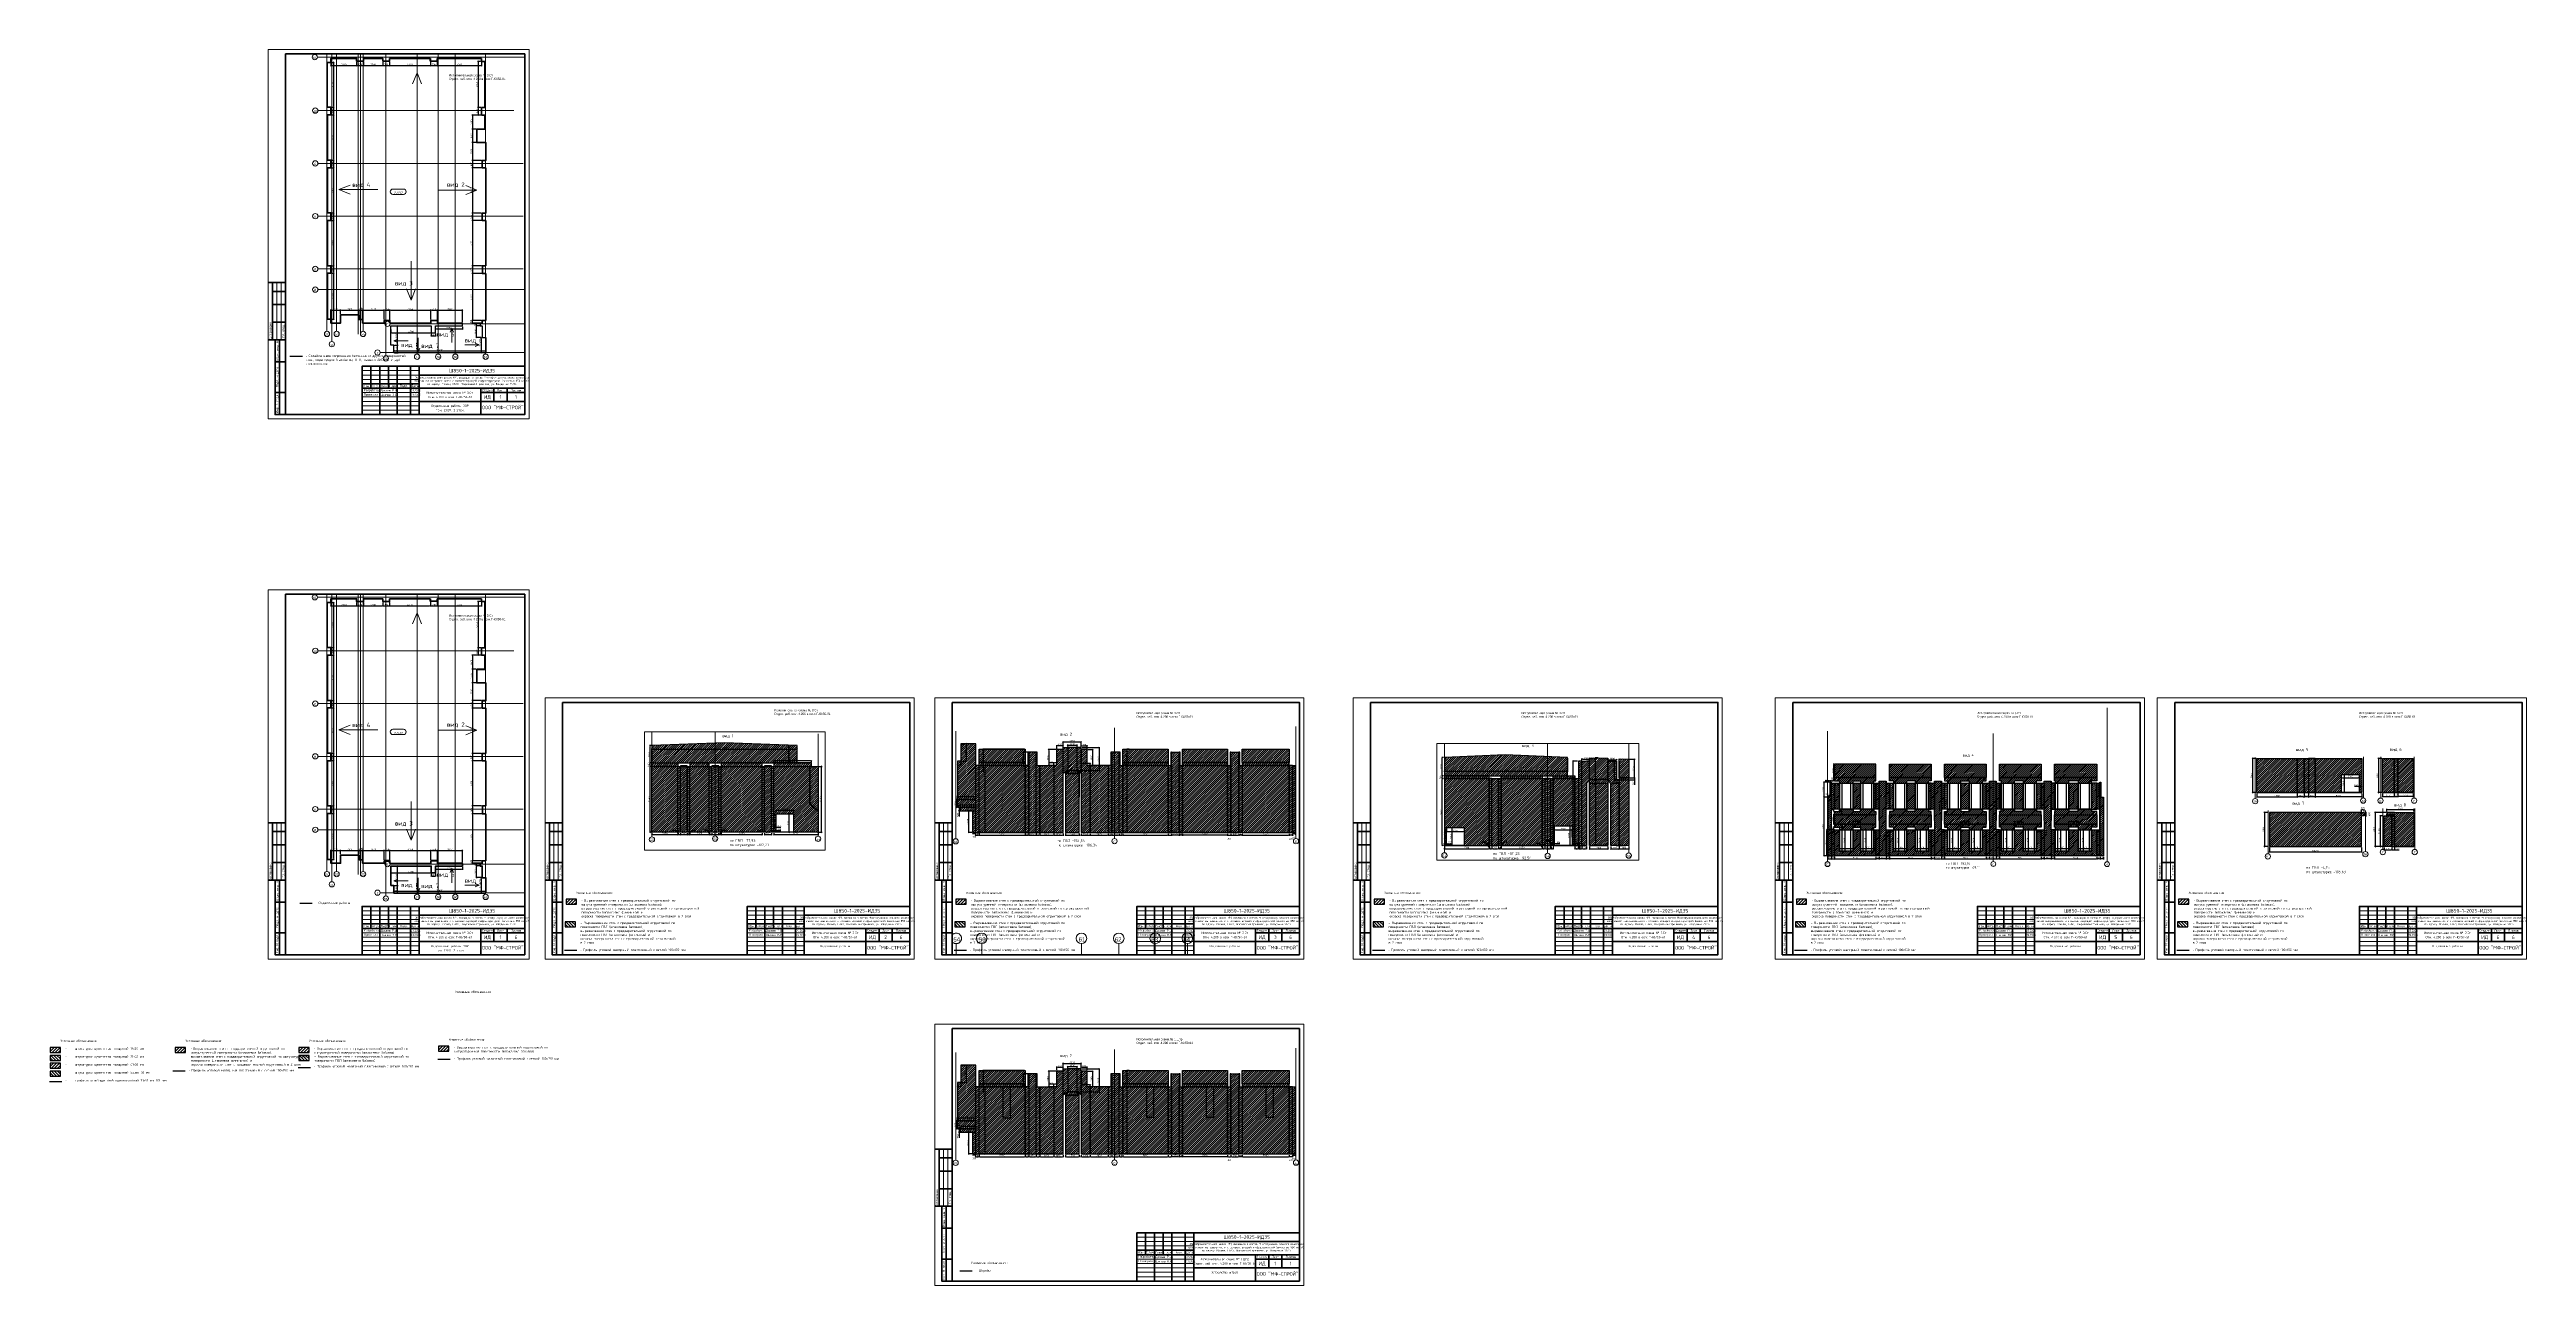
# Paper-space layout 'Step 3' of a CAD drawing. Header units: millimetres. Extents: x 735 to 3553, y -411 to 994.
# The model-space entities are those that its viewports show. They can reach past a viewport. Long polylines and large blocks are cut down to what shows.
import ezdxf
from ezdxf.enums import TextEntityAlignment as Align

# ---------------------------------------------------------------- set-up
doc = ezdxf.new("R2018")
doc.units = ezdxf.units.MM
doc.linetypes.add('50_200_ШТРИХ_1Т_ш5_п1_п1_', pattern=[1400, 1000, -200, 0, -200])
for name, color, linetype in [('$AUDIT_BAD_LAYER1', 7, 'Continuous'), ('ГВЛ', 20, 'Continuous'), ('Условные обозначения', 90, 'Continuous')]:
    doc.layers.add(name, color=color, linetype=linetype)
for name, color, linetype, lineweight, true_color in [('A-AREA-IDEN-1', 7, 'Continuous', 9, 0xaaaaaa), ('Оси-1', 7, 'Continuous', 20, 0xaaaaaa), ('Оси-2', 7, 'Continuous', 9, 0xaaaaaa), ('Оси-3', 7, '50_200_ШТРИХ_1Т_ш5_п1_п1_', 9, 0xaaaaaa)]:
    doc.layers.add(name, color=color, linetype=linetype, lineweight=lineweight, true_color=true_color)
doc.layers.add('ВЭ', color=7, linetype='Continuous', lineweight=15, plot=False)
for name, color, linetype, lineweight in [('Основные линии', 7, 'Continuous', 30), ('Пластиковые уголки', 1, 'Continuous', 30), ('Размеры', 7, 'Continuous', 15), ('Таблица', 7, 'Continuous', 15)]:
    doc.layers.add(name, color=color, linetype=linetype, lineweight=lineweight)
doc.styles.add('Arial', font='arial.ttf', dxfattribs={"width": 0.9, "height": 500})
doc.styles.add('ISOCPEUR_I', font='isocpeui.ttf', dxfattribs={"height": 300})
doc.styles.get("Standard").update_dxf_attribs({"font": 'arial.ttf'})
doc.styles.add('СПДС', font='isocpeur.ttf', dxfattribs={"width": 0.9})
doc.dimstyles.new('Размера А3', dxfattribs={"dimtxt": 200, "dimasz": 100, "dimexe": 70, "dimexo": 100, "dimgap": 20, "dimtad": 1, "dimdec": 0, "dimrnd": 10, "dimzin": 0, "dimdsep": 46, "dimtxsty": 'СПДС', "dimblk": 'ARROWHEAD_6', "dimcen": 1, "dimclrd": 256, "dimclre": 256, "dimclrt": 256, "dimazin": 0, "dimtfac": 1, "dimtdec": 0, "dimtmove": 2, "dimatfit": 3, "dimfxl": 1, "dimtolj": 1, "dimtzin": 0, "dimarcsym": 0})
pattern_1 = [(45, (171.1335, -41.7042), (-1.722688, 1.722688), [])]
pattern_2 = [(135, (171.1335, -41.7042), (-1.722688, -1.722688), [])]

# ---------------------------------------------------------------- blocks, each defined once
blk = doc.blocks.new('*U11')
at = {"lineweight": 0}
blk.add_lwpolyline([(-292, -5), (5, -5), (5, 415), (-292, 415)], close=True, dxfattribs=at)
at = {"color": 0, "linetype": 'Continuous', "lineweight": 50}
blk.add_lwpolyline([(-272, 410), (0, 410), (0, 0), (-272, 0)], close=True, dxfattribs=at)
at = {"lineweight": 35}
for points in [[(-272, 150), (-292, 150)], [(-287, 85), (-287, 150)], [(-272, 140), (-287, 140)], [(-272, 125), (-287, 125)], [(-272, 85), (-292, 85)], [(-272, 105), (-287, 105)], [(-272, 85), (-284, 85), (-284, 0), (-272, 0)], [(-279, 0), (-279, 85)], [(-272, 60), (-284, 60)], [(-185, 35), (-120, 35)], [(-185, 30), (0, 30)], [(-175, 55), (-175, 30)], [(-165, 55), (-165, 0)], [(-155, 55), (-155, 30)], [(-145, 55), (-145, 0)], [(-130, 55), (-130, 0)], [(-120, 55), (-120, 0)], [(-120, 45), (0, 45)], [(-50, 30), (-50, 0)], [(-35, 30), (-35, 15)], [(-20, 30), (-20, 15)], [(-272, 25), (-284, 25)], [(-120, 15), (0, 15)], [(-50, 25), (0, 25)]]:
    blk.add_lwpolyline(points, dxfattribs=at)
at = {"lineweight": 18}
for points in [[(-282, 85), (-282, 150)], [(-277, 85), (-277, 150)], [(-185, 50), (-120, 50)], [(-185, 45), (-120, 45)], [(-185, 40), (-120, 40)], [(-185, 25), (-120, 25)], [(-185, 20), (-120, 20)], [(-185, 15), (-120, 15)], [(-185, 10), (-120, 10)], [(-185, 5), (-120, 5)]]:
    blk.add_lwpolyline(points, dxfattribs=at)
at = {"lineweight": 35}
blk.add_lwpolyline([(-185, 0), (0, 0), (0, 55), (-185, 55)], close=True, dxfattribs=at)
at = {"lineweight": 0}
blk.add_lwpolyline([(0, -5), (5, -5), (5, 0)], dxfattribs=at)
at = {"lineweight": -2, "char_height": 2.5, "attachment_point": 5, "rotation": 90, "style": 'СПДС'}
for s, insert, width in [('Согласовано', (-289.5, 95), 19.991), ('Гл. спец.', (-274.5, 95), 19.991), ('Взам. инв. N', (-281.5, 72.5), 24.991), ('Подл. и дата', (-281.5, 42.5), 34.991), ('Инв. N подл.', (-281.5, 12.5), 24.991)]:
    blk.add_mtext(s, dxfattribs=dict(at, insert=insert, width=width))
at = {"lineweight": -2, "char_height": 2.5, "style": 'СПДС'}
for s, insert, width, attachment_point in [('Разработал', (-183.1, 27.5), 17.953, 4), ('Изм.', (-180, 32.5), 10, 5), ('Кол.уч.', (-170, 32.5), 10, 5), ('Лист', (-160, 32.5), 10, 5), ('N док.', (-150, 32.5), 10, 5), ('Подп.', (-137.5, 32.5), 15, 5), ('Дата', (-125, 32.5), 10, 5), ('Стадия', (-42.5, 27.5), 15, 5), ('Лист', (-27.5, 27.5), 15, 5), ('Листов', (-10, 27.5), 20, 5), ('Проверил', (-183.1, 22.5), 17.953, 4)]:
    blk.add_mtext(s, dxfattribs=dict(at, insert=insert, width=width, attachment_point=attachment_point))
at = {"insert": (-119.3, 43.2), "char_height": 2.2, "attachment_point": 1, "style": 'СПДС'}
blk.add_mtext_dynamic_manual_height_columns('\\pxqc;Общеобразовательная школа №1, входящая в состав Многофункционального комплекса спортивной направленности с соответствующей инфраструктурой (емкостью 850 мест)½ \\Pпо адресу: Москва, СЗАО, Покровское‐Стрешнево, уч. Владение 71/14', width=118.293, gutter_width=0, heights=[12.8], dxfattribs=at)
at = {"lineweight": 30, "width": 0.9, "flags": 104}
blk.add_attdef('ШАПКА', text='', height=3, dxfattribs=at).set_placement((-135, 281), align=Align.MIDDLE_CENTER)
at = {"style": 'СПДС'}
for tag, p in [('РАЗРАБОТЧИК', (-164, 27.5)), ('РУК.ГРУППЫ', (-164, 22.5))]:
    blk.add_attdef(tag, text='', height=2.5, dxfattribs=at).set_placement(p, align=Align.MIDDLE_LEFT)
at = {"style": 'СПДС', "width": 0.9}
for p in [(-129.6, 26.4), (-129.6, 21.4)]:
    blk.add_attdef('ДАТА', p, '', height=2.3, dxfattribs=at)
at = {"style": 'СПДС'}
for tag, height, p in [('ШИФР_ПРОЕКТА', 4, (-60, 50)), ('НАИМЕНОВАНИЕ_ОБЪЕКТА2', 2.5, (-85, 20)), ('НАИМЕНОВАНИЕ_ЧЕРТЕЖА2', 2.5, (-85, 5)), ('НАИМЕНОВАНИЕ_ЧЕРТЕЖА1', 2.5, (-85, 10)), ('НАИМЕНОВАНИЕ_ОБЪЕКТА', 2.5, (-85, 25)), ('ОРГАНИЗАЦИЯ_РАЗРАБОТЧИК1', 4, (-25, 8.1)), ('СТАДИЯ', 4, (-42.5, 20)), ('ЛИСТ_первый', 4, (-27.5, 20)), ('ЛИСТОВ', 4, (-10, 20))]:
    blk.add_attdef(tag, text='', height=height, dxfattribs=at).set_placement(p, align=Align.MIDDLE_CENTER)
blk = doc.blocks.new('*U10')
at = {"lineweight": 0}
blk.add_lwpolyline([(-415, -5), (5, -5), (5, 292), (-415, 292)], close=True, dxfattribs=at)
at = {"color": 0, "linetype": 'Continuous', "lineweight": 50}
blk.add_lwpolyline([(-395, 287), (0, 287), (0, 0), (-395, 0)], close=True, dxfattribs=at)
at = {"lineweight": 35}
for points in [[(-395, 150), (-415, 150)], [(-410, 85), (-410, 150)], [(-395, 140), (-410, 140)], [(-395, 125), (-410, 125)], [(-395, 85), (-415, 85)], [(-395, 105), (-410, 105)], [(-395, 85), (-407, 85), (-407, 0), (-395, 0)], [(-402, 0), (-402, 85)], [(-395, 60), (-407, 60)], [(-185, 35), (-120, 35)], [(-185, 30), (0, 30)], [(-175, 55), (-175, 30)], [(-165, 55), (-165, 0)], [(-155, 55), (-155, 30)], [(-145, 55), (-145, 0)], [(-130, 55), (-130, 0)], [(-120, 55), (-120, 0)], [(-120, 45), (0, 45)], [(-50, 30), (-50, 0)], [(-35, 30), (-35, 15)], [(-20, 30), (-20, 15)], [(-395, 25), (-407, 25)], [(-120, 15), (0, 15)], [(-50, 25), (0, 25)]]:
    blk.add_lwpolyline(points, dxfattribs=at)
at = {"lineweight": 18}
for points in [[(-405, 85), (-405, 150)], [(-400, 85), (-400, 150)], [(-185, 50), (-120, 50)], [(-185, 45), (-120, 45)], [(-185, 40), (-120, 40)], [(-185, 25), (-120, 25)], [(-185, 20), (-120, 20)], [(-185, 15), (-120, 15)], [(-185, 10), (-120, 10)], [(-185, 5), (-120, 5)]]:
    blk.add_lwpolyline(points, dxfattribs=at)
at = {"lineweight": 35}
blk.add_lwpolyline([(-185, 0), (0, 0), (0, 55), (-185, 55)], close=True, dxfattribs=at)
at = {"lineweight": 0}
blk.add_lwpolyline([(0, -5), (5, -5), (5, 0)], dxfattribs=at)
at = {"lineweight": -2, "char_height": 2.5, "attachment_point": 5, "rotation": 90, "style": 'СПДС'}
for s, insert, width in [('Согласовано', (-412.5, 95), 19.991), ('Гл. спец.', (-397.5, 95), 19.991), ('Взам. инв. N', (-404.5, 72.5), 24.991), ('Подл. и дата', (-404.5, 42.5), 34.991), ('Инв. N подл.', (-404.5, 12.5), 24.991)]:
    blk.add_mtext(s, dxfattribs=dict(at, insert=insert, width=width))
at = {"lineweight": -2, "char_height": 2.5, "style": 'СПДС'}
for s, insert, width, attachment_point in [('Разработал', (-183.1, 27.5), 17.953, 4), ('Изм.', (-180, 32.5), 10, 5), ('Кол.уч.', (-170, 32.5), 10, 5), ('Лист', (-160, 32.5), 10, 5), ('N док.', (-150, 32.5), 10, 5), ('Подп.', (-137.5, 32.5), 15, 5), ('Дата', (-125, 32.5), 10, 5), ('Стадия', (-42.5, 27.5), 15, 5), ('Лист', (-27.5, 27.5), 15, 5), ('Листов', (-10, 27.5), 20, 5), ('Проверил', (-183.1, 22.5), 17.953, 4)]:
    blk.add_mtext(s, dxfattribs=dict(at, insert=insert, width=width, attachment_point=attachment_point))
at = {"insert": (-119.3, 43.2), "char_height": 2.2, "attachment_point": 1, "style": 'СПДС'}
blk.add_mtext_dynamic_manual_height_columns('\\pxqc;Общеобразовательная школа №1, входящая в состав Многофункционального комплекса спортивной направленности с соответствующей инфраструктурой (емкостью 850 мест)½ \\Pпо адресу: Москва, СЗАО, Покровское‐Стрешнево, уч. Владение 71/14', width=118.293, gutter_width=0, heights=[12.8], dxfattribs=at)
at = {"lineweight": 30, "width": 0.9, "flags": 104}
blk.add_attdef('ШАПКА', text='', height=3, dxfattribs=at).set_placement((-135, 281), align=Align.MIDDLE_CENTER)
at = {"style": 'СПДС'}
for tag, p in [('РАЗРАБОТЧИК', (-164, 27.5)), ('РУК.ГРУППЫ', (-164, 22.5))]:
    blk.add_attdef(tag, text='', height=2.5, dxfattribs=at).set_placement(p, align=Align.MIDDLE_LEFT)
at = {"style": 'СПДС', "width": 0.9}
for p in [(-129.6, 26.4), (-129.6, 21.4)]:
    blk.add_attdef('ДАТА', p, '', height=2.3, dxfattribs=at)
at = {"style": 'СПДС'}
for tag, height, p in [('ШИФР_ПРОЕКТА', 4, (-60, 50)), ('НАИМЕНОВАНИЕ_ОБЪЕКТА2', 2.5, (-85, 20)), ('НАИМЕНОВАНИЕ_ЧЕРТЕЖА2', 2.5, (-85, 5)), ('НАИМЕНОВАНИЕ_ЧЕРТЕЖА1', 2.5, (-85, 10)), ('НАИМЕНОВАНИЕ_ОБЪЕКТА', 2.5, (-85, 25)), ('ОРГАНИЗАЦИЯ_РАЗРАБОТЧИК1', 4, (-25, 8.1)), ('СТАДИЯ', 4, (-42.5, 20)), ('ЛИСТ_первый', 4, (-27.5, 20)), ('ЛИСТОВ', 4, (-10, 20))]:
    blk.add_attdef(tag, text='', height=height, dxfattribs=at).set_placement(p, align=Align.MIDDLE_CENTER)
blk = doc.blocks.new('Ось сетки - Круг_Ø6_00__ISO-2_5_0_9K_-17386508-АИ_План этажа Радиаторы_2')
at = {"layer": 'Оси-1'}
blk.add_circle((0, 0), 3, dxfattribs=at)
blk = doc.blocks.new('AAR_СКБ_Марка_помещения_1_5 ммп - Номер-27962133-АИ_План этажа Радиаторы_2')
at = {"layer": 'A-AREA-IDEN-1'}
for p, q in [((-3, 3), (3, 3)), ((-3, 0), (3, 0))]:
    blk.add_line(p, q, dxfattribs=at)
for centre, start, end in [((-3, 1.5), 90, 270), ((3, 1.5), 270, 90)]:
    blk.add_arc(centre, 1.5, start, end, dxfattribs=at)
blk = doc.blocks.new('ARROWHEAD_6')
at = {"color": 0, "linetype": 'Continuous'}
for p, q in [((0, 0), (-1, 0)), ((-0.5, -0.5), (0.5, 0.5))]:
    blk.add_line(p, q, dxfattribs=at)
blk = doc.blocks.new('*D13')
at = {"layer": 'Defpoints', "color": 0, "transparency": 16777216}
for p in [(66684, 6657), (66884, 6657), (66884, -833)]:
    blk.add_point(p, dxfattribs=at)
at = {"layer": 'Размеры', "lineweight": -2, "transparency": 16777216}
for p, q in [((66784, 6657), (66614, 6657)), ((66684, -733), (66684, 6557)), ((66784, -833), (66614, -833))]:
    blk.add_line(p, q, dxfattribs=at)
at = {"layer": 'Размеры', "lineweight": -2, "transparency": 16777216, "xscale": 100, "yscale": 100, "zscale": 100}
for p, rotation in [((66684, 6657), 90), ((66684, -833), 270)]:
    blk.add_blockref('ARROWHEAD_6', p, dxfattribs=dict(at, rotation=rotation))
at = {"layer": 'Размеры', "lineweight": 15, "transparency": 16777216, "insert": (66564, 2912), "char_height": 200, "attachment_point": 5, "rotation": 90, "style": 'СПДС'}
blk.add_mtext('\\A1;7490', dxfattribs=at)
blk = doc.blocks.new('*D14')
at = {"layer": 'Defpoints', "color": 0, "transparency": 16777216}
for p in [(66684, 7057), (66884, 7057), (66884, 6657)]:
    blk.add_point(p, dxfattribs=at)
at = {"layer": 'Размеры', "lineweight": -2, "transparency": 16777216}
for p, q in [((66784, 7057), (66614, 7057)), ((66784, 6657), (66614, 6657)), ((66684, 6757), (66684, 6957))]:
    blk.add_line(p, q, dxfattribs=at)
at = {"layer": 'Размеры', "lineweight": -2, "transparency": 16777216, "xscale": 100, "yscale": 100, "zscale": 100}
for p, rotation in [((66684, 7057), 90), ((66684, 6657), 270)]:
    blk.add_blockref('ARROWHEAD_6', p, dxfattribs=dict(at, rotation=rotation))
at = {"layer": 'Размеры', "lineweight": 15, "transparency": 16777216, "insert": (66484, 6857), "char_height": 200, "attachment_point": 5, "rotation": 90, "style": 'СПДС'}
blk.add_mtext('\\A1;400', dxfattribs=at)
blk = doc.blocks.new('*D15')
at = {"layer": 'Defpoints', "color": 0, "transparency": 16777216}
for p in [(66684, 9027), (66884, 9027), (66884, 7057)]:
    blk.add_point(p, dxfattribs=at)
at = {"layer": 'Размеры', "lineweight": -2, "transparency": 16777216}
for p, q in [((66784, 9027), (66614, 9027)), ((66684, 7157), (66684, 8927)), ((66784, 7057), (66614, 7057))]:
    blk.add_line(p, q, dxfattribs=at)
at = {"layer": 'Размеры', "lineweight": -2, "transparency": 16777216, "xscale": 100, "yscale": 100, "zscale": 100}
for p, rotation in [((66684, 9027), 90), ((66684, 7057), 270)]:
    blk.add_blockref('ARROWHEAD_6', p, dxfattribs=dict(at, rotation=rotation))
at = {"layer": 'Размеры', "lineweight": 15, "transparency": 16777216, "insert": (66564, 8042), "char_height": 200, "attachment_point": 5, "rotation": 90, "style": 'СПДС'}
blk.add_mtext('\\A1;1970', dxfattribs=at)
blk = doc.blocks.new('*D16')
at = {"layer": 'Defpoints', "color": 0, "transparency": 16777216}
for p in [(66884, -833), (69814, -833), (69814, -1100)]:
    blk.add_point(p, dxfattribs=at)
at = {"layer": 'Размеры', "lineweight": -2, "transparency": 16777216}
for p, q in [((66884, -933), (66884, -1170)), ((66984, -1100), (69714, -1100)), ((69814, -933), (69814, -1170))]:
    blk.add_line(p, q, dxfattribs=at)
at = {"layer": 'Размеры', "lineweight": -2, "transparency": 16777216, "xscale": 100, "yscale": 100, "zscale": 100, "rotation": 180}
blk.add_blockref('ARROWHEAD_6', (66884, -1100), dxfattribs=at)
at = {"layer": 'Размеры', "lineweight": -2, "transparency": 16777216, "xscale": 100, "yscale": 100, "zscale": 100}
blk.add_blockref('ARROWHEAD_6', (69814, -1100), dxfattribs=at)
at = {"layer": 'Размеры', "lineweight": 15, "transparency": 16777216, "insert": (68349, -980), "char_height": 200, "attachment_point": 5, "style": 'СПДС'}
blk.add_mtext('\\A1;2930', dxfattribs=at)
blk = doc.blocks.new('*D17')
at = {"layer": 'Defpoints', "color": 0, "transparency": 16777216}
for p in [(69814, -833), (70128, -833), (70128, -1100)]:
    blk.add_point(p, dxfattribs=at)
at = {"layer": 'Размеры', "lineweight": -2, "transparency": 16777216}
for p, q in [((69627, -635), (69281, -635)), ((69971, -1100), (69627, -635)), ((69814, -933), (69814, -1170)), ((69914, -1100), (70028, -1100)), ((70128, -933), (70128, -1170))]:
    blk.add_line(p, q, dxfattribs=at)
at = {"layer": 'Размеры', "lineweight": -2, "transparency": 16777216, "xscale": 100, "yscale": 100, "zscale": 100, "rotation": 180}
blk.add_blockref('ARROWHEAD_6', (69814, -1100), dxfattribs=at)
at = {"layer": 'Размеры', "lineweight": -2, "transparency": 16777216, "xscale": 100, "yscale": 100, "zscale": 100}
blk.add_blockref('ARROWHEAD_6', (70128, -1100), dxfattribs=at)
at = {"layer": 'Размеры', "lineweight": 15, "transparency": 16777216, "insert": (69454, -515), "char_height": 200, "attachment_point": 5, "style": 'СПДС'}
blk.add_mtext('\\A1;310', dxfattribs=at)
blk = doc.blocks.new('*D18')
at = {"layer": 'Defpoints', "color": 0, "transparency": 16777216}
for p in [(70128, -833), (70908, -833), (70908, -1100)]:
    blk.add_point(p, dxfattribs=at)
at = {"layer": 'Размеры', "lineweight": -2, "transparency": 16777216}
for p, q in [((70128, -933), (70128, -1170)), ((70228, -1100), (70808, -1100)), ((70908, -933), (70908, -1170))]:
    blk.add_line(p, q, dxfattribs=at)
at = {"layer": 'Размеры', "lineweight": -2, "transparency": 16777216, "xscale": 100, "yscale": 100, "zscale": 100, "rotation": 180}
blk.add_blockref('ARROWHEAD_6', (70128, -1100), dxfattribs=at)
at = {"layer": 'Размеры', "lineweight": -2, "transparency": 16777216, "xscale": 100, "yscale": 100, "zscale": 100}
blk.add_blockref('ARROWHEAD_6', (70908, -1100), dxfattribs=at)
at = {"layer": 'Размеры', "lineweight": 15, "transparency": 16777216, "insert": (70518, -980), "char_height": 200, "attachment_point": 5, "style": 'СПДС'}
blk.add_mtext('\\A1;780', dxfattribs=at)
blk = doc.blocks.new('*D19')
at = {"layer": 'Defpoints', "color": 0, "transparency": 16777216}
for p in [(70908, -833), (71208, -833), (71208, -1100)]:
    blk.add_point(p, dxfattribs=at)
at = {"layer": 'Размеры', "lineweight": -2, "transparency": 16777216}
for p, q in [((70908, -933), (70908, -1170)), ((71008, -1100), (71108, -1100)), ((71058, -1100), (71475, -589)), ((71208, -933), (71208, -1170)), ((71475, -589), (71857, -589))]:
    blk.add_line(p, q, dxfattribs=at)
at = {"layer": 'Размеры', "lineweight": -2, "transparency": 16777216, "xscale": 100, "yscale": 100, "zscale": 100, "rotation": 180}
blk.add_blockref('ARROWHEAD_6', (70908, -1100), dxfattribs=at)
at = {"layer": 'Размеры', "lineweight": -2, "transparency": 16777216, "xscale": 100, "yscale": 100, "zscale": 100}
blk.add_blockref('ARROWHEAD_6', (71208, -1100), dxfattribs=at)
at = {"layer": 'Размеры', "lineweight": 15, "transparency": 16777216, "insert": (71666, -469), "char_height": 200, "attachment_point": 5, "style": 'СПДС'}
blk.add_mtext('\\A1;300', dxfattribs=at)
blk = doc.blocks.new('*D20')
at = {"layer": 'Defpoints', "color": 0, "transparency": 16777216}
for p in [(71208, -833), (73408, -833), (73408, -1100)]:
    blk.add_point(p, dxfattribs=at)
at = {"layer": 'Размеры', "lineweight": -2, "transparency": 16777216}
for p, q in [((71208, -933), (71208, -1170)), ((71308, -1100), (73308, -1100)), ((73408, -933), (73408, -1170))]:
    blk.add_line(p, q, dxfattribs=at)
at = {"layer": 'Размеры', "lineweight": -2, "transparency": 16777216, "xscale": 100, "yscale": 100, "zscale": 100, "rotation": 180}
blk.add_blockref('ARROWHEAD_6', (71208, -1100), dxfattribs=at)
at = {"layer": 'Размеры', "lineweight": -2, "transparency": 16777216, "xscale": 100, "yscale": 100, "zscale": 100}
blk.add_blockref('ARROWHEAD_6', (73408, -1100), dxfattribs=at)
at = {"layer": 'Размеры', "lineweight": 15, "transparency": 16777216, "insert": (72308, -980), "char_height": 200, "attachment_point": 5, "style": 'СПДС'}
blk.add_mtext('\\A1;2200', dxfattribs=at)
blk = doc.blocks.new('*D21')
at = {"layer": 'Defpoints', "color": 0, "transparency": 16777216}
for p in [(73408, -833), (73708, -833), (73708, -1100)]:
    blk.add_point(p, dxfattribs=at)
at = {"layer": 'Размеры', "lineweight": -2, "transparency": 16777216}
for p, q in [((73157, -607), (72775, -607)), ((73558, -1100), (73157, -607)), ((73408, -933), (73408, -1170)), ((73508, -1100), (73608, -1100)), ((73708, -933), (73708, -1170))]:
    blk.add_line(p, q, dxfattribs=at)
at = {"layer": 'Размеры', "lineweight": -2, "transparency": 16777216, "xscale": 100, "yscale": 100, "zscale": 100, "rotation": 180}
blk.add_blockref('ARROWHEAD_6', (73408, -1100), dxfattribs=at)
at = {"layer": 'Размеры', "lineweight": -2, "transparency": 16777216, "xscale": 100, "yscale": 100, "zscale": 100}
blk.add_blockref('ARROWHEAD_6', (73708, -1100), dxfattribs=at)
at = {"layer": 'Размеры', "lineweight": 15, "transparency": 16777216, "insert": (72966, -487), "char_height": 200, "attachment_point": 5, "style": 'СПДС'}
blk.add_mtext('\\A1;300', dxfattribs=at)
blk = doc.blocks.new('*D22')
at = {"layer": 'Defpoints', "color": 0, "transparency": 16777216}
for p in [(73708, -833), (74478, -833), (74478, -1100)]:
    blk.add_point(p, dxfattribs=at)
at = {"layer": 'Размеры', "lineweight": -2, "transparency": 16777216}
for p, q in [((73708, -933), (73708, -1170)), ((73808, -1100), (74378, -1100)), ((74478, -933), (74478, -1170))]:
    blk.add_line(p, q, dxfattribs=at)
at = {"layer": 'Размеры', "lineweight": -2, "transparency": 16777216, "xscale": 100, "yscale": 100, "zscale": 100, "rotation": 180}
blk.add_blockref('ARROWHEAD_6', (73708, -1100), dxfattribs=at)
at = {"layer": 'Размеры', "lineweight": -2, "transparency": 16777216, "xscale": 100, "yscale": 100, "zscale": 100}
blk.add_blockref('ARROWHEAD_6', (74478, -1100), dxfattribs=at)
at = {"layer": 'Размеры', "lineweight": 15, "transparency": 16777216, "insert": (74093, -980), "char_height": 200, "attachment_point": 5, "style": 'СПДС'}
blk.add_mtext('\\A1;770', dxfattribs=at)
blk = doc.blocks.new('*D23')
at = {"layer": 'Defpoints', "color": 0, "transparency": 16777216}
for p in [(74478, -833), (74778, -833), (74778, -1100)]:
    blk.add_point(p, dxfattribs=at)
at = {"layer": 'Размеры', "lineweight": -2, "transparency": 16777216}
for p, q in [((74478, -933), (74478, -1170)), ((74578, -1100), (74678, -1100)), ((74628, -1100), (74995, -601)), ((74778, -933), (74778, -1170)), ((74995, -601), (75377, -601))]:
    blk.add_line(p, q, dxfattribs=at)
at = {"layer": 'Размеры', "lineweight": -2, "transparency": 16777216, "xscale": 100, "yscale": 100, "zscale": 100, "rotation": 180}
blk.add_blockref('ARROWHEAD_6', (74478, -1100), dxfattribs=at)
at = {"layer": 'Размеры', "lineweight": -2, "transparency": 16777216, "xscale": 100, "yscale": 100, "zscale": 100}
blk.add_blockref('ARROWHEAD_6', (74778, -1100), dxfattribs=at)
at = {"layer": 'Размеры', "lineweight": 15, "transparency": 16777216, "insert": (75186, -481), "char_height": 200, "attachment_point": 5, "style": 'СПДС'}
blk.add_mtext('\\A1;300', dxfattribs=at)
blk = doc.blocks.new('*D24')
at = {"layer": 'Defpoints', "color": 0, "transparency": 16777216}
for p in [(74778, -833), (79412, -833), (79412, -1100)]:
    blk.add_point(p, dxfattribs=at)
at = {"layer": 'Размеры', "lineweight": -2, "transparency": 16777216}
for p, q in [((74778, -933), (74778, -1170)), ((74878, -1100), (79312, -1100)), ((79412, -933), (79412, -1170))]:
    blk.add_line(p, q, dxfattribs=at)
at = {"layer": 'Размеры', "lineweight": -2, "transparency": 16777216, "xscale": 100, "yscale": 100, "zscale": 100, "rotation": 180}
blk.add_blockref('ARROWHEAD_6', (74778, -1100), dxfattribs=at)
at = {"layer": 'Размеры', "lineweight": -2, "transparency": 16777216, "xscale": 100, "yscale": 100, "zscale": 100}
blk.add_blockref('ARROWHEAD_6', (79412, -1100), dxfattribs=at)
at = {"layer": 'Размеры', "lineweight": 15, "transparency": 16777216, "insert": (77095, -980), "char_height": 200, "attachment_point": 5, "style": 'СПДС'}
blk.add_mtext('\\A1;4630', dxfattribs=at)
blk = doc.blocks.new('*D25')
at = {"layer": 'Defpoints', "color": 0, "transparency": 16777216}
for p in [(79412, -833), (79688, -689), (79688, -833)]:
    blk.add_point(p, dxfattribs=at)
at = {"layer": 'Размеры', "lineweight": -2, "transparency": 16777216}
for p, q in [((79412, -689), (78870, -689)), ((79412, -733), (79412, -619)), ((79588, -689), (79512, -689)), ((79688, -733), (79688, -619))]:
    blk.add_line(p, q, dxfattribs=at)
at = {"layer": 'Размеры', "lineweight": -2, "transparency": 16777216, "xscale": 100, "yscale": 100, "zscale": 100, "rotation": 180}
blk.add_blockref('ARROWHEAD_6', (79412, -689), dxfattribs=at)
at = {"layer": 'Размеры', "lineweight": -2, "transparency": 16777216, "xscale": 100, "yscale": 100, "zscale": 100}
blk.add_blockref('ARROWHEAD_6', (79688, -689), dxfattribs=at)
at = {"layer": 'Размеры', "lineweight": 15, "transparency": 16777216, "insert": (79061, -569), "char_height": 200, "attachment_point": 5, "style": 'СПДС'}
blk.add_mtext('\\A1;280', dxfattribs=at)
blk = doc.blocks.new('*D26')
at = {"layer": 'Defpoints', "color": 0, "transparency": 16777216}
for p in [(79688, -833), (80474, -833), (80474, -1097)]:
    blk.add_point(p, dxfattribs=at)
at = {"layer": 'Размеры', "lineweight": -2, "transparency": 16777216}
for p, q in [((79688, -933), (79688, -1167)), ((79788, -1097), (80374, -1097)), ((80474, -933), (80474, -1167))]:
    blk.add_line(p, q, dxfattribs=at)
at = {"layer": 'Размеры', "lineweight": -2, "transparency": 16777216, "xscale": 100, "yscale": 100, "zscale": 100, "rotation": 180}
blk.add_blockref('ARROWHEAD_6', (79688, -1097), dxfattribs=at)
at = {"layer": 'Размеры', "lineweight": -2, "transparency": 16777216, "xscale": 100, "yscale": 100, "zscale": 100}
blk.add_blockref('ARROWHEAD_6', (80474, -1097), dxfattribs=at)
at = {"layer": 'Размеры', "lineweight": 15, "transparency": 16777216, "insert": (80081, -977), "char_height": 200, "attachment_point": 5, "style": 'СПДС'}
blk.add_mtext('\\A1;790', dxfattribs=at)
blk = doc.blocks.new('*D27')
at = {"layer": 'Defpoints', "color": 0, "transparency": 16777216}
for p in [(80474, -833), (80750, -619), (80750, -833)]:
    blk.add_point(p, dxfattribs=at)
at = {"layer": 'Размеры', "lineweight": -2, "transparency": 16777216}
for p, q in [((80474, -733), (80474, -549)), ((80574, -619), (80650, -619)), ((80750, -733), (80750, -549)), ((80750, -619), (81551, -619))]:
    blk.add_line(p, q, dxfattribs=at)
at = {"layer": 'Размеры', "lineweight": -2, "transparency": 16777216, "xscale": 100, "yscale": 100, "zscale": 100, "rotation": 180}
blk.add_blockref('ARROWHEAD_6', (80474, -619), dxfattribs=at)
at = {"layer": 'Размеры', "lineweight": -2, "transparency": 16777216, "xscale": 100, "yscale": 100, "zscale": 100}
blk.add_blockref('ARROWHEAD_6', (80750, -619), dxfattribs=at)
at = {"layer": 'Размеры', "lineweight": 15, "transparency": 16777216, "insert": (81360, -499), "char_height": 200, "attachment_point": 5, "style": 'СПДС'}
blk.add_mtext('\\A1;280', dxfattribs=at)
blk = doc.blocks.new('*D28')
at = {"layer": 'Defpoints', "color": 0, "transparency": 16777216}
for p in [(80750, -259), (81025, -253), (81025, -259)]:
    blk.add_point(p, dxfattribs=at)
at = {"layer": 'Размеры', "lineweight": -2, "transparency": 16777216}
for p, q in [((80750, -159), (80750, -183)), ((80850, -253), (80925, -253)), ((81025, -159), (81025, -183)), ((81025, -253), (81568, -253))]:
    blk.add_line(p, q, dxfattribs=at)
at = {"layer": 'Размеры', "lineweight": -2, "transparency": 16777216, "xscale": 100, "yscale": 100, "zscale": 100, "rotation": 180}
blk.add_blockref('ARROWHEAD_6', (80750, -253), dxfattribs=at)
at = {"layer": 'Размеры', "lineweight": -2, "transparency": 16777216, "xscale": 100, "yscale": 100, "zscale": 100}
blk.add_blockref('ARROWHEAD_6', (81025, -253), dxfattribs=at)
at = {"layer": 'Размеры', "lineweight": 15, "transparency": 16777216, "insert": (81377, -133), "char_height": 200, "attachment_point": 5, "style": 'СПДС'}
blk.add_mtext('\\A1;280', dxfattribs=at)
blk = doc.blocks.new('*D29')
at = {"layer": 'Defpoints', "color": 0, "transparency": 16777216}
for p in [(82502, 1277), (83010, 1277), (83010, -833)]:
    blk.add_point(p, dxfattribs=at)
at = {"layer": 'Размеры', "lineweight": -2, "transparency": 16777216}
for p, q in [((82910, 1277), (82432, 1277)), ((82502, -733), (82502, 1177)), ((82910, -833), (82432, -833))]:
    blk.add_line(p, q, dxfattribs=at)
at = {"layer": 'Размеры', "lineweight": -2, "transparency": 16777216, "xscale": 100, "yscale": 100, "zscale": 100}
for p, rotation in [((82502, 1277), 90), ((82502, -833), 270)]:
    blk.add_blockref('ARROWHEAD_6', p, dxfattribs=dict(at, rotation=rotation))
at = {"layer": 'Размеры', "lineweight": 15, "transparency": 16777216, "insert": (82382, 222), "char_height": 200, "attachment_point": 5, "rotation": 90, "style": 'СПДС'}
blk.add_mtext('\\A1;2110', dxfattribs=at)
blk = doc.blocks.new('*D30')
at = {"layer": 'Defpoints', "color": 0, "transparency": 16777216}
for p in [(81025, 1277), (83010, 1687), (83010, 1277)]:
    blk.add_point(p, dxfattribs=at)
at = {"layer": 'Размеры', "lineweight": -2, "transparency": 16777216}
for p, q in [((81025, 1377), (81025, 1757)), ((81125, 1687), (82910, 1687)), ((83010, 1377), (83010, 1757))]:
    blk.add_line(p, q, dxfattribs=at)
at = {"layer": 'Размеры', "lineweight": -2, "transparency": 16777216, "xscale": 100, "yscale": 100, "zscale": 100, "rotation": 180}
blk.add_blockref('ARROWHEAD_6', (81025, 1687), dxfattribs=at)
at = {"layer": 'Размеры', "lineweight": -2, "transparency": 16777216, "xscale": 100, "yscale": 100, "zscale": 100}
blk.add_blockref('ARROWHEAD_6', (83010, 1687), dxfattribs=at)
at = {"layer": 'Размеры', "lineweight": 15, "transparency": 16777216, "insert": (82018, 1807), "char_height": 200, "attachment_point": 5, "style": 'СПДС'}
blk.add_mtext('\\A1;1980', dxfattribs=at)
blk = doc.blocks.new('*D31')
at = {"layer": 'Defpoints', "color": 0, "transparency": 16777216}
for p in [(80750, 7276), (80750, 7057), (85034, 7057)]:
    blk.add_point(p, dxfattribs=at)
at = {"layer": 'Размеры', "lineweight": -2, "transparency": 16777216}
for p, q in [((80750, 7157), (80750, 7346)), ((84934, 7276), (80850, 7276)), ((85034, 7157), (85034, 7346))]:
    blk.add_line(p, q, dxfattribs=at)
at = {"layer": 'Размеры', "lineweight": -2, "transparency": 16777216, "xscale": 100, "yscale": 100, "zscale": 100, "rotation": 180}
blk.add_blockref('ARROWHEAD_6', (80750, 7276), dxfattribs=at)
at = {"layer": 'Размеры', "lineweight": -2, "transparency": 16777216, "xscale": 100, "yscale": 100, "zscale": 100}
blk.add_blockref('ARROWHEAD_6', (85034, 7276), dxfattribs=at)
at = {"layer": 'Размеры', "lineweight": 15, "transparency": 16777216, "insert": (82892, 7396), "char_height": 200, "attachment_point": 5, "style": 'СПДС'}
blk.add_mtext('\\A1;4280', dxfattribs=at)
blk = doc.blocks.new('*D32')
at = {"layer": 'Defpoints', "color": 0, "transparency": 16777216}
for p in [(80750, -833), (85784, -833), (85784, -1097)]:
    blk.add_point(p, dxfattribs=at)
at = {"layer": 'Размеры', "lineweight": -2, "transparency": 16777216}
for p, q in [((80750, -933), (80750, -1167)), ((80850, -1097), (85684, -1097)), ((85784, -933), (85784, -1167))]:
    blk.add_line(p, q, dxfattribs=at)
at = {"layer": 'Размеры', "lineweight": -2, "transparency": 16777216, "xscale": 100, "yscale": 100, "zscale": 100, "rotation": 180}
blk.add_blockref('ARROWHEAD_6', (80750, -1097), dxfattribs=at)
at = {"layer": 'Размеры', "lineweight": -2, "transparency": 16777216, "xscale": 100, "yscale": 100, "zscale": 100}
blk.add_blockref('ARROWHEAD_6', (85784, -1097), dxfattribs=at)
at = {"layer": 'Размеры', "lineweight": 15, "transparency": 16777216, "insert": (83267, -977), "char_height": 200, "attachment_point": 5, "style": 'СПДС'}
blk.add_mtext('\\A1;5030', dxfattribs=at)
blk = doc.blocks.new('*D33')
at = {"layer": 'Defpoints', "color": 0, "transparency": 16777216}
for p in [(85784, 6657), (86184, 6657), (85784, -833)]:
    blk.add_point(p, dxfattribs=at)
at = {"layer": 'Размеры', "lineweight": -2, "transparency": 16777216}
for p, q in [((85884, 6657), (86254, 6657)), ((86184, -733), (86184, 6557)), ((85884, -833), (86254, -833))]:
    blk.add_line(p, q, dxfattribs=at)
at = {"layer": 'Размеры', "lineweight": -2, "transparency": 16777216, "xscale": 100, "yscale": 100, "zscale": 100}
for p, rotation in [((86184, 6657), 90), ((86184, -833), 270)]:
    blk.add_blockref('ARROWHEAD_6', p, dxfattribs=dict(at, rotation=rotation))
at = {"layer": 'Размеры', "lineweight": 15, "transparency": 16777216, "insert": (86064, 2912), "char_height": 200, "attachment_point": 5, "rotation": 90, "style": 'СПДС'}
blk.add_mtext('\\A1;7490', dxfattribs=at)
blk = doc.blocks.new('*D34')
at = {"layer": 'Defpoints', "color": 0, "transparency": 16777216}
for p in [(83394, 8630), (66884, 7057), (83394, 7057)]:
    blk.add_point(p, dxfattribs=at)
at = {"layer": 'Размеры', "lineweight": -2, "transparency": 16777216}
for p, q in [((66884, 7157), (66884, 8700)), ((66984, 8630), (83294, 8630)), ((83394, 7157), (83394, 8700))]:
    blk.add_line(p, q, dxfattribs=at)
at = {"layer": 'Размеры', "lineweight": -2, "transparency": 16777216, "xscale": 100, "yscale": 100, "zscale": 100, "rotation": 180}
blk.add_blockref('ARROWHEAD_6', (66884, 8630), dxfattribs=at)
at = {"layer": 'Размеры', "lineweight": -2, "transparency": 16777216, "xscale": 100, "yscale": 100, "zscale": 100}
blk.add_blockref('ARROWHEAD_6', (83394, 8630), dxfattribs=at)
at = {"layer": 'Размеры', "lineweight": 15, "transparency": 16777216, "insert": (75139, 8750), "char_height": 200, "attachment_point": 5, "style": 'СПДС'}
blk.add_mtext('\\A1;16510', dxfattribs=at)
blk = doc.blocks.new('*D35')
at = {"layer": 'Defpoints', "color": 0, "transparency": 16777216}
for p in [(87666, 2032), (89416, 2331), (89416, 2032)]:
    blk.add_point(p, dxfattribs=at)
at = {"layer": 'Размеры', "lineweight": -2, "transparency": 16777216}
for p, q in [((87666, 2132), (87666, 2401)), ((87766, 2331), (89316, 2331)), ((89416, 2132), (89416, 2401))]:
    blk.add_line(p, q, dxfattribs=at)
at = {"layer": 'Размеры', "lineweight": -2, "transparency": 16777216, "xscale": 100, "yscale": 100, "zscale": 100, "rotation": 180}
blk.add_blockref('ARROWHEAD_6', (87666, 2331), dxfattribs=at)
at = {"layer": 'Размеры', "lineweight": -2, "transparency": 16777216, "xscale": 100, "yscale": 100, "zscale": 100}
blk.add_blockref('ARROWHEAD_6', (89416, 2331), dxfattribs=at)
at = {"layer": 'Размеры', "lineweight": 15, "transparency": 16777216, "insert": (88541, 2451), "char_height": 200, "attachment_point": 5, "style": 'СПДС'}
blk.add_mtext('\\A1;1750', dxfattribs=at)
blk = doc.blocks.new('*D36')
at = {"layer": 'Defpoints', "color": 0, "transparency": 16777216}
for p in [(87356, 2932), (89416, 3260), (89416, 2932)]:
    blk.add_point(p, dxfattribs=at)
at = {"layer": 'Размеры', "lineweight": -2, "transparency": 16777216}
for p, q in [((87356, 3032), (87356, 3330)), ((87456, 3260), (89316, 3260)), ((89416, 3032), (89416, 3330))]:
    blk.add_line(p, q, dxfattribs=at)
at = {"layer": 'Размеры', "lineweight": -2, "transparency": 16777216, "xscale": 100, "yscale": 100, "zscale": 100, "rotation": 180}
blk.add_blockref('ARROWHEAD_6', (87356, 3260), dxfattribs=at)
at = {"layer": 'Размеры', "lineweight": -2, "transparency": 16777216, "xscale": 100, "yscale": 100, "zscale": 100}
blk.add_blockref('ARROWHEAD_6', (89416, 3260), dxfattribs=at)
at = {"layer": 'Размеры', "lineweight": 15, "transparency": 16777216, "insert": (88386, 3380), "char_height": 200, "attachment_point": 5, "style": 'СПДС'}
blk.add_mtext('\\A1;2060', dxfattribs=at)
blk = doc.blocks.new('*D37')
at = {"layer": 'Defpoints', "color": 0, "transparency": 16777216}
for p in [(87746, 9262), (87746, 7292), (88334, 7292)]:
    blk.add_point(p, dxfattribs=at)
at = {"layer": 'Размеры', "lineweight": -2, "transparency": 16777216}
for p, q in [((87846, 9262), (88404, 9262)), ((88334, 9162), (88334, 7392)), ((87846, 7292), (88404, 7292))]:
    blk.add_line(p, q, dxfattribs=at)
at = {"layer": 'Размеры', "lineweight": -2, "transparency": 16777216, "xscale": 100, "yscale": 100, "zscale": 100}
for p, rotation in [((88334, 9262), 90), ((88334, 7292), 270)]:
    blk.add_blockref('ARROWHEAD_6', p, dxfattribs=dict(at, rotation=rotation))
at = {"layer": 'Размеры', "lineweight": 15, "transparency": 16777216, "insert": (88214, 8277), "char_height": 200, "attachment_point": 5, "rotation": 90, "style": 'СПДС'}
blk.add_mtext('\\A1;1970', dxfattribs=at)
blk = doc.blocks.new('*D38')
at = {"layer": 'Defpoints', "color": 0, "transparency": 16777216}
for p in [(87356, 7292), (87746, 7292), (87746, 6860)]:
    blk.add_point(p, dxfattribs=at)
at = {"layer": 'Размеры', "lineweight": -2, "transparency": 16777216}
for p, q in [((87356, 7192), (87356, 6790)), ((87456, 6860), (87646, 6860)), ((87746, 7192), (87746, 6790))]:
    blk.add_line(p, q, dxfattribs=at)
at = {"layer": 'Размеры', "lineweight": -2, "transparency": 16777216, "xscale": 100, "yscale": 100, "zscale": 100, "rotation": 180}
blk.add_blockref('ARROWHEAD_6', (87356, 6860), dxfattribs=at)
at = {"layer": 'Размеры', "lineweight": -2, "transparency": 16777216, "xscale": 100, "yscale": 100, "zscale": 100}
blk.add_blockref('ARROWHEAD_6', (87746, 6860), dxfattribs=at)
at = {"layer": 'Размеры', "lineweight": 15, "transparency": 16777216, "insert": (87551, 6980), "char_height": 200, "attachment_point": 5, "style": 'СПДС'}
blk.add_mtext('\\A1;390', dxfattribs=at)
blk = doc.blocks.new('*D39')
at = {"layer": 'Defpoints', "color": 0, "transparency": 16777216}
for p in [(88632, 1647), (89106, 1647), (89106, -833)]:
    blk.add_point(p, dxfattribs=at)
at = {"layer": 'Размеры', "lineweight": -2, "transparency": 16777216}
for p, q in [((89006, 1647), (88562, 1647)), ((88632, -733), (88632, 1547)), ((89006, -833), (88562, -833))]:
    blk.add_line(p, q, dxfattribs=at)
at = {"layer": 'Размеры', "lineweight": -2, "transparency": 16777216, "xscale": 100, "yscale": 100, "zscale": 100}
for p, rotation in [((88632, 1647), 90), ((88632, -833), 270)]:
    blk.add_blockref('ARROWHEAD_6', p, dxfattribs=dict(at, rotation=rotation))
at = {"layer": 'Размеры', "lineweight": 15, "transparency": 16777216, "insert": (88512, 407), "char_height": 200, "attachment_point": 5, "rotation": 90, "style": 'СПДС'}
blk.add_mtext('\\A1;2480', dxfattribs=at)
blk = doc.blocks.new('*D40')
at = {"layer": 'Defpoints', "color": 0, "transparency": 16777216}
for p in [(89106, -833), (89416, -833), (89416, -934)]:
    blk.add_point(p, dxfattribs=at)
at = {"layer": 'Размеры', "lineweight": -2, "transparency": 16777216}
for p, q in [((89106, -933), (89106, -1004)), ((89206, -934), (89316, -934)), ((89416, -933), (89416, -1004))]:
    blk.add_line(p, q, dxfattribs=at)
at = {"layer": 'Размеры', "lineweight": -2, "transparency": 16777216, "xscale": 100, "yscale": 100, "zscale": 100, "rotation": 180}
blk.add_blockref('ARROWHEAD_6', (89106, -934), dxfattribs=at)
at = {"layer": 'Размеры', "lineweight": -2, "transparency": 16777216, "xscale": 100, "yscale": 100, "zscale": 100}
blk.add_blockref('ARROWHEAD_6', (89416, -934), dxfattribs=at)
at = {"layer": 'Размеры', "lineweight": 15, "transparency": 16777216, "insert": (89261, -1334), "char_height": 200, "attachment_point": 5, "style": 'СПДС'}
blk.add_mtext('\\A1;310', dxfattribs=at)
blk = doc.blocks.new('*D41')
at = {"layer": 'Defpoints', "color": 0, "transparency": 16777216}
for p in [(89416, -833), (89816, -833), (89816, -1140)]:
    blk.add_point(p, dxfattribs=at)
at = {"layer": 'Размеры', "lineweight": -2, "transparency": 16777216}
for p, q in [((89416, -933), (89416, -1210)), ((89516, -1140), (89716, -1140)), ((89816, -933), (89816, -1210))]:
    blk.add_line(p, q, dxfattribs=at)
at = {"layer": 'Размеры', "lineweight": -2, "transparency": 16777216, "xscale": 100, "yscale": 100, "zscale": 100, "rotation": 180}
blk.add_blockref('ARROWHEAD_6', (89416, -1140), dxfattribs=at)
at = {"layer": 'Размеры', "lineweight": -2, "transparency": 16777216, "xscale": 100, "yscale": 100, "zscale": 100}
blk.add_blockref('ARROWHEAD_6', (89816, -1140), dxfattribs=at)
at = {"layer": 'Размеры', "lineweight": 15, "transparency": 16777216, "insert": (89616, -1020), "char_height": 200, "attachment_point": 5, "style": 'СПДС'}
blk.add_mtext('\\A1;400', dxfattribs=at)
blk = doc.blocks.new('*D42')
at = {"layer": 'Defpoints', "color": 0, "transparency": 16777216}
for p in [(89816, -833), (95066, -833), (95066, -1140)]:
    blk.add_point(p, dxfattribs=at)
at = {"layer": 'Размеры', "lineweight": -2, "transparency": 16777216}
for p, q in [((89816, -933), (89816, -1210)), ((89916, -1140), (94966, -1140)), ((95066, -933), (95066, -1210))]:
    blk.add_line(p, q, dxfattribs=at)
at = {"layer": 'Размеры', "lineweight": -2, "transparency": 16777216, "xscale": 100, "yscale": 100, "zscale": 100, "rotation": 180}
blk.add_blockref('ARROWHEAD_6', (89816, -1140), dxfattribs=at)
at = {"layer": 'Размеры', "lineweight": -2, "transparency": 16777216, "xscale": 100, "yscale": 100, "zscale": 100}
blk.add_blockref('ARROWHEAD_6', (95066, -1140), dxfattribs=at)
at = {"layer": 'Размеры', "lineweight": 15, "transparency": 16777216, "insert": (92441, -1020), "char_height": 200, "attachment_point": 5, "style": 'СПДС'}
blk.add_mtext('\\A1;5250', dxfattribs=at)
blk = doc.blocks.new('*D43')
at = {"layer": 'Defpoints', "color": 0, "transparency": 16777216}
for p in [(95066, -833), (95460, -833), (95460, -1140)]:
    blk.add_point(p, dxfattribs=at)
at = {"layer": 'Размеры', "lineweight": -2, "transparency": 16777216}
for p, q in [((95066, -933), (95066, -1210)), ((95166, -1140), (95360, -1140)), ((95460, -933), (95460, -1210))]:
    blk.add_line(p, q, dxfattribs=at)
at = {"layer": 'Размеры', "lineweight": -2, "transparency": 16777216, "xscale": 100, "yscale": 100, "zscale": 100, "rotation": 180}
blk.add_blockref('ARROWHEAD_6', (95066, -1140), dxfattribs=at)
at = {"layer": 'Размеры', "lineweight": -2, "transparency": 16777216, "xscale": 100, "yscale": 100, "zscale": 100}
blk.add_blockref('ARROWHEAD_6', (95460, -1140), dxfattribs=at)
at = {"layer": 'Размеры', "lineweight": 15, "transparency": 16777216, "insert": (95263, -1020), "char_height": 200, "attachment_point": 5, "style": 'СПДС'}
blk.add_mtext('\\A1;390', dxfattribs=at)
blk = doc.blocks.new('*D44')
at = {"layer": 'Defpoints', "color": 0, "transparency": 16777216}
for p in [(95460, -833), (96310, -833), (96310, -1140)]:
    blk.add_point(p, dxfattribs=at)
at = {"layer": 'Размеры', "lineweight": -2, "transparency": 16777216}
for p, q in [((95460, -933), (95460, -1210)), ((95560, -1140), (96210, -1140)), ((96310, -933), (96310, -1210))]:
    blk.add_line(p, q, dxfattribs=at)
at = {"layer": 'Размеры', "lineweight": -2, "transparency": 16777216, "xscale": 100, "yscale": 100, "zscale": 100, "rotation": 180}
blk.add_blockref('ARROWHEAD_6', (95460, -1140), dxfattribs=at)
at = {"layer": 'Размеры', "lineweight": -2, "transparency": 16777216, "xscale": 100, "yscale": 100, "zscale": 100}
blk.add_blockref('ARROWHEAD_6', (96310, -1140), dxfattribs=at)
at = {"layer": 'Размеры', "lineweight": 15, "transparency": 16777216, "insert": (95885, -1020), "char_height": 200, "attachment_point": 5, "style": 'СПДС'}
blk.add_mtext('\\A1;850', dxfattribs=at)
blk = doc.blocks.new('*D45')
at = {"layer": 'Defpoints', "color": 0, "transparency": 16777216}
for p in [(96310, -833), (96704, -833), (96704, -1140)]:
    blk.add_point(p, dxfattribs=at)
at = {"layer": 'Размеры', "lineweight": -2, "transparency": 16777216}
for p, q in [((96310, -933), (96310, -1210)), ((96410, -1140), (96604, -1140)), ((96704, -933), (96704, -1210))]:
    blk.add_line(p, q, dxfattribs=at)
at = {"layer": 'Размеры', "lineweight": -2, "transparency": 16777216, "xscale": 100, "yscale": 100, "zscale": 100, "rotation": 180}
blk.add_blockref('ARROWHEAD_6', (96310, -1140), dxfattribs=at)
at = {"layer": 'Размеры', "lineweight": -2, "transparency": 16777216, "xscale": 100, "yscale": 100, "zscale": 100}
blk.add_blockref('ARROWHEAD_6', (96704, -1140), dxfattribs=at)
at = {"layer": 'Размеры', "lineweight": 15, "transparency": 16777216, "insert": (96507, -1020), "char_height": 200, "attachment_point": 5, "style": 'СПДС'}
blk.add_mtext('\\A1;390', dxfattribs=at)
blk = doc.blocks.new('*D46')
at = {"layer": 'Defpoints', "color": 0, "transparency": 16777216}
for p in [(96704, -833), (98304, -833), (98304, -1140)]:
    blk.add_point(p, dxfattribs=at)
at = {"layer": 'Размеры', "lineweight": -2, "transparency": 16777216}
for p, q in [((96704, -933), (96704, -1210)), ((96804, -1140), (98204, -1140)), ((98304, -933), (98304, -1210))]:
    blk.add_line(p, q, dxfattribs=at)
at = {"layer": 'Размеры', "lineweight": -2, "transparency": 16777216, "xscale": 100, "yscale": 100, "zscale": 100, "rotation": 180}
blk.add_blockref('ARROWHEAD_6', (96704, -1140), dxfattribs=at)
at = {"layer": 'Размеры', "lineweight": -2, "transparency": 16777216, "xscale": 100, "yscale": 100, "zscale": 100}
blk.add_blockref('ARROWHEAD_6', (98304, -1140), dxfattribs=at)
at = {"layer": 'Размеры', "lineweight": 15, "transparency": 16777216, "insert": (97504, -1020), "char_height": 200, "attachment_point": 5, "style": 'СПДС'}
blk.add_mtext('\\A1;1600', dxfattribs=at)
blk = doc.blocks.new('*D47')
at = {"layer": 'Defpoints', "color": 0, "transparency": 16777216}
for p in [(98304, -833), (99354, -833), (99354, -1140)]:
    blk.add_point(p, dxfattribs=at)
at = {"layer": 'Размеры', "lineweight": -2, "transparency": 16777216}
for p, q in [((98304, -933), (98304, -1210)), ((98404, -1140), (99254, -1140)), ((99354, -933), (99354, -1210))]:
    blk.add_line(p, q, dxfattribs=at)
at = {"layer": 'Размеры', "lineweight": -2, "transparency": 16777216, "xscale": 100, "yscale": 100, "zscale": 100, "rotation": 180}
blk.add_blockref('ARROWHEAD_6', (98304, -1140), dxfattribs=at)
at = {"layer": 'Размеры', "lineweight": -2, "transparency": 16777216, "xscale": 100, "yscale": 100, "zscale": 100}
blk.add_blockref('ARROWHEAD_6', (99354, -1140), dxfattribs=at)
at = {"layer": 'Размеры', "lineweight": 15, "transparency": 16777216, "insert": (98829, -1020), "char_height": 200, "attachment_point": 5, "style": 'СПДС'}
blk.add_mtext('\\A1;1050', dxfattribs=at)
blk = doc.blocks.new('*D48')
at = {"layer": 'Defpoints', "color": 0, "transparency": 16777216}
for p in [(99640, -833), (101180, -833), (101180, -1140)]:
    blk.add_point(p, dxfattribs=at)
at = {"layer": 'Размеры', "lineweight": -2, "transparency": 16777216}
for p, q in [((99640, -933), (99640, -1210)), ((99740, -1140), (101080, -1140)), ((101180, -933), (101180, -1210))]:
    blk.add_line(p, q, dxfattribs=at)
at = {"layer": 'Размеры', "lineweight": -2, "transparency": 16777216, "xscale": 100, "yscale": 100, "zscale": 100, "rotation": 180}
blk.add_blockref('ARROWHEAD_6', (99640, -1140), dxfattribs=at)
at = {"layer": 'Размеры', "lineweight": -2, "transparency": 16777216, "xscale": 100, "yscale": 100, "zscale": 100}
blk.add_blockref('ARROWHEAD_6', (101180, -1140), dxfattribs=at)
at = {"layer": 'Размеры', "lineweight": 15, "transparency": 16777216, "insert": (100410, -1020), "char_height": 200, "attachment_point": 5, "style": 'СПДС'}
blk.add_mtext('\\A1;1540', dxfattribs=at)
blk = doc.blocks.new('*D49')
at = {"layer": 'Defpoints', "color": 0, "transparency": 16777216}
for p in [(125473, -880), (125473, -993), (125773, -880)]:
    blk.add_point(p, dxfattribs=at)
at = {"layer": 'Размеры', "lineweight": -2, "transparency": 16777216}
for p, q in [((125473, -980), (125473, -1063)), ((125673, -993), (125573, -993)), ((125773, -980), (125773, -1063))]:
    blk.add_line(p, q, dxfattribs=at)
at = {"layer": 'Размеры', "lineweight": -2, "transparency": 16777216, "xscale": 100, "yscale": 100, "zscale": 100, "rotation": 180}
blk.add_blockref('ARROWHEAD_6', (125473, -993), dxfattribs=at)
at = {"layer": 'Размеры', "lineweight": -2, "transparency": 16777216, "xscale": 100, "yscale": 100, "zscale": 100}
blk.add_blockref('ARROWHEAD_6', (125773, -993), dxfattribs=at)
at = {"layer": 'Размеры', "lineweight": 15, "transparency": 16777216, "insert": (125623, -1393), "char_height": 200, "attachment_point": 5, "style": 'СПДС'}
blk.add_mtext('\\A1;300', dxfattribs=at)
blk = doc.blocks.new('*D50')
at = {"layer": 'Defpoints', "color": 0, "transparency": 16777216}
for p in [(125073, -880), (125073, -1140), (125473, -880)]:
    blk.add_point(p, dxfattribs=at)
at = {"layer": 'Размеры', "lineweight": -2, "transparency": 16777216}
for p, q in [((125073, -980), (125073, -1210)), ((125373, -1140), (125173, -1140)), ((125473, -980), (125473, -1210))]:
    blk.add_line(p, q, dxfattribs=at)
at = {"layer": 'Размеры', "lineweight": -2, "transparency": 16777216, "xscale": 100, "yscale": 100, "zscale": 100, "rotation": 180}
blk.add_blockref('ARROWHEAD_6', (125073, -1140), dxfattribs=at)
at = {"layer": 'Размеры', "lineweight": -2, "transparency": 16777216, "xscale": 100, "yscale": 100, "zscale": 100}
blk.add_blockref('ARROWHEAD_6', (125473, -1140), dxfattribs=at)
at = {"layer": 'Размеры', "lineweight": 15, "transparency": 16777216, "insert": (125273, -1540), "char_height": 200, "attachment_point": 5, "style": 'СПДС'}
blk.add_mtext('\\A1;400', dxfattribs=at)
blk = doc.blocks.new('*D51')
at = {"layer": 'Defpoints', "color": 0, "transparency": 16777216}
for p in [(119743, -880), (125073, -880), (125073, -1140)]:
    blk.add_point(p, dxfattribs=at)
at = {"layer": 'Размеры', "lineweight": -2, "transparency": 16777216}
for p, q in [((119743, -980), (119743, -1210)), ((119843, -1140), (124973, -1140)), ((125073, -980), (125073, -1210))]:
    blk.add_line(p, q, dxfattribs=at)
at = {"layer": 'Размеры', "lineweight": -2, "transparency": 16777216, "xscale": 100, "yscale": 100, "zscale": 100, "rotation": 180}
blk.add_blockref('ARROWHEAD_6', (119743, -1140), dxfattribs=at)
at = {"layer": 'Размеры', "lineweight": -2, "transparency": 16777216, "xscale": 100, "yscale": 100, "zscale": 100}
blk.add_blockref('ARROWHEAD_6', (125073, -1140), dxfattribs=at)
at = {"layer": 'Размеры', "lineweight": 15, "transparency": 16777216, "insert": (122408, -1020), "char_height": 200, "attachment_point": 5, "style": 'СПДС'}
blk.add_mtext('\\A1;5330', dxfattribs=at)
blk = doc.blocks.new('*D52')
at = {"layer": 'Defpoints', "color": 0, "transparency": 16777216}
for p in [(119353, -880), (119353, -1140), (119743, -880)]:
    blk.add_point(p, dxfattribs=at)
at = {"layer": 'Размеры', "lineweight": -2, "transparency": 16777216}
for p, q in [((119353, -980), (119353, -1210)), ((119643, -1140), (119453, -1140)), ((119743, -980), (119743, -1210))]:
    blk.add_line(p, q, dxfattribs=at)
at = {"layer": 'Размеры', "lineweight": -2, "transparency": 16777216, "xscale": 100, "yscale": 100, "zscale": 100, "rotation": 180}
blk.add_blockref('ARROWHEAD_6', (119353, -1140), dxfattribs=at)
at = {"layer": 'Размеры', "lineweight": -2, "transparency": 16777216, "xscale": 100, "yscale": 100, "zscale": 100}
blk.add_blockref('ARROWHEAD_6', (119743, -1140), dxfattribs=at)
at = {"layer": 'Размеры', "lineweight": 15, "transparency": 16777216, "insert": (119548, -1020), "char_height": 200, "attachment_point": 5, "style": 'СПДС'}
blk.add_mtext('\\A1;390', dxfattribs=at)
blk = doc.blocks.new('*D53')
at = {"layer": 'Defpoints', "color": 0, "transparency": 16777216}
for p in [(118453, -880), (119353, -880), (119353, -1140)]:
    blk.add_point(p, dxfattribs=at)
at = {"layer": 'Размеры', "lineweight": -2, "transparency": 16777216}
for p, q in [((118453, -980), (118453, -1210)), ((118553, -1140), (119253, -1140)), ((119353, -980), (119353, -1210))]:
    blk.add_line(p, q, dxfattribs=at)
at = {"layer": 'Размеры', "lineweight": -2, "transparency": 16777216, "xscale": 100, "yscale": 100, "zscale": 100, "rotation": 180}
blk.add_blockref('ARROWHEAD_6', (118453, -1140), dxfattribs=at)
at = {"layer": 'Размеры', "lineweight": -2, "transparency": 16777216, "xscale": 100, "yscale": 100, "zscale": 100}
blk.add_blockref('ARROWHEAD_6', (119353, -1140), dxfattribs=at)
at = {"layer": 'Размеры', "lineweight": 15, "transparency": 16777216, "insert": (118903, -1020), "char_height": 200, "attachment_point": 5, "style": 'СПДС'}
blk.add_mtext('\\A1;900', dxfattribs=at)
blk = doc.blocks.new('*D54')
at = {"layer": 'Defpoints', "color": 0, "transparency": 16777216}
for p in [(118073, -880), (118453, -880), (118453, -1140)]:
    blk.add_point(p, dxfattribs=at)
at = {"layer": 'Размеры', "lineweight": -2, "transparency": 16777216}
for p, q in [((118073, -980), (118073, -1210)), ((118173, -1140), (118353, -1140)), ((118453, -980), (118453, -1210))]:
    blk.add_line(p, q, dxfattribs=at)
at = {"layer": 'Размеры', "lineweight": -2, "transparency": 16777216, "xscale": 100, "yscale": 100, "zscale": 100, "rotation": 180}
blk.add_blockref('ARROWHEAD_6', (118073, -1140), dxfattribs=at)
at = {"layer": 'Размеры', "lineweight": -2, "transparency": 16777216, "xscale": 100, "yscale": 100, "zscale": 100}
blk.add_blockref('ARROWHEAD_6', (118453, -1140), dxfattribs=at)
at = {"layer": 'Размеры', "lineweight": 15, "transparency": 16777216, "insert": (118263, -1540), "char_height": 200, "attachment_point": 5, "style": 'СПДС'}
blk.add_mtext('\\A1;380', dxfattribs=at)
blk = doc.blocks.new('*D55')
at = {"layer": 'Defpoints', "color": 0, "transparency": 16777216}
for p in [(112953, -880), (112953, -1140), (118073, -880)]:
    blk.add_point(p, dxfattribs=at)
at = {"layer": 'Размеры', "lineweight": -2, "transparency": 16777216}
for p, q in [((112953, -980), (112953, -1210)), ((117973, -1140), (113053, -1140)), ((118073, -980), (118073, -1210))]:
    blk.add_line(p, q, dxfattribs=at)
at = {"layer": 'Размеры', "lineweight": -2, "transparency": 16777216, "xscale": 100, "yscale": 100, "zscale": 100, "rotation": 180}
blk.add_blockref('ARROWHEAD_6', (112953, -1140), dxfattribs=at)
at = {"layer": 'Размеры', "lineweight": -2, "transparency": 16777216, "xscale": 100, "yscale": 100, "zscale": 100}
blk.add_blockref('ARROWHEAD_6', (118073, -1140), dxfattribs=at)
at = {"layer": 'Размеры', "lineweight": 15, "transparency": 16777216, "insert": (115513, -1020), "char_height": 200, "attachment_point": 5, "style": 'СПДС'}
blk.add_mtext('\\A1;5120', dxfattribs=at)
blk = doc.blocks.new('*D56')
at = {"layer": 'Defpoints', "color": 0, "transparency": 16777216}
for p in [(112563, -880), (112563, -1140), (112953, -880)]:
    blk.add_point(p, dxfattribs=at)
at = {"layer": 'Размеры', "lineweight": -2, "transparency": 16777216}
for p, q in [((112563, -980), (112563, -1210)), ((112853, -1140), (112663, -1140)), ((112953, -980), (112953, -1210))]:
    blk.add_line(p, q, dxfattribs=at)
at = {"layer": 'Размеры', "lineweight": -2, "transparency": 16777216, "xscale": 100, "yscale": 100, "zscale": 100, "rotation": 180}
blk.add_blockref('ARROWHEAD_6', (112563, -1140), dxfattribs=at)
at = {"layer": 'Размеры', "lineweight": -2, "transparency": 16777216, "xscale": 100, "yscale": 100, "zscale": 100}
blk.add_blockref('ARROWHEAD_6', (112953, -1140), dxfattribs=at)
at = {"layer": 'Размеры', "lineweight": 15, "transparency": 16777216, "insert": (112758, -1020), "char_height": 200, "attachment_point": 5, "style": 'СПДС'}
blk.add_mtext('\\A1;390', dxfattribs=at)
blk = doc.blocks.new('*D57')
at = {"layer": 'Defpoints', "color": 0, "transparency": 16777216}
for p in [(111713, -880), (111713, -1140), (112563, -880)]:
    blk.add_point(p, dxfattribs=at)
at = {"layer": 'Размеры', "lineweight": -2, "transparency": 16777216}
for p, q in [((111713, -980), (111713, -1210)), ((112463, -1140), (111813, -1140)), ((112563, -980), (112563, -1210))]:
    blk.add_line(p, q, dxfattribs=at)
at = {"layer": 'Размеры', "lineweight": -2, "transparency": 16777216, "xscale": 100, "yscale": 100, "zscale": 100, "rotation": 180}
blk.add_blockref('ARROWHEAD_6', (111713, -1140), dxfattribs=at)
at = {"layer": 'Размеры', "lineweight": -2, "transparency": 16777216, "xscale": 100, "yscale": 100, "zscale": 100}
blk.add_blockref('ARROWHEAD_6', (112563, -1140), dxfattribs=at)
at = {"layer": 'Размеры', "lineweight": 15, "transparency": 16777216, "insert": (112138, -1020), "char_height": 200, "attachment_point": 5, "style": 'СПДС'}
blk.add_mtext('\\A1;850', dxfattribs=at)
blk = doc.blocks.new('*D58')
at = {"layer": 'Defpoints', "color": 0, "transparency": 16777216}
for p in [(111303, -880), (111713, -880), (111713, -1140)]:
    blk.add_point(p, dxfattribs=at)
at = {"layer": 'Размеры', "lineweight": -2, "transparency": 16777216}
for p, q in [((111303, -980), (111303, -1210)), ((111403, -1140), (111613, -1140)), ((111713, -980), (111713, -1210))]:
    blk.add_line(p, q, dxfattribs=at)
at = {"layer": 'Размеры', "lineweight": -2, "transparency": 16777216, "xscale": 100, "yscale": 100, "zscale": 100, "rotation": 180}
blk.add_blockref('ARROWHEAD_6', (111303, -1140), dxfattribs=at)
at = {"layer": 'Размеры', "lineweight": -2, "transparency": 16777216, "xscale": 100, "yscale": 100, "zscale": 100}
blk.add_blockref('ARROWHEAD_6', (111713, -1140), dxfattribs=at)
at = {"layer": 'Размеры', "lineweight": 15, "transparency": 16777216, "insert": (111508, -1020), "char_height": 200, "attachment_point": 5, "style": 'СПДС'}
blk.add_mtext('\\A1;410', dxfattribs=at)
blk = doc.blocks.new('*D59')
at = {"layer": 'Defpoints', "color": 0, "transparency": 16777216}
for p in [(106153, -880), (111303, -880), (111303, -1140)]:
    blk.add_point(p, dxfattribs=at)
at = {"layer": 'Размеры', "lineweight": -2, "transparency": 16777216}
for p, q in [((106153, -980), (106153, -1210)), ((106253, -1140), (111203, -1140)), ((111303, -980), (111303, -1210))]:
    blk.add_line(p, q, dxfattribs=at)
at = {"layer": 'Размеры', "lineweight": -2, "transparency": 16777216, "xscale": 100, "yscale": 100, "zscale": 100, "rotation": 180}
blk.add_blockref('ARROWHEAD_6', (106153, -1140), dxfattribs=at)
at = {"layer": 'Размеры', "lineweight": -2, "transparency": 16777216, "xscale": 100, "yscale": 100, "zscale": 100}
blk.add_blockref('ARROWHEAD_6', (111303, -1140), dxfattribs=at)
at = {"layer": 'Размеры', "lineweight": 15, "transparency": 16777216, "insert": (108728, -1020), "char_height": 200, "attachment_point": 5, "style": 'СПДС'}
blk.add_mtext('\\A1;5150', dxfattribs=at)
blk = doc.blocks.new('*D60')
at = {"layer": 'Defpoints', "color": 0, "transparency": 16777216}
for p in [(105743, -880), (106153, -880), (106153, -1140)]:
    blk.add_point(p, dxfattribs=at)
at = {"layer": 'Размеры', "lineweight": -2, "transparency": 16777216}
for p, q in [((105743, -980), (105743, -1210)), ((105843, -1140), (106053, -1140)), ((106153, -980), (106153, -1210))]:
    blk.add_line(p, q, dxfattribs=at)
at = {"layer": 'Размеры', "lineweight": -2, "transparency": 16777216, "xscale": 100, "yscale": 100, "zscale": 100, "rotation": 180}
blk.add_blockref('ARROWHEAD_6', (105743, -1140), dxfattribs=at)
at = {"layer": 'Размеры', "lineweight": -2, "transparency": 16777216, "xscale": 100, "yscale": 100, "zscale": 100}
blk.add_blockref('ARROWHEAD_6', (106153, -1140), dxfattribs=at)
at = {"layer": 'Размеры', "lineweight": 15, "transparency": 16777216, "insert": (105948, -1020), "char_height": 200, "attachment_point": 5, "style": 'СПДС'}
blk.add_mtext('\\A1;410', dxfattribs=at)
blk = doc.blocks.new('*D61')
at = {"layer": 'Defpoints', "color": 0, "transparency": 16777216}
for p in [(104893, -880), (105743, -880), (105743, -1140)]:
    blk.add_point(p, dxfattribs=at)
at = {"layer": 'Размеры', "lineweight": -2, "transparency": 16777216}
for p, q in [((104893, -980), (104893, -1210)), ((104993, -1140), (105643, -1140)), ((105743, -980), (105743, -1210))]:
    blk.add_line(p, q, dxfattribs=at)
at = {"layer": 'Размеры', "lineweight": -2, "transparency": 16777216, "xscale": 100, "yscale": 100, "zscale": 100, "rotation": 180}
blk.add_blockref('ARROWHEAD_6', (104893, -1140), dxfattribs=at)
at = {"layer": 'Размеры', "lineweight": -2, "transparency": 16777216, "xscale": 100, "yscale": 100, "zscale": 100}
blk.add_blockref('ARROWHEAD_6', (105743, -1140), dxfattribs=at)
at = {"layer": 'Размеры', "lineweight": 15, "transparency": 16777216, "insert": (105318, -1020), "char_height": 200, "attachment_point": 5, "style": 'СПДС'}
blk.add_mtext('\\A1;850', dxfattribs=at)
blk = doc.blocks.new('*D62')
at = {"layer": 'Defpoints', "color": 0, "transparency": 16777216}
for p in [(104473, -880), (104893, -880), (104893, -1140)]:
    blk.add_point(p, dxfattribs=at)
at = {"layer": 'Размеры', "lineweight": -2, "transparency": 16777216}
for p, q in [((104473, -980), (104473, -1210)), ((104573, -1140), (104793, -1140)), ((104893, -980), (104893, -1210))]:
    blk.add_line(p, q, dxfattribs=at)
at = {"layer": 'Размеры', "lineweight": -2, "transparency": 16777216, "xscale": 100, "yscale": 100, "zscale": 100, "rotation": 180}
blk.add_blockref('ARROWHEAD_6', (104473, -1140), dxfattribs=at)
at = {"layer": 'Размеры', "lineweight": -2, "transparency": 16777216, "xscale": 100, "yscale": 100, "zscale": 100}
blk.add_blockref('ARROWHEAD_6', (104893, -1140), dxfattribs=at)
at = {"layer": 'Размеры', "lineweight": 15, "transparency": 16777216, "insert": (104683, -1020), "char_height": 200, "attachment_point": 5, "style": 'СПДС'}
blk.add_mtext('\\A1;420', dxfattribs=at)
blk = doc.blocks.new('*D63')
at = {"layer": 'Defpoints', "color": 0, "transparency": 16777216}
for p in [(101403, -880), (102453, -880), (102453, -1140)]:
    blk.add_point(p, dxfattribs=at)
at = {"layer": 'Размеры', "lineweight": -2, "transparency": 16777216}
for p, q in [((101403, -980), (101403, -1210)), ((101503, -1140), (102353, -1140)), ((102453, -980), (102453, -1210))]:
    blk.add_line(p, q, dxfattribs=at)
at = {"layer": 'Размеры', "lineweight": -2, "transparency": 16777216, "xscale": 100, "yscale": 100, "zscale": 100, "rotation": 180}
blk.add_blockref('ARROWHEAD_6', (101403, -1140), dxfattribs=at)
at = {"layer": 'Размеры', "lineweight": -2, "transparency": 16777216, "xscale": 100, "yscale": 100, "zscale": 100}
blk.add_blockref('ARROWHEAD_6', (102453, -1140), dxfattribs=at)
at = {"layer": 'Размеры', "lineweight": 15, "transparency": 16777216, "insert": (101928, -1020), "char_height": 200, "attachment_point": 5, "style": 'СПДС'}
blk.add_mtext('\\A1;1050', dxfattribs=at)
blk = doc.blocks.new('*D64')
at = {"layer": 'Defpoints', "color": 0, "transparency": 16777216}
for p in [(102453, -880), (104473, -880), (104473, -1140)]:
    blk.add_point(p, dxfattribs=at)
at = {"layer": 'Размеры', "lineweight": -2, "transparency": 16777216}
for p, q in [((102453, -980), (102453, -1210)), ((102553, -1140), (104373, -1140)), ((104473, -980), (104473, -1210))]:
    blk.add_line(p, q, dxfattribs=at)
at = {"layer": 'Размеры', "lineweight": -2, "transparency": 16777216, "xscale": 100, "yscale": 100, "zscale": 100, "rotation": 180}
blk.add_blockref('ARROWHEAD_6', (102453, -1140), dxfattribs=at)
at = {"layer": 'Размеры', "lineweight": -2, "transparency": 16777216, "xscale": 100, "yscale": 100, "zscale": 100}
blk.add_blockref('ARROWHEAD_6', (104473, -1140), dxfattribs=at)
at = {"layer": 'Размеры', "lineweight": 15, "transparency": 16777216, "insert": (103463, -1020), "char_height": 200, "attachment_point": 5, "style": 'СПДС'}
blk.add_mtext('\\A1;2020', dxfattribs=at)
blk = doc.blocks.new('*D65')
at = {"layer": 'Defpoints', "color": 0, "transparency": 16777216}
for p in [(94868, 8287), (95410, 8287), (95460, 6782)]:
    blk.add_point(p, dxfattribs=at)
at = {"layer": 'Размеры', "lineweight": -2, "transparency": 16777216}
for p, q in [((95310, 8287), (94798, 8287)), ((95360, 6782), (94798, 6782)), ((94868, 6882), (94868, 8187))]:
    blk.add_line(p, q, dxfattribs=at)
at = {"layer": 'Размеры', "lineweight": -2, "transparency": 16777216, "xscale": 100, "yscale": 100, "zscale": 100}
for p, rotation in [((94868, 8287), 90), ((94868, 6782), 270)]:
    blk.add_blockref('ARROWHEAD_6', p, dxfattribs=dict(at, rotation=rotation))
at = {"layer": 'Размеры', "lineweight": 15, "transparency": 16777216, "insert": (94748, 7535), "char_height": 200, "attachment_point": 5, "rotation": 90, "style": 'СПДС'}
blk.add_mtext('\\A1;1500', dxfattribs=at)
blk = doc.blocks.new('*D66')
at = {"layer": 'Defpoints', "color": 0, "transparency": 16777216}
for p in [(102093, 8587), (102093, 6782), (102722, 6782)]:
    blk.add_point(p, dxfattribs=at)
at = {"layer": 'Размеры', "lineweight": -2, "transparency": 16777216}
for p, q in [((102193, 8587), (102792, 8587)), ((102722, 8487), (102722, 6882)), ((102193, 6782), (102792, 6782))]:
    blk.add_line(p, q, dxfattribs=at)
at = {"layer": 'Размеры', "lineweight": -2, "transparency": 16777216, "xscale": 100, "yscale": 100, "zscale": 100}
for p, rotation in [((102722, 8587), 90), ((102722, 6782), 270)]:
    blk.add_blockref('ARROWHEAD_6', p, dxfattribs=dict(at, rotation=rotation))
at = {"layer": 'Размеры', "lineweight": 15, "transparency": 16777216, "insert": (102602, 7685), "char_height": 200, "attachment_point": 5, "rotation": 90, "style": 'СПДС'}
blk.add_mtext('\\A1;1800', dxfattribs=at)
blk = doc.blocks.new('*D67')
at = {"layer": 'Defpoints', "color": 0, "transparency": 16777216}
for p in [(101417, 8835), (100945, 6217), (103459, 6217)]:
    blk.add_point(p, dxfattribs=at)
at = {"layer": 'Размеры', "lineweight": -2, "transparency": 16777216}
for p, q in [((101517, 8835), (103529, 8835)), ((103459, 8735), (103459, 6317)), ((101045, 6217), (103529, 6217))]:
    blk.add_line(p, q, dxfattribs=at)
at = {"layer": 'Размеры', "lineweight": -2, "transparency": 16777216, "xscale": 100, "yscale": 100, "zscale": 100}
for p, rotation in [((103459, 8835), 90), ((103459, 6217), 270)]:
    blk.add_blockref('ARROWHEAD_6', p, dxfattribs=dict(at, rotation=rotation))
at = {"layer": 'Размеры', "lineweight": 15, "transparency": 16777216, "insert": (103339, 7526), "char_height": 200, "attachment_point": 5, "rotation": 90, "style": 'СПДС'}
blk.add_mtext('\\A1;2620', dxfattribs=at)
blk = doc.blocks.new('*D68')
at = {"layer": 'Defpoints', "color": 0, "transparency": 16777216}
for p in [(99354, 8835), (101417, 9463), (101417, 8835)]:
    blk.add_point(p, dxfattribs=at)
at = {"layer": 'Размеры', "lineweight": -2, "transparency": 16777216}
for p, q in [((99354, 8935), (99354, 9533)), ((99454, 9463), (101317, 9463)), ((101417, 8935), (101417, 9533))]:
    blk.add_line(p, q, dxfattribs=at)
at = {"layer": 'Размеры', "lineweight": -2, "transparency": 16777216, "xscale": 100, "yscale": 100, "zscale": 100, "rotation": 180}
blk.add_blockref('ARROWHEAD_6', (99354, 9463), dxfattribs=at)
at = {"layer": 'Размеры', "lineweight": -2, "transparency": 16777216, "xscale": 100, "yscale": 100, "zscale": 100}
blk.add_blockref('ARROWHEAD_6', (101417, 9463), dxfattribs=at)
at = {"layer": 'Размеры', "lineweight": 15, "transparency": 16777216, "insert": (100386, 9583), "char_height": 200, "attachment_point": 5, "style": 'СПДС'}
blk.add_mtext('\\A1;2060', dxfattribs=at)
blk = doc.blocks.new('*D69')
at = {"layer": 'Defpoints', "color": 0, "transparency": 16777216}
for p in [(99893, 8835), (100958, 9095), (100958, 8841)]:
    blk.add_point(p, dxfattribs=at)
at = {"layer": 'Размеры', "lineweight": -2, "transparency": 16777216}
for p, q in [((99893, 8935), (99893, 9165)), ((99993, 9095), (100858, 9095)), ((100958, 8941), (100958, 9165))]:
    blk.add_line(p, q, dxfattribs=at)
at = {"layer": 'Размеры', "lineweight": -2, "transparency": 16777216, "xscale": 100, "yscale": 100, "zscale": 100, "rotation": 180}
blk.add_blockref('ARROWHEAD_6', (99893, 9095), dxfattribs=at)
at = {"layer": 'Размеры', "lineweight": -2, "transparency": 16777216, "xscale": 100, "yscale": 100, "zscale": 100}
blk.add_blockref('ARROWHEAD_6', (100958, 9095), dxfattribs=at)
at = {"layer": 'Размеры', "lineweight": 15, "transparency": 16777216, "insert": (100425, 9215), "char_height": 200, "attachment_point": 5, "style": 'СПДС'}
blk.add_mtext('\\A1;1070', dxfattribs=at)
blk = doc.blocks.new('*D70')
at = {"layer": 'Defpoints', "color": 0, "transparency": 16777216}
for p in [(101415, 8587), (102093, 9023), (102093, 8587)]:
    blk.add_point(p, dxfattribs=at)
at = {"layer": 'Размеры', "lineweight": -2, "transparency": 16777216}
for p, q in [((101415, 8687), (101415, 9093)), ((101515, 9023), (101993, 9023)), ((102093, 8687), (102093, 9093))]:
    blk.add_line(p, q, dxfattribs=at)
at = {"layer": 'Размеры', "lineweight": -2, "transparency": 16777216, "xscale": 100, "yscale": 100, "zscale": 100, "rotation": 180}
blk.add_blockref('ARROWHEAD_6', (101415, 9023), dxfattribs=at)
at = {"layer": 'Размеры', "lineweight": -2, "transparency": 16777216, "xscale": 100, "yscale": 100, "zscale": 100}
blk.add_blockref('ARROWHEAD_6', (102093, 9023), dxfattribs=at)
at = {"layer": 'Размеры', "lineweight": 15, "transparency": 16777216, "insert": (101754, 9143), "char_height": 200, "attachment_point": 5, "style": 'СПДС'}
blk.add_mtext('\\A1;680', dxfattribs=at)
blk = doc.blocks.new('*D71')
at = {"layer": 'Defpoints', "color": 0, "transparency": 16777216}
for p in [(98664, 8587), (99354, 9041), (99354, 8587)]:
    blk.add_point(p, dxfattribs=at)
at = {"layer": 'Размеры', "lineweight": -2, "transparency": 16777216}
for p, q in [((98664, 8687), (98664, 9111)), ((98764, 9041), (99254, 9041)), ((99354, 8687), (99354, 9111))]:
    blk.add_line(p, q, dxfattribs=at)
at = {"layer": 'Размеры', "lineweight": -2, "transparency": 16777216, "xscale": 100, "yscale": 100, "zscale": 100, "rotation": 180}
blk.add_blockref('ARROWHEAD_6', (98664, 9041), dxfattribs=at)
at = {"layer": 'Размеры', "lineweight": -2, "transparency": 16777216, "xscale": 100, "yscale": 100, "zscale": 100}
blk.add_blockref('ARROWHEAD_6', (99354, 9041), dxfattribs=at)
at = {"layer": 'Размеры', "lineweight": 15, "transparency": 16777216, "insert": (99009, 9161), "char_height": 200, "attachment_point": 5, "style": 'СПДС'}
blk.add_mtext('\\A1;690', dxfattribs=at)
blk = doc.blocks.new('*D72')
at = {"layer": 'Defpoints', "color": 0, "transparency": 16777216}
for p in [(98664, 8587), (97733, 6782), (98664, 6782)]:
    blk.add_point(p, dxfattribs=at)
at = {"layer": 'Размеры', "lineweight": -2, "transparency": 16777216}
for p, q in [((98564, 8587), (97663, 8587)), ((97733, 8487), (97733, 6882)), ((98564, 6782), (97663, 6782))]:
    blk.add_line(p, q, dxfattribs=at)
at = {"layer": 'Размеры', "lineweight": -2, "transparency": 16777216, "xscale": 100, "yscale": 100, "zscale": 100}
for p, rotation in [((97733, 8587), 90), ((97733, 6782), 270)]:
    blk.add_blockref('ARROWHEAD_6', p, dxfattribs=dict(at, rotation=rotation))
at = {"layer": 'Размеры', "lineweight": 15, "transparency": 16777216, "insert": (97613, 7685), "char_height": 200, "attachment_point": 5, "rotation": 90, "style": 'СПДС'}
blk.add_mtext('\\A1;1800', dxfattribs=at)
blk = doc.blocks.new('*D73')
at = {"layer": 'Defpoints', "color": 0, "transparency": 16777216}
for p in [(98304, 6782), (98664, 7090), (98664, 6782)]:
    blk.add_point(p, dxfattribs=at)
at = {"layer": 'Размеры', "lineweight": -2, "transparency": 16777216}
for p, q in [((98304, 7090), (97762, 7090)), ((98304, 6882), (98304, 7160)), ((98564, 7090), (98404, 7090)), ((98664, 6882), (98664, 7160))]:
    blk.add_line(p, q, dxfattribs=at)
at = {"layer": 'Размеры', "lineweight": -2, "transparency": 16777216, "xscale": 100, "yscale": 100, "zscale": 100, "rotation": 180}
blk.add_blockref('ARROWHEAD_6', (98304, 7090), dxfattribs=at)
at = {"layer": 'Размеры', "lineweight": -2, "transparency": 16777216, "xscale": 100, "yscale": 100, "zscale": 100}
blk.add_blockref('ARROWHEAD_6', (98664, 7090), dxfattribs=at)
at = {"layer": 'Размеры', "lineweight": 15, "transparency": 16777216, "insert": (97953, 7210), "char_height": 200, "attachment_point": 5, "style": 'СПДС'}
blk.add_mtext('\\A1;360', dxfattribs=at)
blk = doc.blocks.new('*D74')
at = {"layer": 'Defpoints', "color": 0, "transparency": 16777216}
for p in [(102093, 7010), (102093, 6782), (102453, 6782)]:
    blk.add_point(p, dxfattribs=at)
at = {"layer": 'Размеры', "lineweight": -2, "transparency": 16777216}
for p, q in [((102093, 7010), (101551, 7010)), ((102093, 6882), (102093, 7080)), ((102353, 7010), (102193, 7010)), ((102453, 6882), (102453, 7080))]:
    blk.add_line(p, q, dxfattribs=at)
at = {"layer": 'Размеры', "lineweight": -2, "transparency": 16777216, "xscale": 100, "yscale": 100, "zscale": 100, "rotation": 180}
blk.add_blockref('ARROWHEAD_6', (102093, 7010), dxfattribs=at)
at = {"layer": 'Размеры', "lineweight": -2, "transparency": 16777216, "xscale": 100, "yscale": 100, "zscale": 100}
blk.add_blockref('ARROWHEAD_6', (102453, 7010), dxfattribs=at)
at = {"layer": 'Размеры', "lineweight": 15, "transparency": 16777216, "insert": (101742, 7130), "char_height": 200, "attachment_point": 5, "style": 'СПДС'}
blk.add_mtext('\\A1;360', dxfattribs=at)
blk = doc.blocks.new('*D75')
at = {"layer": 'Defpoints', "color": 0, "transparency": 16777216}
for p in [(90288, 6782), (95066, 7142), (95066, 6782)]:
    blk.add_point(p, dxfattribs=at)
at = {"layer": 'Размеры', "lineweight": -2, "transparency": 16777216}
for p, q in [((94966, 7142), (90218, 7142)), ((94966, 6782), (90218, 6782)), ((90288, 7042), (90288, 6882)), ((90288, 6782), (90288, 6064))]:
    blk.add_line(p, q, dxfattribs=at)
at = {"layer": 'Размеры', "lineweight": -2, "transparency": 16777216, "xscale": 100, "yscale": 100, "zscale": 100}
for p, rotation in [((90288, 7142), 90), ((90288, 6782), 270)]:
    blk.add_blockref('ARROWHEAD_6', p, dxfattribs=dict(at, rotation=rotation))
at = {"layer": 'Размеры', "lineweight": 15, "transparency": 16777216, "insert": (90168, 6255), "char_height": 200, "attachment_point": 5, "rotation": 90, "style": 'СПДС'}
blk.add_mtext('\\A1;360', dxfattribs=at)
blk = doc.blocks.new('*D76')
at = {"layer": 'Defpoints', "color": 0, "transparency": 16777216}
for p in [(95066, 8647), (90288, 7142), (95066, 7142)]:
    blk.add_point(p, dxfattribs=at)
at = {"layer": 'Размеры', "lineweight": -2, "transparency": 16777216}
for p, q in [((94966, 8647), (90218, 8647)), ((90288, 8547), (90288, 7242)), ((94966, 7142), (90218, 7142))]:
    blk.add_line(p, q, dxfattribs=at)
at = {"layer": 'Размеры', "lineweight": -2, "transparency": 16777216, "xscale": 100, "yscale": 100, "zscale": 100}
for p, rotation in [((90288, 8647), 90), ((90288, 7142), 270)]:
    blk.add_blockref('ARROWHEAD_6', p, dxfattribs=dict(at, rotation=rotation))
at = {"layer": 'Размеры', "lineweight": 15, "transparency": 16777216, "insert": (90168, 7895), "char_height": 200, "attachment_point": 5, "rotation": 90, "style": 'СПДС'}
blk.add_mtext('\\A1;1500', dxfattribs=at)
blk = doc.blocks.new('*D77')
at = {"layer": 'Defpoints', "color": 0, "transparency": 16777216}
for p in [(89816, 6782), (89816, -833), (90464, -833)]:
    blk.add_point(p, dxfattribs=at)
at = {"layer": 'Размеры', "lineweight": -2, "transparency": 16777216}
for p, q in [((89916, 6782), (90534, 6782)), ((90464, 6682), (90464, -733)), ((89916, -833), (90534, -833))]:
    blk.add_line(p, q, dxfattribs=at)
at = {"layer": 'Размеры', "lineweight": -2, "transparency": 16777216, "xscale": 100, "yscale": 100, "zscale": 100}
for p, rotation in [((90464, 6782), 90), ((90464, -833), 270)]:
    blk.add_blockref('ARROWHEAD_6', p, dxfattribs=dict(at, rotation=rotation))
at = {"layer": 'Размеры', "lineweight": 15, "transparency": 16777216, "insert": (90344, 2975), "char_height": 200, "attachment_point": 5, "rotation": 90, "style": 'СПДС'}
blk.add_mtext('\\A1;7620', dxfattribs=at)
blk = doc.blocks.new('*D78')
at = {"layer": 'Defpoints', "color": 0, "transparency": 16777216}
for p in [(136745, 1217), (137382, 1217), (136745, -833)]:
    blk.add_point(p, dxfattribs=at)
at = {"layer": 'Размеры', "lineweight": -2, "transparency": 16777216}
for p, q in [((136845, 1217), (137452, 1217)), ((137382, -733), (137382, 1117)), ((136845, -833), (137452, -833))]:
    blk.add_line(p, q, dxfattribs=at)
at = {"layer": 'Размеры', "lineweight": -2, "transparency": 16777216, "xscale": 100, "yscale": 100, "zscale": 100}
for p, rotation in [((137382, 1217), 90), ((137382, -833), 270)]:
    blk.add_blockref('ARROWHEAD_6', p, dxfattribs=dict(at, rotation=rotation))
at = {"layer": 'Размеры', "lineweight": 15, "transparency": 16777216, "insert": (137262, 192), "char_height": 200, "attachment_point": 5, "rotation": 90, "style": 'СПДС'}
blk.add_mtext('\\A1;2050', dxfattribs=at)
blk = doc.blocks.new('*D79')
at = {"layer": 'Defpoints', "color": 0, "transparency": 16777216}
for p in [(136745, 1217), (138745, 1217), (138745, 766)]:
    blk.add_point(p, dxfattribs=at)
at = {"layer": 'Размеры', "lineweight": -2, "transparency": 16777216}
for p, q in [((136745, 1117), (136745, 696)), ((136845, 766), (138645, 766)), ((138745, 1117), (138745, 696))]:
    blk.add_line(p, q, dxfattribs=at)
at = {"layer": 'Размеры', "lineweight": -2, "transparency": 16777216, "xscale": 100, "yscale": 100, "zscale": 100, "rotation": 180}
blk.add_blockref('ARROWHEAD_6', (136745, 766), dxfattribs=at)
at = {"layer": 'Размеры', "lineweight": -2, "transparency": 16777216, "xscale": 100, "yscale": 100, "zscale": 100}
blk.add_blockref('ARROWHEAD_6', (138745, 766), dxfattribs=at)
at = {"layer": 'Размеры', "lineweight": 15, "transparency": 16777216, "insert": (137745, 886), "char_height": 200, "attachment_point": 5, "style": 'СПДС'}
blk.add_mtext('\\A1;2000', dxfattribs=at)
blk = doc.blocks.new('*D80')
at = {"layer": 'Defpoints', "color": 0, "transparency": 16777216}
for p in [(136495, -833), (136745, -630), (136745, -833)]:
    blk.add_point(p, dxfattribs=at)
at = {"layer": 'Размеры', "lineweight": -2, "transparency": 16777216}
for p, q in [((136495, -733), (136495, -560)), ((136595, -630), (136645, -630)), ((136745, -733), (136745, -560)), ((136745, -630), (137289, -630))]:
    blk.add_line(p, q, dxfattribs=at)
at = {"layer": 'Размеры', "lineweight": -2, "transparency": 16777216, "xscale": 100, "yscale": 100, "zscale": 100, "rotation": 180}
blk.add_blockref('ARROWHEAD_6', (136495, -630), dxfattribs=at)
at = {"layer": 'Размеры', "lineweight": -2, "transparency": 16777216, "xscale": 100, "yscale": 100, "zscale": 100}
blk.add_blockref('ARROWHEAD_6', (136745, -630), dxfattribs=at)
at = {"layer": 'Размеры', "lineweight": 15, "transparency": 16777216, "insert": (137098, -510), "char_height": 200, "attachment_point": 5, "style": 'СПДС'}
blk.add_mtext('\\A1;250', dxfattribs=at)
blk = doc.blocks.new('*D81')
at = {"layer": 'Defpoints', "color": 0, "transparency": 16777216}
for p in [(136260, 6767), (136495, 6767), (136495, -833)]:
    blk.add_point(p, dxfattribs=at)
at = {"layer": 'Размеры', "lineweight": -2, "transparency": 16777216}
for p, q in [((136395, 6767), (136190, 6767)), ((136260, -733), (136260, 6667)), ((136395, -833), (136190, -833))]:
    blk.add_line(p, q, dxfattribs=at)
at = {"layer": 'Размеры', "lineweight": -2, "transparency": 16777216, "xscale": 100, "yscale": 100, "zscale": 100}
for p, rotation in [((136260, 6767), 90), ((136260, -833), 270)]:
    blk.add_blockref('ARROWHEAD_6', p, dxfattribs=dict(at, rotation=rotation))
at = {"layer": 'Размеры', "lineweight": 15, "transparency": 16777216, "insert": (136140, 2967), "char_height": 200, "attachment_point": 5, "rotation": 90, "style": 'СПДС'}
blk.add_mtext('\\A1;7600', dxfattribs=at)
blk = doc.blocks.new('*D82')
at = {"layer": 'Defpoints', "color": 0, "transparency": 16777216}
for p in [(136260, 7077), (136495, 7077), (136495, 6767)]:
    blk.add_point(p, dxfattribs=at)
at = {"layer": 'Размеры', "lineweight": -2, "transparency": 16777216}
for p, q in [((136395, 7077), (136190, 7077)), ((136395, 6767), (136190, 6767)), ((136260, 6867), (136260, 6977))]:
    blk.add_line(p, q, dxfattribs=at)
at = {"layer": 'Размеры', "lineweight": -2, "transparency": 16777216, "xscale": 100, "yscale": 100, "zscale": 100}
for p, rotation in [((136260, 7077), 90), ((136260, 6767), 270)]:
    blk.add_blockref('ARROWHEAD_6', p, dxfattribs=dict(at, rotation=rotation))
at = {"layer": 'Размеры', "lineweight": 15, "transparency": 16777216, "insert": (136060, 6922), "char_height": 200, "attachment_point": 5, "rotation": 90, "style": 'СПДС'}
blk.add_mtext('\\A1;310', dxfattribs=at)
blk = doc.blocks.new('*D83')
at = {"layer": 'Defpoints', "color": 0, "transparency": 16777216}
for p in [(136260, 9177), (136495, 9177), (136495, 7077)]:
    blk.add_point(p, dxfattribs=at)
at = {"layer": 'Размеры', "lineweight": -2, "transparency": 16777216}
for p, q in [((136395, 9177), (136190, 9177)), ((136260, 7177), (136260, 9077)), ((136395, 7077), (136190, 7077))]:
    blk.add_line(p, q, dxfattribs=at)
at = {"layer": 'Размеры', "lineweight": -2, "transparency": 16777216, "xscale": 100, "yscale": 100, "zscale": 100}
for p, rotation in [((136260, 9177), 90), ((136260, 7077), 270)]:
    blk.add_blockref('ARROWHEAD_6', p, dxfattribs=dict(at, rotation=rotation))
at = {"layer": 'Размеры', "lineweight": 15, "transparency": 16777216, "insert": (136140, 8127), "char_height": 200, "attachment_point": 5, "rotation": 90, "style": 'СПДС'}
blk.add_mtext('\\A1;2100', dxfattribs=at)
blk = doc.blocks.new('*D84')
at = {"layer": 'Defpoints', "color": 0, "transparency": 16777216}
for p in [(136495, -833), (141605, -833), (141605, -1197)]:
    blk.add_point(p, dxfattribs=at)
at = {"layer": 'Размеры', "lineweight": -2, "transparency": 16777216}
for p, q in [((136495, -933), (136495, -1267)), ((136595, -1197), (141505, -1197)), ((141605, -933), (141605, -1267))]:
    blk.add_line(p, q, dxfattribs=at)
at = {"layer": 'Размеры', "lineweight": -2, "transparency": 16777216, "xscale": 100, "yscale": 100, "zscale": 100, "rotation": 180}
blk.add_blockref('ARROWHEAD_6', (136495, -1197), dxfattribs=at)
at = {"layer": 'Размеры', "lineweight": -2, "transparency": 16777216, "xscale": 100, "yscale": 100, "zscale": 100}
blk.add_blockref('ARROWHEAD_6', (141605, -1197), dxfattribs=at)
at = {"layer": 'Размеры', "lineweight": 15, "transparency": 16777216, "insert": (139050, -1077), "char_height": 200, "attachment_point": 5, "style": 'СПДС'}
blk.add_mtext('\\A1;5110', dxfattribs=at)
blk = doc.blocks.new('*D85')
at = {"layer": 'Defpoints', "color": 0, "transparency": 16777216}
for p in [(141605, -833), (141910, -833), (141910, -1197)]:
    blk.add_point(p, dxfattribs=at)
at = {"layer": 'Размеры', "lineweight": -2, "transparency": 16777216}
for p, q in [((141211, -490), (140829, -490)), ((141757, -1197), (141211, -490)), ((141605, -933), (141605, -1267)), ((141705, -1197), (141810, -1197)), ((141910, -933), (141910, -1267))]:
    blk.add_line(p, q, dxfattribs=at)
at = {"layer": 'Размеры', "lineweight": -2, "transparency": 16777216, "xscale": 100, "yscale": 100, "zscale": 100, "rotation": 180}
blk.add_blockref('ARROWHEAD_6', (141605, -1197), dxfattribs=at)
at = {"layer": 'Размеры', "lineweight": -2, "transparency": 16777216, "xscale": 100, "yscale": 100, "zscale": 100}
blk.add_blockref('ARROWHEAD_6', (141910, -1197), dxfattribs=at)
at = {"layer": 'Размеры', "lineweight": 15, "transparency": 16777216, "insert": (141020, -370), "char_height": 200, "attachment_point": 5, "style": 'СПДС'}
blk.add_mtext('\\A1;300', dxfattribs=at)
blk = doc.blocks.new('*D86')
at = {"layer": 'Defpoints', "color": 0, "transparency": 16777216}
for p in [(141910, -833), (142650, -833), (142650, -1197)]:
    blk.add_point(p, dxfattribs=at)
at = {"layer": 'Размеры', "lineweight": -2, "transparency": 16777216}
for p, q in [((141910, -933), (141910, -1267)), ((142010, -1197), (142550, -1197)), ((142650, -933), (142650, -1267))]:
    blk.add_line(p, q, dxfattribs=at)
at = {"layer": 'Размеры', "lineweight": -2, "transparency": 16777216, "xscale": 100, "yscale": 100, "zscale": 100, "rotation": 180}
blk.add_blockref('ARROWHEAD_6', (141910, -1197), dxfattribs=at)
at = {"layer": 'Размеры', "lineweight": -2, "transparency": 16777216, "xscale": 100, "yscale": 100, "zscale": 100}
blk.add_blockref('ARROWHEAD_6', (142650, -1197), dxfattribs=at)
at = {"layer": 'Размеры', "lineweight": 15, "transparency": 16777216, "insert": (142280, -1077), "char_height": 200, "attachment_point": 5, "style": 'СПДС'}
blk.add_mtext('\\A1;740', dxfattribs=at)
blk = doc.blocks.new('*D87')
at = {"layer": 'Defpoints', "color": 0, "transparency": 16777216}
for p in [(142650, -833), (142960, -833), (142960, -1197)]:
    blk.add_point(p, dxfattribs=at)
at = {"layer": 'Размеры', "lineweight": -2, "transparency": 16777216}
for p, q in [((142650, -933), (142650, -1267)), ((142750, -1197), (142860, -1197)), ((142805, -1197), (143250, -411)), ((142960, -933), (142960, -1267)), ((143250, -411), (143596, -411))]:
    blk.add_line(p, q, dxfattribs=at)
at = {"layer": 'Размеры', "lineweight": -2, "transparency": 16777216, "xscale": 100, "yscale": 100, "zscale": 100, "rotation": 180}
blk.add_blockref('ARROWHEAD_6', (142650, -1197), dxfattribs=at)
at = {"layer": 'Размеры', "lineweight": -2, "transparency": 16777216, "xscale": 100, "yscale": 100, "zscale": 100}
blk.add_blockref('ARROWHEAD_6', (142960, -1197), dxfattribs=at)
at = {"layer": 'Размеры', "lineweight": 15, "transparency": 16777216, "insert": (143423, -291), "char_height": 200, "attachment_point": 5, "style": 'СПДС'}
blk.add_mtext('\\A1;310', dxfattribs=at)
blk = doc.blocks.new('*D88')
at = {"layer": 'Defpoints', "color": 0, "transparency": 16777216}
for p in [(142960, -833), (147610, -833), (147610, -1197)]:
    blk.add_point(p, dxfattribs=at)
at = {"layer": 'Размеры', "lineweight": -2, "transparency": 16777216}
for p, q in [((142960, -933), (142960, -1267)), ((143060, -1197), (147510, -1197)), ((147610, -933), (147610, -1267))]:
    blk.add_line(p, q, dxfattribs=at)
at = {"layer": 'Размеры', "lineweight": -2, "transparency": 16777216, "xscale": 100, "yscale": 100, "zscale": 100, "rotation": 180}
blk.add_blockref('ARROWHEAD_6', (142960, -1197), dxfattribs=at)
at = {"layer": 'Размеры', "lineweight": -2, "transparency": 16777216, "xscale": 100, "yscale": 100, "zscale": 100}
blk.add_blockref('ARROWHEAD_6', (147610, -1197), dxfattribs=at)
at = {"layer": 'Размеры', "lineweight": 15, "transparency": 16777216, "insert": (145285, -1077), "char_height": 200, "attachment_point": 5, "style": 'СПДС'}
blk.add_mtext('\\A1;4650', dxfattribs=at)
blk = doc.blocks.new('*D89')
at = {"layer": 'Defpoints', "color": 0, "transparency": 16777216}
for p in [(147610, -833), (147925, -833), (147925, -1197)]:
    blk.add_point(p, dxfattribs=at)
at = {"layer": 'Размеры', "lineweight": -2, "transparency": 16777216}
for p, q in [((147350, -617), (146968, -617)), ((147767, -1197), (147350, -617)), ((147610, -933), (147610, -1267)), ((147710, -1197), (147825, -1197)), ((147925, -933), (147925, -1267))]:
    blk.add_line(p, q, dxfattribs=at)
at = {"layer": 'Размеры', "lineweight": -2, "transparency": 16777216, "xscale": 100, "yscale": 100, "zscale": 100, "rotation": 180}
blk.add_blockref('ARROWHEAD_6', (147610, -1197), dxfattribs=at)
at = {"layer": 'Размеры', "lineweight": -2, "transparency": 16777216, "xscale": 100, "yscale": 100, "zscale": 100}
blk.add_blockref('ARROWHEAD_6', (147925, -1197), dxfattribs=at)
at = {"layer": 'Размеры', "lineweight": 15, "transparency": 16777216, "insert": (147159, -497), "char_height": 200, "attachment_point": 5, "style": 'СПДС'}
blk.add_mtext('\\A1;320', dxfattribs=at)
blk = doc.blocks.new('*D90')
at = {"layer": 'Defpoints', "color": 0, "transparency": 16777216}
for p in [(147925, -833), (148575, -833), (148575, -1197)]:
    blk.add_point(p, dxfattribs=at)
at = {"layer": 'Размеры', "lineweight": -2, "transparency": 16777216}
for p, q in [((147925, -933), (147925, -1267)), ((148025, -1197), (148475, -1197)), ((148575, -933), (148575, -1267))]:
    blk.add_line(p, q, dxfattribs=at)
at = {"layer": 'Размеры', "lineweight": -2, "transparency": 16777216, "xscale": 100, "yscale": 100, "zscale": 100, "rotation": 180}
blk.add_blockref('ARROWHEAD_6', (147925, -1197), dxfattribs=at)
at = {"layer": 'Размеры', "lineweight": -2, "transparency": 16777216, "xscale": 100, "yscale": 100, "zscale": 100}
blk.add_blockref('ARROWHEAD_6', (148575, -1197), dxfattribs=at)
at = {"layer": 'Размеры', "lineweight": 15, "transparency": 16777216, "insert": (148250, -1077), "char_height": 200, "attachment_point": 5, "style": 'СПДС'}
blk.add_mtext('\\A1;650', dxfattribs=at)
blk = doc.blocks.new('*D91')
at = {"layer": 'Defpoints', "color": 0, "transparency": 16777216}
for p in [(148575, -833), (148875, -833), (148875, -1197)]:
    blk.add_point(p, dxfattribs=at)
at = {"layer": 'Размеры', "lineweight": -2, "transparency": 16777216}
for p, q in [((148456, -289), (148074, -289)), ((148725, -1197), (148456, -289)), ((148575, -933), (148575, -1267)), ((148675, -1197), (148775, -1197)), ((148875, -933), (148875, -1267))]:
    blk.add_line(p, q, dxfattribs=at)
at = {"layer": 'Размеры', "lineweight": -2, "transparency": 16777216, "xscale": 100, "yscale": 100, "zscale": 100, "rotation": 180}
blk.add_blockref('ARROWHEAD_6', (148575, -1197), dxfattribs=at)
at = {"layer": 'Размеры', "lineweight": -2, "transparency": 16777216, "xscale": 100, "yscale": 100, "zscale": 100}
blk.add_blockref('ARROWHEAD_6', (148875, -1197), dxfattribs=at)
at = {"layer": 'Размеры', "lineweight": 15, "transparency": 16777216, "insert": (148265, -169), "char_height": 200, "attachment_point": 5, "style": 'СПДС'}
blk.add_mtext('\\A1;300', dxfattribs=at)
blk = doc.blocks.new('*D92')
at = {"layer": 'Defpoints', "color": 0, "transparency": 16777216}
for p in [(148875, -833), (149025, -619), (149025, -833)]:
    blk.add_point(p, dxfattribs=at)
at = {"layer": 'Размеры', "lineweight": -2, "transparency": 16777216}
for p, q in [((148775, -619), (148675, -619)), ((148875, -733), (148875, -549)), ((148875, -619), (149025, -619)), ((149025, -733), (149025, -549)), ((149125, -619), (149632, -619))]:
    blk.add_line(p, q, dxfattribs=at)
at = {"layer": 'Размеры', "lineweight": -2, "transparency": 16777216, "xscale": 100, "yscale": 100, "zscale": 100}
blk.add_blockref('ARROWHEAD_6', (148875, -619), dxfattribs=at)
at = {"layer": 'Размеры', "lineweight": -2, "transparency": 16777216, "xscale": 100, "yscale": 100, "zscale": 100, "rotation": 180}
blk.add_blockref('ARROWHEAD_6', (149025, -619), dxfattribs=at)
at = {"layer": 'Размеры', "lineweight": 15, "transparency": 16777216, "insert": (149459, -499), "char_height": 200, "attachment_point": 5, "style": 'СПДС'}
blk.add_mtext('\\A1;150', dxfattribs=at)
blk = doc.blocks.new('*D93')
at = {"layer": 'Defpoints', "color": 0, "transparency": 16777216}
for p in [(149025, 22), (151025, 936), (151025, 22)]:
    blk.add_point(p, dxfattribs=at)
at = {"layer": 'Размеры', "lineweight": -2, "transparency": 16777216}
for p, q in [((149025, 122), (149025, 1006)), ((149125, 936), (150925, 936)), ((151025, 122), (151025, 1006))]:
    blk.add_line(p, q, dxfattribs=at)
at = {"layer": 'Размеры', "lineweight": -2, "transparency": 16777216, "xscale": 100, "yscale": 100, "zscale": 100, "rotation": 180}
blk.add_blockref('ARROWHEAD_6', (149025, 936), dxfattribs=at)
at = {"layer": 'Размеры', "lineweight": -2, "transparency": 16777216, "xscale": 100, "yscale": 100, "zscale": 100}
blk.add_blockref('ARROWHEAD_6', (151025, 936), dxfattribs=at)
at = {"layer": 'Размеры', "lineweight": 15, "transparency": 16777216, "insert": (150025, 1056), "char_height": 200, "attachment_point": 5, "style": 'СПДС'}
blk.add_mtext('\\A1;2000', dxfattribs=at)
blk = doc.blocks.new('*D94')
at = {"layer": 'Defpoints', "color": 0, "transparency": 16777216}
for p in [(150786, 1417), (150798, 1417), (150798, -833)]:
    blk.add_point(p, dxfattribs=at)
at = {"layer": 'Размеры', "lineweight": -2, "transparency": 16777216}
for p, q in [((150698, 1417), (150716, 1417)), ((150786, -733), (150786, 1317)), ((150698, -833), (150716, -833))]:
    blk.add_line(p, q, dxfattribs=at)
at = {"layer": 'Размеры', "lineweight": -2, "transparency": 16777216, "xscale": 100, "yscale": 100, "zscale": 100}
for p, rotation in [((150786, 1417), 90), ((150786, -833), 270)]:
    blk.add_blockref('ARROWHEAD_6', p, dxfattribs=dict(at, rotation=rotation))
at = {"layer": 'Размеры', "lineweight": 15, "transparency": 16777216, "insert": (150666, 292), "char_height": 200, "attachment_point": 5, "rotation": 90, "style": 'СПДС'}
blk.add_mtext('\\A1;2250', dxfattribs=at)
blk = doc.blocks.new('*D95')
at = {"layer": 'Defpoints', "color": 0, "transparency": 16777216}
for p in [(151345, -833), (151745, -833), (151745, -1197)]:
    blk.add_point(p, dxfattribs=at)
at = {"layer": 'Размеры', "lineweight": -2, "transparency": 16777216}
for p, q in [((151345, -933), (151345, -1267)), ((151445, -1197), (151645, -1197)), ((151745, -933), (151745, -1267))]:
    blk.add_line(p, q, dxfattribs=at)
at = {"layer": 'Размеры', "lineweight": -2, "transparency": 16777216, "xscale": 100, "yscale": 100, "zscale": 100, "rotation": 180}
blk.add_blockref('ARROWHEAD_6', (151345, -1197), dxfattribs=at)
at = {"layer": 'Размеры', "lineweight": -2, "transparency": 16777216, "xscale": 100, "yscale": 100, "zscale": 100}
blk.add_blockref('ARROWHEAD_6', (151745, -1197), dxfattribs=at)
at = {"layer": 'Размеры', "lineweight": 15, "transparency": 16777216, "insert": (151545, -1055), "char_height": 200, "attachment_point": 5, "style": 'СПДС'}
blk.add_mtext('\\A1;400', dxfattribs=at)
blk = doc.blocks.new('*D96')
at = {"layer": 'Defpoints', "color": 0, "transparency": 16777216}
for p in [(151745, -833), (152145, -833), (152145, -1197)]:
    blk.add_point(p, dxfattribs=at)
at = {"layer": 'Размеры', "lineweight": -2, "transparency": 16777216}
for p, q in [((151899, -635), (151499, -635)), ((151745, -933), (151745, -1267)), ((151845, -1197), (152045, -1197)), ((151945, -1197), (151899, -635)), ((152145, -933), (152145, -1267))]:
    blk.add_line(p, q, dxfattribs=at)
at = {"layer": 'Размеры', "lineweight": -2, "transparency": 16777216, "xscale": 100, "yscale": 100, "zscale": 100, "rotation": 180}
blk.add_blockref('ARROWHEAD_6', (151745, -1197), dxfattribs=at)
at = {"layer": 'Размеры', "lineweight": -2, "transparency": 16777216, "xscale": 100, "yscale": 100, "zscale": 100}
blk.add_blockref('ARROWHEAD_6', (152145, -1197), dxfattribs=at)
at = {"layer": 'Размеры', "lineweight": 15, "transparency": 16777216, "insert": (151699, -515), "char_height": 200, "attachment_point": 5, "style": 'СПДС'}
blk.add_mtext('\\A1;400', dxfattribs=at)
blk = doc.blocks.new('*D97')
at = {"layer": 'Defpoints', "color": 0, "transparency": 16777216}
for p in [(152145, -833), (152665, -833), (152665, -1197)]:
    blk.add_point(p, dxfattribs=at)
at = {"layer": 'Размеры', "lineweight": -2, "transparency": 16777216}
for p, q in [((152145, -933), (152145, -1267)), ((152245, -1197), (152565, -1197)), ((152665, -933), (152665, -1267))]:
    blk.add_line(p, q, dxfattribs=at)
at = {"layer": 'Размеры', "lineweight": -2, "transparency": 16777216, "xscale": 100, "yscale": 100, "zscale": 100, "rotation": 180}
blk.add_blockref('ARROWHEAD_6', (152145, -1197), dxfattribs=at)
at = {"layer": 'Размеры', "lineweight": -2, "transparency": 16777216, "xscale": 100, "yscale": 100, "zscale": 100}
blk.add_blockref('ARROWHEAD_6', (152665, -1197), dxfattribs=at)
at = {"layer": 'Размеры', "lineweight": 15, "transparency": 16777216, "insert": (152405, -1077), "char_height": 200, "attachment_point": 5, "style": 'СПДС'}
blk.add_mtext('\\A1;520', dxfattribs=at)
blk = doc.blocks.new('*D98')
at = {"layer": 'Defpoints', "color": 0, "transparency": 16777216}
for p in [(136495, 9177), (150495, 9177), (150495, 7626)]:
    blk.add_point(p, dxfattribs=at)
at = {"layer": 'Размеры', "lineweight": -2, "transparency": 16777216}
for p, q in [((136495, 9077), (136495, 7556)), ((150495, 9077), (150495, 7556)), ((136595, 7626), (150395, 7626))]:
    blk.add_line(p, q, dxfattribs=at)
at = {"layer": 'Размеры', "lineweight": -2, "transparency": 16777216, "xscale": 100, "yscale": 100, "zscale": 100, "rotation": 180}
blk.add_blockref('ARROWHEAD_6', (136495, 7626), dxfattribs=at)
at = {"layer": 'Размеры', "lineweight": -2, "transparency": 16777216, "xscale": 100, "yscale": 100, "zscale": 100}
blk.add_blockref('ARROWHEAD_6', (150495, 7626), dxfattribs=at)
at = {"layer": 'Размеры', "lineweight": 15, "transparency": 16777216, "insert": (143495, 7746), "char_height": 200, "attachment_point": 5, "style": 'СПДС'}
blk.add_mtext('\\A1;14000', dxfattribs=at)
blk = doc.blocks.new('*D99')
at = {"layer": 'Defpoints', "color": 0, "transparency": 16777216}
for p in [(151152, 8767), (151745, 8767), (151745, -833)]:
    blk.add_point(p, dxfattribs=at)
at = {"layer": 'Размеры', "lineweight": -2, "transparency": 16777216}
for p, q in [((151645, 8767), (151082, 8767)), ((151152, -733), (151152, 8667)), ((151645, -833), (151082, -833))]:
    blk.add_line(p, q, dxfattribs=at)
at = {"layer": 'Размеры', "lineweight": -2, "transparency": 16777216, "xscale": 100, "yscale": 100, "zscale": 100}
for p, rotation in [((151152, 8767), 90), ((151152, -833), 270)]:
    blk.add_blockref('ARROWHEAD_6', p, dxfattribs=dict(at, rotation=rotation))
at = {"layer": 'Размеры', "lineweight": 15, "transparency": 16777216, "insert": (151032, 3967), "char_height": 200, "attachment_point": 5, "rotation": 90, "style": 'СПДС'}
blk.add_mtext('\\A1;9600', dxfattribs=at)
blk = doc.blocks.new('*D100')
at = {"layer": 'Defpoints', "color": 0, "transparency": 16777216}
for p in [(153004, -833), (155104, -833), (155104, -1232)]:
    blk.add_point(p, dxfattribs=at)
at = {"layer": 'Размеры', "lineweight": -2, "transparency": 16777216}
for p, q in [((153004, -933), (153004, -1302)), ((153104, -1232), (155004, -1232)), ((155104, -933), (155104, -1302))]:
    blk.add_line(p, q, dxfattribs=at)
at = {"layer": 'Размеры', "lineweight": -2, "transparency": 16777216, "xscale": 100, "yscale": 100, "zscale": 100, "rotation": 180}
blk.add_blockref('ARROWHEAD_6', (153004, -1232), dxfattribs=at)
at = {"layer": 'Размеры', "lineweight": -2, "transparency": 16777216, "xscale": 100, "yscale": 100, "zscale": 100}
blk.add_blockref('ARROWHEAD_6', (155104, -1232), dxfattribs=at)
at = {"layer": 'Размеры', "lineweight": 15, "transparency": 16777216, "insert": (154054, -1112), "char_height": 200, "attachment_point": 5, "style": 'СПДС'}
blk.add_mtext('\\A1;2100', dxfattribs=at)
blk = doc.blocks.new('*D101')
at = {"layer": 'Defpoints', "color": 0, "transparency": 16777216}
for p in [(152145, 8767), (153004, 8989), (153004, 8767)]:
    blk.add_point(p, dxfattribs=at)
at = {"layer": 'Размеры', "lineweight": -2, "transparency": 16777216}
for p, q in [((152145, 8867), (152145, 9059)), ((152245, 8989), (152904, 8989)), ((153004, 8867), (153004, 9059))]:
    blk.add_line(p, q, dxfattribs=at)
at = {"layer": 'Размеры', "lineweight": -2, "transparency": 16777216, "xscale": 100, "yscale": 100, "zscale": 100, "rotation": 180}
blk.add_blockref('ARROWHEAD_6', (152145, 8989), dxfattribs=at)
at = {"layer": 'Размеры', "lineweight": -2, "transparency": 16777216, "xscale": 100, "yscale": 100, "zscale": 100}
blk.add_blockref('ARROWHEAD_6', (153004, 8989), dxfattribs=at)
at = {"layer": 'Размеры', "lineweight": 15, "transparency": 16777216, "insert": (152574, 9109), "char_height": 200, "attachment_point": 5, "style": 'СПДС'}
blk.add_mtext('\\A1;860', dxfattribs=at)
blk = doc.blocks.new('*D102')
at = {"layer": 'Defpoints', "color": 0, "transparency": 16777216}
for p in [(153004, 6674), (153004, 6203), (153702, 6674)]:
    blk.add_point(p, dxfattribs=at)
at = {"layer": 'Размеры', "lineweight": -2, "transparency": 16777216}
for p, q in [((153104, 6674), (153772, 6674)), ((153104, 6203), (153772, 6203)), ((153702, 6303), (153702, 6574))]:
    blk.add_line(p, q, dxfattribs=at)
at = {"layer": 'Размеры', "lineweight": -2, "transparency": 16777216, "xscale": 100, "yscale": 100, "zscale": 100}
for p, rotation in [((153702, 6674), 90), ((153702, 6203), 270)]:
    blk.add_blockref('ARROWHEAD_6', p, dxfattribs=dict(at, rotation=rotation))
at = {"layer": 'Размеры', "lineweight": 15, "transparency": 16777216, "insert": (153582, 6438), "char_height": 200, "attachment_point": 5, "rotation": 90, "style": 'СПДС'}
blk.add_mtext('\\A1;470', dxfattribs=at)
blk = doc.blocks.new('*D103')
at = {"layer": 'Defpoints', "color": 0, "transparency": 16777216}
for p in [(155104, 8767), (156104, 8921), (156104, 8767)]:
    blk.add_point(p, dxfattribs=at)
at = {"layer": 'Размеры', "lineweight": -2, "transparency": 16777216}
for p, q in [((155104, 8867), (155104, 8991)), ((155204, 8921), (156004, 8921)), ((156104, 8867), (156104, 8991))]:
    blk.add_line(p, q, dxfattribs=at)
at = {"layer": 'Размеры', "lineweight": -2, "transparency": 16777216, "xscale": 100, "yscale": 100, "zscale": 100, "rotation": 180}
blk.add_blockref('ARROWHEAD_6', (155104, 8921), dxfattribs=at)
at = {"layer": 'Размеры', "lineweight": -2, "transparency": 16777216, "xscale": 100, "yscale": 100, "zscale": 100}
blk.add_blockref('ARROWHEAD_6', (156104, 8921), dxfattribs=at)
at = {"layer": 'Размеры', "lineweight": 15, "transparency": 16777216, "insert": (155604, 9041), "char_height": 200, "attachment_point": 5, "style": 'СПДС'}
blk.add_mtext('\\A1;1000', dxfattribs=at)
blk = doc.blocks.new('*D104')
at = {"layer": 'Defpoints', "color": 0, "transparency": 16777216}
for p in [(155444, -833), (156364, -833), (156364, -1221)]:
    blk.add_point(p, dxfattribs=at)
at = {"layer": 'Размеры', "lineweight": -2, "transparency": 16777216}
for p, q in [((155444, -933), (155444, -1291)), ((155544, -1221), (156264, -1221)), ((156364, -933), (156364, -1291))]:
    blk.add_line(p, q, dxfattribs=at)
at = {"layer": 'Размеры', "lineweight": -2, "transparency": 16777216, "xscale": 100, "yscale": 100, "zscale": 100, "rotation": 180}
blk.add_blockref('ARROWHEAD_6', (155444, -1221), dxfattribs=at)
at = {"layer": 'Размеры', "lineweight": -2, "transparency": 16777216, "xscale": 100, "yscale": 100, "zscale": 100}
blk.add_blockref('ARROWHEAD_6', (156364, -1221), dxfattribs=at)
at = {"layer": 'Размеры', "lineweight": 15, "transparency": 16777216, "insert": (155904, -1101), "char_height": 200, "attachment_point": 5, "style": 'СПДС'}
blk.add_mtext('\\A1;920', dxfattribs=at)
blk = doc.blocks.new('*D105')
at = {"layer": 'Defpoints', "color": 0, "transparency": 16777216}
for p in [(156364, -833), (157464, -833), (157464, -1221)]:
    blk.add_point(p, dxfattribs=at)
at = {"layer": 'Размеры', "lineweight": -2, "transparency": 16777216}
for p, q in [((156364, -933), (156364, -1291)), ((156464, -1221), (157364, -1221)), ((157464, -933), (157464, -1291))]:
    blk.add_line(p, q, dxfattribs=at)
at = {"layer": 'Размеры', "lineweight": -2, "transparency": 16777216, "xscale": 100, "yscale": 100, "zscale": 100, "rotation": 180}
blk.add_blockref('ARROWHEAD_6', (156364, -1221), dxfattribs=at)
at = {"layer": 'Размеры', "lineweight": -2, "transparency": 16777216, "xscale": 100, "yscale": 100, "zscale": 100}
blk.add_blockref('ARROWHEAD_6', (157464, -1221), dxfattribs=at)
at = {"layer": 'Размеры', "lineweight": 15, "transparency": 16777216, "insert": (156914, -1101), "char_height": 200, "attachment_point": 5, "style": 'СПДС'}
blk.add_mtext('\\A1;1100', dxfattribs=at)
blk = doc.blocks.new('*D106')
at = {"layer": 'Defpoints', "color": 0, "transparency": 16777216}
for p in [(157464, 8979), (158113, 8979), (157464, 6877)]:
    blk.add_point(p, dxfattribs=at)
at = {"layer": 'Размеры', "lineweight": -2, "transparency": 16777216}
for p, q in [((157564, 8979), (158183, 8979)), ((158113, 6977), (158113, 8879)), ((157564, 6877), (158183, 6877))]:
    blk.add_line(p, q, dxfattribs=at)
at = {"layer": 'Размеры', "lineweight": -2, "transparency": 16777216, "xscale": 100, "yscale": 100, "zscale": 100}
for p, rotation in [((158113, 8979), 90), ((158113, 6877), 270)]:
    blk.add_blockref('ARROWHEAD_6', p, dxfattribs=dict(at, rotation=rotation))
at = {"layer": 'Размеры', "lineweight": 15, "transparency": 16777216, "insert": (157993, 7928), "char_height": 200, "attachment_point": 5, "rotation": 90, "style": 'СПДС'}
blk.add_mtext('\\A1;2100', dxfattribs=at)
blk = doc.blocks.new('*D107')
at = {"layer": 'Defpoints', "color": 0, "transparency": 16777216}
for p in [(157464, 6877), (157464, 6617), (158113, 6617)]:
    blk.add_point(p, dxfattribs=at)
at = {"layer": 'Размеры', "lineweight": -2, "transparency": 16777216}
for p, q in [((157564, 6877), (158183, 6877)), ((157564, 6617), (158183, 6617)), ((158113, 6777), (158113, 6717)), ((158113, 6617), (158113, 6075))]:
    blk.add_line(p, q, dxfattribs=at)
at = {"layer": 'Размеры', "lineweight": -2, "transparency": 16777216, "xscale": 100, "yscale": 100, "zscale": 100}
for p, rotation in [((158113, 6877), 90), ((158113, 6617), 270)]:
    blk.add_blockref('ARROWHEAD_6', p, dxfattribs=dict(at, rotation=rotation))
at = {"layer": 'Размеры', "lineweight": 15, "transparency": 16777216, "insert": (157993, 6266), "char_height": 200, "attachment_point": 5, "rotation": 90, "style": 'СПДС'}
blk.add_mtext('\\A1;260', dxfattribs=at)
blk = doc.blocks.new('*D108')
at = {"layer": 'Defpoints', "color": 0, "transparency": 16777216}
for p in [(155838, 8767), (156104, 8767), (156104, 6617)]:
    blk.add_point(p, dxfattribs=at)
at = {"layer": 'Размеры', "lineweight": -2, "transparency": 16777216}
for p, q in [((156004, 8767), (155768, 8767)), ((155838, 6717), (155838, 8667)), ((156004, 6617), (155768, 6617))]:
    blk.add_line(p, q, dxfattribs=at)
at = {"layer": 'Размеры', "lineweight": -2, "transparency": 16777216, "xscale": 100, "yscale": 100, "zscale": 100}
for p, rotation in [((155838, 8767), 90), ((155838, 6617), 270)]:
    blk.add_blockref('ARROWHEAD_6', p, dxfattribs=dict(at, rotation=rotation))
at = {"layer": 'Размеры', "lineweight": 15, "transparency": 16777216, "insert": (155718, 7692), "char_height": 200, "attachment_point": 5, "rotation": 90, "style": 'СПДС'}
blk.add_mtext('\\A1;2150', dxfattribs=at)
blk = doc.blocks.new('*D109')
at = {"layer": 'Defpoints', "color": 0, "transparency": 16777216}
for p in [(156104, 6617), (156104, 6218), (156364, 6617)]:
    blk.add_point(p, dxfattribs=at)
at = {"layer": 'Размеры', "lineweight": -2, "transparency": 16777216}
for p, q in [((156104, 6218), (155561, 6218)), ((156104, 6517), (156104, 6148)), ((156264, 6218), (156204, 6218)), ((156364, 6517), (156364, 6148))]:
    blk.add_line(p, q, dxfattribs=at)
at = {"layer": 'Размеры', "lineweight": -2, "transparency": 16777216, "xscale": 100, "yscale": 100, "zscale": 100, "rotation": 180}
blk.add_blockref('ARROWHEAD_6', (156104, 6218), dxfattribs=at)
at = {"layer": 'Размеры', "lineweight": -2, "transparency": 16777216, "xscale": 100, "yscale": 100, "zscale": 100}
blk.add_blockref('ARROWHEAD_6', (156364, 6218), dxfattribs=at)
at = {"layer": 'Размеры', "lineweight": 15, "transparency": 16777216, "insert": (155752, 6338), "char_height": 200, "attachment_point": 5, "style": 'СПДС'}
blk.add_mtext('\\A1;260', dxfattribs=at)
blk = doc.blocks.new('*D110')
at = {"layer": 'Defpoints', "color": 0, "transparency": 16777216}
for p in [(153702, 9116), (154108, 9116), (154054, 6674)]:
    blk.add_point(p, dxfattribs=at)
at = {"layer": 'Размеры', "lineweight": -2, "transparency": 16777216}
for p, q in [((154008, 9116), (153632, 9116)), ((153702, 6774), (153702, 9016)), ((153954, 6674), (153632, 6674))]:
    blk.add_line(p, q, dxfattribs=at)
at = {"layer": 'Размеры', "lineweight": -2, "transparency": 16777216, "xscale": 100, "yscale": 100, "zscale": 100}
for p, rotation in [((153702, 9116), 90), ((153702, 6674), 270)]:
    blk.add_blockref('ARROWHEAD_6', p, dxfattribs=dict(at, rotation=rotation))
at = {"layer": 'Размеры', "lineweight": 15, "transparency": 16777216, "insert": (153582, 7895), "char_height": 200, "attachment_point": 5, "rotation": 90, "style": 'СПДС'}
blk.add_mtext('\\A1;2440', dxfattribs=at)
blk = doc.blocks.new('*D111')
at = {"layer": 'Defpoints', "color": 0, "transparency": 16777216}
for p in [(106670, 6782), (106896, 6782), (106946, -833)]:
    blk.add_point(p, dxfattribs=at)
at = {"layer": 'Размеры', "lineweight": -2, "transparency": 16777216}
for p, q in [((106796, 6782), (106600, 6782)), ((106670, -733), (106670, 6682)), ((106846, -833), (106600, -833))]:
    blk.add_line(p, q, dxfattribs=at)
at = {"layer": 'Размеры', "lineweight": -2, "transparency": 16777216, "xscale": 100, "yscale": 100, "zscale": 100}
for p, rotation in [((106670, 6782), 90), ((106670, -833), 270)]:
    blk.add_blockref('ARROWHEAD_6', p, dxfattribs=dict(at, rotation=rotation))
at = {"layer": 'Размеры', "lineweight": 15, "transparency": 16777216, "insert": (106550, 2975), "char_height": 200, "attachment_point": 5, "rotation": 90, "style": 'СПДС'}
blk.add_mtext('\\A1;7620', dxfattribs=at)
blk = doc.blocks.new('*D112')
at = {"layer": 'Defpoints', "color": 0, "transparency": 16777216}
for p in [(106670, 7142), (106670, 7142), (106670, 6782)]:
    blk.add_point(p, dxfattribs=at)
at = {"layer": 'Размеры', "lineweight": -2, "transparency": 16777216}
for p, q in [((106670, 6882), (106670, 7042)), ((106770, 7142), (106740, 7142)), ((106770, 6782), (106740, 6782))]:
    blk.add_line(p, q, dxfattribs=at)
at = {"layer": 'Размеры', "lineweight": -2, "transparency": 16777216, "xscale": 100, "yscale": 100, "zscale": 100}
for p, rotation in [((106670, 7142), 90), ((106670, 6782), 270)]:
    blk.add_blockref('ARROWHEAD_6', p, dxfattribs=dict(at, rotation=rotation))
at = {"layer": 'Размеры', "lineweight": 15, "transparency": 16777216, "insert": (106454, 6962), "char_height": 200, "attachment_point": 5, "rotation": 90, "style": 'СПДС'}
blk.add_mtext('\\A1;360', dxfattribs=at)
blk = doc.blocks.new('*D113')
at = {"layer": 'Defpoints', "color": 0, "transparency": 16777216}
for p in [(106670, 8647), (106966, 8647), (106966, 7142)]:
    blk.add_point(p, dxfattribs=at)
at = {"layer": 'Размеры', "lineweight": -2, "transparency": 16777216}
for p, q in [((106866, 8647), (106600, 8647)), ((106670, 7242), (106670, 8547)), ((106866, 7142), (106600, 7142))]:
    blk.add_line(p, q, dxfattribs=at)
at = {"layer": 'Размеры', "lineweight": -2, "transparency": 16777216, "xscale": 100, "yscale": 100, "zscale": 100}
for p, rotation in [((106670, 8647), 90), ((106670, 7142), 270)]:
    blk.add_blockref('ARROWHEAD_6', p, dxfattribs=dict(at, rotation=rotation))
at = {"layer": 'Размеры', "lineweight": 15, "transparency": 16777216, "insert": (106550, 7895), "char_height": 200, "attachment_point": 5, "rotation": 90, "style": 'СПДС'}
blk.add_mtext('\\A1;1500', dxfattribs=at)
blk = doc.blocks.new('*D114')
at = {"layer": 'Defpoints', "color": 0, "transparency": 16777216}
for p in [(214755, 5313), (219335, 5313), (219335, 4813)]:
    blk.add_point(p, dxfattribs=at)
at = {"layer": 'Размеры', "lineweight": -2, "transparency": 16777216}
for p, q in [((214755, 5213), (214755, 4743)), ((214855, 4813), (219235, 4813)), ((219335, 5213), (219335, 4743))]:
    blk.add_line(p, q, dxfattribs=at)
at = {"layer": 'Размеры', "lineweight": -2, "transparency": 16777216, "xscale": 100, "yscale": 100, "zscale": 100, "rotation": 180}
blk.add_blockref('ARROWHEAD_6', (214755, 4813), dxfattribs=at)
at = {"layer": 'Размеры', "lineweight": -2, "transparency": 16777216, "xscale": 100, "yscale": 100, "zscale": 100}
blk.add_blockref('ARROWHEAD_6', (219335, 4813), dxfattribs=at)
at = {"layer": 'Размеры', "lineweight": 15, "transparency": 16777216, "insert": (217045, 4933), "char_height": 200, "attachment_point": 5, "style": 'СПДС'}
blk.add_mtext('\\A1;4580', dxfattribs=at)
blk = doc.blocks.new('*D115')
at = {"layer": 'Defpoints', "color": 0, "transparency": 16777216}
for p in [(219335, 5313), (219335, 4813), (220115, 5313)]:
    blk.add_point(p, dxfattribs=at)
at = {"layer": 'Размеры', "lineweight": -2, "transparency": 16777216}
for p, q in [((219335, 5213), (219335, 4743)), ((220015, 4813), (219435, 4813)), ((220115, 5213), (220115, 4743))]:
    blk.add_line(p, q, dxfattribs=at)
at = {"layer": 'Размеры', "lineweight": -2, "transparency": 16777216, "xscale": 100, "yscale": 100, "zscale": 100, "rotation": 180}
blk.add_blockref('ARROWHEAD_6', (219335, 4813), dxfattribs=at)
at = {"layer": 'Размеры', "lineweight": -2, "transparency": 16777216, "xscale": 100, "yscale": 100, "zscale": 100}
blk.add_blockref('ARROWHEAD_6', (220115, 4813), dxfattribs=at)
at = {"layer": 'Размеры', "lineweight": 15, "transparency": 16777216, "insert": (219725, 4933), "char_height": 200, "attachment_point": 5, "style": 'СПДС'}
blk.add_mtext('\\A1;780', dxfattribs=at)
blk = doc.blocks.new('*D116')
at = {"layer": 'Defpoints', "color": 0, "transparency": 16777216}
for p in [(220115, 5313), (220115, 4813), (220615, 5313)]:
    blk.add_point(p, dxfattribs=at)
at = {"layer": 'Размеры', "lineweight": -2, "transparency": 16777216}
for p, q in [((220115, 5213), (220115, 4743)), ((220515, 4813), (220215, 4813)), ((220615, 5213), (220615, 4743))]:
    blk.add_line(p, q, dxfattribs=at)
at = {"layer": 'Размеры', "lineweight": -2, "transparency": 16777216, "xscale": 100, "yscale": 100, "zscale": 100, "rotation": 180}
blk.add_blockref('ARROWHEAD_6', (220115, 4813), dxfattribs=at)
at = {"layer": 'Размеры', "lineweight": -2, "transparency": 16777216, "xscale": 100, "yscale": 100, "zscale": 100}
blk.add_blockref('ARROWHEAD_6', (220615, 4813), dxfattribs=at)
at = {"layer": 'Размеры', "lineweight": 15, "transparency": 16777216, "insert": (220365, 4933), "char_height": 200, "attachment_point": 5, "style": 'СПДС'}
blk.add_mtext('\\A1;500', dxfattribs=at)
blk = doc.blocks.new('*D117')
at = {"layer": 'Defpoints', "color": 0, "transparency": 16777216}
for p in [(220615, 5313), (220615, 4812), (221395, 5313)]:
    blk.add_point(p, dxfattribs=at)
at = {"layer": 'Размеры', "lineweight": -2, "transparency": 16777216}
for p, q in [((220615, 5213), (220615, 4742)), ((221295, 4812), (220715, 4812)), ((221395, 5213), (221395, 4742))]:
    blk.add_line(p, q, dxfattribs=at)
at = {"layer": 'Размеры', "lineweight": -2, "transparency": 16777216, "xscale": 100, "yscale": 100, "zscale": 100, "rotation": 180}
blk.add_blockref('ARROWHEAD_6', (220615, 4812), dxfattribs=at)
at = {"layer": 'Размеры', "lineweight": -2, "transparency": 16777216, "xscale": 100, "yscale": 100, "zscale": 100}
blk.add_blockref('ARROWHEAD_6', (221395, 4812), dxfattribs=at)
at = {"layer": 'Размеры', "lineweight": 15, "transparency": 16777216, "insert": (221005, 4932), "char_height": 200, "attachment_point": 5, "style": 'СПДС'}
blk.add_mtext('\\A1;780', dxfattribs=at)
blk = doc.blocks.new('*D118')
at = {"layer": 'Defpoints', "color": 0, "transparency": 16777216}
for p in [(221395, 5313), (221395, 4812), (226695, 5323)]:
    blk.add_point(p, dxfattribs=at)
at = {"layer": 'Размеры', "lineweight": -2, "transparency": 16777216}
for p, q in [((221395, 5213), (221395, 4742)), ((226595, 4812), (221495, 4812)), ((226695, 5223), (226695, 4742))]:
    blk.add_line(p, q, dxfattribs=at)
at = {"layer": 'Размеры', "lineweight": -2, "transparency": 16777216, "xscale": 100, "yscale": 100, "zscale": 100, "rotation": 180}
blk.add_blockref('ARROWHEAD_6', (221395, 4812), dxfattribs=at)
at = {"layer": 'Размеры', "lineweight": -2, "transparency": 16777216, "xscale": 100, "yscale": 100, "zscale": 100}
blk.add_blockref('ARROWHEAD_6', (226695, 4812), dxfattribs=at)
at = {"layer": 'Размеры', "lineweight": 15, "transparency": 16777216, "insert": (224045, 4932), "char_height": 200, "attachment_point": 5, "style": 'СПДС'}
blk.add_mtext('\\A1;5300', dxfattribs=at)
blk = doc.blocks.new('*D119')
at = {"layer": 'Defpoints', "color": 0, "transparency": 16777216}
for p in [(226377, 5989), (226377, 5835), (226695, 5835)]:
    blk.add_point(p, dxfattribs=at)
at = {"layer": 'Размеры', "lineweight": -2, "transparency": 16777216}
for p, q in [((226377, 5989), (225834, 5989)), ((226377, 5935), (226377, 6059)), ((226595, 5989), (226477, 5989)), ((226695, 5935), (226695, 6059))]:
    blk.add_line(p, q, dxfattribs=at)
at = {"layer": 'Размеры', "lineweight": -2, "transparency": 16777216, "xscale": 100, "yscale": 100, "zscale": 100, "rotation": 180}
blk.add_blockref('ARROWHEAD_6', (226377, 5989), dxfattribs=at)
at = {"layer": 'Размеры', "lineweight": -2, "transparency": 16777216, "xscale": 100, "yscale": 100, "zscale": 100}
blk.add_blockref('ARROWHEAD_6', (226695, 5989), dxfattribs=at)
at = {"layer": 'Размеры', "lineweight": 15, "transparency": 16777216, "insert": (226025, 6109), "char_height": 200, "attachment_point": 5, "style": 'СПДС'}
blk.add_mtext('\\A1;320', dxfattribs=at)
blk = doc.blocks.new('*D120')
at = {"layer": 'Defpoints', "color": 0, "transparency": 16777216}
for p in [(224637, 7373), (224713, 7373), (224637, 5323)]:
    blk.add_point(p, dxfattribs=at)
at = {"layer": 'Размеры', "lineweight": -2, "transparency": 16777216}
for p, q in [((224713, 5423), (224713, 7273)), ((224737, 7373), (224783, 7373)), ((224737, 5323), (224783, 5323))]:
    blk.add_line(p, q, dxfattribs=at)
at = {"layer": 'Размеры', "lineweight": -2, "transparency": 16777216, "xscale": 100, "yscale": 100, "zscale": 100}
for p, rotation in [((224713, 7373), 90), ((224713, 5323), 270)]:
    blk.add_blockref('ARROWHEAD_6', p, dxfattribs=dict(at, rotation=rotation))
at = {"layer": 'Размеры', "lineweight": 15, "transparency": 16777216, "insert": (224593, 6348), "char_height": 200, "attachment_point": 5, "rotation": 90, "style": 'СПДС'}
blk.add_mtext('\\A1;2050', dxfattribs=at)
blk = doc.blocks.new('*D121')
at = {"layer": 'Defpoints', "color": 0, "transparency": 16777216}
for p in [(224377, 6937), (226377, 7005), (226377, 6937)]:
    blk.add_point(p, dxfattribs=at)
at = {"layer": 'Размеры', "lineweight": -2, "transparency": 16777216}
for p, q in [((224377, 7037), (224377, 7075)), ((224477, 7005), (226277, 7005)), ((226377, 7037), (226377, 7075))]:
    blk.add_line(p, q, dxfattribs=at)
at = {"layer": 'Размеры', "lineweight": -2, "transparency": 16777216, "xscale": 100, "yscale": 100, "zscale": 100, "rotation": 180}
blk.add_blockref('ARROWHEAD_6', (224377, 7005), dxfattribs=at)
at = {"layer": 'Размеры', "lineweight": -2, "transparency": 16777216, "xscale": 100, "yscale": 100, "zscale": 100}
blk.add_blockref('ARROWHEAD_6', (226377, 7005), dxfattribs=at)
at = {"layer": 'Размеры', "lineweight": 15, "transparency": 16777216, "insert": (225377, 7125), "char_height": 200, "attachment_point": 5, "style": 'СПДС'}
blk.add_mtext('\\A1;2000', dxfattribs=at)
blk = doc.blocks.new('*D122')
at = {"layer": 'Defpoints', "color": 0, "transparency": 16777216}
for p in [(214277, 9203), (214755, 9203), (214755, 5313)]:
    blk.add_point(p, dxfattribs=at)
at = {"layer": 'Размеры', "lineweight": -2, "transparency": 16777216}
for p, q in [((214655, 9203), (214207, 9203)), ((214277, 5413), (214277, 9103)), ((214655, 5313), (214207, 5313))]:
    blk.add_line(p, q, dxfattribs=at)
at = {"layer": 'Размеры', "lineweight": -2, "transparency": 16777216, "xscale": 100, "yscale": 100, "zscale": 100}
for p, rotation in [((214277, 9203), 90), ((214277, 5313), 270)]:
    blk.add_blockref('ARROWHEAD_6', p, dxfattribs=dict(at, rotation=rotation))
at = {"layer": 'Размеры', "lineweight": 15, "transparency": 16777216, "insert": (214157, 7258), "char_height": 200, "attachment_point": 5, "rotation": 90, "style": 'СПДС'}
blk.add_mtext('\\A1;3890', dxfattribs=at)
blk = doc.blocks.new('*D123')
at = {"layer": 'Defpoints', "color": 0, "transparency": 16777216}
for p in [(229050, 9203), (228582, 5313), (229050, 5313)]:
    blk.add_point(p, dxfattribs=at)
at = {"layer": 'Размеры', "lineweight": -2, "transparency": 16777216}
for p, q in [((228950, 9203), (228512, 9203)), ((228582, 9103), (228582, 5413)), ((228950, 5313), (228512, 5313))]:
    blk.add_line(p, q, dxfattribs=at)
at = {"layer": 'Размеры', "lineweight": -2, "transparency": 16777216, "xscale": 100, "yscale": 100, "zscale": 100}
for p, rotation in [((228582, 9203), 90), ((228582, 5313), 270)]:
    blk.add_blockref('ARROWHEAD_6', p, dxfattribs=dict(at, rotation=rotation))
at = {"layer": 'Размеры', "lineweight": 15, "transparency": 16777216, "insert": (228462, 7258), "char_height": 200, "attachment_point": 5, "rotation": 90, "style": 'СПДС'}
blk.add_mtext('\\A1;3890', dxfattribs=at)
blk = doc.blocks.new('*D124')
at = {"layer": 'Defpoints', "color": 0, "transparency": 16777216}
for p in [(216163, 3057), (215617, -833), (216163, -833)]:
    blk.add_point(p, dxfattribs=at)
at = {"layer": 'Размеры', "lineweight": -2, "transparency": 16777216}
for p, q in [((216063, 3057), (215547, 3057)), ((215617, 2957), (215617, -733)), ((216063, -833), (215547, -833))]:
    blk.add_line(p, q, dxfattribs=at)
at = {"layer": 'Размеры', "lineweight": -2, "transparency": 16777216, "xscale": 100, "yscale": 100, "zscale": 100}
for p, rotation in [((215617, 3057), 90), ((215617, -833), 270)]:
    blk.add_blockref('ARROWHEAD_6', p, dxfattribs=dict(at, rotation=rotation))
at = {"layer": 'Размеры', "lineweight": 15, "transparency": 16777216, "insert": (215497, 1112), "char_height": 200, "attachment_point": 5, "rotation": 90, "style": 'СПДС'}
blk.add_mtext('\\A1;3890', dxfattribs=at)
blk = doc.blocks.new('*D125')
at = {"layer": 'Defpoints', "color": 0, "transparency": 16777216}
for p in [(216163, -833), (226633, -833), (226633, -1419)]:
    blk.add_point(p, dxfattribs=at)
at = {"layer": 'Размеры', "lineweight": -2, "transparency": 16777216}
for p, q in [((216163, -933), (216163, -1489)), ((216263, -1419), (226533, -1419)), ((226633, -933), (226633, -1489))]:
    blk.add_line(p, q, dxfattribs=at)
at = {"layer": 'Размеры', "lineweight": -2, "transparency": 16777216, "xscale": 100, "yscale": 100, "zscale": 100, "rotation": 180}
blk.add_blockref('ARROWHEAD_6', (216163, -1419), dxfattribs=at)
at = {"layer": 'Размеры', "lineweight": -2, "transparency": 16777216, "xscale": 100, "yscale": 100, "zscale": 100}
blk.add_blockref('ARROWHEAD_6', (226633, -1419), dxfattribs=at)
at = {"layer": 'Размеры', "lineweight": 15, "transparency": 16777216, "insert": (221398, -1299), "char_height": 200, "attachment_point": 5, "style": 'СПДС'}
blk.add_mtext('\\A1;10470', dxfattribs=at)
blk = doc.blocks.new('*D126')
at = {"layer": 'Defpoints', "color": 0, "transparency": 16777216}
for p in [(226633, 3334), (226953, 3057), (226633, 2657)]:
    blk.add_point(p, dxfattribs=at)
at = {"layer": 'Размеры', "lineweight": -2, "transparency": 16777216}
for p, q in [((226633, 2757), (226633, 3404)), ((226853, 3334), (226733, 3334)), ((226953, 3157), (226953, 3404))]:
    blk.add_line(p, q, dxfattribs=at)
at = {"layer": 'Размеры', "lineweight": -2, "transparency": 16777216, "xscale": 100, "yscale": 100, "zscale": 100, "rotation": 180}
blk.add_blockref('ARROWHEAD_6', (226633, 3334), dxfattribs=at)
at = {"layer": 'Размеры', "lineweight": -2, "transparency": 16777216, "xscale": 100, "yscale": 100, "zscale": 100}
blk.add_blockref('ARROWHEAD_6', (226953, 3334), dxfattribs=at)
at = {"layer": 'Размеры', "lineweight": 15, "transparency": 16777216, "insert": (226793, 3534), "char_height": 200, "attachment_point": 5, "style": 'СПДС'}
blk.add_mtext('\\A1;320', dxfattribs=at)
blk = doc.blocks.new('*D127')
at = {"layer": 'Defpoints', "color": 0, "transparency": 16777216}
for p in [(226953, 3057), (226953, 2657), (227142, 2657)]:
    blk.add_point(p, dxfattribs=at)
at = {"layer": 'Размеры', "lineweight": -2, "transparency": 16777216}
for p, q in [((227053, 3057), (227212, 3057)), ((227142, 2957), (227142, 2757)), ((227053, 2657), (227212, 2657))]:
    blk.add_line(p, q, dxfattribs=at)
at = {"layer": 'Размеры', "lineweight": -2, "transparency": 16777216, "xscale": 100, "yscale": 100, "zscale": 100}
for p, rotation in [((227142, 3057), 90), ((227142, 2657), 270)]:
    blk.add_blockref('ARROWHEAD_6', p, dxfattribs=dict(at, rotation=rotation))
at = {"layer": 'Размеры', "lineweight": 15, "transparency": 16777216, "insert": (227542, 2857), "char_height": 200, "attachment_point": 5, "rotation": 90, "style": 'СПДС'}
blk.add_mtext('\\A1;400', dxfattribs=at)
blk = doc.blocks.new('*D128')
at = {"layer": 'Defpoints', "color": 0, "transparency": 16777216}
for p in [(229538, 3057), (232608, 3391), (232608, 3057)]:
    blk.add_point(p, dxfattribs=at)
at = {"layer": 'Размеры', "lineweight": -2, "transparency": 16777216}
for p, q in [((229538, 3157), (229538, 3461)), ((229638, 3391), (232508, 3391)), ((232608, 3157), (232608, 3461))]:
    blk.add_line(p, q, dxfattribs=at)
at = {"layer": 'Размеры', "lineweight": -2, "transparency": 16777216, "xscale": 100, "yscale": 100, "zscale": 100, "rotation": 180}
blk.add_blockref('ARROWHEAD_6', (229538, 3391), dxfattribs=at)
at = {"layer": 'Размеры', "lineweight": -2, "transparency": 16777216, "xscale": 100, "yscale": 100, "zscale": 100}
blk.add_blockref('ARROWHEAD_6', (232608, 3391), dxfattribs=at)
at = {"layer": 'Размеры', "lineweight": 15, "transparency": 16777216, "insert": (231073, 3511), "char_height": 200, "attachment_point": 5, "style": 'СПДС'}
blk.add_mtext('\\A1;3070', dxfattribs=at)
blk = doc.blocks.new('*D129')
at = {"layer": 'Defpoints', "color": 0, "transparency": 16777216}
for p in [(229538, 3057), (228210, -833), (229538, -833)]:
    blk.add_point(p, dxfattribs=at)
at = {"layer": 'Размеры', "lineweight": -2, "transparency": 16777216}
for p, q in [((229438, 3057), (228140, 3057)), ((228210, 2957), (228210, -733)), ((229438, -833), (228140, -833))]:
    blk.add_line(p, q, dxfattribs=at)
at = {"layer": 'Размеры', "lineweight": -2, "transparency": 16777216, "xscale": 100, "yscale": 100, "zscale": 100}
for p, rotation in [((228210, 3057), 90), ((228210, -833), 270)]:
    blk.add_blockref('ARROWHEAD_6', p, dxfattribs=dict(at, rotation=rotation))
at = {"layer": 'Размеры', "lineweight": 15, "transparency": 16777216, "insert": (228090, 1112), "char_height": 200, "attachment_point": 5, "rotation": 90, "style": 'СПДС'}
blk.add_mtext('\\A1;3890', dxfattribs=at)
blk = doc.blocks.new('*D130')
at = {"layer": 'Defpoints', "color": 0, "transparency": 16777216}
for p in [(229218, 2657), (228789, -833), (229218, -833)]:
    blk.add_point(p, dxfattribs=at)
at = {"layer": 'Размеры', "lineweight": -2, "transparency": 16777216}
for p, q in [((229118, 2657), (228719, 2657)), ((228789, 2557), (228789, -733)), ((229118, -833), (228719, -833))]:
    blk.add_line(p, q, dxfattribs=at)
at = {"layer": 'Размеры', "lineweight": -2, "transparency": 16777216, "xscale": 100, "yscale": 100, "zscale": 100}
for p, rotation in [((228789, 2657), 90), ((228789, -833), 270)]:
    blk.add_blockref('ARROWHEAD_6', p, dxfattribs=dict(at, rotation=rotation))
at = {"layer": 'Размеры', "lineweight": 15, "transparency": 16777216, "insert": (228669, 912), "char_height": 200, "attachment_point": 5, "rotation": 90, "style": 'СПДС'}
blk.add_mtext('\\A1;3490', dxfattribs=at)
blk = doc.blocks.new('*D131')
at = {"layer": 'Defpoints', "color": 0, "transparency": 16777216}
for p in [(229218, -833), (230088, -833), (230088, -1191)]:
    blk.add_point(p, dxfattribs=at)
at = {"layer": 'Размеры', "lineweight": -2, "transparency": 16777216}
for p, q in [((229218, -933), (229218, -1261)), ((229318, -1191), (229988, -1191)), ((230088, -933), (230088, -1261))]:
    blk.add_line(p, q, dxfattribs=at)
at = {"layer": 'Размеры', "lineweight": -2, "transparency": 16777216, "xscale": 100, "yscale": 100, "zscale": 100, "rotation": 180}
blk.add_blockref('ARROWHEAD_6', (229218, -1191), dxfattribs=at)
at = {"layer": 'Размеры', "lineweight": -2, "transparency": 16777216, "xscale": 100, "yscale": 100, "zscale": 100}
blk.add_blockref('ARROWHEAD_6', (230088, -1191), dxfattribs=at)
at = {"layer": 'Размеры', "lineweight": 15, "transparency": 16777216, "insert": (229653, -1071), "char_height": 200, "attachment_point": 5, "style": 'СПДС'}
blk.add_mtext('\\A1;870', dxfattribs=at)
blk = doc.blocks.new('*D132')
at = {"layer": 'Defpoints', "color": 0, "transparency": 16777216}
for p in [(230088, -833), (230408, -833), (230408, -1191)]:
    blk.add_point(p, dxfattribs=at)
at = {"layer": 'Размеры', "lineweight": -2, "transparency": 16777216}
for p, q in [((230088, -933), (230088, -1261)), ((230188, -1191), (230308, -1191)), ((230408, -933), (230408, -1261)), ((230408, -1191), (230950, -1191))]:
    blk.add_line(p, q, dxfattribs=at)
at = {"layer": 'Размеры', "lineweight": -2, "transparency": 16777216, "xscale": 100, "yscale": 100, "zscale": 100, "rotation": 180}
blk.add_blockref('ARROWHEAD_6', (230088, -1191), dxfattribs=at)
at = {"layer": 'Размеры', "lineweight": -2, "transparency": 16777216, "xscale": 100, "yscale": 100, "zscale": 100}
blk.add_blockref('ARROWHEAD_6', (230408, -1191), dxfattribs=at)
at = {"layer": 'Размеры', "lineweight": 15, "transparency": 16777216, "insert": (230759, -1071), "char_height": 200, "attachment_point": 5, "style": 'СПДС'}
blk.add_mtext('\\A1;320', dxfattribs=at)
blk = doc.blocks.new('*D133')
at = {"layer": 'Defpoints', "color": 0, "transparency": 16777216}
for p in [(229538, 2657), (230408, 2796), (230408, 2657)]:
    blk.add_point(p, dxfattribs=at)
at = {"layer": 'Размеры', "lineweight": -2, "transparency": 16777216}
for p, q in [((229538, 2757), (229538, 2866)), ((230408, 2757), (230408, 2866)), ((229638, 2796), (230308, 2796))]:
    blk.add_line(p, q, dxfattribs=at)
at = {"layer": 'Размеры', "lineweight": -2, "transparency": 16777216, "xscale": 100, "yscale": 100, "zscale": 100, "rotation": 180}
blk.add_blockref('ARROWHEAD_6', (229538, 2796), dxfattribs=at)
at = {"layer": 'Размеры', "lineweight": -2, "transparency": 16777216, "xscale": 100, "yscale": 100, "zscale": 100}
blk.add_blockref('ARROWHEAD_6', (230408, 2796), dxfattribs=at)
at = {"layer": 'Размеры', "lineweight": 15, "transparency": 16777216, "insert": (229973, 2916), "char_height": 200, "attachment_point": 5, "style": 'СПДС'}
blk.add_mtext('\\A1;870', dxfattribs=at)
blk = doc.blocks.new('*D134')
at = {"layer": 'Defpoints', "color": 0, "transparency": 16777216}
for p in [(229050, 5313), (230380, 5313), (230380, 4871)]:
    blk.add_point(p, dxfattribs=at)
at = {"layer": 'Размеры', "lineweight": -2, "transparency": 16777216}
for p, q in [((229050, 5213), (229050, 4801)), ((229150, 4871), (230280, 4871)), ((230380, 5213), (230380, 4801))]:
    blk.add_line(p, q, dxfattribs=at)
at = {"layer": 'Размеры', "lineweight": -2, "transparency": 16777216, "xscale": 100, "yscale": 100, "zscale": 100, "rotation": 180}
blk.add_blockref('ARROWHEAD_6', (229050, 4871), dxfattribs=at)
at = {"layer": 'Размеры', "lineweight": -2, "transparency": 16777216, "xscale": 100, "yscale": 100, "zscale": 100}
blk.add_blockref('ARROWHEAD_6', (230380, 4871), dxfattribs=at)
at = {"layer": 'Размеры', "lineweight": 15, "transparency": 16777216, "insert": (229715, 4991), "char_height": 200, "attachment_point": 5, "style": 'СПДС'}
blk.add_mtext('\\A1;1330', dxfattribs=at)
blk = doc.blocks.new('*D135')
at = {"layer": 'Defpoints', "color": 0, "transparency": 16777216}
for p in [(230380, 5313), (230790, 5313), (230790, 4871)]:
    blk.add_point(p, dxfattribs=at)
at = {"layer": 'Размеры', "lineweight": -2, "transparency": 16777216}
for p, q in [((230380, 5213), (230380, 4801)), ((230480, 4871), (230690, 4871)), ((230790, 5213), (230790, 4801))]:
    blk.add_line(p, q, dxfattribs=at)
at = {"layer": 'Размеры', "lineweight": -2, "transparency": 16777216, "xscale": 100, "yscale": 100, "zscale": 100, "rotation": 180}
blk.add_blockref('ARROWHEAD_6', (230380, 4871), dxfattribs=at)
at = {"layer": 'Размеры', "lineweight": -2, "transparency": 16777216, "xscale": 100, "yscale": 100, "zscale": 100}
blk.add_blockref('ARROWHEAD_6', (230790, 4871), dxfattribs=at)
at = {"layer": 'Размеры', "lineweight": 15, "transparency": 16777216, "insert": (230585, 5001), "char_height": 200, "attachment_point": 5, "style": 'СПДС'}
blk.add_mtext('\\A1;410', dxfattribs=at)
blk = doc.blocks.new('*D136')
at = {"layer": 'Defpoints', "color": 0, "transparency": 16777216}
for p in [(230790, 5313), (230790, 4871), (232540, 5313)]:
    blk.add_point(p, dxfattribs=at)
at = {"layer": 'Размеры', "lineweight": -2, "transparency": 16777216}
for p, q in [((230790, 5213), (230790, 4801)), ((232440, 4871), (230890, 4871)), ((232540, 5213), (232540, 4801))]:
    blk.add_line(p, q, dxfattribs=at)
at = {"layer": 'Размеры', "lineweight": -2, "transparency": 16777216, "xscale": 100, "yscale": 100, "zscale": 100, "rotation": 180}
blk.add_blockref('ARROWHEAD_6', (230790, 4871), dxfattribs=at)
at = {"layer": 'Размеры', "lineweight": -2, "transparency": 16777216, "xscale": 100, "yscale": 100, "zscale": 100}
blk.add_blockref('ARROWHEAD_6', (232540, 4871), dxfattribs=at)
at = {"layer": 'Размеры', "lineweight": 15, "transparency": 16777216, "insert": (231665, 4991), "char_height": 200, "attachment_point": 5, "style": 'СПДС'}
blk.add_mtext('\\A1;1750', dxfattribs=at)
blk = doc.blocks.new('*D137')
at = {"layer": 'Defpoints', "color": 0, "transparency": 16777216}
for p in [(153702, 6203), (153702, -833), (153833, -833)]:
    blk.add_point(p, dxfattribs=at)
at = {"layer": 'Размеры', "lineweight": -2, "transparency": 16777216}
for p, q in [((153602, 6203), (153632, 6203)), ((153702, 6103), (153702, -733)), ((153733, -833), (153632, -833))]:
    blk.add_line(p, q, dxfattribs=at)
at = {"layer": 'Размеры', "lineweight": -2, "transparency": 16777216, "xscale": 100, "yscale": 100, "zscale": 100}
for p, rotation in [((153702, 6203), 90), ((153702, -833), 270)]:
    blk.add_blockref('ARROWHEAD_6', p, dxfattribs=dict(at, rotation=rotation))
at = {"layer": 'Размеры', "lineweight": 15, "transparency": 16777216, "insert": (153582, 2685), "char_height": 200, "attachment_point": 5, "rotation": 90, "style": 'СПДС'}
blk.add_mtext('\\A1;7040', dxfattribs=at)
blk = doc.blocks.new('*D138')
at = {"layer": 'Defpoints', "color": 0, "transparency": 16777216}
for p in [(166169, 2407), (166711, 2407), (166711, -833)]:
    blk.add_point(p, dxfattribs=at)
at = {"layer": 'Размеры', "lineweight": -2, "transparency": 16777216}
for p, q in [((166611, 2407), (166099, 2407)), ((166169, -733), (166169, 2307)), ((166611, -833), (166099, -833))]:
    blk.add_line(p, q, dxfattribs=at)
at = {"layer": 'Размеры', "lineweight": -2, "transparency": 16777216, "xscale": 100, "yscale": 100, "zscale": 100}
for p, rotation in [((166169, 2407), 90), ((166169, -833), 270)]:
    blk.add_blockref('ARROWHEAD_6', p, dxfattribs=dict(at, rotation=rotation))
at = {"layer": 'Размеры', "lineweight": 15, "transparency": 16777216, "insert": (166049, 787), "char_height": 200, "attachment_point": 5, "rotation": 90, "style": 'СПДС'}
blk.add_mtext('\\A1;3240', dxfattribs=at)
blk = doc.blocks.new('*D139')
at = {"layer": 'Defpoints', "color": 0, "transparency": 16777216}
for p in [(166711, -833), (167111, -833), (167111, -1205)]:
    blk.add_point(p, dxfattribs=at)
at = {"layer": 'Размеры', "lineweight": -2, "transparency": 16777216}
for p, q in [((166711, -933), (166711, -1275)), ((166811, -1205), (167011, -1205)), ((167111, -933), (167111, -1275))]:
    blk.add_line(p, q, dxfattribs=at)
at = {"layer": 'Размеры', "lineweight": -2, "transparency": 16777216, "xscale": 100, "yscale": 100, "zscale": 100, "rotation": 180}
blk.add_blockref('ARROWHEAD_6', (166711, -1205), dxfattribs=at)
at = {"layer": 'Размеры', "lineweight": -2, "transparency": 16777216, "xscale": 100, "yscale": 100, "zscale": 100}
blk.add_blockref('ARROWHEAD_6', (167111, -1205), dxfattribs=at)
at = {"layer": 'Размеры', "lineweight": 15, "transparency": 16777216, "insert": (166911, -1063), "char_height": 200, "attachment_point": 5, "style": 'СПДС'}
blk.add_mtext('\\A1;400', dxfattribs=at)
blk = doc.blocks.new('*D140')
at = {"layer": 'Defpoints', "color": 0, "transparency": 16777216}
for p in [(167111, -833), (172211, -833), (172211, -1205)]:
    blk.add_point(p, dxfattribs=at)
at = {"layer": 'Размеры', "lineweight": -2, "transparency": 16777216}
for p, q in [((167111, -933), (167111, -1275)), ((167211, -1205), (172111, -1205)), ((172211, -933), (172211, -1275))]:
    blk.add_line(p, q, dxfattribs=at)
at = {"layer": 'Размеры', "lineweight": -2, "transparency": 16777216, "xscale": 100, "yscale": 100, "zscale": 100, "rotation": 180}
blk.add_blockref('ARROWHEAD_6', (167111, -1205), dxfattribs=at)
at = {"layer": 'Размеры', "lineweight": -2, "transparency": 16777216, "xscale": 100, "yscale": 100, "zscale": 100}
blk.add_blockref('ARROWHEAD_6', (172211, -1205), dxfattribs=at)
at = {"layer": 'Размеры', "lineweight": 15, "transparency": 16777216, "insert": (169661, -1085), "char_height": 200, "attachment_point": 5, "style": 'СПДС'}
blk.add_mtext('\\A1;5100', dxfattribs=at)
blk = doc.blocks.new('*D141')
at = {"layer": 'Defpoints', "color": 0, "transparency": 16777216}
for p in [(166281, -833), (166711, -833), (166711, -1205)]:
    blk.add_point(p, dxfattribs=at)
at = {"layer": 'Размеры', "lineweight": -2, "transparency": 16777216}
for p, q in [((166281, -933), (166281, -1275)), ((166381, -1205), (166611, -1205)), ((166711, -933), (166711, -1275))]:
    blk.add_line(p, q, dxfattribs=at)
at = {"layer": 'Размеры', "lineweight": -2, "transparency": 16777216, "xscale": 100, "yscale": 100, "zscale": 100, "rotation": 180}
blk.add_blockref('ARROWHEAD_6', (166281, -1205), dxfattribs=at)
at = {"layer": 'Размеры', "lineweight": -2, "transparency": 16777216, "xscale": 100, "yscale": 100, "zscale": 100}
blk.add_blockref('ARROWHEAD_6', (166711, -1205), dxfattribs=at)
at = {"layer": 'Размеры', "lineweight": 15, "transparency": 16777216, "insert": (166496, -1085), "char_height": 200, "attachment_point": 5, "style": 'СПДС'}
blk.add_mtext('\\A1;430', dxfattribs=at)
blk = doc.blocks.new('*D142')
at = {"layer": 'Defpoints', "color": 0, "transparency": 16777216}
for p in [(168208, 2407), (168407, 2407), (168208, -233)]:
    blk.add_point(p, dxfattribs=at)
at = {"layer": 'Размеры', "lineweight": -2, "transparency": 16777216}
for p, q in [((168308, 2407), (168477, 2407)), ((168407, -133), (168407, 2307)), ((168308, -233), (168477, -233))]:
    blk.add_line(p, q, dxfattribs=at)
at = {"layer": 'Размеры', "lineweight": -2, "transparency": 16777216, "xscale": 100, "yscale": 100, "zscale": 100}
for p, rotation in [((168407, 2407), 90), ((168407, -233), 270)]:
    blk.add_blockref('ARROWHEAD_6', p, dxfattribs=dict(at, rotation=rotation))
at = {"layer": 'Размеры', "lineweight": 15, "transparency": 16777216, "insert": (168287, 1087), "char_height": 200, "attachment_point": 5, "rotation": 90, "style": 'СПДС'}
blk.add_mtext('\\A1;2640', dxfattribs=at)
blk = doc.blocks.new('*D143')
at = {"layer": 'Defpoints', "color": 0, "transparency": 16777216}
for p in [(170326, 79), (171986, 105), (171986, 79)]:
    blk.add_point(p, dxfattribs=at)
at = {"layer": 'Размеры', "lineweight": -2, "transparency": 16777216}
for p, q in [((170326, 179), (170326, 175)), ((170426, 105), (171886, 105)), ((171986, 179), (171986, 175))]:
    blk.add_line(p, q, dxfattribs=at)
at = {"layer": 'Размеры', "lineweight": -2, "transparency": 16777216, "xscale": 100, "yscale": 100, "zscale": 100, "rotation": 180}
blk.add_blockref('ARROWHEAD_6', (170326, 105), dxfattribs=at)
at = {"layer": 'Размеры', "lineweight": -2, "transparency": 16777216, "xscale": 100, "yscale": 100, "zscale": 100}
blk.add_blockref('ARROWHEAD_6', (171986, 105), dxfattribs=at)
at = {"layer": 'Размеры', "lineweight": 15, "transparency": 16777216, "insert": (171156, 225), "char_height": 200, "attachment_point": 5, "style": 'СПДС'}
blk.add_mtext('\\A1;1660', dxfattribs=at)
blk = doc.blocks.new('*D144')
at = {"layer": 'Defpoints', "color": 0, "transparency": 16777216}
for p in [(170799, 2407), (170998, 2407), (170799, -233)]:
    blk.add_point(p, dxfattribs=at)
at = {"layer": 'Размеры', "lineweight": -2, "transparency": 16777216}
for p, q in [((170899, 2407), (171068, 2407)), ((170998, -133), (170998, 2307)), ((170899, -233), (171068, -233))]:
    blk.add_line(p, q, dxfattribs=at)
at = {"layer": 'Размеры', "lineweight": -2, "transparency": 16777216, "xscale": 100, "yscale": 100, "zscale": 100}
for p, rotation in [((170998, 2407), 90), ((170998, -233), 270)]:
    blk.add_blockref('ARROWHEAD_6', p, dxfattribs=dict(at, rotation=rotation))
at = {"layer": 'Размеры', "lineweight": 15, "transparency": 16777216, "insert": (170878, 1087), "char_height": 200, "attachment_point": 5, "rotation": 90, "style": 'СПДС'}
blk.add_mtext('\\A1;2640', dxfattribs=at)
blk = doc.blocks.new('*D145')
at = {"layer": 'Defpoints', "color": 0, "transparency": 16777216}
for p in [(168208, 2407), (168407, 2407), (168208, -233)]:
    blk.add_point(p, dxfattribs=at)
at = {"layer": 'Размеры', "lineweight": -2, "transparency": 16777216}
for p, q in [((168308, 2407), (168477, 2407)), ((168407, -133), (168407, 2307)), ((168308, -233), (168477, -233))]:
    blk.add_line(p, q, dxfattribs=at)
at = {"layer": 'Размеры', "lineweight": -2, "transparency": 16777216, "xscale": 100, "yscale": 100, "zscale": 100}
for p, rotation in [((168407, 2407), 90), ((168407, -233), 270)]:
    blk.add_blockref('ARROWHEAD_6', p, dxfattribs=dict(at, rotation=rotation))
at = {"layer": 'Размеры', "lineweight": 15, "transparency": 16777216, "insert": (168287, 1087), "char_height": 200, "attachment_point": 5, "rotation": 90, "style": 'СПДС'}
blk.add_mtext('\\A1;2640', dxfattribs=at)
blk = doc.blocks.new('*D146')
at = {"layer": 'Defpoints', "color": 0, "transparency": 16777216}
for p in [(168208, 2407), (168407, 2407), (168208, -233)]:
    blk.add_point(p, dxfattribs=at)
at = {"layer": 'Размеры', "lineweight": -2, "transparency": 16777216}
for p, q in [((168308, 2407), (168477, 2407)), ((168407, -133), (168407, 2307)), ((168308, -233), (168477, -233))]:
    blk.add_line(p, q, dxfattribs=at)
at = {"layer": 'Размеры', "lineweight": -2, "transparency": 16777216, "xscale": 100, "yscale": 100, "zscale": 100}
for p, rotation in [((168407, 2407), 90), ((168407, -233), 270)]:
    blk.add_blockref('ARROWHEAD_6', p, dxfattribs=dict(at, rotation=rotation))
at = {"layer": 'Размеры', "lineweight": 15, "transparency": 16777216, "insert": (168287, 1087), "char_height": 200, "attachment_point": 5, "rotation": 90, "style": 'СПДС'}
blk.add_mtext('\\A1;2640', dxfattribs=at)
blk = doc.blocks.new('*D147')
at = {"layer": 'Defpoints', "color": 0, "transparency": 16777216}
for p in [(168208, 2407), (168407, 2407), (168208, -233)]:
    blk.add_point(p, dxfattribs=at)
at = {"layer": 'Размеры', "lineweight": -2, "transparency": 16777216}
for p, q in [((168308, 2407), (168477, 2407)), ((168407, -133), (168407, 2307)), ((168308, -233), (168477, -233))]:
    blk.add_line(p, q, dxfattribs=at)
at = {"layer": 'Размеры', "lineweight": -2, "transparency": 16777216, "xscale": 100, "yscale": 100, "zscale": 100}
for p, rotation in [((168407, 2407), 90), ((168407, -233), 270)]:
    blk.add_blockref('ARROWHEAD_6', p, dxfattribs=dict(at, rotation=rotation))
at = {"layer": 'Размеры', "lineweight": 15, "transparency": 16777216, "insert": (168287, 1087), "char_height": 200, "attachment_point": 5, "rotation": 90, "style": 'СПДС'}
blk.add_mtext('\\A1;2640', dxfattribs=at)
blk = doc.blocks.new('*D148')
at = {"layer": 'Defpoints', "color": 0, "transparency": 16777216}
for p in [(168208, 2407), (168407, 2407), (168208, -233)]:
    blk.add_point(p, dxfattribs=at)
at = {"layer": 'Размеры', "lineweight": -2, "transparency": 16777216}
for p, q in [((168308, 2407), (168477, 2407)), ((168407, -133), (168407, 2307)), ((168308, -233), (168477, -233))]:
    blk.add_line(p, q, dxfattribs=at)
at = {"layer": 'Размеры', "lineweight": -2, "transparency": 16777216, "xscale": 100, "yscale": 100, "zscale": 100}
for p, rotation in [((168407, 2407), 90), ((168407, -233), 270)]:
    blk.add_blockref('ARROWHEAD_6', p, dxfattribs=dict(at, rotation=rotation))
at = {"layer": 'Размеры', "lineweight": 15, "transparency": 16777216, "insert": (168287, 1087), "char_height": 200, "attachment_point": 5, "rotation": 90, "style": 'СПДС'}
blk.add_mtext('\\A1;2640', dxfattribs=at)
blk = doc.blocks.new('*D149')
at = {"layer": 'Defpoints', "color": 0, "transparency": 16777216}
for p in [(168208, 2407), (168407, 2407), (168208, -233)]:
    blk.add_point(p, dxfattribs=at)
at = {"layer": 'Размеры', "lineweight": -2, "transparency": 16777216}
for p, q in [((168308, 2407), (168477, 2407)), ((168407, -133), (168407, 2307)), ((168308, -233), (168477, -233))]:
    blk.add_line(p, q, dxfattribs=at)
at = {"layer": 'Размеры', "lineweight": -2, "transparency": 16777216, "xscale": 100, "yscale": 100, "zscale": 100}
for p, rotation in [((168407, 2407), 90), ((168407, -233), 270)]:
    blk.add_blockref('ARROWHEAD_6', p, dxfattribs=dict(at, rotation=rotation))
at = {"layer": 'Размеры', "lineweight": 15, "transparency": 16777216, "insert": (168287, 1087), "char_height": 200, "attachment_point": 5, "rotation": 90, "style": 'СПДС'}
blk.add_mtext('\\A1;2640', dxfattribs=at)
blk = doc.blocks.new('*D150')
at = {"layer": 'Defpoints', "color": 0, "transparency": 16777216}
for p in [(168208, 2407), (168407, 2407), (168208, -233)]:
    blk.add_point(p, dxfattribs=at)
at = {"layer": 'Размеры', "lineweight": -2, "transparency": 16777216}
for p, q in [((168308, 2407), (168477, 2407)), ((168407, -133), (168407, 2307)), ((168308, -233), (168477, -233))]:
    blk.add_line(p, q, dxfattribs=at)
at = {"layer": 'Размеры', "lineweight": -2, "transparency": 16777216, "xscale": 100, "yscale": 100, "zscale": 100}
for p, rotation in [((168407, 2407), 90), ((168407, -233), 270)]:
    blk.add_blockref('ARROWHEAD_6', p, dxfattribs=dict(at, rotation=rotation))
at = {"layer": 'Размеры', "lineweight": 15, "transparency": 16777216, "insert": (168287, 1087), "char_height": 200, "attachment_point": 5, "rotation": 90, "style": 'СПДС'}
blk.add_mtext('\\A1;2640', dxfattribs=at)
blk = doc.blocks.new('*D151')
at = {"layer": 'Defpoints', "color": 0, "transparency": 16777216}
for p in [(168208, 2407), (168407, 2407), (168208, -233)]:
    blk.add_point(p, dxfattribs=at)
at = {"layer": 'Размеры', "lineweight": -2, "transparency": 16777216}
for p, q in [((168308, 2407), (168477, 2407)), ((168407, -133), (168407, 2307)), ((168308, -233), (168477, -233))]:
    blk.add_line(p, q, dxfattribs=at)
at = {"layer": 'Размеры', "lineweight": -2, "transparency": 16777216, "xscale": 100, "yscale": 100, "zscale": 100}
for p, rotation in [((168407, 2407), 90), ((168407, -233), 270)]:
    blk.add_blockref('ARROWHEAD_6', p, dxfattribs=dict(at, rotation=rotation))
at = {"layer": 'Размеры', "lineweight": 15, "transparency": 16777216, "insert": (168287, 1087), "char_height": 200, "attachment_point": 5, "rotation": 90, "style": 'СПДС'}
blk.add_mtext('\\A1;2640', dxfattribs=at)
blk = doc.blocks.new('*D152')
at = {"layer": 'Defpoints', "color": 0, "transparency": 16777216}
for p in [(197251, 79), (198911, 105), (198911, 79)]:
    blk.add_point(p, dxfattribs=at)
at = {"layer": 'Размеры', "lineweight": -2, "transparency": 16777216}
for p, q in [((197251, 179), (197251, 175)), ((197351, 105), (198811, 105)), ((198911, 179), (198911, 175))]:
    blk.add_line(p, q, dxfattribs=at)
at = {"layer": 'Размеры', "lineweight": -2, "transparency": 16777216, "xscale": 100, "yscale": 100, "zscale": 100, "rotation": 180}
blk.add_blockref('ARROWHEAD_6', (197251, 105), dxfattribs=at)
at = {"layer": 'Размеры', "lineweight": -2, "transparency": 16777216, "xscale": 100, "yscale": 100, "zscale": 100}
blk.add_blockref('ARROWHEAD_6', (198911, 105), dxfattribs=at)
at = {"layer": 'Размеры', "lineweight": 15, "transparency": 16777216, "insert": (198081, 225), "char_height": 200, "attachment_point": 5, "style": 'СПДС'}
blk.add_mtext('\\A1;1660', dxfattribs=at)
blk = doc.blocks.new('*D153')
at = {"layer": 'Defpoints', "color": 0, "transparency": 16777216}
for p in [(197724, 2407), (197923, 2407), (197724, -233)]:
    blk.add_point(p, dxfattribs=at)
at = {"layer": 'Размеры', "lineweight": -2, "transparency": 16777216}
for p, q in [((197824, 2407), (197993, 2407)), ((197923, -133), (197923, 2307)), ((197824, -233), (197993, -233))]:
    blk.add_line(p, q, dxfattribs=at)
at = {"layer": 'Размеры', "lineweight": -2, "transparency": 16777216, "xscale": 100, "yscale": 100, "zscale": 100}
for p, rotation in [((197923, 2407), 90), ((197923, -233), 270)]:
    blk.add_blockref('ARROWHEAD_6', p, dxfattribs=dict(at, rotation=rotation))
at = {"layer": 'Размеры', "lineweight": 15, "transparency": 16777216, "insert": (197803, 1087), "char_height": 200, "attachment_point": 5, "rotation": 90, "style": 'СПДС'}
blk.add_mtext('\\A1;2640', dxfattribs=at)
blk = doc.blocks.new('*D154')
at = {"layer": 'Defpoints', "color": 0, "transparency": 16777216}
for p in [(168208, 2407), (168407, 2407), (168208, -233)]:
    blk.add_point(p, dxfattribs=at)
at = {"layer": 'Размеры', "lineweight": -2, "transparency": 16777216}
for p, q in [((168308, 2407), (168477, 2407)), ((168407, -133), (168407, 2307)), ((168308, -233), (168477, -233))]:
    blk.add_line(p, q, dxfattribs=at)
at = {"layer": 'Размеры', "lineweight": -2, "transparency": 16777216, "xscale": 100, "yscale": 100, "zscale": 100}
for p, rotation in [((168407, 2407), 90), ((168407, -233), 270)]:
    blk.add_blockref('ARROWHEAD_6', p, dxfattribs=dict(at, rotation=rotation))
at = {"layer": 'Размеры', "lineweight": 15, "transparency": 16777216, "insert": (168287, 1087), "char_height": 200, "attachment_point": 5, "rotation": 90, "style": 'СПДС'}
blk.add_mtext('\\A1;2640', dxfattribs=at)
blk = doc.blocks.new('*D155')
at = {"layer": 'Defpoints', "color": 0, "transparency": 16777216}
for p in [(168208, 2407), (168407, 2407), (168208, -233)]:
    blk.add_point(p, dxfattribs=at)
at = {"layer": 'Размеры', "lineweight": -2, "transparency": 16777216}
for p, q in [((168308, 2407), (168477, 2407)), ((168407, -133), (168407, 2307)), ((168308, -233), (168477, -233))]:
    blk.add_line(p, q, dxfattribs=at)
at = {"layer": 'Размеры', "lineweight": -2, "transparency": 16777216, "xscale": 100, "yscale": 100, "zscale": 100}
for p, rotation in [((168407, 2407), 90), ((168407, -233), 270)]:
    blk.add_blockref('ARROWHEAD_6', p, dxfattribs=dict(at, rotation=rotation))
at = {"layer": 'Размеры', "lineweight": 15, "transparency": 16777216, "insert": (168287, 1087), "char_height": 200, "attachment_point": 5, "rotation": 90, "style": 'СПДС'}
blk.add_mtext('\\A1;2640', dxfattribs=at)
blk = doc.blocks.new('*D156')
at = {"layer": 'Defpoints', "color": 0, "transparency": 16777216}
for p in [(168208, 2407), (168407, 2407), (168208, -233)]:
    blk.add_point(p, dxfattribs=at)
at = {"layer": 'Размеры', "lineweight": -2, "transparency": 16777216}
for p, q in [((168308, 2407), (168477, 2407)), ((168407, -133), (168407, 2307)), ((168308, -233), (168477, -233))]:
    blk.add_line(p, q, dxfattribs=at)
at = {"layer": 'Размеры', "lineweight": -2, "transparency": 16777216, "xscale": 100, "yscale": 100, "zscale": 100}
for p, rotation in [((168407, 2407), 90), ((168407, -233), 270)]:
    blk.add_blockref('ARROWHEAD_6', p, dxfattribs=dict(at, rotation=rotation))
at = {"layer": 'Размеры', "lineweight": 15, "transparency": 16777216, "insert": (168287, 1087), "char_height": 200, "attachment_point": 5, "rotation": 90, "style": 'СПДС'}
blk.add_mtext('\\A1;2640', dxfattribs=at)
blk = doc.blocks.new('*D157')
at = {"layer": 'Defpoints', "color": 0, "transparency": 16777216}
for p in [(168208, 2407), (168407, 2407), (168208, -233)]:
    blk.add_point(p, dxfattribs=at)
at = {"layer": 'Размеры', "lineweight": -2, "transparency": 16777216}
for p, q in [((168308, 2407), (168477, 2407)), ((168407, -133), (168407, 2307)), ((168308, -233), (168477, -233))]:
    blk.add_line(p, q, dxfattribs=at)
at = {"layer": 'Размеры', "lineweight": -2, "transparency": 16777216, "xscale": 100, "yscale": 100, "zscale": 100}
for p, rotation in [((168407, 2407), 90), ((168407, -233), 270)]:
    blk.add_blockref('ARROWHEAD_6', p, dxfattribs=dict(at, rotation=rotation))
at = {"layer": 'Размеры', "lineweight": 15, "transparency": 16777216, "insert": (168287, 1087), "char_height": 200, "attachment_point": 5, "rotation": 90, "style": 'СПДС'}
blk.add_mtext('\\A1;2640', dxfattribs=at)
blk = doc.blocks.new('*D158')
at = {"layer": 'Defpoints', "color": 0, "transparency": 16777216}
for p in [(168208, 2407), (168407, 2407), (168208, -233)]:
    blk.add_point(p, dxfattribs=at)
at = {"layer": 'Размеры', "lineweight": -2, "transparency": 16777216}
for p, q in [((168308, 2407), (168477, 2407)), ((168407, -133), (168407, 2307)), ((168308, -233), (168477, -233))]:
    blk.add_line(p, q, dxfattribs=at)
at = {"layer": 'Размеры', "lineweight": -2, "transparency": 16777216, "xscale": 100, "yscale": 100, "zscale": 100}
for p, rotation in [((168407, 2407), 90), ((168407, -233), 270)]:
    blk.add_blockref('ARROWHEAD_6', p, dxfattribs=dict(at, rotation=rotation))
at = {"layer": 'Размеры', "lineweight": 15, "transparency": 16777216, "insert": (168287, 1087), "char_height": 200, "attachment_point": 5, "rotation": 90, "style": 'СПДС'}
blk.add_mtext('\\A1;2640', dxfattribs=at)
blk = doc.blocks.new('*D159')
at = {"layer": 'Defpoints', "color": 0, "transparency": 16777216}
for p in [(168208, 2407), (168407, 2407), (168208, -233)]:
    blk.add_point(p, dxfattribs=at)
at = {"layer": 'Размеры', "lineweight": -2, "transparency": 16777216}
for p, q in [((168308, 2407), (168477, 2407)), ((168407, -133), (168407, 2307)), ((168308, -233), (168477, -233))]:
    blk.add_line(p, q, dxfattribs=at)
at = {"layer": 'Размеры', "lineweight": -2, "transparency": 16777216, "xscale": 100, "yscale": 100, "zscale": 100}
for p, rotation in [((168407, 2407), 90), ((168407, -233), 270)]:
    blk.add_blockref('ARROWHEAD_6', p, dxfattribs=dict(at, rotation=rotation))
at = {"layer": 'Размеры', "lineweight": 15, "transparency": 16777216, "insert": (168287, 1087), "char_height": 200, "attachment_point": 5, "rotation": 90, "style": 'СПДС'}
blk.add_mtext('\\A1;2640', dxfattribs=at)
blk = doc.blocks.new('*D160')
at = {"layer": 'Defpoints', "color": 0, "transparency": 16777216}
for p in [(168208, 2407), (168407, 2407), (168208, -233)]:
    blk.add_point(p, dxfattribs=at)
at = {"layer": 'Размеры', "lineweight": -2, "transparency": 16777216}
for p, q in [((168308, 2407), (168477, 2407)), ((168407, -133), (168407, 2307)), ((168308, -233), (168477, -233))]:
    blk.add_line(p, q, dxfattribs=at)
at = {"layer": 'Размеры', "lineweight": -2, "transparency": 16777216, "xscale": 100, "yscale": 100, "zscale": 100}
for p, rotation in [((168407, 2407), 90), ((168407, -233), 270)]:
    blk.add_blockref('ARROWHEAD_6', p, dxfattribs=dict(at, rotation=rotation))
at = {"layer": 'Размеры', "lineweight": 15, "transparency": 16777216, "insert": (168287, 1087), "char_height": 200, "attachment_point": 5, "rotation": 90, "style": 'СПДС'}
blk.add_mtext('\\A1;2640', dxfattribs=at)
blk = doc.blocks.new('*D161')
at = {"layer": 'Defpoints', "color": 0, "transparency": 16777216}
for p in [(197251, 79), (198911, 105), (198911, 79)]:
    blk.add_point(p, dxfattribs=at)
at = {"layer": 'Размеры', "lineweight": -2, "transparency": 16777216}
for p, q in [((197251, 179), (197251, 175)), ((197351, 105), (198811, 105)), ((198911, 179), (198911, 175))]:
    blk.add_line(p, q, dxfattribs=at)
at = {"layer": 'Размеры', "lineweight": -2, "transparency": 16777216, "xscale": 100, "yscale": 100, "zscale": 100, "rotation": 180}
blk.add_blockref('ARROWHEAD_6', (197251, 105), dxfattribs=at)
at = {"layer": 'Размеры', "lineweight": -2, "transparency": 16777216, "xscale": 100, "yscale": 100, "zscale": 100}
blk.add_blockref('ARROWHEAD_6', (198911, 105), dxfattribs=at)
at = {"layer": 'Размеры', "lineweight": 15, "transparency": 16777216, "insert": (198081, 225), "char_height": 200, "attachment_point": 5, "style": 'СПДС'}
blk.add_mtext('\\A1;1660', dxfattribs=at)
blk = doc.blocks.new('*D162')
at = {"layer": 'Defpoints', "color": 0, "transparency": 16777216}
for p in [(197724, 2407), (197923, 2407), (197724, -233)]:
    blk.add_point(p, dxfattribs=at)
at = {"layer": 'Размеры', "lineweight": -2, "transparency": 16777216}
for p, q in [((197824, 2407), (197993, 2407)), ((197923, -133), (197923, 2307)), ((197824, -233), (197993, -233))]:
    blk.add_line(p, q, dxfattribs=at)
at = {"layer": 'Размеры', "lineweight": -2, "transparency": 16777216, "xscale": 100, "yscale": 100, "zscale": 100}
for p, rotation in [((197923, 2407), 90), ((197923, -233), 270)]:
    blk.add_blockref('ARROWHEAD_6', p, dxfattribs=dict(at, rotation=rotation))
at = {"layer": 'Размеры', "lineweight": 15, "transparency": 16777216, "insert": (197803, 1087), "char_height": 200, "attachment_point": 5, "rotation": 90, "style": 'СПДС'}
blk.add_mtext('\\A1;2640', dxfattribs=at)
blk = doc.blocks.new('*D163')
at = {"layer": 'Defpoints', "color": 0, "transparency": 16777216}
for p in [(194415, 79), (196075, 105), (196075, 79)]:
    blk.add_point(p, dxfattribs=at)
at = {"layer": 'Размеры', "lineweight": -2, "transparency": 16777216}
for p, q in [((194415, 179), (194415, 175)), ((194515, 105), (195975, 105)), ((196075, 179), (196075, 175))]:
    blk.add_line(p, q, dxfattribs=at)
at = {"layer": 'Размеры', "lineweight": -2, "transparency": 16777216, "xscale": 100, "yscale": 100, "zscale": 100, "rotation": 180}
blk.add_blockref('ARROWHEAD_6', (194415, 105), dxfattribs=at)
at = {"layer": 'Размеры', "lineweight": -2, "transparency": 16777216, "xscale": 100, "yscale": 100, "zscale": 100}
blk.add_blockref('ARROWHEAD_6', (196075, 105), dxfattribs=at)
at = {"layer": 'Размеры', "lineweight": 15, "transparency": 16777216, "insert": (195245, 225), "char_height": 200, "attachment_point": 5, "style": 'СПДС'}
blk.add_mtext('\\A1;1660', dxfattribs=at)
blk = doc.blocks.new('*D164')
at = {"layer": 'Defpoints', "color": 0, "transparency": 16777216}
for p in [(194889, 2407), (195087, 2407), (194889, -233)]:
    blk.add_point(p, dxfattribs=at)
at = {"layer": 'Размеры', "lineweight": -2, "transparency": 16777216}
for p, q in [((194989, 2407), (195157, 2407)), ((195087, -133), (195087, 2307)), ((194989, -233), (195157, -233))]:
    blk.add_line(p, q, dxfattribs=at)
at = {"layer": 'Размеры', "lineweight": -2, "transparency": 16777216, "xscale": 100, "yscale": 100, "zscale": 100}
for p, rotation in [((195087, 2407), 90), ((195087, -233), 270)]:
    blk.add_blockref('ARROWHEAD_6', p, dxfattribs=dict(at, rotation=rotation))
at = {"layer": 'Размеры', "lineweight": 15, "transparency": 16777216, "insert": (194967, 1087), "char_height": 200, "attachment_point": 5, "rotation": 90, "style": 'СПДС'}
blk.add_mtext('\\A1;2640', dxfattribs=at)
blk = doc.blocks.new('*D165')
at = {"layer": 'Defpoints', "color": 0, "transparency": 16777216}
for p in [(194415, 79), (196075, 105), (196075, 79)]:
    blk.add_point(p, dxfattribs=at)
at = {"layer": 'Размеры', "lineweight": -2, "transparency": 16777216}
for p, q in [((194415, 179), (194415, 175)), ((194515, 105), (195975, 105)), ((196075, 179), (196075, 175))]:
    blk.add_line(p, q, dxfattribs=at)
at = {"layer": 'Размеры', "lineweight": -2, "transparency": 16777216, "xscale": 100, "yscale": 100, "zscale": 100, "rotation": 180}
blk.add_blockref('ARROWHEAD_6', (194415, 105), dxfattribs=at)
at = {"layer": 'Размеры', "lineweight": -2, "transparency": 16777216, "xscale": 100, "yscale": 100, "zscale": 100}
blk.add_blockref('ARROWHEAD_6', (196075, 105), dxfattribs=at)
at = {"layer": 'Размеры', "lineweight": 15, "transparency": 16777216, "insert": (195245, 225), "char_height": 200, "attachment_point": 5, "style": 'СПДС'}
blk.add_mtext('\\A1;1660', dxfattribs=at)
blk = doc.blocks.new('*D166')
at = {"layer": 'Defpoints', "color": 0, "transparency": 16777216}
for p in [(194889, 2407), (195087, 2407), (194889, -233)]:
    blk.add_point(p, dxfattribs=at)
at = {"layer": 'Размеры', "lineweight": -2, "transparency": 16777216}
for p, q in [((194989, 2407), (195157, 2407)), ((195087, -133), (195087, 2307)), ((194989, -233), (195157, -233))]:
    blk.add_line(p, q, dxfattribs=at)
at = {"layer": 'Размеры', "lineweight": -2, "transparency": 16777216, "xscale": 100, "yscale": 100, "zscale": 100}
for p, rotation in [((195087, 2407), 90), ((195087, -233), 270)]:
    blk.add_blockref('ARROWHEAD_6', p, dxfattribs=dict(at, rotation=rotation))
at = {"layer": 'Размеры', "lineweight": 15, "transparency": 16777216, "insert": (194967, 1087), "char_height": 200, "attachment_point": 5, "rotation": 90, "style": 'СПДС'}
blk.add_mtext('\\A1;2640', dxfattribs=at)
blk = doc.blocks.new('*D167')
at = {"layer": 'Defpoints', "color": 0, "transparency": 16777216}
for p in [(168208, 2407), (168407, 2407), (168208, -233)]:
    blk.add_point(p, dxfattribs=at)
at = {"layer": 'Размеры', "lineweight": -2, "transparency": 16777216}
for p, q in [((168308, 2407), (168477, 2407)), ((168407, -133), (168407, 2307)), ((168308, -233), (168477, -233))]:
    blk.add_line(p, q, dxfattribs=at)
at = {"layer": 'Размеры', "lineweight": -2, "transparency": 16777216, "xscale": 100, "yscale": 100, "zscale": 100}
for p, rotation in [((168407, 2407), 90), ((168407, -233), 270)]:
    blk.add_blockref('ARROWHEAD_6', p, dxfattribs=dict(at, rotation=rotation))
at = {"layer": 'Размеры', "lineweight": 15, "transparency": 16777216, "insert": (168287, 1087), "char_height": 200, "attachment_point": 5, "rotation": 90, "style": 'СПДС'}
blk.add_mtext('\\A1;2640', dxfattribs=at)
blk = doc.blocks.new('*D168')
at = {"layer": 'Defpoints', "color": 0, "transparency": 16777216}
for p in [(168208, 2407), (168407, 2407), (168208, -233)]:
    blk.add_point(p, dxfattribs=at)
at = {"layer": 'Размеры', "lineweight": -2, "transparency": 16777216}
for p, q in [((168308, 2407), (168477, 2407)), ((168407, -133), (168407, 2307)), ((168308, -233), (168477, -233))]:
    blk.add_line(p, q, dxfattribs=at)
at = {"layer": 'Размеры', "lineweight": -2, "transparency": 16777216, "xscale": 100, "yscale": 100, "zscale": 100}
for p, rotation in [((168407, 2407), 90), ((168407, -233), 270)]:
    blk.add_blockref('ARROWHEAD_6', p, dxfattribs=dict(at, rotation=rotation))
at = {"layer": 'Размеры', "lineweight": 15, "transparency": 16777216, "insert": (168287, 1087), "char_height": 200, "attachment_point": 5, "rotation": 90, "style": 'СПДС'}
blk.add_mtext('\\A1;2640', dxfattribs=at)
blk = doc.blocks.new('*D169')
at = {"layer": 'Defpoints', "color": 0, "transparency": 16777216}
for p in [(168208, 2407), (168407, 2407), (168208, -233)]:
    blk.add_point(p, dxfattribs=at)
at = {"layer": 'Размеры', "lineweight": -2, "transparency": 16777216}
for p, q in [((168308, 2407), (168477, 2407)), ((168407, -133), (168407, 2307)), ((168308, -233), (168477, -233))]:
    blk.add_line(p, q, dxfattribs=at)
at = {"layer": 'Размеры', "lineweight": -2, "transparency": 16777216, "xscale": 100, "yscale": 100, "zscale": 100}
for p, rotation in [((168407, 2407), 90), ((168407, -233), 270)]:
    blk.add_blockref('ARROWHEAD_6', p, dxfattribs=dict(at, rotation=rotation))
at = {"layer": 'Размеры', "lineweight": 15, "transparency": 16777216, "insert": (168287, 1087), "char_height": 200, "attachment_point": 5, "rotation": 90, "style": 'СПДС'}
blk.add_mtext('\\A1;2640', dxfattribs=at)
blk = doc.blocks.new('*D170')
at = {"layer": 'Defpoints', "color": 0, "transparency": 16777216}
for p in [(168208, 2407), (168407, 2407), (168208, -233)]:
    blk.add_point(p, dxfattribs=at)
at = {"layer": 'Размеры', "lineweight": -2, "transparency": 16777216}
for p, q in [((168308, 2407), (168477, 2407)), ((168407, -133), (168407, 2307)), ((168308, -233), (168477, -233))]:
    blk.add_line(p, q, dxfattribs=at)
at = {"layer": 'Размеры', "lineweight": -2, "transparency": 16777216, "xscale": 100, "yscale": 100, "zscale": 100}
for p, rotation in [((168407, 2407), 90), ((168407, -233), 270)]:
    blk.add_blockref('ARROWHEAD_6', p, dxfattribs=dict(at, rotation=rotation))
at = {"layer": 'Размеры', "lineweight": 15, "transparency": 16777216, "insert": (168287, 1087), "char_height": 200, "attachment_point": 5, "rotation": 90, "style": 'СПДС'}
blk.add_mtext('\\A1;2640', dxfattribs=at)
blk = doc.blocks.new('*D171')
at = {"layer": 'Defpoints', "color": 0, "transparency": 16777216}
for p in [(168208, 2407), (168407, 2407), (168208, -233)]:
    blk.add_point(p, dxfattribs=at)
at = {"layer": 'Размеры', "lineweight": -2, "transparency": 16777216}
for p, q in [((168308, 2407), (168477, 2407)), ((168407, -133), (168407, 2307)), ((168308, -233), (168477, -233))]:
    blk.add_line(p, q, dxfattribs=at)
at = {"layer": 'Размеры', "lineweight": -2, "transparency": 16777216, "xscale": 100, "yscale": 100, "zscale": 100}
for p, rotation in [((168407, 2407), 90), ((168407, -233), 270)]:
    blk.add_blockref('ARROWHEAD_6', p, dxfattribs=dict(at, rotation=rotation))
at = {"layer": 'Размеры', "lineweight": 15, "transparency": 16777216, "insert": (168287, 1087), "char_height": 200, "attachment_point": 5, "rotation": 90, "style": 'СПДС'}
blk.add_mtext('\\A1;2640', dxfattribs=at)
blk = doc.blocks.new('*D172')
at = {"layer": 'Defpoints', "color": 0, "transparency": 16777216}
for p in [(168208, 2407), (168407, 2407), (168208, -233)]:
    blk.add_point(p, dxfattribs=at)
at = {"layer": 'Размеры', "lineweight": -2, "transparency": 16777216}
for p, q in [((168308, 2407), (168477, 2407)), ((168407, -133), (168407, 2307)), ((168308, -233), (168477, -233))]:
    blk.add_line(p, q, dxfattribs=at)
at = {"layer": 'Размеры', "lineweight": -2, "transparency": 16777216, "xscale": 100, "yscale": 100, "zscale": 100}
for p, rotation in [((168407, 2407), 90), ((168407, -233), 270)]:
    blk.add_blockref('ARROWHEAD_6', p, dxfattribs=dict(at, rotation=rotation))
at = {"layer": 'Размеры', "lineweight": 15, "transparency": 16777216, "insert": (168287, 1087), "char_height": 200, "attachment_point": 5, "rotation": 90, "style": 'СПДС'}
blk.add_mtext('\\A1;2640', dxfattribs=at)
blk = doc.blocks.new('*D173')
at = {"layer": 'Defpoints', "color": 0, "transparency": 16777216}
for p in [(168208, 2407), (168407, 2407), (168208, -233)]:
    blk.add_point(p, dxfattribs=at)
at = {"layer": 'Размеры', "lineweight": -2, "transparency": 16777216}
for p, q in [((168308, 2407), (168477, 2407)), ((168407, -133), (168407, 2307)), ((168308, -233), (168477, -233))]:
    blk.add_line(p, q, dxfattribs=at)
at = {"layer": 'Размеры', "lineweight": -2, "transparency": 16777216, "xscale": 100, "yscale": 100, "zscale": 100}
for p, rotation in [((168407, 2407), 90), ((168407, -233), 270)]:
    blk.add_blockref('ARROWHEAD_6', p, dxfattribs=dict(at, rotation=rotation))
at = {"layer": 'Размеры', "lineweight": 15, "transparency": 16777216, "insert": (168287, 1087), "char_height": 200, "attachment_point": 5, "rotation": 90, "style": 'СПДС'}
blk.add_mtext('\\A1;2640', dxfattribs=at)
blk = doc.blocks.new('*D174')
at = {"layer": 'Defpoints', "color": 0, "transparency": 16777216}
for p in [(168208, 2407), (168407, 2407), (168208, -233)]:
    blk.add_point(p, dxfattribs=at)
at = {"layer": 'Размеры', "lineweight": -2, "transparency": 16777216}
for p, q in [((168308, 2407), (168477, 2407)), ((168407, -133), (168407, 2307)), ((168308, -233), (168477, -233))]:
    blk.add_line(p, q, dxfattribs=at)
at = {"layer": 'Размеры', "lineweight": -2, "transparency": 16777216, "xscale": 100, "yscale": 100, "zscale": 100}
for p, rotation in [((168407, 2407), 90), ((168407, -233), 270)]:
    blk.add_blockref('ARROWHEAD_6', p, dxfattribs=dict(at, rotation=rotation))
at = {"layer": 'Размеры', "lineweight": 15, "transparency": 16777216, "insert": (168287, 1087), "char_height": 200, "attachment_point": 5, "rotation": 90, "style": 'СПДС'}
blk.add_mtext('\\A1;2640', dxfattribs=at)
blk = doc.blocks.new('*D175')
at = {"layer": 'Defpoints', "color": 0, "transparency": 16777216}
for p in [(168208, 2407), (168407, 2407), (168208, -233)]:
    blk.add_point(p, dxfattribs=at)
at = {"layer": 'Размеры', "lineweight": -2, "transparency": 16777216}
for p, q in [((168308, 2407), (168477, 2407)), ((168407, -133), (168407, 2307)), ((168308, -233), (168477, -233))]:
    blk.add_line(p, q, dxfattribs=at)
at = {"layer": 'Размеры', "lineweight": -2, "transparency": 16777216, "xscale": 100, "yscale": 100, "zscale": 100}
for p, rotation in [((168407, 2407), 90), ((168407, -233), 270)]:
    blk.add_blockref('ARROWHEAD_6', p, dxfattribs=dict(at, rotation=rotation))
at = {"layer": 'Размеры', "lineweight": 15, "transparency": 16777216, "insert": (168287, 1087), "char_height": 200, "attachment_point": 5, "rotation": 90, "style": 'СПДС'}
blk.add_mtext('\\A1;2640', dxfattribs=at)
blk = doc.blocks.new('*D176')
at = {"layer": 'Defpoints', "color": 0, "transparency": 16777216}
for p in [(168208, 2407), (168407, 2407), (168208, -233)]:
    blk.add_point(p, dxfattribs=at)
at = {"layer": 'Размеры', "lineweight": -2, "transparency": 16777216}
for p, q in [((168308, 2407), (168477, 2407)), ((168407, -133), (168407, 2307)), ((168308, -233), (168477, -233))]:
    blk.add_line(p, q, dxfattribs=at)
at = {"layer": 'Размеры', "lineweight": -2, "transparency": 16777216, "xscale": 100, "yscale": 100, "zscale": 100}
for p, rotation in [((168407, 2407), 90), ((168407, -233), 270)]:
    blk.add_blockref('ARROWHEAD_6', p, dxfattribs=dict(at, rotation=rotation))
at = {"layer": 'Размеры', "lineweight": 15, "transparency": 16777216, "insert": (168287, 1087), "char_height": 200, "attachment_point": 5, "rotation": 90, "style": 'СПДС'}
blk.add_mtext('\\A1;2640', dxfattribs=at)
blk = doc.blocks.new('*D177')
at = {"layer": 'Defpoints', "color": 0, "transparency": 16777216}
for p in [(174383, 79), (176043, 105), (176043, 79)]:
    blk.add_point(p, dxfattribs=at)
at = {"layer": 'Размеры', "lineweight": -2, "transparency": 16777216}
for p, q in [((174383, 179), (174383, 175)), ((174483, 105), (175943, 105)), ((176043, 179), (176043, 175))]:
    blk.add_line(p, q, dxfattribs=at)
at = {"layer": 'Размеры', "lineweight": -2, "transparency": 16777216, "xscale": 100, "yscale": 100, "zscale": 100, "rotation": 180}
blk.add_blockref('ARROWHEAD_6', (174383, 105), dxfattribs=at)
at = {"layer": 'Размеры', "lineweight": -2, "transparency": 16777216, "xscale": 100, "yscale": 100, "zscale": 100}
blk.add_blockref('ARROWHEAD_6', (176043, 105), dxfattribs=at)
at = {"layer": 'Размеры', "lineweight": 15, "transparency": 16777216, "insert": (175213, 225), "char_height": 200, "attachment_point": 5, "style": 'СПДС'}
blk.add_mtext('\\A1;1660', dxfattribs=at)
blk = doc.blocks.new('*D178')
at = {"layer": 'Defpoints', "color": 0, "transparency": 16777216}
for p in [(174857, 2407), (175055, 2407), (174857, -233)]:
    blk.add_point(p, dxfattribs=at)
at = {"layer": 'Размеры', "lineweight": -2, "transparency": 16777216}
for p, q in [((174957, 2407), (175125, 2407)), ((175055, -133), (175055, 2307)), ((174957, -233), (175125, -233))]:
    blk.add_line(p, q, dxfattribs=at)
at = {"layer": 'Размеры', "lineweight": -2, "transparency": 16777216, "xscale": 100, "yscale": 100, "zscale": 100}
for p, rotation in [((175055, 2407), 90), ((175055, -233), 270)]:
    blk.add_blockref('ARROWHEAD_6', p, dxfattribs=dict(at, rotation=rotation))
at = {"layer": 'Размеры', "lineweight": 15, "transparency": 16777216, "insert": (174935, 1087), "char_height": 200, "attachment_point": 5, "rotation": 90, "style": 'СПДС'}
blk.add_mtext('\\A1;2640', dxfattribs=at)
blk = doc.blocks.new('*D179')
at = {"layer": 'Defpoints', "color": 0, "transparency": 16777216}
for p in [(174857, 2407), (175055, 2407), (174857, -233)]:
    blk.add_point(p, dxfattribs=at)
at = {"layer": 'Размеры', "lineweight": -2, "transparency": 16777216}
for p, q in [((174957, 2407), (175125, 2407)), ((175055, -133), (175055, 2307)), ((174957, -233), (175125, -233))]:
    blk.add_line(p, q, dxfattribs=at)
at = {"layer": 'Размеры', "lineweight": -2, "transparency": 16777216, "xscale": 100, "yscale": 100, "zscale": 100}
for p, rotation in [((175055, 2407), 90), ((175055, -233), 270)]:
    blk.add_blockref('ARROWHEAD_6', p, dxfattribs=dict(at, rotation=rotation))
at = {"layer": 'Размеры', "lineweight": 15, "transparency": 16777216, "insert": (174935, 1087), "char_height": 200, "attachment_point": 5, "rotation": 90, "style": 'СПДС'}
blk.add_mtext('\\A1;2640', dxfattribs=at)
blk = doc.blocks.new('*D180')
at = {"layer": 'Defpoints', "color": 0, "transparency": 16777216}
for p in [(168208, 2407), (168407, 2407), (168208, -233)]:
    blk.add_point(p, dxfattribs=at)
at = {"layer": 'Размеры', "lineweight": -2, "transparency": 16777216}
for p, q in [((168308, 2407), (168477, 2407)), ((168407, -133), (168407, 2307)), ((168308, -233), (168477, -233))]:
    blk.add_line(p, q, dxfattribs=at)
at = {"layer": 'Размеры', "lineweight": -2, "transparency": 16777216, "xscale": 100, "yscale": 100, "zscale": 100}
for p, rotation in [((168407, 2407), 90), ((168407, -233), 270)]:
    blk.add_blockref('ARROWHEAD_6', p, dxfattribs=dict(at, rotation=rotation))
at = {"layer": 'Размеры', "lineweight": 15, "transparency": 16777216, "insert": (168287, 1087), "char_height": 200, "attachment_point": 5, "rotation": 90, "style": 'СПДС'}
blk.add_mtext('\\A1;2640', dxfattribs=at)
blk = doc.blocks.new('*D181')
at = {"layer": 'Defpoints', "color": 0, "transparency": 16777216}
for p in [(168208, 2407), (168407, 2407), (168208, -233)]:
    blk.add_point(p, dxfattribs=at)
at = {"layer": 'Размеры', "lineweight": -2, "transparency": 16777216}
for p, q in [((168308, 2407), (168477, 2407)), ((168407, -133), (168407, 2307)), ((168308, -233), (168477, -233))]:
    blk.add_line(p, q, dxfattribs=at)
at = {"layer": 'Размеры', "lineweight": -2, "transparency": 16777216, "xscale": 100, "yscale": 100, "zscale": 100}
for p, rotation in [((168407, 2407), 90), ((168407, -233), 270)]:
    blk.add_blockref('ARROWHEAD_6', p, dxfattribs=dict(at, rotation=rotation))
at = {"layer": 'Размеры', "lineweight": 15, "transparency": 16777216, "insert": (168287, 1087), "char_height": 200, "attachment_point": 5, "rotation": 90, "style": 'СПДС'}
blk.add_mtext('\\A1;2640', dxfattribs=at)
blk = doc.blocks.new('*D182')
at = {"layer": 'Defpoints', "color": 0, "transparency": 16777216}
for p in [(168208, 2407), (168407, 2407), (168208, -233)]:
    blk.add_point(p, dxfattribs=at)
at = {"layer": 'Размеры', "lineweight": -2, "transparency": 16777216}
for p, q in [((168308, 2407), (168477, 2407)), ((168407, -133), (168407, 2307)), ((168308, -233), (168477, -233))]:
    blk.add_line(p, q, dxfattribs=at)
at = {"layer": 'Размеры', "lineweight": -2, "transparency": 16777216, "xscale": 100, "yscale": 100, "zscale": 100}
for p, rotation in [((168407, 2407), 90), ((168407, -233), 270)]:
    blk.add_blockref('ARROWHEAD_6', p, dxfattribs=dict(at, rotation=rotation))
at = {"layer": 'Размеры', "lineweight": 15, "transparency": 16777216, "insert": (168287, 1087), "char_height": 200, "attachment_point": 5, "rotation": 90, "style": 'СПДС'}
blk.add_mtext('\\A1;2640', dxfattribs=at)
blk = doc.blocks.new('*D183')
at = {"layer": 'Defpoints', "color": 0, "transparency": 16777216}
for p in [(168208, 2407), (168407, 2407), (168208, -233)]:
    blk.add_point(p, dxfattribs=at)
at = {"layer": 'Размеры', "lineweight": -2, "transparency": 16777216}
for p, q in [((168308, 2407), (168477, 2407)), ((168407, -133), (168407, 2307)), ((168308, -233), (168477, -233))]:
    blk.add_line(p, q, dxfattribs=at)
at = {"layer": 'Размеры', "lineweight": -2, "transparency": 16777216, "xscale": 100, "yscale": 100, "zscale": 100}
for p, rotation in [((168407, 2407), 90), ((168407, -233), 270)]:
    blk.add_blockref('ARROWHEAD_6', p, dxfattribs=dict(at, rotation=rotation))
at = {"layer": 'Размеры', "lineweight": 15, "transparency": 16777216, "insert": (168287, 1087), "char_height": 200, "attachment_point": 5, "rotation": 90, "style": 'СПДС'}
blk.add_mtext('\\A1;2640', dxfattribs=at)
blk = doc.blocks.new('*D184')
at = {"layer": 'Defpoints', "color": 0, "transparency": 16777216}
for p in [(177073, 79), (178733, 105), (178733, 79)]:
    blk.add_point(p, dxfattribs=at)
at = {"layer": 'Размеры', "lineweight": -2, "transparency": 16777216}
for p, q in [((177073, 179), (177073, 175)), ((177173, 105), (178633, 105)), ((178733, 179), (178733, 175))]:
    blk.add_line(p, q, dxfattribs=at)
at = {"layer": 'Размеры', "lineweight": -2, "transparency": 16777216, "xscale": 100, "yscale": 100, "zscale": 100, "rotation": 180}
blk.add_blockref('ARROWHEAD_6', (177073, 105), dxfattribs=at)
at = {"layer": 'Размеры', "lineweight": -2, "transparency": 16777216, "xscale": 100, "yscale": 100, "zscale": 100}
blk.add_blockref('ARROWHEAD_6', (178733, 105), dxfattribs=at)
at = {"layer": 'Размеры', "lineweight": 15, "transparency": 16777216, "insert": (177903, 225), "char_height": 200, "attachment_point": 5, "style": 'СПДС'}
blk.add_mtext('\\A1;1660', dxfattribs=at)
blk = doc.blocks.new('*D185')
at = {"layer": 'Defpoints', "color": 0, "transparency": 16777216}
for p in [(177547, 2407), (177745, 2407), (177547, -233)]:
    blk.add_point(p, dxfattribs=at)
at = {"layer": 'Размеры', "lineweight": -2, "transparency": 16777216}
for p, q in [((177647, 2407), (177815, 2407)), ((177745, -133), (177745, 2307)), ((177647, -233), (177815, -233))]:
    blk.add_line(p, q, dxfattribs=at)
at = {"layer": 'Размеры', "lineweight": -2, "transparency": 16777216, "xscale": 100, "yscale": 100, "zscale": 100}
for p, rotation in [((177745, 2407), 90), ((177745, -233), 270)]:
    blk.add_blockref('ARROWHEAD_6', p, dxfattribs=dict(at, rotation=rotation))
at = {"layer": 'Размеры', "lineweight": 15, "transparency": 16777216, "insert": (177625, 1087), "char_height": 200, "attachment_point": 5, "rotation": 90, "style": 'СПДС'}
blk.add_mtext('\\A1;2640', dxfattribs=at)
blk = doc.blocks.new('*D186')
at = {"layer": 'Defpoints', "color": 0, "transparency": 16777216}
for p in [(177547, 2407), (177745, 2407), (177547, -233)]:
    blk.add_point(p, dxfattribs=at)
at = {"layer": 'Размеры', "lineweight": -2, "transparency": 16777216}
for p, q in [((177647, 2407), (177815, 2407)), ((177745, -133), (177745, 2307)), ((177647, -233), (177815, -233))]:
    blk.add_line(p, q, dxfattribs=at)
at = {"layer": 'Размеры', "lineweight": -2, "transparency": 16777216, "xscale": 100, "yscale": 100, "zscale": 100}
for p, rotation in [((177745, 2407), 90), ((177745, -233), 270)]:
    blk.add_blockref('ARROWHEAD_6', p, dxfattribs=dict(at, rotation=rotation))
at = {"layer": 'Размеры', "lineweight": 15, "transparency": 16777216, "insert": (177625, 1087), "char_height": 200, "attachment_point": 5, "rotation": 90, "style": 'СПДС'}
blk.add_mtext('\\A1;2640', dxfattribs=at)
blk = doc.blocks.new('*D187')
at = {"layer": 'Defpoints', "color": 0, "transparency": 16777216}
for p in [(181063, 79), (182723, 105), (182723, 79)]:
    blk.add_point(p, dxfattribs=at)
at = {"layer": 'Размеры', "lineweight": -2, "transparency": 16777216}
for p, q in [((181063, 179), (181063, 175)), ((181163, 105), (182623, 105)), ((182723, 179), (182723, 175))]:
    blk.add_line(p, q, dxfattribs=at)
at = {"layer": 'Размеры', "lineweight": -2, "transparency": 16777216, "xscale": 100, "yscale": 100, "zscale": 100, "rotation": 180}
blk.add_blockref('ARROWHEAD_6', (181063, 105), dxfattribs=at)
at = {"layer": 'Размеры', "lineweight": -2, "transparency": 16777216, "xscale": 100, "yscale": 100, "zscale": 100}
blk.add_blockref('ARROWHEAD_6', (182723, 105), dxfattribs=at)
at = {"layer": 'Размеры', "lineweight": 15, "transparency": 16777216, "insert": (181893, 225), "char_height": 200, "attachment_point": 5, "style": 'СПДС'}
blk.add_mtext('\\A1;1660', dxfattribs=at)
blk = doc.blocks.new('*D188')
at = {"layer": 'Defpoints', "color": 0, "transparency": 16777216}
for p in [(181537, 2407), (181735, 2407), (181537, -233)]:
    blk.add_point(p, dxfattribs=at)
at = {"layer": 'Размеры', "lineweight": -2, "transparency": 16777216}
for p, q in [((181637, 2407), (181805, 2407)), ((181735, -133), (181735, 2307)), ((181637, -233), (181805, -233))]:
    blk.add_line(p, q, dxfattribs=at)
at = {"layer": 'Размеры', "lineweight": -2, "transparency": 16777216, "xscale": 100, "yscale": 100, "zscale": 100}
for p, rotation in [((181735, 2407), 90), ((181735, -233), 270)]:
    blk.add_blockref('ARROWHEAD_6', p, dxfattribs=dict(at, rotation=rotation))
at = {"layer": 'Размеры', "lineweight": 15, "transparency": 16777216, "insert": (181615, 1087), "char_height": 200, "attachment_point": 5, "rotation": 90, "style": 'СПДС'}
blk.add_mtext('\\A1;2640', dxfattribs=at)
blk = doc.blocks.new('*D189')
at = {"layer": 'Defpoints', "color": 0, "transparency": 16777216}
for p in [(181537, 2407), (181735, 2407), (181537, -233)]:
    blk.add_point(p, dxfattribs=at)
at = {"layer": 'Размеры', "lineweight": -2, "transparency": 16777216}
for p, q in [((181637, 2407), (181805, 2407)), ((181735, -133), (181735, 2307)), ((181637, -233), (181805, -233))]:
    blk.add_line(p, q, dxfattribs=at)
at = {"layer": 'Размеры', "lineweight": -2, "transparency": 16777216, "xscale": 100, "yscale": 100, "zscale": 100}
for p, rotation in [((181735, 2407), 90), ((181735, -233), 270)]:
    blk.add_blockref('ARROWHEAD_6', p, dxfattribs=dict(at, rotation=rotation))
at = {"layer": 'Размеры', "lineweight": 15, "transparency": 16777216, "insert": (181615, 1087), "char_height": 200, "attachment_point": 5, "rotation": 90, "style": 'СПДС'}
blk.add_mtext('\\A1;2640', dxfattribs=at)
blk = doc.blocks.new('*D190')
at = {"layer": 'Defpoints', "color": 0, "transparency": 16777216}
for p in [(183753, 79), (185413, 105), (185413, 79)]:
    blk.add_point(p, dxfattribs=at)
at = {"layer": 'Размеры', "lineweight": -2, "transparency": 16777216}
for p, q in [((183753, 179), (183753, 175)), ((183853, 105), (185313, 105)), ((185413, 179), (185413, 175))]:
    blk.add_line(p, q, dxfattribs=at)
at = {"layer": 'Размеры', "lineweight": -2, "transparency": 16777216, "xscale": 100, "yscale": 100, "zscale": 100, "rotation": 180}
blk.add_blockref('ARROWHEAD_6', (183753, 105), dxfattribs=at)
at = {"layer": 'Размеры', "lineweight": -2, "transparency": 16777216, "xscale": 100, "yscale": 100, "zscale": 100}
blk.add_blockref('ARROWHEAD_6', (185413, 105), dxfattribs=at)
at = {"layer": 'Размеры', "lineweight": 15, "transparency": 16777216, "insert": (184583, 225), "char_height": 200, "attachment_point": 5, "style": 'СПДС'}
blk.add_mtext('\\A1;1660', dxfattribs=at)
blk = doc.blocks.new('*D191')
at = {"layer": 'Defpoints', "color": 0, "transparency": 16777216}
for p in [(184227, 2407), (184425, 2407), (184227, -233)]:
    blk.add_point(p, dxfattribs=at)
at = {"layer": 'Размеры', "lineweight": -2, "transparency": 16777216}
for p, q in [((184327, 2407), (184495, 2407)), ((184425, -133), (184425, 2307)), ((184327, -233), (184495, -233))]:
    blk.add_line(p, q, dxfattribs=at)
at = {"layer": 'Размеры', "lineweight": -2, "transparency": 16777216, "xscale": 100, "yscale": 100, "zscale": 100}
for p, rotation in [((184425, 2407), 90), ((184425, -233), 270)]:
    blk.add_blockref('ARROWHEAD_6', p, dxfattribs=dict(at, rotation=rotation))
at = {"layer": 'Размеры', "lineweight": 15, "transparency": 16777216, "insert": (184305, 1087), "char_height": 200, "attachment_point": 5, "rotation": 90, "style": 'СПДС'}
blk.add_mtext('\\A1;2640', dxfattribs=at)
blk = doc.blocks.new('*D192')
at = {"layer": 'Defpoints', "color": 0, "transparency": 16777216}
for p in [(184227, 2407), (184425, 2407), (184227, -233)]:
    blk.add_point(p, dxfattribs=at)
at = {"layer": 'Размеры', "lineweight": -2, "transparency": 16777216}
for p, q in [((184327, 2407), (184495, 2407)), ((184425, -133), (184425, 2307)), ((184327, -233), (184495, -233))]:
    blk.add_line(p, q, dxfattribs=at)
at = {"layer": 'Размеры', "lineweight": -2, "transparency": 16777216, "xscale": 100, "yscale": 100, "zscale": 100}
for p, rotation in [((184425, 2407), 90), ((184425, -233), 270)]:
    blk.add_blockref('ARROWHEAD_6', p, dxfattribs=dict(at, rotation=rotation))
at = {"layer": 'Размеры', "lineweight": 15, "transparency": 16777216, "insert": (184305, 1087), "char_height": 200, "attachment_point": 5, "rotation": 90, "style": 'СПДС'}
blk.add_mtext('\\A1;2640', dxfattribs=at)
blk = doc.blocks.new('*D193')
at = {"layer": 'Defpoints', "color": 0, "transparency": 16777216}
for p in [(187733, 79), (189393, 105), (189393, 79)]:
    blk.add_point(p, dxfattribs=at)
at = {"layer": 'Размеры', "lineweight": -2, "transparency": 16777216}
for p, q in [((187733, 179), (187733, 175)), ((187833, 105), (189293, 105)), ((189393, 179), (189393, 175))]:
    blk.add_line(p, q, dxfattribs=at)
at = {"layer": 'Размеры', "lineweight": -2, "transparency": 16777216, "xscale": 100, "yscale": 100, "zscale": 100, "rotation": 180}
blk.add_blockref('ARROWHEAD_6', (187733, 105), dxfattribs=at)
at = {"layer": 'Размеры', "lineweight": -2, "transparency": 16777216, "xscale": 100, "yscale": 100, "zscale": 100}
blk.add_blockref('ARROWHEAD_6', (189393, 105), dxfattribs=at)
at = {"layer": 'Размеры', "lineweight": 15, "transparency": 16777216, "insert": (188563, 225), "char_height": 200, "attachment_point": 5, "style": 'СПДС'}
blk.add_mtext('\\A1;1660', dxfattribs=at)
blk = doc.blocks.new('*D194')
at = {"layer": 'Defpoints', "color": 0, "transparency": 16777216}
for p in [(188207, 2407), (188405, 2407), (188207, -233)]:
    blk.add_point(p, dxfattribs=at)
at = {"layer": 'Размеры', "lineweight": -2, "transparency": 16777216}
for p, q in [((188307, 2407), (188475, 2407)), ((188405, -133), (188405, 2307)), ((188307, -233), (188475, -233))]:
    blk.add_line(p, q, dxfattribs=at)
at = {"layer": 'Размеры', "lineweight": -2, "transparency": 16777216, "xscale": 100, "yscale": 100, "zscale": 100}
for p, rotation in [((188405, 2407), 90), ((188405, -233), 270)]:
    blk.add_blockref('ARROWHEAD_6', p, dxfattribs=dict(at, rotation=rotation))
at = {"layer": 'Размеры', "lineweight": 15, "transparency": 16777216, "insert": (188285, 1087), "char_height": 200, "attachment_point": 5, "rotation": 90, "style": 'СПДС'}
blk.add_mtext('\\A1;2640', dxfattribs=at)
blk = doc.blocks.new('*D195')
at = {"layer": 'Defpoints', "color": 0, "transparency": 16777216}
for p in [(188207, 2407), (188405, 2407), (188207, -233)]:
    blk.add_point(p, dxfattribs=at)
at = {"layer": 'Размеры', "lineweight": -2, "transparency": 16777216}
for p, q in [((188307, 2407), (188475, 2407)), ((188405, -133), (188405, 2307)), ((188307, -233), (188475, -233))]:
    blk.add_line(p, q, dxfattribs=at)
at = {"layer": 'Размеры', "lineweight": -2, "transparency": 16777216, "xscale": 100, "yscale": 100, "zscale": 100}
for p, rotation in [((188405, 2407), 90), ((188405, -233), 270)]:
    blk.add_blockref('ARROWHEAD_6', p, dxfattribs=dict(at, rotation=rotation))
at = {"layer": 'Размеры', "lineweight": 15, "transparency": 16777216, "insert": (188285, 1087), "char_height": 200, "attachment_point": 5, "rotation": 90, "style": 'СПДС'}
blk.add_mtext('\\A1;2640', dxfattribs=at)
blk = doc.blocks.new('*D196')
at = {"layer": 'Defpoints', "color": 0, "transparency": 16777216}
for p in [(190443, 79), (192103, 105), (192103, 79)]:
    blk.add_point(p, dxfattribs=at)
at = {"layer": 'Размеры', "lineweight": -2, "transparency": 16777216}
for p, q in [((190443, 179), (190443, 175)), ((190543, 105), (192003, 105)), ((192103, 179), (192103, 175))]:
    blk.add_line(p, q, dxfattribs=at)
at = {"layer": 'Размеры', "lineweight": -2, "transparency": 16777216, "xscale": 100, "yscale": 100, "zscale": 100, "rotation": 180}
blk.add_blockref('ARROWHEAD_6', (190443, 105), dxfattribs=at)
at = {"layer": 'Размеры', "lineweight": -2, "transparency": 16777216, "xscale": 100, "yscale": 100, "zscale": 100}
blk.add_blockref('ARROWHEAD_6', (192103, 105), dxfattribs=at)
at = {"layer": 'Размеры', "lineweight": 15, "transparency": 16777216, "insert": (191273, 225), "char_height": 200, "attachment_point": 5, "style": 'СПДС'}
blk.add_mtext('\\A1;1660', dxfattribs=at)
blk = doc.blocks.new('*D197')
at = {"layer": 'Defpoints', "color": 0, "transparency": 16777216}
for p in [(190917, 2407), (191115, 2407), (190917, -233)]:
    blk.add_point(p, dxfattribs=at)
at = {"layer": 'Размеры', "lineweight": -2, "transparency": 16777216}
for p, q in [((191017, 2407), (191185, 2407)), ((191115, -133), (191115, 2307)), ((191017, -233), (191185, -233))]:
    blk.add_line(p, q, dxfattribs=at)
at = {"layer": 'Размеры', "lineweight": -2, "transparency": 16777216, "xscale": 100, "yscale": 100, "zscale": 100}
for p, rotation in [((191115, 2407), 90), ((191115, -233), 270)]:
    blk.add_blockref('ARROWHEAD_6', p, dxfattribs=dict(at, rotation=rotation))
at = {"layer": 'Размеры', "lineweight": 15, "transparency": 16777216, "insert": (190995, 1087), "char_height": 200, "attachment_point": 5, "rotation": 90, "style": 'СПДС'}
blk.add_mtext('\\A1;2640', dxfattribs=at)
blk = doc.blocks.new('*D198')
at = {"layer": 'Defpoints', "color": 0, "transparency": 16777216}
for p in [(190917, 2407), (191115, 2407), (190917, -233)]:
    blk.add_point(p, dxfattribs=at)
at = {"layer": 'Размеры', "lineweight": -2, "transparency": 16777216}
for p, q in [((191017, 2407), (191185, 2407)), ((191115, -133), (191115, 2307)), ((191017, -233), (191185, -233))]:
    blk.add_line(p, q, dxfattribs=at)
at = {"layer": 'Размеры', "lineweight": -2, "transparency": 16777216, "xscale": 100, "yscale": 100, "zscale": 100}
for p, rotation in [((191115, 2407), 90), ((191115, -233), 270)]:
    blk.add_blockref('ARROWHEAD_6', p, dxfattribs=dict(at, rotation=rotation))
at = {"layer": 'Размеры', "lineweight": 15, "transparency": 16777216, "insert": (190995, 1087), "char_height": 200, "attachment_point": 5, "rotation": 90, "style": 'СПДС'}
blk.add_mtext('\\A1;2640', dxfattribs=at)
blk = doc.blocks.new('*D199')
at = {"layer": 'Defpoints', "color": 0, "transparency": 16777216}
for p in [(167735, 79), (169395, 105), (169395, 79)]:
    blk.add_point(p, dxfattribs=at)
at = {"layer": 'Размеры', "lineweight": -2, "transparency": 16777216}
for p, q in [((167735, 179), (167735, 175)), ((167835, 105), (169295, 105)), ((169395, 179), (169395, 175))]:
    blk.add_line(p, q, dxfattribs=at)
at = {"layer": 'Размеры', "lineweight": -2, "transparency": 16777216, "xscale": 100, "yscale": 100, "zscale": 100, "rotation": 180}
blk.add_blockref('ARROWHEAD_6', (167735, 105), dxfattribs=at)
at = {"layer": 'Размеры', "lineweight": -2, "transparency": 16777216, "xscale": 100, "yscale": 100, "zscale": 100}
blk.add_blockref('ARROWHEAD_6', (169395, 105), dxfattribs=at)
at = {"layer": 'Размеры', "lineweight": 15, "transparency": 16777216, "insert": (168565, 225), "char_height": 200, "attachment_point": 5, "style": 'СПДС'}
blk.add_mtext('\\A1;1660', dxfattribs=at)
blk = doc.blocks.new('*D200')
at = {"layer": 'Defpoints', "color": 0, "transparency": 16777216}
for p in [(167735, 79), (169395, 105), (169395, 79)]:
    blk.add_point(p, dxfattribs=at)
at = {"layer": 'Размеры', "lineweight": -2, "transparency": 16777216}
for p, q in [((167735, 179), (167735, 175)), ((167835, 105), (169295, 105)), ((169395, 179), (169395, 175))]:
    blk.add_line(p, q, dxfattribs=at)
at = {"layer": 'Размеры', "lineweight": -2, "transparency": 16777216, "xscale": 100, "yscale": 100, "zscale": 100, "rotation": 180}
blk.add_blockref('ARROWHEAD_6', (167735, 105), dxfattribs=at)
at = {"layer": 'Размеры', "lineweight": -2, "transparency": 16777216, "xscale": 100, "yscale": 100, "zscale": 100}
blk.add_blockref('ARROWHEAD_6', (169395, 105), dxfattribs=at)
at = {"layer": 'Размеры', "lineweight": 15, "transparency": 16777216, "insert": (168565, 225), "char_height": 200, "attachment_point": 5, "style": 'СПДС'}
blk.add_mtext('\\A1;1660', dxfattribs=at)
blk = doc.blocks.new('*D201')
at = {"layer": 'Defpoints', "color": 0, "transparency": 16777216}
for p in [(172211, -1204), (172211, -1205), (172631, -833)]:
    blk.add_point(p, dxfattribs=at)
at = {"layer": 'Размеры', "lineweight": -2, "transparency": 16777216}
for p, q in [((172211, -1105), (172211, -1134)), ((172531, -1204), (172311, -1204)), ((172631, -933), (172631, -1274))]:
    blk.add_line(p, q, dxfattribs=at)
at = {"layer": 'Размеры', "lineweight": -2, "transparency": 16777216, "xscale": 100, "yscale": 100, "zscale": 100, "rotation": 180}
blk.add_blockref('ARROWHEAD_6', (172211, -1204), dxfattribs=at)
at = {"layer": 'Размеры', "lineweight": -2, "transparency": 16777216, "xscale": 100, "yscale": 100, "zscale": 100}
blk.add_blockref('ARROWHEAD_6', (172631, -1204), dxfattribs=at)
at = {"layer": 'Размеры', "lineweight": 15, "transparency": 16777216, "insert": (172421, -1046), "char_height": 200, "attachment_point": 5, "style": 'СПДС'}
blk.add_mtext('\\A1;420', dxfattribs=at)
blk = doc.blocks.new('*D202')
at = {"layer": 'Defpoints', "color": 0, "transparency": 16777216}
for p in [(172631, -833), (172631, -1204), (173511, -833)]:
    blk.add_point(p, dxfattribs=at)
at = {"layer": 'Размеры', "lineweight": -2, "transparency": 16777216}
for p, q in [((172631, -933), (172631, -1274)), ((173411, -1204), (172731, -1204)), ((173511, -933), (173511, -1274))]:
    blk.add_line(p, q, dxfattribs=at)
at = {"layer": 'Размеры', "lineweight": -2, "transparency": 16777216, "xscale": 100, "yscale": 100, "zscale": 100, "rotation": 180}
blk.add_blockref('ARROWHEAD_6', (172631, -1204), dxfattribs=at)
at = {"layer": 'Размеры', "lineweight": -2, "transparency": 16777216, "xscale": 100, "yscale": 100, "zscale": 100}
blk.add_blockref('ARROWHEAD_6', (173511, -1204), dxfattribs=at)
at = {"layer": 'Размеры', "lineweight": 15, "transparency": 16777216, "insert": (173071, -1084), "char_height": 200, "attachment_point": 5, "style": 'СПДС'}
blk.add_mtext('\\A1;880', dxfattribs=at)
blk = doc.blocks.new('*D203')
at = {"layer": 'Defpoints', "color": 0, "transparency": 16777216}
for p in [(173511, -833), (173511, -1204), (173921, -833)]:
    blk.add_point(p, dxfattribs=at)
at = {"layer": 'Размеры', "lineweight": -2, "transparency": 16777216}
for p, q in [((173511, -933), (173511, -1274)), ((173821, -1204), (173611, -1204)), ((173921, -933), (173921, -1274))]:
    blk.add_line(p, q, dxfattribs=at)
at = {"layer": 'Размеры', "lineweight": -2, "transparency": 16777216, "xscale": 100, "yscale": 100, "zscale": 100, "rotation": 180}
blk.add_blockref('ARROWHEAD_6', (173511, -1204), dxfattribs=at)
at = {"layer": 'Размеры', "lineweight": -2, "transparency": 16777216, "xscale": 100, "yscale": 100, "zscale": 100}
blk.add_blockref('ARROWHEAD_6', (173921, -1204), dxfattribs=at)
at = {"layer": 'Размеры', "lineweight": 15, "transparency": 16777216, "insert": (173716, -1053), "char_height": 200, "attachment_point": 5, "style": 'СПДС'}
blk.add_mtext('\\A1;410', dxfattribs=at)
blk = doc.blocks.new('*D204')
at = {"layer": 'Defpoints', "color": 0, "transparency": 16777216}
for p in [(173921, -833), (173921, -1204), (179061, -833)]:
    blk.add_point(p, dxfattribs=at)
at = {"layer": 'Размеры', "lineweight": -2, "transparency": 16777216}
for p, q in [((173921, -933), (173921, -1274)), ((178961, -1204), (174021, -1204)), ((179061, -933), (179061, -1274))]:
    blk.add_line(p, q, dxfattribs=at)
at = {"layer": 'Размеры', "lineweight": -2, "transparency": 16777216, "xscale": 100, "yscale": 100, "zscale": 100, "rotation": 180}
blk.add_blockref('ARROWHEAD_6', (173921, -1204), dxfattribs=at)
at = {"layer": 'Размеры', "lineweight": -2, "transparency": 16777216, "xscale": 100, "yscale": 100, "zscale": 100}
blk.add_blockref('ARROWHEAD_6', (179061, -1204), dxfattribs=at)
at = {"layer": 'Размеры', "lineweight": 15, "transparency": 16777216, "insert": (176491, -1084), "char_height": 200, "attachment_point": 5, "style": 'СПДС'}
blk.add_mtext('\\A1;5140', dxfattribs=at)
blk = doc.blocks.new('*D205')
at = {"layer": 'Defpoints', "color": 0, "transparency": 16777216}
for p in [(179061, -833), (179061, -1204), (179461, -833)]:
    blk.add_point(p, dxfattribs=at)
at = {"layer": 'Размеры', "lineweight": -2, "transparency": 16777216}
for p, q in [((179061, -933), (179061, -1274)), ((179361, -1204), (179161, -1204)), ((179461, -933), (179461, -1274))]:
    blk.add_line(p, q, dxfattribs=at)
at = {"layer": 'Размеры', "lineweight": -2, "transparency": 16777216, "xscale": 100, "yscale": 100, "zscale": 100, "rotation": 180}
blk.add_blockref('ARROWHEAD_6', (179061, -1204), dxfattribs=at)
at = {"layer": 'Размеры', "lineweight": -2, "transparency": 16777216, "xscale": 100, "yscale": 100, "zscale": 100}
blk.add_blockref('ARROWHEAD_6', (179461, -1204), dxfattribs=at)
at = {"layer": 'Размеры', "lineweight": 15, "transparency": 16777216, "insert": (179261, -1079), "char_height": 200, "attachment_point": 5, "style": 'СПДС'}
blk.add_mtext('\\A1;400', dxfattribs=at)
blk = doc.blocks.new('*D206')
at = {"layer": 'Defpoints', "color": 0, "transparency": 16777216}
for p in [(165802, 6447), (166281, 6447), (166231, -833)]:
    blk.add_point(p, dxfattribs=at)
at = {"layer": 'Размеры', "lineweight": -2, "transparency": 16777216}
for p, q in [((166181, 6447), (165732, 6447)), ((165802, -733), (165802, 6347)), ((166131, -833), (165732, -833))]:
    blk.add_line(p, q, dxfattribs=at)
at = {"layer": 'Размеры', "lineweight": -2, "transparency": 16777216, "xscale": 100, "yscale": 100, "zscale": 100}
for p, rotation in [((165802, 6447), 90), ((165802, -833), 270)]:
    blk.add_blockref('ARROWHEAD_6', p, dxfattribs=dict(at, rotation=rotation))
at = {"layer": 'Размеры', "lineweight": 15, "transparency": 16777216, "insert": (165682, 2807), "char_height": 200, "attachment_point": 5, "rotation": 90, "style": 'СПДС'}
blk.add_mtext('\\A1;7280', dxfattribs=at)
blk = doc.blocks.new('*D207')
at = {"layer": 'Defpoints', "color": 0, "transparency": 16777216}
for p in [(165802, 8297), (166281, 6447), (166541, 8297)]:
    blk.add_point(p, dxfattribs=at)
at = {"layer": 'Размеры', "lineweight": -2, "transparency": 16777216}
for p, q in [((166441, 8297), (165732, 8297)), ((166181, 6447), (165732, 6447)), ((165802, 6547), (165802, 8197))]:
    blk.add_line(p, q, dxfattribs=at)
at = {"layer": 'Размеры', "lineweight": -2, "transparency": 16777216, "xscale": 100, "yscale": 100, "zscale": 100}
for p, rotation in [((165802, 8297), 90), ((165802, 6447), 270)]:
    blk.add_blockref('ARROWHEAD_6', p, dxfattribs=dict(at, rotation=rotation))
at = {"layer": 'Размеры', "lineweight": 15, "transparency": 16777216, "insert": (165682, 7372), "char_height": 200, "attachment_point": 5, "rotation": 90, "style": 'СПДС'}
blk.add_mtext('\\A1;1850', dxfattribs=at)
blk = doc.blocks.new('*D208')
at = {"layer": 'Defpoints', "color": 0, "transparency": 16777216}
for p in [(166281, 6447), (166541, 6612), (166541, 6447)]:
    blk.add_point(p, dxfattribs=at)
at = {"layer": 'Размеры', "lineweight": -2, "transparency": 16777216}
for p, q in [((166281, 6547), (166281, 6682)), ((166381, 6612), (166441, 6612)), ((166541, 6547), (166541, 6682))]:
    blk.add_line(p, q, dxfattribs=at)
at = {"layer": 'Размеры', "lineweight": -2, "transparency": 16777216, "xscale": 100, "yscale": 100, "zscale": 100, "rotation": 180}
blk.add_blockref('ARROWHEAD_6', (166281, 6612), dxfattribs=at)
at = {"layer": 'Размеры', "lineweight": -2, "transparency": 16777216, "xscale": 100, "yscale": 100, "zscale": 100}
blk.add_blockref('ARROWHEAD_6', (166541, 6612), dxfattribs=at)
at = {"layer": 'Размеры', "lineweight": 15, "transparency": 16777216, "insert": (166231, 6814), "char_height": 200, "attachment_point": 5, "style": 'СПДС'}
blk.add_mtext('\\A1;260', dxfattribs=at)
blk = doc.blocks.new('*D209')
at = {"layer": 'Defpoints', "color": 0, "transparency": 16777216}
for p in [(166541, 8297), (166711, 8434), (166711, 8297)]:
    blk.add_point(p, dxfattribs=at)
at = {"layer": 'Размеры', "lineweight": -2, "transparency": 16777216}
for p, q in [((166541, 8397), (166541, 8504)), ((166711, 8397), (166711, 8504)), ((166441, 8434), (165933, 8434)), ((166711, 8434), (166541, 8434)), ((166811, 8434), (166911, 8434))]:
    blk.add_line(p, q, dxfattribs=at)
at = {"layer": 'Размеры', "lineweight": -2, "transparency": 16777216, "xscale": 100, "yscale": 100, "zscale": 100}
blk.add_blockref('ARROWHEAD_6', (166541, 8434), dxfattribs=at)
at = {"layer": 'Размеры', "lineweight": -2, "transparency": 16777216, "xscale": 100, "yscale": 100, "zscale": 100, "rotation": 180}
blk.add_blockref('ARROWHEAD_6', (166711, 8434), dxfattribs=at)
at = {"layer": 'Размеры', "lineweight": 15, "transparency": 16777216, "insert": (166106, 8554), "char_height": 200, "attachment_point": 5, "style": 'СПДС'}
blk.add_mtext('\\A1;170', dxfattribs=at)
blk = doc.blocks.new('*D210')
at = {"layer": 'Defpoints', "color": 0, "transparency": 16777216}
for p in [(180321, -833), (180721, -833), (180721, -1204)]:
    blk.add_point(p, dxfattribs=at)
at = {"layer": 'Размеры', "lineweight": -2, "transparency": 16777216}
for p, q in [((180321, -933), (180321, -1274)), ((180421, -1204), (180621, -1204)), ((180721, -933), (180721, -1274))]:
    blk.add_line(p, q, dxfattribs=at)
at = {"layer": 'Размеры', "lineweight": -2, "transparency": 16777216, "xscale": 100, "yscale": 100, "zscale": 100, "rotation": 180}
blk.add_blockref('ARROWHEAD_6', (180321, -1204), dxfattribs=at)
at = {"layer": 'Размеры', "lineweight": -2, "transparency": 16777216, "xscale": 100, "yscale": 100, "zscale": 100}
blk.add_blockref('ARROWHEAD_6', (180721, -1204), dxfattribs=at)
at = {"layer": 'Размеры', "lineweight": 15, "transparency": 16777216, "insert": (180521, -1082), "char_height": 200, "attachment_point": 5, "style": 'СПДС'}
blk.add_mtext('\\A1;400', dxfattribs=at)
blk = doc.blocks.new('*D211')
at = {"layer": 'Defpoints', "color": 0, "transparency": 16777216}
for p in [(180721, -833), (185861, -833), (185861, -1204)]:
    blk.add_point(p, dxfattribs=at)
at = {"layer": 'Размеры', "lineweight": -2, "transparency": 16777216}
for p, q in [((180721, -933), (180721, -1274)), ((180821, -1204), (185761, -1204)), ((185861, -933), (185861, -1274))]:
    blk.add_line(p, q, dxfattribs=at)
at = {"layer": 'Размеры', "lineweight": -2, "transparency": 16777216, "xscale": 100, "yscale": 100, "zscale": 100, "rotation": 180}
blk.add_blockref('ARROWHEAD_6', (180721, -1204), dxfattribs=at)
at = {"layer": 'Размеры', "lineweight": -2, "transparency": 16777216, "xscale": 100, "yscale": 100, "zscale": 100}
blk.add_blockref('ARROWHEAD_6', (185861, -1204), dxfattribs=at)
at = {"layer": 'Размеры', "lineweight": 15, "transparency": 16777216, "insert": (183291, -1084), "char_height": 200, "attachment_point": 5, "style": 'СПДС'}
blk.add_mtext('\\A1;5140', dxfattribs=at)
blk = doc.blocks.new('*D212')
at = {"layer": 'Defpoints', "color": 0, "transparency": 16777216}
for p in [(185861, -833), (186261, -833), (186261, -1204)]:
    blk.add_point(p, dxfattribs=at)
at = {"layer": 'Размеры', "lineweight": -2, "transparency": 16777216}
for p, q in [((185861, -933), (185861, -1274)), ((185961, -1204), (186161, -1204)), ((186261, -933), (186261, -1274))]:
    blk.add_line(p, q, dxfattribs=at)
at = {"layer": 'Размеры', "lineweight": -2, "transparency": 16777216, "xscale": 100, "yscale": 100, "zscale": 100, "rotation": 180}
blk.add_blockref('ARROWHEAD_6', (185861, -1204), dxfattribs=at)
at = {"layer": 'Размеры', "lineweight": -2, "transparency": 16777216, "xscale": 100, "yscale": 100, "zscale": 100}
blk.add_blockref('ARROWHEAD_6', (186261, -1204), dxfattribs=at)
at = {"layer": 'Размеры', "lineweight": 15, "transparency": 16777216, "insert": (186061, -1060), "char_height": 200, "attachment_point": 5, "style": 'СПДС'}
blk.add_mtext('\\A1;400', dxfattribs=at)
blk = doc.blocks.new('*D213')
at = {"layer": 'Defpoints', "color": 0, "transparency": 16777216}
for p in [(186261, -833), (187111, -833), (187111, -1204)]:
    blk.add_point(p, dxfattribs=at)
at = {"layer": 'Размеры', "lineweight": -2, "transparency": 16777216}
for p, q in [((186261, -933), (186261, -1274)), ((186361, -1204), (187011, -1204)), ((187111, -933), (187111, -1274))]:
    blk.add_line(p, q, dxfattribs=at)
at = {"layer": 'Размеры', "lineweight": -2, "transparency": 16777216, "xscale": 100, "yscale": 100, "zscale": 100, "rotation": 180}
blk.add_blockref('ARROWHEAD_6', (186261, -1204), dxfattribs=at)
at = {"layer": 'Размеры', "lineweight": -2, "transparency": 16777216, "xscale": 100, "yscale": 100, "zscale": 100}
blk.add_blockref('ARROWHEAD_6', (187111, -1204), dxfattribs=at)
at = {"layer": 'Размеры', "lineweight": 15, "transparency": 16777216, "insert": (186686, -1084), "char_height": 200, "attachment_point": 5, "style": 'СПДС'}
blk.add_mtext('\\A1;850', dxfattribs=at)
blk = doc.blocks.new('*D214')
at = {"layer": 'Defpoints', "color": 0, "transparency": 16777216}
for p in [(187111, -833), (187511, -833), (187511, -1204)]:
    blk.add_point(p, dxfattribs=at)
at = {"layer": 'Размеры', "lineweight": -2, "transparency": 16777216}
for p, q in [((187111, -933), (187111, -1274)), ((187211, -1204), (187411, -1204)), ((187511, -933), (187511, -1274))]:
    blk.add_line(p, q, dxfattribs=at)
at = {"layer": 'Размеры', "lineweight": -2, "transparency": 16777216, "xscale": 100, "yscale": 100, "zscale": 100, "rotation": 180}
blk.add_blockref('ARROWHEAD_6', (187111, -1204), dxfattribs=at)
at = {"layer": 'Размеры', "lineweight": -2, "transparency": 16777216, "xscale": 100, "yscale": 100, "zscale": 100}
blk.add_blockref('ARROWHEAD_6', (187511, -1204), dxfattribs=at)
at = {"layer": 'Размеры', "lineweight": 15, "transparency": 16777216, "insert": (187311, -1057), "char_height": 200, "attachment_point": 5, "style": 'СПДС'}
blk.add_mtext('\\A1;400', dxfattribs=at)
blk = doc.blocks.new('*D215')
at = {"layer": 'Defpoints', "color": 0, "transparency": 16777216}
for p in [(187511, -833), (192661, -833), (192661, -1204)]:
    blk.add_point(p, dxfattribs=at)
at = {"layer": 'Размеры', "lineweight": -2, "transparency": 16777216}
for p, q in [((187511, -933), (187511, -1274)), ((187611, -1204), (192561, -1204)), ((192661, -933), (192661, -1274))]:
    blk.add_line(p, q, dxfattribs=at)
at = {"layer": 'Размеры', "lineweight": -2, "transparency": 16777216, "xscale": 100, "yscale": 100, "zscale": 100, "rotation": 180}
blk.add_blockref('ARROWHEAD_6', (187511, -1204), dxfattribs=at)
at = {"layer": 'Размеры', "lineweight": -2, "transparency": 16777216, "xscale": 100, "yscale": 100, "zscale": 100}
blk.add_blockref('ARROWHEAD_6', (192661, -1204), dxfattribs=at)
at = {"layer": 'Размеры', "lineweight": 15, "transparency": 16777216, "insert": (190086, -1084), "char_height": 200, "attachment_point": 5, "style": 'СПДС'}
blk.add_mtext('\\A1;5150', dxfattribs=at)
blk = doc.blocks.new('*D216')
at = {"layer": 'Defpoints', "color": 0, "transparency": 16777216}
for p in [(192661, -833), (192661, -1204), (193061, -833)]:
    blk.add_point(p, dxfattribs=at)
at = {"layer": 'Размеры', "lineweight": -2, "transparency": 16777216}
for p, q in [((192661, -933), (192661, -1274)), ((192961, -1204), (192761, -1204)), ((193061, -933), (193061, -1274))]:
    blk.add_line(p, q, dxfattribs=at)
at = {"layer": 'Размеры', "lineweight": -2, "transparency": 16777216, "xscale": 100, "yscale": 100, "zscale": 100, "rotation": 180}
blk.add_blockref('ARROWHEAD_6', (192661, -1204), dxfattribs=at)
at = {"layer": 'Размеры', "lineweight": -2, "transparency": 16777216, "xscale": 100, "yscale": 100, "zscale": 100}
blk.add_blockref('ARROWHEAD_6', (193061, -1204), dxfattribs=at)
at = {"layer": 'Размеры', "lineweight": 15, "transparency": 16777216, "insert": (192861, -1076), "char_height": 200, "attachment_point": 5, "style": 'СПДС'}
blk.add_mtext('\\A1;400', dxfattribs=at)
blk = doc.blocks.new('*D217')
at = {"layer": 'Defpoints', "color": 0, "transparency": 16777216}
for p in [(193061, -833), (193061, -1204), (193911, -833)]:
    blk.add_point(p, dxfattribs=at)
at = {"layer": 'Размеры', "lineweight": -2, "transparency": 16777216}
for p, q in [((193061, -933), (193061, -1274)), ((193811, -1204), (193161, -1204)), ((193911, -933), (193911, -1274))]:
    blk.add_line(p, q, dxfattribs=at)
at = {"layer": 'Размеры', "lineweight": -2, "transparency": 16777216, "xscale": 100, "yscale": 100, "zscale": 100, "rotation": 180}
blk.add_blockref('ARROWHEAD_6', (193061, -1204), dxfattribs=at)
at = {"layer": 'Размеры', "lineweight": -2, "transparency": 16777216, "xscale": 100, "yscale": 100, "zscale": 100}
blk.add_blockref('ARROWHEAD_6', (193911, -1204), dxfattribs=at)
at = {"layer": 'Размеры', "lineweight": 15, "transparency": 16777216, "insert": (193486, -1084), "char_height": 200, "attachment_point": 5, "style": 'СПДС'}
blk.add_mtext('\\A1;850', dxfattribs=at)
blk = doc.blocks.new('*D218')
at = {"layer": 'Defpoints', "color": 0, "transparency": 16777216}
for p in [(193911, -833), (193911, -1204), (194311, -833)]:
    blk.add_point(p, dxfattribs=at)
at = {"layer": 'Размеры', "lineweight": -2, "transparency": 16777216}
for p, q in [((193911, -933), (193911, -1274)), ((194211, -1204), (194011, -1204)), ((194311, -933), (194311, -1274))]:
    blk.add_line(p, q, dxfattribs=at)
at = {"layer": 'Размеры', "lineweight": -2, "transparency": 16777216, "xscale": 100, "yscale": 100, "zscale": 100, "rotation": 180}
blk.add_blockref('ARROWHEAD_6', (193911, -1204), dxfattribs=at)
at = {"layer": 'Размеры', "lineweight": -2, "transparency": 16777216, "xscale": 100, "yscale": 100, "zscale": 100}
blk.add_blockref('ARROWHEAD_6', (194311, -1204), dxfattribs=at)
at = {"layer": 'Размеры', "lineweight": 15, "transparency": 16777216, "insert": (194111, -1073), "char_height": 200, "attachment_point": 5, "style": 'СПДС'}
blk.add_mtext('\\A1;400', dxfattribs=at)
blk = doc.blocks.new('*D219')
at = {"layer": 'Defpoints', "color": 0, "transparency": 16777216}
for p in [(194311, -833), (199551, -833), (199551, -1204)]:
    blk.add_point(p, dxfattribs=at)
at = {"layer": 'Размеры', "lineweight": -2, "transparency": 16777216}
for p, q in [((194311, -933), (194311, -1274)), ((194411, -1204), (199451, -1204)), ((199551, -933), (199551, -1274))]:
    blk.add_line(p, q, dxfattribs=at)
at = {"layer": 'Размеры', "lineweight": -2, "transparency": 16777216, "xscale": 100, "yscale": 100, "zscale": 100, "rotation": 180}
blk.add_blockref('ARROWHEAD_6', (194311, -1204), dxfattribs=at)
at = {"layer": 'Размеры', "lineweight": -2, "transparency": 16777216, "xscale": 100, "yscale": 100, "zscale": 100}
blk.add_blockref('ARROWHEAD_6', (199551, -1204), dxfattribs=at)
at = {"layer": 'Размеры', "lineweight": 15, "transparency": 16777216, "insert": (196931, -1084), "char_height": 200, "attachment_point": 5, "style": 'СПДС'}
blk.add_mtext('\\A1;5240', dxfattribs=at)
blk = doc.blocks.new('*D220')
at = {"layer": 'Defpoints', "color": 0, "transparency": 16777216}
for p in [(199551, -833), (199551, -1204), (199951, -833)]:
    blk.add_point(p, dxfattribs=at)
at = {"layer": 'Размеры', "lineweight": -2, "transparency": 16777216}
for p, q in [((199551, -933), (199551, -1274)), ((199851, -1204), (199651, -1204)), ((199951, -933), (199951, -1274))]:
    blk.add_line(p, q, dxfattribs=at)
at = {"layer": 'Размеры', "lineweight": -2, "transparency": 16777216, "xscale": 100, "yscale": 100, "zscale": 100, "rotation": 180}
blk.add_blockref('ARROWHEAD_6', (199551, -1204), dxfattribs=at)
at = {"layer": 'Размеры', "lineweight": -2, "transparency": 16777216, "xscale": 100, "yscale": 100, "zscale": 100}
blk.add_blockref('ARROWHEAD_6', (199951, -1204), dxfattribs=at)
at = {"layer": 'Размеры', "lineweight": 15, "transparency": 16777216, "insert": (199751, -1063), "char_height": 200, "attachment_point": 5, "style": 'СПДС'}
blk.add_mtext('\\A1;400', dxfattribs=at)
blk = doc.blocks.new('*D221')
at = {"layer": 'Defpoints', "color": 0, "transparency": 16777216}
for p in [(199951, -833), (199951, -1203), (200381, -833)]:
    blk.add_point(p, dxfattribs=at)
at = {"layer": 'Размеры', "lineweight": -2, "transparency": 16777216}
for p, q in [((199951, -933), (199951, -1273)), ((200281, -1203), (200051, -1203)), ((200381, -933), (200381, -1273))]:
    blk.add_line(p, q, dxfattribs=at)
at = {"layer": 'Размеры', "lineweight": -2, "transparency": 16777216, "xscale": 100, "yscale": 100, "zscale": 100, "rotation": 180}
blk.add_blockref('ARROWHEAD_6', (199951, -1203), dxfattribs=at)
at = {"layer": 'Размеры', "lineweight": -2, "transparency": 16777216, "xscale": 100, "yscale": 100, "zscale": 100}
blk.add_blockref('ARROWHEAD_6', (200381, -1203), dxfattribs=at)
at = {"layer": 'Размеры', "lineweight": 15, "transparency": 16777216, "insert": (200195, -1069), "char_height": 200, "attachment_point": 5, "style": 'СПДС'}
blk.add_mtext('\\A1;430', dxfattribs=at)
blk = doc.blocks.new('*D222')
at = {"layer": 'Defpoints', "color": 0, "transparency": 16777216}
for p in [(167010, 8857), (167111, 8857), (167111, 8457)]:
    blk.add_point(p, dxfattribs=at)
at = {"layer": 'Размеры', "lineweight": -2, "transparency": 16777216}
for p, q in [((167011, 8857), (166940, 8857)), ((167011, 8457), (166940, 8457)), ((167010, 8557), (167010, 8757))]:
    blk.add_line(p, q, dxfattribs=at)
at = {"layer": 'Размеры', "lineweight": -2, "transparency": 16777216, "xscale": 100, "yscale": 100, "zscale": 100}
for p, rotation in [((167010, 8857), 90), ((167010, 8457), 270)]:
    blk.add_blockref('ARROWHEAD_6', p, dxfattribs=dict(at, rotation=rotation))
at = {"layer": 'Размеры', "lineweight": 15, "transparency": 16777216, "insert": (166810, 8657), "char_height": 200, "attachment_point": 5, "rotation": 90, "style": 'СПДС'}
blk.add_mtext('\\A1;400', dxfattribs=at)
blk = doc.blocks.new('*D223')
at = {"layer": 'Defpoints', "color": 0, "transparency": 16777216}
for p in [(167010, 10497), (167111, 10497), (167111, 8857)]:
    blk.add_point(p, dxfattribs=at)
at = {"layer": 'Размеры', "lineweight": -2, "transparency": 16777216}
for p, q in [((167011, 10497), (166940, 10497)), ((167011, 8857), (166940, 8857)), ((167010, 8957), (167010, 10397))]:
    blk.add_line(p, q, dxfattribs=at)
at = {"layer": 'Размеры', "lineweight": -2, "transparency": 16777216, "xscale": 100, "yscale": 100, "zscale": 100}
for p, rotation in [((167010, 10497), 90), ((167010, 8857), 270)]:
    blk.add_blockref('ARROWHEAD_6', p, dxfattribs=dict(at, rotation=rotation))
at = {"layer": 'Размеры', "lineweight": 15, "transparency": 16777216, "insert": (166890, 9677), "char_height": 200, "attachment_point": 5, "rotation": 90, "style": 'СПДС'}
blk.add_mtext('\\A1;1640', dxfattribs=at)
blk = doc.blocks.new('*D224')
at = {"layer": 'Defpoints', "color": 0, "transparency": 16777216}
for p in [(167011, 4257), (167111, 4257), (167111, 3107)]:
    blk.add_point(p, dxfattribs=at)
at = {"layer": 'Размеры', "lineweight": -2, "transparency": 16777216}
for p, q in [((167011, 4257), (166941, 4257)), ((167011, 3107), (166941, 3107)), ((167011, 3207), (167011, 4157))]:
    blk.add_line(p, q, dxfattribs=at)
at = {"layer": 'Размеры', "lineweight": -2, "transparency": 16777216, "xscale": 100, "yscale": 100, "zscale": 100}
for p, rotation in [((167011, 4257), 90), ((167011, 3107), 270)]:
    blk.add_blockref('ARROWHEAD_6', p, dxfattribs=dict(at, rotation=rotation))
at = {"layer": 'Размеры', "lineweight": 15, "transparency": 16777216, "insert": (166891, 3682), "char_height": 200, "attachment_point": 5, "rotation": 90, "style": 'СПДС'}
blk.add_mtext('\\A1;1150', dxfattribs=at)
blk = doc.blocks.new('*D225')
at = {"layer": 'Defpoints', "color": 0, "transparency": 16777216}
for p in [(167016, 2707), (167111, 2707), (167111, 2407)]:
    blk.add_point(p, dxfattribs=at)
at = {"layer": 'Размеры', "lineweight": -2, "transparency": 16777216}
for p, q in [((167011, 2707), (166946, 2707)), ((167011, 2407), (166946, 2407)), ((167016, 2507), (167016, 2607))]:
    blk.add_line(p, q, dxfattribs=at)
at = {"layer": 'Размеры', "lineweight": -2, "transparency": 16777216, "xscale": 100, "yscale": 100, "zscale": 100}
for p, rotation in [((167016, 2707), 90), ((167016, 2407), 270)]:
    blk.add_blockref('ARROWHEAD_6', p, dxfattribs=dict(at, rotation=rotation))
at = {"layer": 'Размеры', "lineweight": 15, "transparency": 16777216, "insert": (166896, 2557), "char_height": 200, "attachment_point": 5, "rotation": 90, "style": 'СПДС'}
blk.add_mtext('\\A1;300', dxfattribs=at)
blk = doc.blocks.new('*D226')
at = {"layer": 'Defpoints', "color": 0, "transparency": 16777216}
for p in [(167026, 4957), (167111, 4957), (167111, 4657)]:
    blk.add_point(p, dxfattribs=at)
at = {"layer": 'Размеры', "lineweight": -2, "transparency": 16777216}
for p, q in [((167011, 4957), (166956, 4957)), ((167011, 4657), (166956, 4657)), ((167026, 4757), (167026, 4857))]:
    blk.add_line(p, q, dxfattribs=at)
at = {"layer": 'Размеры', "lineweight": -2, "transparency": 16777216, "xscale": 100, "yscale": 100, "zscale": 100}
for p, rotation in [((167026, 4957), 90), ((167026, 4657), 270)]:
    blk.add_blockref('ARROWHEAD_6', p, dxfattribs=dict(at, rotation=rotation))
at = {"layer": 'Размеры', "lineweight": 15, "transparency": 16777216, "insert": (166824, 4903), "char_height": 200, "attachment_point": 5, "rotation": 90, "style": 'СПДС'}
blk.add_mtext('\\A1;300', dxfattribs=at)
blk = doc.blocks.new('*D227')
at = {"layer": 'Defpoints', "color": 0, "transparency": 16777216}
for p in [(167111, 4657), (167111, 4257), (168022, 4657)]:
    blk.add_point(p, dxfattribs=at)
at = {"layer": 'Размеры', "lineweight": -2, "transparency": 16777216}
for p, q in [((167211, 4657), (168092, 4657)), ((167211, 4257), (168092, 4257)), ((168022, 4357), (168022, 4557))]:
    blk.add_line(p, q, dxfattribs=at)
at = {"layer": 'Размеры', "lineweight": -2, "transparency": 16777216, "xscale": 100, "yscale": 100, "zscale": 100}
for p, rotation in [((168022, 4657), 90), ((168022, 4257), 270)]:
    blk.add_blockref('ARROWHEAD_6', p, dxfattribs=dict(at, rotation=rotation))
at = {"layer": 'Размеры', "lineweight": 15, "transparency": 16777216, "insert": (167824, 4457), "char_height": 200, "attachment_point": 5, "rotation": 90, "style": 'СПДС'}
blk.add_mtext('\\A1;400', dxfattribs=at)
blk = doc.blocks.new('*D228')
at = {"layer": 'Defpoints', "color": 0, "transparency": 16777216}
for p in [(170326, 3457), (169395, 2707), (170326, 2707)]:
    blk.add_point(p, dxfattribs=at)
at = {"layer": 'Размеры', "lineweight": -2, "transparency": 16777216}
for p, q in [((169395, 2807), (169395, 3527)), ((169495, 3457), (170226, 3457)), ((170326, 2807), (170326, 3527))]:
    blk.add_line(p, q, dxfattribs=at)
at = {"layer": 'Размеры', "lineweight": -2, "transparency": 16777216, "xscale": 100, "yscale": 100, "zscale": 100, "rotation": 180}
blk.add_blockref('ARROWHEAD_6', (169395, 3457), dxfattribs=at)
at = {"layer": 'Размеры', "lineweight": -2, "transparency": 16777216, "xscale": 100, "yscale": 100, "zscale": 100}
blk.add_blockref('ARROWHEAD_6', (170326, 3457), dxfattribs=at)
at = {"layer": 'Размеры', "lineweight": 15, "transparency": 16777216, "insert": (169860, 3577), "char_height": 200, "attachment_point": 5, "style": 'СПДС'}
blk.add_mtext('\\A1;930', dxfattribs=at)
blk = doc.blocks.new('*D229')
at = {"layer": 'Defpoints', "color": 0, "transparency": 16777216}
for p in [(183751, 3374), (182721, 2707), (183751, 2707)]:
    blk.add_point(p, dxfattribs=at)
at = {"layer": 'Размеры', "lineweight": -2, "transparency": 16777216}
for p, q in [((182721, 2807), (182721, 3444)), ((182821, 3374), (183651, 3374)), ((183751, 2807), (183751, 3444))]:
    blk.add_line(p, q, dxfattribs=at)
at = {"layer": 'Размеры', "lineweight": -2, "transparency": 16777216, "xscale": 100, "yscale": 100, "zscale": 100, "rotation": 180}
blk.add_blockref('ARROWHEAD_6', (182721, 3374), dxfattribs=at)
at = {"layer": 'Размеры', "lineweight": -2, "transparency": 16777216, "xscale": 100, "yscale": 100, "zscale": 100}
blk.add_blockref('ARROWHEAD_6', (183751, 3374), dxfattribs=at)
at = {"layer": 'Размеры', "lineweight": 15, "transparency": 16777216, "insert": (183236, 3494), "char_height": 200, "attachment_point": 5, "style": 'СПДС'}
blk.add_mtext('\\A1;1030', dxfattribs=at)
blk = doc.blocks.new('*D230')
at = {"layer": 'Defpoints', "color": 0, "transparency": 16777216}
for p in [(190441, 3384), (189391, 2707), (190441, 2707)]:
    blk.add_point(p, dxfattribs=at)
at = {"layer": 'Размеры', "lineweight": -2, "transparency": 16777216}
for p, q in [((189391, 2807), (189391, 3454)), ((189491, 3384), (190341, 3384)), ((190441, 2807), (190441, 3454))]:
    blk.add_line(p, q, dxfattribs=at)
at = {"layer": 'Размеры', "lineweight": -2, "transparency": 16777216, "xscale": 100, "yscale": 100, "zscale": 100, "rotation": 180}
blk.add_blockref('ARROWHEAD_6', (189391, 3384), dxfattribs=at)
at = {"layer": 'Размеры', "lineweight": -2, "transparency": 16777216, "xscale": 100, "yscale": 100, "zscale": 100}
blk.add_blockref('ARROWHEAD_6', (190441, 3384), dxfattribs=at)
at = {"layer": 'Размеры', "lineweight": 15, "transparency": 16777216, "insert": (189916, 3504), "char_height": 200, "attachment_point": 5, "style": 'СПДС'}
blk.add_mtext('\\A1;1050', dxfattribs=at)
blk = doc.blocks.new('*D231')
at = {"layer": 'Defpoints', "color": 0, "transparency": 16777216}
for p in [(197251, 3416), (196075, 2707), (197251, 2707)]:
    blk.add_point(p, dxfattribs=at)
at = {"layer": 'Размеры', "lineweight": -2, "transparency": 16777216}
for p, q in [((196075, 2807), (196075, 3486)), ((196175, 3416), (197151, 3416)), ((197251, 2807), (197251, 3486))]:
    blk.add_line(p, q, dxfattribs=at)
at = {"layer": 'Размеры', "lineweight": -2, "transparency": 16777216, "xscale": 100, "yscale": 100, "zscale": 100, "rotation": 180}
blk.add_blockref('ARROWHEAD_6', (196075, 3416), dxfattribs=at)
at = {"layer": 'Размеры', "lineweight": -2, "transparency": 16777216, "xscale": 100, "yscale": 100, "zscale": 100}
blk.add_blockref('ARROWHEAD_6', (197251, 3416), dxfattribs=at)
at = {"layer": 'Размеры', "lineweight": 15, "transparency": 16777216, "insert": (196663, 3536), "char_height": 200, "attachment_point": 5, "style": 'СПДС'}
blk.add_mtext('\\A1;1180', dxfattribs=at)
blk = doc.blocks.new('*D232')
at = {"layer": 'Defpoints', "color": 0, "transparency": 16777216}
for p in [(167735, 3107), (168086, 3107), (167735, 2707)]:
    blk.add_point(p, dxfattribs=at)
at = {"layer": 'Размеры', "lineweight": -2, "transparency": 16777216}
for p, q in [((167835, 3107), (168156, 3107)), ((168086, 2807), (168086, 3007)), ((167835, 2707), (168156, 2707))]:
    blk.add_line(p, q, dxfattribs=at)
at = {"layer": 'Размеры', "lineweight": -2, "transparency": 16777216, "xscale": 100, "yscale": 100, "zscale": 100}
for p, rotation in [((168086, 3107), 90), ((168086, 2707), 270)]:
    blk.add_blockref('ARROWHEAD_6', p, dxfattribs=dict(at, rotation=rotation))
at = {"layer": 'Размеры', "lineweight": 15, "transparency": 16777216, "insert": (167890, 2907), "char_height": 200, "attachment_point": 5, "rotation": 90, "style": 'СПДС'}
blk.add_mtext('\\A1;400', dxfattribs=at)
blk = doc.blocks.new('*D233')
at = {"layer": 'Defpoints', "color": 0, "transparency": 16777216}
for p in [(87221, 2932), (87356, 2932), (87356, 2032)]:
    blk.add_point(p, dxfattribs=at)
at = {"layer": 'Размеры', "lineweight": -2, "transparency": 16777216}
for p, q in [((87256, 2932), (87151, 2932)), ((87221, 2132), (87221, 2832)), ((87256, 2032), (87151, 2032))]:
    blk.add_line(p, q, dxfattribs=at)
at = {"layer": 'Размеры', "lineweight": -2, "transparency": 16777216, "xscale": 100, "yscale": 100, "zscale": 100}
for p, rotation in [((87221, 2932), 90), ((87221, 2032), 270)]:
    blk.add_blockref('ARROWHEAD_6', p, dxfattribs=dict(at, rotation=rotation))
at = {"layer": 'Размеры', "lineweight": 15, "transparency": 16777216, "insert": (87101, 2482), "char_height": 200, "attachment_point": 5, "rotation": 90, "style": 'СПДС'}
blk.add_mtext('\\A1;900', dxfattribs=at)
blk = doc.blocks.new('*D234')
at = {"layer": 'Defpoints', "color": 0, "transparency": 16777216}
for p in [(87520, 1647), (87666, 2032), (87666, 1647)]:
    blk.add_point(p, dxfattribs=at)
at = {"layer": 'Размеры', "lineweight": -2, "transparency": 16777216}
for p, q in [((87566, 2032), (87450, 2032)), ((87566, 1647), (87450, 1647)), ((87520, 1932), (87520, 1747)), ((87520, 1647), (87520, 986))]:
    blk.add_line(p, q, dxfattribs=at)
at = {"layer": 'Размеры', "lineweight": -2, "transparency": 16777216, "xscale": 100, "yscale": 100, "zscale": 100}
for p, rotation in [((87520, 2032), 90), ((87520, 1647), 270)]:
    blk.add_blockref('ARROWHEAD_6', p, dxfattribs=dict(at, rotation=rotation))
at = {"layer": 'Размеры', "lineweight": 15, "transparency": 16777216, "insert": (87400, 1177), "char_height": 200, "attachment_point": 5, "rotation": 90, "style": 'СПДС'}
blk.add_mtext('\\A1;380', dxfattribs=at)
blk = doc.blocks.new('*D457')
at = {"layer": 'Defpoints', "color": 0, "transparency": 16777216}
for p in [(21791, -3302), (22107, -3302), (21791, -8542)]:
    blk.add_point(p, dxfattribs=at)
at = {"layer": 'Размеры', "lineweight": -2, "transparency": 16777216}
for p, q in [((21891, -3302), (22177, -3302)), ((22107, -8442), (22107, -3402)), ((21891, -8542), (22177, -8542))]:
    blk.add_line(p, q, dxfattribs=at)
at = {"layer": 'Размеры', "lineweight": -2, "transparency": 16777216, "xscale": 100, "yscale": 100, "zscale": 100}
for p, rotation in [((22107, -3302), 90), ((22107, -8542), 270)]:
    blk.add_blockref('ARROWHEAD_6', p, dxfattribs=dict(at, rotation=rotation))
at = {"layer": 'Размеры', "transparency": 16777216, "insert": (21987, -5922), "char_height": 200, "attachment_point": 5, "rotation": 90, "style": 'СПДС'}
blk.add_mtext('\\A1;5240', dxfattribs=at)
blk = doc.blocks.new('*D458')
at = {"layer": 'Defpoints', "color": 0, "transparency": 16777216}
for p in [(21791, -2452), (22107, -2452), (21791, -3302)]:
    blk.add_point(p, dxfattribs=at)
at = {"layer": 'Размеры', "lineweight": -2, "transparency": 16777216}
for p, q in [((21891, -2452), (22177, -2452)), ((22107, -3202), (22107, -2552)), ((21891, -3302), (22177, -3302))]:
    blk.add_line(p, q, dxfattribs=at)
at = {"layer": 'Размеры', "lineweight": -2, "transparency": 16777216, "xscale": 100, "yscale": 100, "zscale": 100}
for p, rotation in [((22107, -2452), 90), ((22107, -3302), 270)]:
    blk.add_blockref('ARROWHEAD_6', p, dxfattribs=dict(at, rotation=rotation))
at = {"layer": 'Размеры', "transparency": 16777216, "insert": (21987, -2877), "char_height": 200, "attachment_point": 5, "rotation": 90, "style": 'СПДС'}
blk.add_mtext('\\A1;850', dxfattribs=at)
blk = doc.blocks.new('*D459')
at = {"layer": 'Defpoints', "color": 0, "transparency": 16777216}
for p in [(21391, 2698), (22107, 2698), (21391, -2452)]:
    blk.add_point(p, dxfattribs=at)
at = {"layer": 'Размеры', "lineweight": -2, "transparency": 16777216}
for p, q in [((21491, 2698), (22177, 2698)), ((22107, -2352), (22107, 2598)), ((21491, -2452), (22177, -2452))]:
    blk.add_line(p, q, dxfattribs=at)
at = {"layer": 'Размеры', "lineweight": -2, "transparency": 16777216, "xscale": 100, "yscale": 100, "zscale": 100}
for p, rotation in [((22107, 2698), 90), ((22107, -2452), 270)]:
    blk.add_blockref('ARROWHEAD_6', p, dxfattribs=dict(at, rotation=rotation))
at = {"layer": 'Размеры', "transparency": 16777216, "insert": (21987, 123), "char_height": 200, "attachment_point": 5, "rotation": 90, "style": 'СПДС'}
blk.add_mtext('\\A1;5150', dxfattribs=at)
blk = doc.blocks.new('*D460')
at = {"layer": 'Defpoints', "color": 0, "transparency": 16777216}
for p in [(21791, 3548), (22107, 3548), (21791, 2698)]:
    blk.add_point(p, dxfattribs=at)
at = {"layer": 'Размеры', "lineweight": -2, "transparency": 16777216}
for p, q in [((21891, 3548), (22177, 3548)), ((22107, 2798), (22107, 3448)), ((21891, 2698), (22177, 2698))]:
    blk.add_line(p, q, dxfattribs=at)
at = {"layer": 'Размеры', "lineweight": -2, "transparency": 16777216, "xscale": 100, "yscale": 100, "zscale": 100}
for p, rotation in [((22107, 3548), 90), ((22107, 2698), 270)]:
    blk.add_blockref('ARROWHEAD_6', p, dxfattribs=dict(at, rotation=rotation))
at = {"layer": 'Размеры', "transparency": 16777216, "insert": (21987, 3123), "char_height": 200, "attachment_point": 5, "rotation": 90, "style": 'СПДС'}
blk.add_mtext('\\A1;850', dxfattribs=at)
blk = doc.blocks.new('*D461')
at = {"layer": 'Defpoints', "color": 0, "transparency": 16777216}
for p in [(21391, 8688), (22107, 8688), (21391, 3548)]:
    blk.add_point(p, dxfattribs=at)
at = {"layer": 'Размеры', "lineweight": -2, "transparency": 16777216}
for p, q in [((21491, 8688), (22177, 8688)), ((22107, 3648), (22107, 8588)), ((21491, 3548), (22177, 3548))]:
    blk.add_line(p, q, dxfattribs=at)
at = {"layer": 'Размеры', "lineweight": -2, "transparency": 16777216, "xscale": 100, "yscale": 100, "zscale": 100}
for p, rotation in [((22107, 8688), 90), ((22107, 3548), 270)]:
    blk.add_blockref('ARROWHEAD_6', p, dxfattribs=dict(at, rotation=rotation))
at = {"layer": 'Размеры', "transparency": 16777216, "insert": (21987, 6118), "char_height": 200, "attachment_point": 5, "rotation": 90, "style": 'СПДС'}
blk.add_mtext('\\A1;5140', dxfattribs=at)
blk = doc.blocks.new('*D462')
at = {"layer": 'Defpoints', "color": 0, "transparency": 16777216}
for p in [(21791, 9548), (21791, 8688), (22107, 9548)]:
    blk.add_point(p, dxfattribs=at)
at = {"layer": 'Размеры', "lineweight": -2, "transparency": 16777216}
for p, q in [((21891, 9548), (22177, 9548)), ((21891, 8688), (22177, 8688)), ((22107, 8788), (22107, 9448))]:
    blk.add_line(p, q, dxfattribs=at)
at = {"layer": 'Размеры', "lineweight": -2, "transparency": 16777216, "xscale": 100, "yscale": 100, "zscale": 100}
for p, rotation in [((22107, 9548), 90), ((22107, 8688), 270)]:
    blk.add_blockref('ARROWHEAD_6', p, dxfattribs=dict(at, rotation=rotation))
at = {"layer": 'Размеры', "transparency": 16777216, "insert": (21987, 9118), "char_height": 200, "attachment_point": 5, "rotation": 90, "style": 'СПДС'}
blk.add_mtext('\\A1;860', dxfattribs=at)
blk = doc.blocks.new('*D463')
at = {"layer": 'Defpoints', "color": 0, "transparency": 16777216}
for p in [(21391, 14688), (22107, 14688), (21391, 9548)]:
    blk.add_point(p, dxfattribs=at)
at = {"layer": 'Размеры', "lineweight": -2, "transparency": 16777216}
for p, q in [((21491, 14688), (22177, 14688)), ((22107, 9648), (22107, 14588)), ((21491, 9548), (22177, 9548))]:
    blk.add_line(p, q, dxfattribs=at)
at = {"layer": 'Размеры', "lineweight": -2, "transparency": 16777216, "xscale": 100, "yscale": 100, "zscale": 100}
for p, rotation in [((22107, 14688), 90), ((22107, 9548), 270)]:
    blk.add_blockref('ARROWHEAD_6', p, dxfattribs=dict(at, rotation=rotation))
at = {"layer": 'Размеры', "transparency": 16777216, "insert": (21987, 12118), "char_height": 200, "attachment_point": 5, "rotation": 90, "style": 'СПДС'}
blk.add_mtext('\\A1;5140', dxfattribs=at)
blk = doc.blocks.new('*D464')
at = {"layer": 'Defpoints', "color": 0, "transparency": 16777216}
for p in [(21801, 15568), (21801, 14688), (22107, 15568)]:
    blk.add_point(p, dxfattribs=at)
at = {"layer": 'Размеры', "lineweight": -2, "transparency": 16777216}
for p, q in [((21901, 15568), (22177, 15568)), ((21901, 14688), (22177, 14688)), ((22107, 14788), (22107, 15468))]:
    blk.add_line(p, q, dxfattribs=at)
at = {"layer": 'Размеры', "lineweight": -2, "transparency": 16777216, "xscale": 100, "yscale": 100, "zscale": 100}
for p, rotation in [((22107, 15568), 90), ((22107, 14688), 270)]:
    blk.add_blockref('ARROWHEAD_6', p, dxfattribs=dict(at, rotation=rotation))
at = {"layer": 'Размеры', "transparency": 16777216, "insert": (21987, 15128), "char_height": 200, "attachment_point": 5, "rotation": 90, "style": 'СПДС'}
blk.add_mtext('\\A1;880', dxfattribs=at)
blk = doc.blocks.new('*D465')
at = {"layer": 'Defpoints', "color": 0, "transparency": 16777216}
for p in [(21381, 20668), (22107, 20668), (21381, 15568)]:
    blk.add_point(p, dxfattribs=at)
at = {"layer": 'Размеры', "lineweight": -2, "transparency": 16777216}
for p, q in [((21481, 20668), (22177, 20668)), ((22107, 15668), (22107, 20568)), ((21481, 15568), (22177, 15568))]:
    blk.add_line(p, q, dxfattribs=at)
at = {"layer": 'Размеры', "lineweight": -2, "transparency": 16777216, "xscale": 100, "yscale": 100, "zscale": 100}
for p, rotation in [((22107, 20668), 90), ((22107, 15568), 270)]:
    blk.add_blockref('ARROWHEAD_6', p, dxfattribs=dict(at, rotation=rotation))
at = {"layer": 'Размеры', "transparency": 16777216, "insert": (21987, 18118), "char_height": 200, "attachment_point": 5, "rotation": 90, "style": 'СПДС'}
blk.add_mtext('\\A1;5100', dxfattribs=at)
blk = doc.blocks.new('*D466')
at = {"layer": 'Defpoints', "color": 0, "transparency": 16777216}
for p in [(21791, 20668), (24721, 20788), (24721, 20299)]:
    blk.add_point(p, dxfattribs=at)
at = {"layer": 'Размеры', "lineweight": -2, "transparency": 16777216}
for p, q in [((21791, 20568), (21791, 20229)), ((21891, 20299), (24621, 20299)), ((24721, 20688), (24721, 20229))]:
    blk.add_line(p, q, dxfattribs=at)
at = {"layer": 'Размеры', "lineweight": -2, "transparency": 16777216, "xscale": 100, "yscale": 100, "zscale": 100, "rotation": 180}
blk.add_blockref('ARROWHEAD_6', (21791, 20299), dxfattribs=at)
at = {"layer": 'Размеры', "lineweight": -2, "transparency": 16777216, "xscale": 100, "yscale": 100, "zscale": 100}
blk.add_blockref('ARROWHEAD_6', (24721, 20299), dxfattribs=at)
at = {"layer": 'Размеры', "transparency": 16777216, "insert": (23256, 20419), "char_height": 200, "attachment_point": 5, "style": 'СПДС'}
blk.add_mtext('\\A1;2930', dxfattribs=at)
blk = doc.blocks.new('*D467')
at = {"layer": 'Defpoints', "color": 0, "transparency": 16777216}
for p in [(24721, 20788), (25501, 20788), (25501, 20299)]:
    blk.add_point(p, dxfattribs=at)
at = {"layer": 'Размеры', "lineweight": -2, "transparency": 16777216}
for p, q in [((24721, 20688), (24721, 20229)), ((24821, 20299), (25401, 20299)), ((25501, 20688), (25501, 20229))]:
    blk.add_line(p, q, dxfattribs=at)
at = {"layer": 'Размеры', "lineweight": -2, "transparency": 16777216, "xscale": 100, "yscale": 100, "zscale": 100, "rotation": 180}
blk.add_blockref('ARROWHEAD_6', (24721, 20299), dxfattribs=at)
at = {"layer": 'Размеры', "lineweight": -2, "transparency": 16777216, "xscale": 100, "yscale": 100, "zscale": 100}
blk.add_blockref('ARROWHEAD_6', (25501, 20299), dxfattribs=at)
at = {"layer": 'Размеры', "transparency": 16777216, "insert": (25111, 20419), "char_height": 200, "attachment_point": 5, "style": 'СПДС'}
blk.add_mtext('\\A1;780', dxfattribs=at)
blk = doc.blocks.new('*D468')
at = {"layer": 'Defpoints', "color": 0, "transparency": 16777216}
for p in [(25501, 20788), (27701, 20788), (27701, 20299)]:
    blk.add_point(p, dxfattribs=at)
at = {"layer": 'Размеры', "lineweight": -2, "transparency": 16777216}
for p, q in [((25501, 20688), (25501, 20229)), ((25601, 20299), (27601, 20299)), ((27701, 20688), (27701, 20229))]:
    blk.add_line(p, q, dxfattribs=at)
at = {"layer": 'Размеры', "lineweight": -2, "transparency": 16777216, "xscale": 100, "yscale": 100, "zscale": 100, "rotation": 180}
blk.add_blockref('ARROWHEAD_6', (25501, 20299), dxfattribs=at)
at = {"layer": 'Размеры', "lineweight": -2, "transparency": 16777216, "xscale": 100, "yscale": 100, "zscale": 100}
blk.add_blockref('ARROWHEAD_6', (27701, 20299), dxfattribs=at)
at = {"layer": 'Размеры', "transparency": 16777216, "insert": (26601, 20419), "char_height": 200, "attachment_point": 5, "style": 'СПДС'}
blk.add_mtext('\\A1;2200', dxfattribs=at)
blk = doc.blocks.new('*D469')
at = {"layer": 'Defpoints', "color": 0, "transparency": 16777216}
for p in [(27701, 20299), (28471, 20788), (28471, 20299)]:
    blk.add_point(p, dxfattribs=at)
at = {"layer": 'Размеры', "lineweight": -2, "transparency": 16777216}
for p, q in [((27701, 20399), (27701, 20369)), ((27801, 20299), (28371, 20299)), ((28471, 20688), (28471, 20229))]:
    blk.add_line(p, q, dxfattribs=at)
at = {"layer": 'Размеры', "lineweight": -2, "transparency": 16777216, "xscale": 100, "yscale": 100, "zscale": 100, "rotation": 180}
blk.add_blockref('ARROWHEAD_6', (27701, 20299), dxfattribs=at)
at = {"layer": 'Размеры', "lineweight": -2, "transparency": 16777216, "xscale": 100, "yscale": 100, "zscale": 100}
blk.add_blockref('ARROWHEAD_6', (28471, 20299), dxfattribs=at)
at = {"layer": 'Размеры', "transparency": 16777216, "insert": (28086, 20419), "char_height": 200, "attachment_point": 5, "style": 'СПДС'}
blk.add_mtext('\\A1;770', dxfattribs=at)
blk = doc.blocks.new('*D470')
at = {"layer": 'Defpoints', "color": 0, "transparency": 16777216}
for p in [(28471, 20788), (33105, 20812), (33105, 20299)]:
    blk.add_point(p, dxfattribs=at)
at = {"layer": 'Размеры', "lineweight": -2, "transparency": 16777216}
for p, q in [((28471, 20688), (28471, 20229)), ((28571, 20299), (33005, 20299)), ((33105, 20712), (33105, 20229))]:
    blk.add_line(p, q, dxfattribs=at)
at = {"layer": 'Размеры', "lineweight": -2, "transparency": 16777216, "xscale": 100, "yscale": 100, "zscale": 100, "rotation": 180}
blk.add_blockref('ARROWHEAD_6', (28471, 20299), dxfattribs=at)
at = {"layer": 'Размеры', "lineweight": -2, "transparency": 16777216, "xscale": 100, "yscale": 100, "zscale": 100}
blk.add_blockref('ARROWHEAD_6', (33105, 20299), dxfattribs=at)
at = {"layer": 'Размеры', "transparency": 16777216, "insert": (30788, 20419), "char_height": 200, "attachment_point": 5, "style": 'СПДС'}
blk.add_mtext('\\A1;4630', dxfattribs=at)
blk = doc.blocks.new('*D471')
at = {"layer": 'Defpoints', "color": 0, "transparency": 16777216}
for p in [(33105, 20812), (33891, 20812), (33891, 20299)]:
    blk.add_point(p, dxfattribs=at)
at = {"layer": 'Размеры', "lineweight": -2, "transparency": 16777216}
for p, q in [((33105, 20712), (33105, 20229)), ((33205, 20299), (33791, 20299)), ((33891, 20712), (33891, 20229))]:
    blk.add_line(p, q, dxfattribs=at)
at = {"layer": 'Размеры', "lineweight": -2, "transparency": 16777216, "xscale": 100, "yscale": 100, "zscale": 100, "rotation": 180}
blk.add_blockref('ARROWHEAD_6', (33105, 20299), dxfattribs=at)
at = {"layer": 'Размеры', "lineweight": -2, "transparency": 16777216, "xscale": 100, "yscale": 100, "zscale": 100}
blk.add_blockref('ARROWHEAD_6', (33891, 20299), dxfattribs=at)
at = {"layer": 'Размеры', "transparency": 16777216, "insert": (33498, 20419), "char_height": 200, "attachment_point": 5, "style": 'СПДС'}
blk.add_mtext('\\A1;790', dxfattribs=at)
blk = doc.blocks.new('*D472')
at = {"layer": 'Defpoints', "color": 0, "transparency": 16777216}
for p in [(33891, 20812), (38925, 20778), (38925, 20299)]:
    blk.add_point(p, dxfattribs=at)
at = {"layer": 'Размеры', "lineweight": -2, "transparency": 16777216}
for p, q in [((33891, 20712), (33891, 20229)), ((33991, 20299), (38825, 20299)), ((38925, 20678), (38925, 20229))]:
    blk.add_line(p, q, dxfattribs=at)
at = {"layer": 'Размеры', "lineweight": -2, "transparency": 16777216, "xscale": 100, "yscale": 100, "zscale": 100, "rotation": 180}
blk.add_blockref('ARROWHEAD_6', (33891, 20299), dxfattribs=at)
at = {"layer": 'Размеры', "lineweight": -2, "transparency": 16777216, "xscale": 100, "yscale": 100, "zscale": 100}
blk.add_blockref('ARROWHEAD_6', (38925, 20299), dxfattribs=at)
at = {"layer": 'Размеры', "transparency": 16777216, "insert": (36408, 20419), "char_height": 200, "attachment_point": 5, "style": 'СПДС'}
blk.add_mtext('\\A1;5030', dxfattribs=at)
blk = doc.blocks.new('*D473')
at = {"layer": 'Defpoints', "color": 0, "transparency": 16777216}
for p in [(38925, 20778), (38556, 15528), (38931, 15528)]:
    blk.add_point(p, dxfattribs=at)
at = {"layer": 'Размеры', "lineweight": -2, "transparency": 16777216}
for p, q in [((38825, 20778), (38486, 20778)), ((38556, 20678), (38556, 15628)), ((38831, 15528), (38486, 15528))]:
    blk.add_line(p, q, dxfattribs=at)
at = {"layer": 'Размеры', "lineweight": -2, "transparency": 16777216, "xscale": 100, "yscale": 100, "zscale": 100}
for p, rotation in [((38556, 20778), 90), ((38556, 15528), 270)]:
    blk.add_blockref('ARROWHEAD_6', p, dxfattribs=dict(at, rotation=rotation))
at = {"layer": 'Размеры', "transparency": 16777216, "insert": (38436, 18153), "char_height": 200, "attachment_point": 5, "rotation": 90, "style": 'СПДС'}
blk.add_mtext('\\A1;5250', dxfattribs=at)
blk = doc.blocks.new('*D474')
at = {"layer": 'Defpoints', "color": 0, "transparency": 16777216}
for p in [(38556, 14678), (38931, 15528), (38931, 14678)]:
    blk.add_point(p, dxfattribs=at)
at = {"layer": 'Размеры', "lineweight": -2, "transparency": 16777216}
for p, q in [((38831, 15528), (38486, 15528)), ((38831, 14678), (38486, 14678)), ((38556, 15428), (38556, 14778))]:
    blk.add_line(p, q, dxfattribs=at)
at = {"layer": 'Размеры', "lineweight": -2, "transparency": 16777216, "xscale": 100, "yscale": 100, "zscale": 100}
for p, rotation in [((38556, 15528), 90), ((38556, 14678), 270)]:
    blk.add_blockref('ARROWHEAD_6', p, dxfattribs=dict(at, rotation=rotation))
at = {"layer": 'Размеры', "transparency": 16777216, "insert": (38436, 15103), "char_height": 200, "attachment_point": 5, "rotation": 90, "style": 'СПДС'}
blk.add_mtext('\\A1;850', dxfattribs=at)
blk = doc.blocks.new('*D475')
at = {"layer": 'Defpoints', "color": 0, "transparency": 16777216}
for p in [(38931, 14678), (37911, 13078), (38381, 13078)]:
    blk.add_point(p, dxfattribs=at)
at = {"layer": 'Размеры', "lineweight": -2, "transparency": 16777216}
for p, q in [((38831, 14678), (37841, 14678)), ((37911, 14578), (37911, 13178)), ((38281, 13078), (37841, 13078))]:
    blk.add_line(p, q, dxfattribs=at)
at = {"layer": 'Размеры', "lineweight": -2, "transparency": 16777216, "xscale": 100, "yscale": 100, "zscale": 100}
for p, rotation in [((37911, 14678), 90), ((37911, 13078), 270)]:
    blk.add_blockref('ARROWHEAD_6', p, dxfattribs=dict(at, rotation=rotation))
at = {"layer": 'Размеры', "transparency": 16777216, "insert": (37791, 13878), "char_height": 200, "attachment_point": 5, "rotation": 90, "style": 'СПДС'}
blk.add_mtext('\\A1;1600', dxfattribs=at)
blk = doc.blocks.new('*D476')
at = {"layer": 'Defpoints', "color": 0, "transparency": 16777216}
for p in [(37911, 11538), (38381, 13078), (38381, 11538)]:
    blk.add_point(p, dxfattribs=at)
at = {"layer": 'Размеры', "lineweight": -2, "transparency": 16777216}
for p, q in [((38281, 13078), (37841, 13078)), ((38281, 11538), (37841, 11538)), ((37911, 12978), (37911, 11638))]:
    blk.add_line(p, q, dxfattribs=at)
at = {"layer": 'Размеры', "lineweight": -2, "transparency": 16777216, "xscale": 100, "yscale": 100, "zscale": 100}
for p, rotation in [((37911, 13078), 90), ((37911, 11538), 270)]:
    blk.add_blockref('ARROWHEAD_6', p, dxfattribs=dict(at, rotation=rotation))
at = {"layer": 'Размеры', "transparency": 16777216, "insert": (37791, 12308), "char_height": 200, "attachment_point": 5, "rotation": 90, "style": 'СПДС'}
blk.add_mtext('\\A1;1540', dxfattribs=at)
blk = doc.blocks.new('*D477')
at = {"layer": 'Defpoints', "color": 0, "transparency": 16777216}
for p in [(38381, 11538), (37911, 9518), (39011, 9518)]:
    blk.add_point(p, dxfattribs=at)
at = {"layer": 'Размеры', "lineweight": -2, "transparency": 16777216}
for p, q in [((38281, 11538), (37841, 11538)), ((37911, 11438), (37911, 9618)), ((38911, 9518), (37841, 9518))]:
    blk.add_line(p, q, dxfattribs=at)
at = {"layer": 'Размеры', "lineweight": -2, "transparency": 16777216, "xscale": 100, "yscale": 100, "zscale": 100}
for p, rotation in [((37911, 11538), 90), ((37911, 9518), 270)]:
    blk.add_blockref('ARROWHEAD_6', p, dxfattribs=dict(at, rotation=rotation))
at = {"layer": 'Размеры', "transparency": 16777216, "insert": (37791, 10528), "char_height": 200, "attachment_point": 5, "rotation": 90, "style": 'СПДС'}
blk.add_mtext('\\A1;2020', dxfattribs=at)
blk = doc.blocks.new('*D478')
at = {"layer": 'Defpoints', "color": 0, "transparency": 16777216}
for p in [(37911, 8668), (39011, 9518), (39011, 8668)]:
    blk.add_point(p, dxfattribs=at)
at = {"layer": 'Размеры', "lineweight": -2, "transparency": 16777216}
for p, q in [((38911, 9518), (37841, 9518)), ((38911, 8668), (37841, 8668)), ((37911, 9418), (37911, 8768))]:
    blk.add_line(p, q, dxfattribs=at)
at = {"layer": 'Размеры', "lineweight": -2, "transparency": 16777216, "xscale": 100, "yscale": 100, "zscale": 100}
for p, rotation in [((37911, 9518), 90), ((37911, 8668), 270)]:
    blk.add_blockref('ARROWHEAD_6', p, dxfattribs=dict(at, rotation=rotation))
at = {"layer": 'Размеры', "transparency": 16777216, "insert": (37791, 9093), "char_height": 200, "attachment_point": 5, "rotation": 90, "style": 'СПДС'}
blk.add_mtext('\\A1;850', dxfattribs=at)
blk = doc.blocks.new('*D479')
at = {"layer": 'Defpoints', "color": 0, "transparency": 16777216}
for p in [(39011, 8668), (37911, 3518), (39011, 3518)]:
    blk.add_point(p, dxfattribs=at)
at = {"layer": 'Размеры', "lineweight": -2, "transparency": 16777216}
for p, q in [((38911, 8668), (37841, 8668)), ((37911, 8568), (37911, 3618)), ((38911, 3518), (37841, 3518))]:
    blk.add_line(p, q, dxfattribs=at)
at = {"layer": 'Размеры', "lineweight": -2, "transparency": 16777216, "xscale": 100, "yscale": 100, "zscale": 100}
for p, rotation in [((37911, 8668), 90), ((37911, 3518), 270)]:
    blk.add_blockref('ARROWHEAD_6', p, dxfattribs=dict(at, rotation=rotation))
at = {"layer": 'Размеры', "transparency": 16777216, "insert": (37791, 6093), "char_height": 200, "attachment_point": 5, "rotation": 90, "style": 'СПДС'}
blk.add_mtext('\\A1;5150', dxfattribs=at)
blk = doc.blocks.new('*D480')
at = {"layer": 'Defpoints', "color": 0, "transparency": 16777216}
for p in [(39011, 3518), (37911, 2668), (39011, 2668)]:
    blk.add_point(p, dxfattribs=at)
at = {"layer": 'Размеры', "lineweight": -2, "transparency": 16777216}
for p, q in [((38911, 3518), (37841, 3518)), ((37911, 3418), (37911, 2768)), ((38911, 2668), (37841, 2668))]:
    blk.add_line(p, q, dxfattribs=at)
at = {"layer": 'Размеры', "lineweight": -2, "transparency": 16777216, "xscale": 100, "yscale": 100, "zscale": 100}
for p, rotation in [((37911, 3518), 90), ((37911, 2668), 270)]:
    blk.add_blockref('ARROWHEAD_6', p, dxfattribs=dict(at, rotation=rotation))
at = {"layer": 'Размеры', "transparency": 16777216, "insert": (37791, 3093), "char_height": 200, "attachment_point": 5, "rotation": 90, "style": 'СПДС'}
blk.add_mtext('\\A1;850', dxfattribs=at)
blk = doc.blocks.new('*D481')
at = {"layer": 'Defpoints', "color": 0, "transparency": 16777216}
for p in [(39011, 2668), (37911, -2452), (39021, -2452)]:
    blk.add_point(p, dxfattribs=at)
at = {"layer": 'Размеры', "lineweight": -2, "transparency": 16777216}
for p, q in [((38911, 2668), (37841, 2668)), ((37911, 2568), (37911, -2352)), ((38921, -2452), (37841, -2452))]:
    blk.add_line(p, q, dxfattribs=at)
at = {"layer": 'Размеры', "lineweight": -2, "transparency": 16777216, "xscale": 100, "yscale": 100, "zscale": 100}
for p, rotation in [((37911, 2668), 90), ((37911, -2452), 270)]:
    blk.add_blockref('ARROWHEAD_6', p, dxfattribs=dict(at, rotation=rotation))
at = {"layer": 'Размеры', "transparency": 16777216, "insert": (37791, 108), "char_height": 200, "attachment_point": 5, "rotation": 90, "style": 'СПДС'}
blk.add_mtext('\\A1;5120', dxfattribs=at)
blk = doc.blocks.new('*D482')
at = {"layer": 'Defpoints', "color": 0, "transparency": 16777216}
for p in [(39021, -2452), (37911, -3352), (39021, -3352)]:
    blk.add_point(p, dxfattribs=at)
at = {"layer": 'Размеры', "lineweight": -2, "transparency": 16777216}
for p, q in [((38921, -2452), (37841, -2452)), ((37911, -2552), (37911, -3252)), ((38921, -3352), (37841, -3352))]:
    blk.add_line(p, q, dxfattribs=at)
at = {"layer": 'Размеры', "lineweight": -2, "transparency": 16777216, "xscale": 100, "yscale": 100, "zscale": 100}
for p, rotation in [((37911, -2452), 90), ((37911, -3352), 270)]:
    blk.add_blockref('ARROWHEAD_6', p, dxfattribs=dict(at, rotation=rotation))
at = {"layer": 'Размеры', "transparency": 16777216, "insert": (37791, -2902), "char_height": 200, "attachment_point": 5, "rotation": 90, "style": 'СПДС'}
blk.add_mtext('\\A1;900', dxfattribs=at)
blk = doc.blocks.new('*D483')
at = {"layer": 'Defpoints', "color": 0, "transparency": 16777216}
for p in [(39021, -3352), (37911, -8682), (39011, -8682)]:
    blk.add_point(p, dxfattribs=at)
at = {"layer": 'Размеры', "lineweight": -2, "transparency": 16777216}
for p, q in [((38921, -3352), (37841, -3352)), ((37911, -3452), (37911, -8582)), ((38911, -8682), (37841, -8682))]:
    blk.add_line(p, q, dxfattribs=at)
at = {"layer": 'Размеры', "lineweight": -2, "transparency": 16777216, "xscale": 100, "yscale": 100, "zscale": 100}
for p, rotation in [((37911, -3352), 90), ((37911, -8682), 270)]:
    blk.add_blockref('ARROWHEAD_6', p, dxfattribs=dict(at, rotation=rotation))
at = {"layer": 'Размеры', "transparency": 16777216, "insert": (37791, -6017), "char_height": 200, "attachment_point": 5, "rotation": 90, "style": 'СПДС'}
blk.add_mtext('\\A1;5330', dxfattribs=at)
blk = doc.blocks.new('*D484')
at = {"layer": 'Defpoints', "color": 0, "transparency": 16777216}
for p in [(22891, -7519), (22891, -8052), (21791, -8542)]:
    blk.add_point(p, dxfattribs=at)
at = {"layer": 'Размеры', "lineweight": -2, "transparency": 16777216}
for p, q in [((21791, -8442), (21791, -7449)), ((21891, -7519), (22791, -7519)), ((22891, -7952), (22891, -7449))]:
    blk.add_line(p, q, dxfattribs=at)
at = {"layer": 'Размеры', "lineweight": -2, "transparency": 16777216, "xscale": 100, "yscale": 100, "zscale": 100, "rotation": 180}
blk.add_blockref('ARROWHEAD_6', (21791, -7519), dxfattribs=at)
at = {"layer": 'Размеры', "lineweight": -2, "transparency": 16777216, "xscale": 100, "yscale": 100, "zscale": 100}
blk.add_blockref('ARROWHEAD_6', (22891, -7519), dxfattribs=at)
at = {"layer": 'Размеры', "transparency": 16777216, "insert": (22341, -7399), "char_height": 200, "attachment_point": 5, "style": 'СПДС'}
blk.add_mtext('\\A1;1100', dxfattribs=at)
blk = doc.blocks.new('*D485')
at = {"layer": 'Defpoints', "color": 0, "transparency": 16777216}
for p in [(22891, -8052), (24991, -7519), (24991, -8052)]:
    blk.add_point(p, dxfattribs=at)
at = {"layer": 'Размеры', "lineweight": -2, "transparency": 16777216}
for p, q in [((22891, -7952), (22891, -7449)), ((22991, -7519), (24891, -7519)), ((24991, -7952), (24991, -7449))]:
    blk.add_line(p, q, dxfattribs=at)
at = {"layer": 'Размеры', "lineweight": -2, "transparency": 16777216, "xscale": 100, "yscale": 100, "zscale": 100, "rotation": 180}
blk.add_blockref('ARROWHEAD_6', (22891, -7519), dxfattribs=at)
at = {"layer": 'Размеры', "lineweight": -2, "transparency": 16777216, "xscale": 100, "yscale": 100, "zscale": 100}
blk.add_blockref('ARROWHEAD_6', (24991, -7519), dxfattribs=at)
at = {"layer": 'Размеры', "transparency": 16777216, "insert": (23941, -7399), "char_height": 200, "attachment_point": 5, "style": 'СПДС'}
blk.add_mtext('\\A1;2100', dxfattribs=at)
blk = doc.blocks.new('*D486')
at = {"layer": 'Defpoints', "color": 0, "transparency": 16777216}
for p in [(24991, -8052), (25391, -7519), (25391, -8572)]:
    blk.add_point(p, dxfattribs=at)
at = {"layer": 'Размеры', "lineweight": -2, "transparency": 16777216}
for p, q in [((24991, -7952), (24991, -7449)), ((25091, -7519), (25291, -7519)), ((25391, -8472), (25391, -7449))]:
    blk.add_line(p, q, dxfattribs=at)
at = {"layer": 'Размеры', "lineweight": -2, "transparency": 16777216, "xscale": 100, "yscale": 100, "zscale": 100, "rotation": 180}
blk.add_blockref('ARROWHEAD_6', (24991, -7519), dxfattribs=at)
at = {"layer": 'Размеры', "lineweight": -2, "transparency": 16777216, "xscale": 100, "yscale": 100, "zscale": 100}
blk.add_blockref('ARROWHEAD_6', (25391, -7519), dxfattribs=at)
at = {"layer": 'Размеры', "transparency": 16777216, "insert": (25191, -7319), "char_height": 200, "attachment_point": 5, "style": 'СПДС'}
blk.add_mtext('\\A1;400', dxfattribs=at)
blk = doc.blocks.new('*D487')
at = {"layer": 'Defpoints', "color": 0, "transparency": 16777216}
for p in [(27861, -7519), (25391, -8572), (27861, -8672)]:
    blk.add_point(p, dxfattribs=at)
at = {"layer": 'Размеры', "lineweight": -2, "transparency": 16777216}
for p, q in [((25391, -8472), (25391, -7449)), ((25491, -7519), (27761, -7519)), ((27861, -8572), (27861, -7449))]:
    blk.add_line(p, q, dxfattribs=at)
at = {"layer": 'Размеры', "lineweight": -2, "transparency": 16777216, "xscale": 100, "yscale": 100, "zscale": 100, "rotation": 180}
blk.add_blockref('ARROWHEAD_6', (25391, -7519), dxfattribs=at)
at = {"layer": 'Размеры', "lineweight": -2, "transparency": 16777216, "xscale": 100, "yscale": 100, "zscale": 100}
blk.add_blockref('ARROWHEAD_6', (27861, -7519), dxfattribs=at)
at = {"layer": 'Размеры', "transparency": 16777216, "insert": (26626, -7399), "char_height": 200, "attachment_point": 5, "style": 'СПДС'}
blk.add_mtext('\\A1;2470', dxfattribs=at)
blk = doc.blocks.new('*D488')
at = {"layer": 'Defpoints', "color": 0, "transparency": 16777216}
for p in [(28511, -7519), (27861, -8672), (28511, -8672)]:
    blk.add_point(p, dxfattribs=at)
at = {"layer": 'Размеры', "lineweight": -2, "transparency": 16777216}
for p, q in [((27861, -8572), (27861, -7449)), ((27961, -7519), (28411, -7519)), ((28511, -8572), (28511, -7449))]:
    blk.add_line(p, q, dxfattribs=at)
at = {"layer": 'Размеры', "lineweight": -2, "transparency": 16777216, "xscale": 100, "yscale": 100, "zscale": 100, "rotation": 180}
blk.add_blockref('ARROWHEAD_6', (27861, -7519), dxfattribs=at)
at = {"layer": 'Размеры', "lineweight": -2, "transparency": 16777216, "xscale": 100, "yscale": 100, "zscale": 100}
blk.add_blockref('ARROWHEAD_6', (28511, -7519), dxfattribs=at)
at = {"layer": 'Размеры', "transparency": 16777216, "insert": (28186, -7399), "char_height": 200, "attachment_point": 5, "style": 'СПДС'}
blk.add_mtext('\\A1;650', dxfattribs=at)
blk = doc.blocks.new('*D489')
at = {"layer": 'Defpoints', "color": 0, "transparency": 16777216}
for p in [(33161, -7519), (28511, -8672), (33161, -8672)]:
    blk.add_point(p, dxfattribs=at)
at = {"layer": 'Размеры', "lineweight": -2, "transparency": 16777216}
for p, q in [((28511, -8572), (28511, -7449)), ((28611, -7519), (33061, -7519)), ((33161, -8572), (33161, -7449))]:
    blk.add_line(p, q, dxfattribs=at)
at = {"layer": 'Размеры', "lineweight": -2, "transparency": 16777216, "xscale": 100, "yscale": 100, "zscale": 100, "rotation": 180}
blk.add_blockref('ARROWHEAD_6', (28511, -7519), dxfattribs=at)
at = {"layer": 'Размеры', "lineweight": -2, "transparency": 16777216, "xscale": 100, "yscale": 100, "zscale": 100}
blk.add_blockref('ARROWHEAD_6', (33161, -7519), dxfattribs=at)
at = {"layer": 'Размеры', "transparency": 16777216, "insert": (30836, -7399), "char_height": 200, "attachment_point": 5, "style": 'СПДС'}
blk.add_mtext('\\A1;4650', dxfattribs=at)
blk = doc.blocks.new('*D490')
at = {"layer": 'Defpoints', "color": 0, "transparency": 16777216}
for p in [(33901, -7519), (33161, -8677), (33901, -8677)]:
    blk.add_point(p, dxfattribs=at)
at = {"layer": 'Размеры', "lineweight": -2, "transparency": 16777216}
for p, q in [((33161, -8577), (33161, -7449)), ((33261, -7519), (33801, -7519)), ((33901, -8577), (33901, -7449))]:
    blk.add_line(p, q, dxfattribs=at)
at = {"layer": 'Размеры', "lineweight": -2, "transparency": 16777216, "xscale": 100, "yscale": 100, "zscale": 100, "rotation": 180}
blk.add_blockref('ARROWHEAD_6', (33161, -7519), dxfattribs=at)
at = {"layer": 'Размеры', "lineweight": -2, "transparency": 16777216, "xscale": 100, "yscale": 100, "zscale": 100}
blk.add_blockref('ARROWHEAD_6', (33901, -7519), dxfattribs=at)
at = {"layer": 'Размеры', "transparency": 16777216, "insert": (33531, -7399), "char_height": 200, "attachment_point": 5, "style": 'СПДС'}
blk.add_mtext('\\A1;740', dxfattribs=at)
blk = doc.blocks.new('*D491')
at = {"layer": 'Defpoints', "color": 0, "transparency": 16777216}
for p in [(36751, -7519), (33901, -8677), (36751, -8982)]:
    blk.add_point(p, dxfattribs=at)
at = {"layer": 'Размеры', "lineweight": -2, "transparency": 16777216}
for p, q in [((33901, -8577), (33901, -7449)), ((34001, -7519), (36651, -7519)), ((36751, -8882), (36751, -7449))]:
    blk.add_line(p, q, dxfattribs=at)
at = {"layer": 'Размеры', "lineweight": -2, "transparency": 16777216, "xscale": 100, "yscale": 100, "zscale": 100, "rotation": 180}
blk.add_blockref('ARROWHEAD_6', (33901, -7519), dxfattribs=at)
at = {"layer": 'Размеры', "lineweight": -2, "transparency": 16777216, "xscale": 100, "yscale": 100, "zscale": 100}
blk.add_blockref('ARROWHEAD_6', (36751, -7519), dxfattribs=at)
at = {"layer": 'Размеры', "transparency": 16777216, "insert": (35326, -7399), "char_height": 200, "attachment_point": 5, "style": 'СПДС'}
blk.add_mtext('\\A1;2850', dxfattribs=at)
blk = doc.blocks.new('*D492')
at = {"layer": 'Defpoints', "color": 0, "transparency": 16777216}
for p in [(28621, -9616), (33201, -9682), (33201, -10072)]:
    blk.add_point(p, dxfattribs=at)
at = {"layer": 'Размеры', "lineweight": -2, "transparency": 16777216}
for p, q in [((28621, -9716), (28621, -10142)), ((28721, -10072), (33101, -10072)), ((33201, -9782), (33201, -10142))]:
    blk.add_line(p, q, dxfattribs=at)
at = {"layer": 'Размеры', "lineweight": -2, "transparency": 16777216, "xscale": 100, "yscale": 100, "zscale": 100, "rotation": 180}
blk.add_blockref('ARROWHEAD_6', (28621, -10072), dxfattribs=at)
at = {"layer": 'Размеры', "lineweight": -2, "transparency": 16777216, "xscale": 100, "yscale": 100, "zscale": 100}
blk.add_blockref('ARROWHEAD_6', (33201, -10072), dxfattribs=at)
at = {"layer": 'Размеры', "transparency": 16777216, "insert": (30911, -9952), "char_height": 200, "attachment_point": 5, "style": 'СПДС'}
blk.add_mtext('\\A1;4580', dxfattribs=at)
blk = doc.blocks.new('*D493')
at = {"layer": 'Defpoints', "color": 0, "transparency": 16777216}
for p in [(33201, -10072), (33701, -10072), (33701, -10430)]:
    blk.add_point(p, dxfattribs=at)
at = {"layer": 'Размеры', "lineweight": -2, "transparency": 16777216}
for p, q in [((33201, -10172), (33201, -10500)), ((33301, -10430), (33601, -10430)), ((33701, -10172), (33701, -10500))]:
    blk.add_line(p, q, dxfattribs=at)
at = {"layer": 'Размеры', "lineweight": -2, "transparency": 16777216, "xscale": 100, "yscale": 100, "zscale": 100, "rotation": 180}
blk.add_blockref('ARROWHEAD_6', (33201, -10430), dxfattribs=at)
at = {"layer": 'Размеры', "lineweight": -2, "transparency": 16777216, "xscale": 100, "yscale": 100, "zscale": 100}
blk.add_blockref('ARROWHEAD_6', (33701, -10430), dxfattribs=at)
at = {"layer": 'Размеры', "transparency": 16777216, "insert": (33451, -10310), "char_height": 200, "attachment_point": 5, "style": 'СПДС'}
blk.add_mtext('\\A1;500', dxfattribs=at)
blk = doc.blocks.new('*D494')
at = {"layer": 'Defpoints', "color": 0, "transparency": 16777216}
for p in [(33701, -10072), (36751, -9292), (36751, -9643)]:
    blk.add_point(p, dxfattribs=at)
at = {"layer": 'Размеры', "lineweight": -2, "transparency": 16777216}
for p, q in [((33701, -9972), (33701, -9573)), ((33801, -9643), (36651, -9643)), ((36751, -9392), (36751, -9713))]:
    blk.add_line(p, q, dxfattribs=at)
at = {"layer": 'Размеры', "lineweight": -2, "transparency": 16777216, "xscale": 100, "yscale": 100, "zscale": 100, "rotation": 180}
blk.add_blockref('ARROWHEAD_6', (33701, -9643), dxfattribs=at)
at = {"layer": 'Размеры', "lineweight": -2, "transparency": 16777216, "xscale": 100, "yscale": 100, "zscale": 100}
blk.add_blockref('ARROWHEAD_6', (36751, -9643), dxfattribs=at)
at = {"layer": 'Размеры', "transparency": 16777216, "insert": (35226, -9523), "char_height": 200, "attachment_point": 5, "style": 'СПДС'}
blk.add_mtext('\\A1;3050', dxfattribs=at)
blk = doc.blocks.new('*D495')
at = {"layer": 'Defpoints', "color": 0, "transparency": 16777216}
for p in [(39001, -10612), (38882, -12362), (39001, -12362)]:
    blk.add_point(p, dxfattribs=at)
at = {"layer": 'Размеры', "lineweight": -2, "transparency": 16777216}
for p, q in [((38901, -10612), (38812, -10612)), ((38882, -10712), (38882, -12262)), ((38901, -12362), (38812, -12362))]:
    blk.add_line(p, q, dxfattribs=at)
at = {"layer": 'Размеры', "lineweight": -2, "transparency": 16777216, "xscale": 100, "yscale": 100, "zscale": 100}
for p, rotation in [((38882, -10612), 90), ((38882, -12362), 270)]:
    blk.add_blockref('ARROWHEAD_6', p, dxfattribs=dict(at, rotation=rotation))
at = {"layer": 'Размеры', "transparency": 16777216, "insert": (38762, -11487), "char_height": 200, "attachment_point": 5, "rotation": 90, "style": 'СПДС'}
blk.add_mtext('\\A1;1750', dxfattribs=at)
blk = doc.blocks.new('*D496')
at = {"layer": 'Defpoints', "color": 0, "transparency": 16777216}
for p in [(38363, -9282), (39001, -9282), (39001, -10612)]:
    blk.add_point(p, dxfattribs=at)
at = {"layer": 'Размеры', "lineweight": -2, "transparency": 16777216}
for p, q in [((38901, -9282), (38293, -9282)), ((38901, -10612), (38293, -10612)), ((38363, -10512), (38363, -9382))]:
    blk.add_line(p, q, dxfattribs=at)
at = {"layer": 'Размеры', "lineweight": -2, "transparency": 16777216, "xscale": 100, "yscale": 100, "zscale": 100}
for p, rotation in [((38363, -9282), 90), ((38363, -10612), 270)]:
    blk.add_blockref('ARROWHEAD_6', p, dxfattribs=dict(at, rotation=rotation))
at = {"layer": 'Размеры', "transparency": 16777216, "insert": (38243, -9947), "char_height": 200, "attachment_point": 5, "rotation": 90, "style": 'СПДС'}
blk.add_mtext('\\A1;1330', dxfattribs=at)
blk = doc.blocks.new('*D497')
at = {"layer": 'Defpoints', "color": 0, "transparency": 16777216}
for p in [(38363, -8982), (38771, -8982), (38771, -9282)]:
    blk.add_point(p, dxfattribs=at)
at = {"layer": 'Размеры', "lineweight": -2, "transparency": 16777216}
for p, q in [((38671, -8982), (38293, -8982)), ((38671, -9282), (38293, -9282)), ((38363, -9182), (38363, -9082))]:
    blk.add_line(p, q, dxfattribs=at)
at = {"layer": 'Размеры', "lineweight": -2, "transparency": 16777216, "xscale": 100, "yscale": 100, "zscale": 100}
for p, rotation in [((38363, -8982), 90), ((38363, -9282), 270)]:
    blk.add_blockref('ARROWHEAD_6', p, dxfattribs=dict(at, rotation=rotation))
at = {"layer": 'Размеры', "transparency": 16777216, "insert": (38163, -9132), "char_height": 200, "attachment_point": 5, "rotation": 90, "style": 'СПДС'}
blk.add_mtext('\\A1;300', dxfattribs=at)
blk = doc.blocks.new('*D498')
at = {"layer": 'Defpoints', "color": 0, "transparency": 16777216}
for p in [(37910, -8682), (39011, -8682), (39011, -8982)]:
    blk.add_point(p, dxfattribs=at)
at = {"layer": 'Размеры', "lineweight": -2, "transparency": 16777216}
for p, q in [((38911, -8682), (37840, -8682)), ((38911, -8982), (37840, -8982)), ((37910, -8882), (37910, -8782))]:
    blk.add_line(p, q, dxfattribs=at)
at = {"layer": 'Размеры', "lineweight": -2, "transparency": 16777216, "xscale": 100, "yscale": 100, "zscale": 100}
for p, rotation in [((37910, -8682), 90), ((37910, -8982), 270)]:
    blk.add_blockref('ARROWHEAD_6', p, dxfattribs=dict(at, rotation=rotation))
at = {"layer": 'Размеры', "transparency": 16777216, "insert": (37710, -8832), "char_height": 200, "attachment_point": 5, "rotation": 90, "style": 'СПДС'}
blk.add_mtext('\\A1;300', dxfattribs=at)
blk = doc.blocks.new('*D499')
at = {"layer": 'Defpoints', "color": 0, "transparency": 16777216}
for p in [(28941, -12148), (39411, -12148), (39411, -12148)]:
    blk.add_point(p, dxfattribs=at)
at = {"layer": 'Размеры', "lineweight": -2, "transparency": 16777216}
for p, q in [((28941, -12048), (28941, -12078)), ((29041, -12148), (39311, -12148)), ((39411, -12048), (39411, -12078))]:
    blk.add_line(p, q, dxfattribs=at)
at = {"layer": 'Размеры', "lineweight": -2, "transparency": 16777216, "xscale": 100, "yscale": 100, "zscale": 100, "rotation": 180}
blk.add_blockref('ARROWHEAD_6', (28941, -12148), dxfattribs=at)
at = {"layer": 'Размеры', "lineweight": -2, "transparency": 16777216, "xscale": 100, "yscale": 100, "zscale": 100}
blk.add_blockref('ARROWHEAD_6', (39411, -12148), dxfattribs=at)
at = {"layer": 'Размеры', "transparency": 16777216, "insert": (34176, -12028), "char_height": 200, "attachment_point": 5, "style": 'СПДС'}
blk.add_mtext('\\A1;10470', dxfattribs=at)
blk = doc.blocks.new('*D500')
at = {"layer": 'Defpoints', "color": 0, "transparency": 16777216}
for p in [(28941, -11492), (28941, -12362), (29360, -11492)]:
    blk.add_point(p, dxfattribs=at)
at = {"layer": 'Размеры', "lineweight": -2, "transparency": 16777216}
for p, q in [((29041, -11492), (29430, -11492)), ((29041, -12362), (29430, -12362)), ((29360, -12262), (29360, -11592))]:
    blk.add_line(p, q, dxfattribs=at)
at = {"layer": 'Размеры', "lineweight": -2, "transparency": 16777216, "xscale": 100, "yscale": 100, "zscale": 100}
for p, rotation in [((29360, -11492), 90), ((29360, -12362), 270)]:
    blk.add_blockref('ARROWHEAD_6', p, dxfattribs=dict(at, rotation=rotation))
at = {"layer": 'Размеры', "transparency": 16777216, "insert": (29240, -11927), "char_height": 200, "attachment_point": 5, "rotation": 90, "style": 'СПДС'}
blk.add_mtext('\\A1;870', dxfattribs=at)
blk = doc.blocks.new('*D501')
at = {"layer": 'Defpoints', "color": 0, "transparency": 16777216}
for p in [(28941, -9292), (29360, -9292), (28941, -11492)]:
    blk.add_point(p, dxfattribs=at)
at = {"layer": 'Размеры', "lineweight": -2, "transparency": 16777216}
for p, q in [((29041, -9292), (29430, -9292)), ((29360, -11392), (29360, -9392)), ((29041, -11492), (29430, -11492))]:
    blk.add_line(p, q, dxfattribs=at)
at = {"layer": 'Размеры', "lineweight": -2, "transparency": 16777216, "xscale": 100, "yscale": 100, "zscale": 100}
for p, rotation in [((29360, -9292), 90), ((29360, -11492), 270)]:
    blk.add_blockref('ARROWHEAD_6', p, dxfattribs=dict(at, rotation=rotation))
at = {"layer": 'Размеры', "transparency": 16777216, "insert": (29240, -10392), "char_height": 200, "attachment_point": 5, "rotation": 90, "style": 'СПДС'}
blk.add_mtext('\\A1;2200', dxfattribs=at)
blk = doc.blocks.new('*D503')
at = {"layer": 'Defpoints', "color": 0, "transparency": 16777216}
for p in [(179461, -833), (180321, -833), (180321, -1204)]:
    blk.add_point(p, dxfattribs=at)
at = {"layer": 'Таблица', "lineweight": -2, "transparency": 16777216}
for p, q in [((179461, -933), (179461, -1274)), ((179561, -1204), (180221, -1204)), ((180321, -933), (180321, -1274))]:
    blk.add_line(p, q, dxfattribs=at)
at = {"layer": 'Таблица', "lineweight": -2, "transparency": 16777216, "xscale": 100, "yscale": 100, "zscale": 100, "rotation": 180}
blk.add_blockref('ARROWHEAD_6', (179461, -1204), dxfattribs=at)
at = {"layer": 'Таблица', "lineweight": -2, "transparency": 16777216, "xscale": 100, "yscale": 100, "zscale": 100}
blk.add_blockref('ARROWHEAD_6', (180321, -1204), dxfattribs=at)
at = {"layer": 'Таблица', "transparency": 16777216, "insert": (179891, -1084), "char_height": 200, "attachment_point": 5, "style": 'СПДС'}
blk.add_mtext('\\A1;860', dxfattribs=at)
blk = doc.blocks.new('*D1901')
at = {"layer": 'Defpoints', "color": 0, "transparency": 16777216}
for p in [(87666, -156145), (89416, -155846), (89416, -156145)]:
    blk.add_point(p, dxfattribs=at)
at = {"layer": 'Размеры', "lineweight": -2, "transparency": 16777216}
for p, q in [((87666, -156045), (87666, -155776)), ((87766, -155846), (89316, -155846)), ((89416, -156045), (89416, -155776))]:
    blk.add_line(p, q, dxfattribs=at)
at = {"layer": 'Размеры', "lineweight": -2, "transparency": 16777216, "xscale": 100, "yscale": 100, "zscale": 100, "rotation": 180}
blk.add_blockref('ARROWHEAD_6', (87666, -155846), dxfattribs=at)
at = {"layer": 'Размеры', "lineweight": -2, "transparency": 16777216, "xscale": 100, "yscale": 100, "zscale": 100}
blk.add_blockref('ARROWHEAD_6', (89416, -155846), dxfattribs=at)
at = {"layer": 'Размеры', "lineweight": 15, "transparency": 16777216, "insert": (88541, -155726), "char_height": 200, "attachment_point": 5, "style": 'СПДС'}
blk.add_mtext('\\A1;1750', dxfattribs=at)
blk = doc.blocks.new('*D1902')
at = {"layer": 'Defpoints', "color": 0, "transparency": 16777216}
for p in [(89416, -154918), (87356, -155245), (89416, -155245)]:
    blk.add_point(p, dxfattribs=at)
at = {"layer": 'Размеры', "lineweight": -2, "transparency": 16777216}
for p, q in [((87356, -155145), (87356, -154848)), ((87456, -154918), (89316, -154918)), ((89416, -155145), (89416, -154848))]:
    blk.add_line(p, q, dxfattribs=at)
at = {"layer": 'Размеры', "lineweight": -2, "transparency": 16777216, "xscale": 100, "yscale": 100, "zscale": 100, "rotation": 180}
blk.add_blockref('ARROWHEAD_6', (87356, -154918), dxfattribs=at)
at = {"layer": 'Размеры', "lineweight": -2, "transparency": 16777216, "xscale": 100, "yscale": 100, "zscale": 100}
blk.add_blockref('ARROWHEAD_6', (89416, -154918), dxfattribs=at)
at = {"layer": 'Размеры', "lineweight": 15, "transparency": 16777216, "insert": (88386, -154798), "char_height": 200, "attachment_point": 5, "style": 'СПДС'}
blk.add_mtext('\\A1;2060', dxfattribs=at)
blk = doc.blocks.new('*D1903')
at = {"layer": 'Defpoints', "color": 0, "transparency": 16777216}
for p in [(87746, -148915), (87746, -150885), (88334, -150885)]:
    blk.add_point(p, dxfattribs=at)
at = {"layer": 'Размеры', "lineweight": -2, "transparency": 16777216}
for p, q in [((87846, -148915), (88404, -148915)), ((88334, -149015), (88334, -150785)), ((87846, -150885), (88404, -150885))]:
    blk.add_line(p, q, dxfattribs=at)
at = {"layer": 'Размеры', "lineweight": -2, "transparency": 16777216, "xscale": 100, "yscale": 100, "zscale": 100}
for p, rotation in [((88334, -148915), 90), ((88334, -150885), 270)]:
    blk.add_blockref('ARROWHEAD_6', p, dxfattribs=dict(at, rotation=rotation))
at = {"layer": 'Размеры', "lineweight": 15, "transparency": 16777216, "insert": (88214, -149900), "char_height": 200, "attachment_point": 5, "rotation": 90, "style": 'СПДС'}
blk.add_mtext('\\A1;1970', dxfattribs=at)
blk = doc.blocks.new('*D1904')
at = {"layer": 'Defpoints', "color": 0, "transparency": 16777216}
for p in [(87356, -150885), (87746, -150885), (87746, -151317)]:
    blk.add_point(p, dxfattribs=at)
at = {"layer": 'Размеры', "lineweight": -2, "transparency": 16777216}
for p, q in [((87356, -150985), (87356, -151387)), ((87456, -151317), (87646, -151317)), ((87746, -150985), (87746, -151387))]:
    blk.add_line(p, q, dxfattribs=at)
at = {"layer": 'Размеры', "lineweight": -2, "transparency": 16777216, "xscale": 100, "yscale": 100, "zscale": 100, "rotation": 180}
blk.add_blockref('ARROWHEAD_6', (87356, -151317), dxfattribs=at)
at = {"layer": 'Размеры', "lineweight": -2, "transparency": 16777216, "xscale": 100, "yscale": 100, "zscale": 100}
blk.add_blockref('ARROWHEAD_6', (87746, -151317), dxfattribs=at)
at = {"layer": 'Размеры', "lineweight": 15, "transparency": 16777216, "insert": (87551, -151197), "char_height": 200, "attachment_point": 5, "style": 'СПДС'}
blk.add_mtext('\\A1;390', dxfattribs=at)
blk = doc.blocks.new('*D1905')
at = {"layer": 'Defpoints', "color": 0, "transparency": 16777216}
for p in [(88632, -156530), (89106, -156530), (89106, -159010)]:
    blk.add_point(p, dxfattribs=at)
at = {"layer": 'Размеры', "lineweight": -2, "transparency": 16777216}
for p, q in [((89006, -156530), (88562, -156530)), ((88632, -158910), (88632, -156630)), ((89006, -159010), (88562, -159010))]:
    blk.add_line(p, q, dxfattribs=at)
at = {"layer": 'Размеры', "lineweight": -2, "transparency": 16777216, "xscale": 100, "yscale": 100, "zscale": 100}
for p, rotation in [((88632, -156530), 90), ((88632, -159010), 270)]:
    blk.add_blockref('ARROWHEAD_6', p, dxfattribs=dict(at, rotation=rotation))
at = {"layer": 'Размеры', "lineweight": 15, "transparency": 16777216, "insert": (88512, -157770), "char_height": 200, "attachment_point": 5, "rotation": 90, "style": 'СПДС'}
blk.add_mtext('\\A1;2480', dxfattribs=at)
blk = doc.blocks.new('*D1906')
at = {"layer": 'Defpoints', "color": 0, "transparency": 16777216}
for p in [(89106, -159010), (89416, -159010), (89416, -159112)]:
    blk.add_point(p, dxfattribs=at)
at = {"layer": 'Размеры', "lineweight": -2, "transparency": 16777216}
for p, q in [((89106, -159110), (89106, -159182)), ((89206, -159112), (89316, -159112)), ((89416, -159110), (89416, -159182))]:
    blk.add_line(p, q, dxfattribs=at)
at = {"layer": 'Размеры', "lineweight": -2, "transparency": 16777216, "xscale": 100, "yscale": 100, "zscale": 100, "rotation": 180}
blk.add_blockref('ARROWHEAD_6', (89106, -159112), dxfattribs=at)
at = {"layer": 'Размеры', "lineweight": -2, "transparency": 16777216, "xscale": 100, "yscale": 100, "zscale": 100}
blk.add_blockref('ARROWHEAD_6', (89416, -159112), dxfattribs=at)
at = {"layer": 'Размеры', "lineweight": 15, "transparency": 16777216, "insert": (89261, -159512), "char_height": 200, "attachment_point": 5, "style": 'СПДС'}
blk.add_mtext('\\A1;310', dxfattribs=at)
blk = doc.blocks.new('*D1907')
at = {"layer": 'Defpoints', "color": 0, "transparency": 16777216}
for p in [(89416, -159010), (89816, -159010), (89816, -159318)]:
    blk.add_point(p, dxfattribs=at)
at = {"layer": 'Размеры', "lineweight": -2, "transparency": 16777216}
for p, q in [((89416, -159110), (89416, -159388)), ((89516, -159318), (89716, -159318)), ((89816, -159110), (89816, -159388))]:
    blk.add_line(p, q, dxfattribs=at)
at = {"layer": 'Размеры', "lineweight": -2, "transparency": 16777216, "xscale": 100, "yscale": 100, "zscale": 100, "rotation": 180}
blk.add_blockref('ARROWHEAD_6', (89416, -159318), dxfattribs=at)
at = {"layer": 'Размеры', "lineweight": -2, "transparency": 16777216, "xscale": 100, "yscale": 100, "zscale": 100}
blk.add_blockref('ARROWHEAD_6', (89816, -159318), dxfattribs=at)
at = {"layer": 'Размеры', "lineweight": 15, "transparency": 16777216, "insert": (89616, -159198), "char_height": 200, "attachment_point": 5, "style": 'СПДС'}
blk.add_mtext('\\A1;400', dxfattribs=at)
blk = doc.blocks.new('*D1908')
at = {"layer": 'Defpoints', "color": 0, "transparency": 16777216}
for p in [(89816, -159010), (95066, -159010), (95066, -159318)]:
    blk.add_point(p, dxfattribs=at)
at = {"layer": 'Размеры', "lineweight": -2, "transparency": 16777216}
for p, q in [((89816, -159110), (89816, -159388)), ((89916, -159318), (94966, -159318)), ((95066, -159110), (95066, -159388))]:
    blk.add_line(p, q, dxfattribs=at)
at = {"layer": 'Размеры', "lineweight": -2, "transparency": 16777216, "xscale": 100, "yscale": 100, "zscale": 100, "rotation": 180}
blk.add_blockref('ARROWHEAD_6', (89816, -159318), dxfattribs=at)
at = {"layer": 'Размеры', "lineweight": -2, "transparency": 16777216, "xscale": 100, "yscale": 100, "zscale": 100}
blk.add_blockref('ARROWHEAD_6', (95066, -159318), dxfattribs=at)
at = {"layer": 'Размеры', "lineweight": 15, "transparency": 16777216, "insert": (92441, -159198), "char_height": 200, "attachment_point": 5, "style": 'СПДС'}
blk.add_mtext('\\A1;5250', dxfattribs=at)
blk = doc.blocks.new('*D1909')
at = {"layer": 'Defpoints', "color": 0, "transparency": 16777216}
for p in [(95066, -159010), (95460, -159010), (95460, -159318)]:
    blk.add_point(p, dxfattribs=at)
at = {"layer": 'Размеры', "lineweight": -2, "transparency": 16777216}
for p, q in [((95066, -159110), (95066, -159388)), ((95166, -159318), (95360, -159318)), ((95460, -159110), (95460, -159388))]:
    blk.add_line(p, q, dxfattribs=at)
at = {"layer": 'Размеры', "lineweight": -2, "transparency": 16777216, "xscale": 100, "yscale": 100, "zscale": 100, "rotation": 180}
blk.add_blockref('ARROWHEAD_6', (95066, -159318), dxfattribs=at)
at = {"layer": 'Размеры', "lineweight": -2, "transparency": 16777216, "xscale": 100, "yscale": 100, "zscale": 100}
blk.add_blockref('ARROWHEAD_6', (95460, -159318), dxfattribs=at)
at = {"layer": 'Размеры', "lineweight": 15, "transparency": 16777216, "insert": (95263, -159198), "char_height": 200, "attachment_point": 5, "style": 'СПДС'}
blk.add_mtext('\\A1;390', dxfattribs=at)
blk = doc.blocks.new('*D1910')
at = {"layer": 'Defpoints', "color": 0, "transparency": 16777216}
for p in [(95460, -159010), (96310, -159010), (96310, -159318)]:
    blk.add_point(p, dxfattribs=at)
at = {"layer": 'Размеры', "lineweight": -2, "transparency": 16777216}
for p, q in [((95460, -159110), (95460, -159388)), ((95560, -159318), (96210, -159318)), ((96310, -159110), (96310, -159388))]:
    blk.add_line(p, q, dxfattribs=at)
at = {"layer": 'Размеры', "lineweight": -2, "transparency": 16777216, "xscale": 100, "yscale": 100, "zscale": 100, "rotation": 180}
blk.add_blockref('ARROWHEAD_6', (95460, -159318), dxfattribs=at)
at = {"layer": 'Размеры', "lineweight": -2, "transparency": 16777216, "xscale": 100, "yscale": 100, "zscale": 100}
blk.add_blockref('ARROWHEAD_6', (96310, -159318), dxfattribs=at)
at = {"layer": 'Размеры', "lineweight": 15, "transparency": 16777216, "insert": (95885, -159198), "char_height": 200, "attachment_point": 5, "style": 'СПДС'}
blk.add_mtext('\\A1;850', dxfattribs=at)
blk = doc.blocks.new('*D1911')
at = {"layer": 'Defpoints', "color": 0, "transparency": 16777216}
for p in [(96310, -159010), (96704, -159010), (96704, -159318)]:
    blk.add_point(p, dxfattribs=at)
at = {"layer": 'Размеры', "lineweight": -2, "transparency": 16777216}
for p, q in [((96310, -159110), (96310, -159388)), ((96410, -159318), (96604, -159318)), ((96704, -159110), (96704, -159388))]:
    blk.add_line(p, q, dxfattribs=at)
at = {"layer": 'Размеры', "lineweight": -2, "transparency": 16777216, "xscale": 100, "yscale": 100, "zscale": 100, "rotation": 180}
blk.add_blockref('ARROWHEAD_6', (96310, -159318), dxfattribs=at)
at = {"layer": 'Размеры', "lineweight": -2, "transparency": 16777216, "xscale": 100, "yscale": 100, "zscale": 100}
blk.add_blockref('ARROWHEAD_6', (96704, -159318), dxfattribs=at)
at = {"layer": 'Размеры', "lineweight": 15, "transparency": 16777216, "insert": (96507, -159198), "char_height": 200, "attachment_point": 5, "style": 'СПДС'}
blk.add_mtext('\\A1;390', dxfattribs=at)
blk = doc.blocks.new('*D1912')
at = {"layer": 'Defpoints', "color": 0, "transparency": 16777216}
for p in [(96704, -159010), (98304, -159010), (98304, -159318)]:
    blk.add_point(p, dxfattribs=at)
at = {"layer": 'Размеры', "lineweight": -2, "transparency": 16777216}
for p, q in [((96704, -159110), (96704, -159388)), ((96804, -159318), (98204, -159318)), ((98304, -159110), (98304, -159388))]:
    blk.add_line(p, q, dxfattribs=at)
at = {"layer": 'Размеры', "lineweight": -2, "transparency": 16777216, "xscale": 100, "yscale": 100, "zscale": 100, "rotation": 180}
blk.add_blockref('ARROWHEAD_6', (96704, -159318), dxfattribs=at)
at = {"layer": 'Размеры', "lineweight": -2, "transparency": 16777216, "xscale": 100, "yscale": 100, "zscale": 100}
blk.add_blockref('ARROWHEAD_6', (98304, -159318), dxfattribs=at)
at = {"layer": 'Размеры', "lineweight": 15, "transparency": 16777216, "insert": (97504, -159198), "char_height": 200, "attachment_point": 5, "style": 'СПДС'}
blk.add_mtext('\\A1;1600', dxfattribs=at)
blk = doc.blocks.new('*D1913')
at = {"layer": 'Defpoints', "color": 0, "transparency": 16777216}
for p in [(98304, -159010), (99354, -159010), (99354, -159318)]:
    blk.add_point(p, dxfattribs=at)
at = {"layer": 'Размеры', "lineweight": -2, "transparency": 16777216}
for p, q in [((98304, -159110), (98304, -159388)), ((98404, -159318), (99254, -159318)), ((99354, -159110), (99354, -159388))]:
    blk.add_line(p, q, dxfattribs=at)
at = {"layer": 'Размеры', "lineweight": -2, "transparency": 16777216, "xscale": 100, "yscale": 100, "zscale": 100, "rotation": 180}
blk.add_blockref('ARROWHEAD_6', (98304, -159318), dxfattribs=at)
at = {"layer": 'Размеры', "lineweight": -2, "transparency": 16777216, "xscale": 100, "yscale": 100, "zscale": 100}
blk.add_blockref('ARROWHEAD_6', (99354, -159318), dxfattribs=at)
at = {"layer": 'Размеры', "lineweight": 15, "transparency": 16777216, "insert": (98829, -159198), "char_height": 200, "attachment_point": 5, "style": 'СПДС'}
blk.add_mtext('\\A1;1050', dxfattribs=at)
blk = doc.blocks.new('*D1914')
at = {"layer": 'Defpoints', "color": 0, "transparency": 16777216}
for p in [(99640, -159010), (101180, -159010), (101180, -159318)]:
    blk.add_point(p, dxfattribs=at)
at = {"layer": 'Размеры', "lineweight": -2, "transparency": 16777216}
for p, q in [((99640, -159110), (99640, -159388)), ((99740, -159318), (101080, -159318)), ((101180, -159110), (101180, -159388))]:
    blk.add_line(p, q, dxfattribs=at)
at = {"layer": 'Размеры', "lineweight": -2, "transparency": 16777216, "xscale": 100, "yscale": 100, "zscale": 100, "rotation": 180}
blk.add_blockref('ARROWHEAD_6', (99640, -159318), dxfattribs=at)
at = {"layer": 'Размеры', "lineweight": -2, "transparency": 16777216, "xscale": 100, "yscale": 100, "zscale": 100}
blk.add_blockref('ARROWHEAD_6', (101180, -159318), dxfattribs=at)
at = {"layer": 'Размеры', "lineweight": 15, "transparency": 16777216, "insert": (100410, -159198), "char_height": 200, "attachment_point": 5, "style": 'СПДС'}
blk.add_mtext('\\A1;1540', dxfattribs=at)
blk = doc.blocks.new('*D1915')
at = {"layer": 'Defpoints', "color": 0, "transparency": 16777216}
for p in [(125473, -159058), (125473, -159170), (125773, -159058)]:
    blk.add_point(p, dxfattribs=at)
at = {"layer": 'Размеры', "lineweight": -2, "transparency": 16777216}
for p, q in [((125473, -159158), (125473, -159240)), ((125673, -159170), (125573, -159170)), ((125773, -159158), (125773, -159240))]:
    blk.add_line(p, q, dxfattribs=at)
at = {"layer": 'Размеры', "lineweight": -2, "transparency": 16777216, "xscale": 100, "yscale": 100, "zscale": 100, "rotation": 180}
blk.add_blockref('ARROWHEAD_6', (125473, -159170), dxfattribs=at)
at = {"layer": 'Размеры', "lineweight": -2, "transparency": 16777216, "xscale": 100, "yscale": 100, "zscale": 100}
blk.add_blockref('ARROWHEAD_6', (125773, -159170), dxfattribs=at)
at = {"layer": 'Размеры', "lineweight": 15, "transparency": 16777216, "insert": (125623, -159570), "char_height": 200, "attachment_point": 5, "style": 'СПДС'}
blk.add_mtext('\\A1;300', dxfattribs=at)
blk = doc.blocks.new('*D1916')
at = {"layer": 'Defpoints', "color": 0, "transparency": 16777216}
for p in [(125073, -159058), (125073, -159318), (125473, -159058)]:
    blk.add_point(p, dxfattribs=at)
at = {"layer": 'Размеры', "lineweight": -2, "transparency": 16777216}
for p, q in [((125073, -159158), (125073, -159388)), ((125373, -159318), (125173, -159318)), ((125473, -159158), (125473, -159388))]:
    blk.add_line(p, q, dxfattribs=at)
at = {"layer": 'Размеры', "lineweight": -2, "transparency": 16777216, "xscale": 100, "yscale": 100, "zscale": 100, "rotation": 180}
blk.add_blockref('ARROWHEAD_6', (125073, -159318), dxfattribs=at)
at = {"layer": 'Размеры', "lineweight": -2, "transparency": 16777216, "xscale": 100, "yscale": 100, "zscale": 100}
blk.add_blockref('ARROWHEAD_6', (125473, -159318), dxfattribs=at)
at = {"layer": 'Размеры', "lineweight": 15, "transparency": 16777216, "insert": (125273, -159718), "char_height": 200, "attachment_point": 5, "style": 'СПДС'}
blk.add_mtext('\\A1;400', dxfattribs=at)
blk = doc.blocks.new('*D1917')
at = {"layer": 'Defpoints', "color": 0, "transparency": 16777216}
for p in [(119743, -159058), (125073, -159058), (125073, -159318)]:
    blk.add_point(p, dxfattribs=at)
at = {"layer": 'Размеры', "lineweight": -2, "transparency": 16777216}
for p, q in [((119743, -159158), (119743, -159388)), ((119843, -159318), (124973, -159318)), ((125073, -159158), (125073, -159388))]:
    blk.add_line(p, q, dxfattribs=at)
at = {"layer": 'Размеры', "lineweight": -2, "transparency": 16777216, "xscale": 100, "yscale": 100, "zscale": 100, "rotation": 180}
blk.add_blockref('ARROWHEAD_6', (119743, -159318), dxfattribs=at)
at = {"layer": 'Размеры', "lineweight": -2, "transparency": 16777216, "xscale": 100, "yscale": 100, "zscale": 100}
blk.add_blockref('ARROWHEAD_6', (125073, -159318), dxfattribs=at)
at = {"layer": 'Размеры', "lineweight": 15, "transparency": 16777216, "insert": (122408, -159198), "char_height": 200, "attachment_point": 5, "style": 'СПДС'}
blk.add_mtext('\\A1;5330', dxfattribs=at)
blk = doc.blocks.new('*D1918')
at = {"layer": 'Defpoints', "color": 0, "transparency": 16777216}
for p in [(119353, -159058), (119353, -159318), (119743, -159058)]:
    blk.add_point(p, dxfattribs=at)
at = {"layer": 'Размеры', "lineweight": -2, "transparency": 16777216}
for p, q in [((119353, -159158), (119353, -159388)), ((119643, -159318), (119453, -159318)), ((119743, -159158), (119743, -159388))]:
    blk.add_line(p, q, dxfattribs=at)
at = {"layer": 'Размеры', "lineweight": -2, "transparency": 16777216, "xscale": 100, "yscale": 100, "zscale": 100, "rotation": 180}
blk.add_blockref('ARROWHEAD_6', (119353, -159318), dxfattribs=at)
at = {"layer": 'Размеры', "lineweight": -2, "transparency": 16777216, "xscale": 100, "yscale": 100, "zscale": 100}
blk.add_blockref('ARROWHEAD_6', (119743, -159318), dxfattribs=at)
at = {"layer": 'Размеры', "lineweight": 15, "transparency": 16777216, "insert": (119548, -159198), "char_height": 200, "attachment_point": 5, "style": 'СПДС'}
blk.add_mtext('\\A1;390', dxfattribs=at)
blk = doc.blocks.new('*D1919')
at = {"layer": 'Defpoints', "color": 0, "transparency": 16777216}
for p in [(118453, -159058), (119353, -159058), (119353, -159318)]:
    blk.add_point(p, dxfattribs=at)
at = {"layer": 'Размеры', "lineweight": -2, "transparency": 16777216}
for p, q in [((118453, -159158), (118453, -159388)), ((118553, -159318), (119253, -159318)), ((119353, -159158), (119353, -159388))]:
    blk.add_line(p, q, dxfattribs=at)
at = {"layer": 'Размеры', "lineweight": -2, "transparency": 16777216, "xscale": 100, "yscale": 100, "zscale": 100, "rotation": 180}
blk.add_blockref('ARROWHEAD_6', (118453, -159318), dxfattribs=at)
at = {"layer": 'Размеры', "lineweight": -2, "transparency": 16777216, "xscale": 100, "yscale": 100, "zscale": 100}
blk.add_blockref('ARROWHEAD_6', (119353, -159318), dxfattribs=at)
at = {"layer": 'Размеры', "lineweight": 15, "transparency": 16777216, "insert": (118903, -159198), "char_height": 200, "attachment_point": 5, "style": 'СПДС'}
blk.add_mtext('\\A1;900', dxfattribs=at)
blk = doc.blocks.new('*D1920')
at = {"layer": 'Defpoints', "color": 0, "transparency": 16777216}
for p in [(118073, -159058), (118453, -159058), (118453, -159318)]:
    blk.add_point(p, dxfattribs=at)
at = {"layer": 'Размеры', "lineweight": -2, "transparency": 16777216}
for p, q in [((118073, -159158), (118073, -159388)), ((118173, -159318), (118353, -159318)), ((118453, -159158), (118453, -159388))]:
    blk.add_line(p, q, dxfattribs=at)
at = {"layer": 'Размеры', "lineweight": -2, "transparency": 16777216, "xscale": 100, "yscale": 100, "zscale": 100, "rotation": 180}
blk.add_blockref('ARROWHEAD_6', (118073, -159318), dxfattribs=at)
at = {"layer": 'Размеры', "lineweight": -2, "transparency": 16777216, "xscale": 100, "yscale": 100, "zscale": 100}
blk.add_blockref('ARROWHEAD_6', (118453, -159318), dxfattribs=at)
at = {"layer": 'Размеры', "lineweight": 15, "transparency": 16777216, "insert": (118263, -159718), "char_height": 200, "attachment_point": 5, "style": 'СПДС'}
blk.add_mtext('\\A1;380', dxfattribs=at)
blk = doc.blocks.new('*D1921')
at = {"layer": 'Defpoints', "color": 0, "transparency": 16777216}
for p in [(112953, -159058), (112953, -159318), (118073, -159058)]:
    blk.add_point(p, dxfattribs=at)
at = {"layer": 'Размеры', "lineweight": -2, "transparency": 16777216}
for p, q in [((112953, -159158), (112953, -159388)), ((117973, -159318), (113053, -159318)), ((118073, -159158), (118073, -159388))]:
    blk.add_line(p, q, dxfattribs=at)
at = {"layer": 'Размеры', "lineweight": -2, "transparency": 16777216, "xscale": 100, "yscale": 100, "zscale": 100, "rotation": 180}
blk.add_blockref('ARROWHEAD_6', (112953, -159318), dxfattribs=at)
at = {"layer": 'Размеры', "lineweight": -2, "transparency": 16777216, "xscale": 100, "yscale": 100, "zscale": 100}
blk.add_blockref('ARROWHEAD_6', (118073, -159318), dxfattribs=at)
at = {"layer": 'Размеры', "lineweight": 15, "transparency": 16777216, "insert": (115513, -159198), "char_height": 200, "attachment_point": 5, "style": 'СПДС'}
blk.add_mtext('\\A1;5120', dxfattribs=at)
blk = doc.blocks.new('*D1922')
at = {"layer": 'Defpoints', "color": 0, "transparency": 16777216}
for p in [(112563, -159058), (112563, -159318), (112953, -159058)]:
    blk.add_point(p, dxfattribs=at)
at = {"layer": 'Размеры', "lineweight": -2, "transparency": 16777216}
for p, q in [((112563, -159158), (112563, -159388)), ((112853, -159318), (112663, -159318)), ((112953, -159158), (112953, -159388))]:
    blk.add_line(p, q, dxfattribs=at)
at = {"layer": 'Размеры', "lineweight": -2, "transparency": 16777216, "xscale": 100, "yscale": 100, "zscale": 100, "rotation": 180}
blk.add_blockref('ARROWHEAD_6', (112563, -159318), dxfattribs=at)
at = {"layer": 'Размеры', "lineweight": -2, "transparency": 16777216, "xscale": 100, "yscale": 100, "zscale": 100}
blk.add_blockref('ARROWHEAD_6', (112953, -159318), dxfattribs=at)
at = {"layer": 'Размеры', "lineweight": 15, "transparency": 16777216, "insert": (112758, -159198), "char_height": 200, "attachment_point": 5, "style": 'СПДС'}
blk.add_mtext('\\A1;390', dxfattribs=at)
blk = doc.blocks.new('*D1923')
at = {"layer": 'Defpoints', "color": 0, "transparency": 16777216}
for p in [(111713, -159058), (111713, -159318), (112563, -159058)]:
    blk.add_point(p, dxfattribs=at)
at = {"layer": 'Размеры', "lineweight": -2, "transparency": 16777216}
for p, q in [((111713, -159158), (111713, -159388)), ((112463, -159318), (111813, -159318)), ((112563, -159158), (112563, -159388))]:
    blk.add_line(p, q, dxfattribs=at)
at = {"layer": 'Размеры', "lineweight": -2, "transparency": 16777216, "xscale": 100, "yscale": 100, "zscale": 100, "rotation": 180}
blk.add_blockref('ARROWHEAD_6', (111713, -159318), dxfattribs=at)
at = {"layer": 'Размеры', "lineweight": -2, "transparency": 16777216, "xscale": 100, "yscale": 100, "zscale": 100}
blk.add_blockref('ARROWHEAD_6', (112563, -159318), dxfattribs=at)
at = {"layer": 'Размеры', "lineweight": 15, "transparency": 16777216, "insert": (112138, -159198), "char_height": 200, "attachment_point": 5, "style": 'СПДС'}
blk.add_mtext('\\A1;850', dxfattribs=at)
blk = doc.blocks.new('*D1924')
at = {"layer": 'Defpoints', "color": 0, "transparency": 16777216}
for p in [(111303, -159058), (111713, -159058), (111713, -159318)]:
    blk.add_point(p, dxfattribs=at)
at = {"layer": 'Размеры', "lineweight": -2, "transparency": 16777216}
for p, q in [((111303, -159158), (111303, -159388)), ((111403, -159318), (111613, -159318)), ((111713, -159158), (111713, -159388))]:
    blk.add_line(p, q, dxfattribs=at)
at = {"layer": 'Размеры', "lineweight": -2, "transparency": 16777216, "xscale": 100, "yscale": 100, "zscale": 100, "rotation": 180}
blk.add_blockref('ARROWHEAD_6', (111303, -159318), dxfattribs=at)
at = {"layer": 'Размеры', "lineweight": -2, "transparency": 16777216, "xscale": 100, "yscale": 100, "zscale": 100}
blk.add_blockref('ARROWHEAD_6', (111713, -159318), dxfattribs=at)
at = {"layer": 'Размеры', "lineweight": 15, "transparency": 16777216, "insert": (111508, -159198), "char_height": 200, "attachment_point": 5, "style": 'СПДС'}
blk.add_mtext('\\A1;410', dxfattribs=at)
blk = doc.blocks.new('*D1925')
at = {"layer": 'Defpoints', "color": 0, "transparency": 16777216}
for p in [(106153, -159058), (111303, -159058), (111303, -159318)]:
    blk.add_point(p, dxfattribs=at)
at = {"layer": 'Размеры', "lineweight": -2, "transparency": 16777216}
for p, q in [((106153, -159158), (106153, -159388)), ((106253, -159318), (111203, -159318)), ((111303, -159158), (111303, -159388))]:
    blk.add_line(p, q, dxfattribs=at)
at = {"layer": 'Размеры', "lineweight": -2, "transparency": 16777216, "xscale": 100, "yscale": 100, "zscale": 100, "rotation": 180}
blk.add_blockref('ARROWHEAD_6', (106153, -159318), dxfattribs=at)
at = {"layer": 'Размеры', "lineweight": -2, "transparency": 16777216, "xscale": 100, "yscale": 100, "zscale": 100}
blk.add_blockref('ARROWHEAD_6', (111303, -159318), dxfattribs=at)
at = {"layer": 'Размеры', "lineweight": 15, "transparency": 16777216, "insert": (108728, -159198), "char_height": 200, "attachment_point": 5, "style": 'СПДС'}
blk.add_mtext('\\A1;5150', dxfattribs=at)
blk = doc.blocks.new('*D1926')
at = {"layer": 'Defpoints', "color": 0, "transparency": 16777216}
for p in [(105743, -159058), (106153, -159058), (106153, -159318)]:
    blk.add_point(p, dxfattribs=at)
at = {"layer": 'Размеры', "lineweight": -2, "transparency": 16777216}
for p, q in [((105743, -159158), (105743, -159388)), ((105843, -159318), (106053, -159318)), ((106153, -159158), (106153, -159388))]:
    blk.add_line(p, q, dxfattribs=at)
at = {"layer": 'Размеры', "lineweight": -2, "transparency": 16777216, "xscale": 100, "yscale": 100, "zscale": 100, "rotation": 180}
blk.add_blockref('ARROWHEAD_6', (105743, -159318), dxfattribs=at)
at = {"layer": 'Размеры', "lineweight": -2, "transparency": 16777216, "xscale": 100, "yscale": 100, "zscale": 100}
blk.add_blockref('ARROWHEAD_6', (106153, -159318), dxfattribs=at)
at = {"layer": 'Размеры', "lineweight": 15, "transparency": 16777216, "insert": (105948, -159198), "char_height": 200, "attachment_point": 5, "style": 'СПДС'}
blk.add_mtext('\\A1;410', dxfattribs=at)
blk = doc.blocks.new('*D1927')
at = {"layer": 'Defpoints', "color": 0, "transparency": 16777216}
for p in [(104893, -159058), (105743, -159058), (105743, -159318)]:
    blk.add_point(p, dxfattribs=at)
at = {"layer": 'Размеры', "lineweight": -2, "transparency": 16777216}
for p, q in [((104893, -159158), (104893, -159388)), ((104993, -159318), (105643, -159318)), ((105743, -159158), (105743, -159388))]:
    blk.add_line(p, q, dxfattribs=at)
at = {"layer": 'Размеры', "lineweight": -2, "transparency": 16777216, "xscale": 100, "yscale": 100, "zscale": 100, "rotation": 180}
blk.add_blockref('ARROWHEAD_6', (104893, -159318), dxfattribs=at)
at = {"layer": 'Размеры', "lineweight": -2, "transparency": 16777216, "xscale": 100, "yscale": 100, "zscale": 100}
blk.add_blockref('ARROWHEAD_6', (105743, -159318), dxfattribs=at)
at = {"layer": 'Размеры', "lineweight": 15, "transparency": 16777216, "insert": (105318, -159198), "char_height": 200, "attachment_point": 5, "style": 'СПДС'}
blk.add_mtext('\\A1;850', dxfattribs=at)
blk = doc.blocks.new('*D1928')
at = {"layer": 'Defpoints', "color": 0, "transparency": 16777216}
for p in [(104473, -159058), (104893, -159058), (104893, -159318)]:
    blk.add_point(p, dxfattribs=at)
at = {"layer": 'Размеры', "lineweight": -2, "transparency": 16777216}
for p, q in [((104473, -159158), (104473, -159388)), ((104573, -159318), (104793, -159318)), ((104893, -159158), (104893, -159388))]:
    blk.add_line(p, q, dxfattribs=at)
at = {"layer": 'Размеры', "lineweight": -2, "transparency": 16777216, "xscale": 100, "yscale": 100, "zscale": 100, "rotation": 180}
blk.add_blockref('ARROWHEAD_6', (104473, -159318), dxfattribs=at)
at = {"layer": 'Размеры', "lineweight": -2, "transparency": 16777216, "xscale": 100, "yscale": 100, "zscale": 100}
blk.add_blockref('ARROWHEAD_6', (104893, -159318), dxfattribs=at)
at = {"layer": 'Размеры', "lineweight": 15, "transparency": 16777216, "insert": (104683, -159198), "char_height": 200, "attachment_point": 5, "style": 'СПДС'}
blk.add_mtext('\\A1;420', dxfattribs=at)
blk = doc.blocks.new('*D1929')
at = {"layer": 'Defpoints', "color": 0, "transparency": 16777216}
for p in [(101403, -159058), (102453, -159058), (102453, -159318)]:
    blk.add_point(p, dxfattribs=at)
at = {"layer": 'Размеры', "lineweight": -2, "transparency": 16777216}
for p, q in [((101403, -159158), (101403, -159388)), ((101503, -159318), (102353, -159318)), ((102453, -159158), (102453, -159388))]:
    blk.add_line(p, q, dxfattribs=at)
at = {"layer": 'Размеры', "lineweight": -2, "transparency": 16777216, "xscale": 100, "yscale": 100, "zscale": 100, "rotation": 180}
blk.add_blockref('ARROWHEAD_6', (101403, -159318), dxfattribs=at)
at = {"layer": 'Размеры', "lineweight": -2, "transparency": 16777216, "xscale": 100, "yscale": 100, "zscale": 100}
blk.add_blockref('ARROWHEAD_6', (102453, -159318), dxfattribs=at)
at = {"layer": 'Размеры', "lineweight": 15, "transparency": 16777216, "insert": (101928, -159198), "char_height": 200, "attachment_point": 5, "style": 'СПДС'}
blk.add_mtext('\\A1;1050', dxfattribs=at)
blk = doc.blocks.new('*D1930')
at = {"layer": 'Defpoints', "color": 0, "transparency": 16777216}
for p in [(102453, -159058), (104473, -159058), (104473, -159318)]:
    blk.add_point(p, dxfattribs=at)
at = {"layer": 'Размеры', "lineweight": -2, "transparency": 16777216}
for p, q in [((102453, -159158), (102453, -159388)), ((102553, -159318), (104373, -159318)), ((104473, -159158), (104473, -159388))]:
    blk.add_line(p, q, dxfattribs=at)
at = {"layer": 'Размеры', "lineweight": -2, "transparency": 16777216, "xscale": 100, "yscale": 100, "zscale": 100, "rotation": 180}
blk.add_blockref('ARROWHEAD_6', (102453, -159318), dxfattribs=at)
at = {"layer": 'Размеры', "lineweight": -2, "transparency": 16777216, "xscale": 100, "yscale": 100, "zscale": 100}
blk.add_blockref('ARROWHEAD_6', (104473, -159318), dxfattribs=at)
at = {"layer": 'Размеры', "lineweight": 15, "transparency": 16777216, "insert": (103463, -159198), "char_height": 200, "attachment_point": 5, "style": 'СПДС'}
blk.add_mtext('\\A1;2020', dxfattribs=at)
blk = doc.blocks.new('*D1931')
at = {"layer": 'Defpoints', "color": 0, "transparency": 16777216}
for p in [(94868, -149890), (95410, -149890), (95460, -151395)]:
    blk.add_point(p, dxfattribs=at)
at = {"layer": 'Размеры', "lineweight": -2, "transparency": 16777216}
for p, q in [((95310, -149890), (94798, -149890)), ((95360, -151395), (94798, -151395)), ((94868, -151295), (94868, -149990))]:
    blk.add_line(p, q, dxfattribs=at)
at = {"layer": 'Размеры', "lineweight": -2, "transparency": 16777216, "xscale": 100, "yscale": 100, "zscale": 100}
for p, rotation in [((94868, -149890), 90), ((94868, -151395), 270)]:
    blk.add_blockref('ARROWHEAD_6', p, dxfattribs=dict(at, rotation=rotation))
at = {"layer": 'Размеры', "lineweight": 15, "transparency": 16777216, "insert": (94748, -150643), "char_height": 200, "attachment_point": 5, "rotation": 90, "style": 'СПДС'}
blk.add_mtext('\\A1;1500', dxfattribs=at)
blk = doc.blocks.new('*D1932')
at = {"layer": 'Defpoints', "color": 0, "transparency": 16777216}
for p in [(102093, -149590), (102093, -151395), (102722, -151395)]:
    blk.add_point(p, dxfattribs=at)
at = {"layer": 'Размеры', "lineweight": -2, "transparency": 16777216}
for p, q in [((102193, -149590), (102792, -149590)), ((102193, -151395), (102792, -151395)), ((102722, -149690), (102722, -151295))]:
    blk.add_line(p, q, dxfattribs=at)
at = {"layer": 'Размеры', "lineweight": -2, "transparency": 16777216, "xscale": 100, "yscale": 100, "zscale": 100}
for p, rotation in [((102722, -149590), 90), ((102722, -151395), 270)]:
    blk.add_blockref('ARROWHEAD_6', p, dxfattribs=dict(at, rotation=rotation))
at = {"layer": 'Размеры', "lineweight": 15, "transparency": 16777216, "insert": (102602, -150493), "char_height": 200, "attachment_point": 5, "rotation": 90, "style": 'СПДС'}
blk.add_mtext('\\A1;1800', dxfattribs=at)
blk = doc.blocks.new('*D1933')
at = {"layer": 'Defpoints', "color": 0, "transparency": 16777216}
for p in [(101417, -149343), (100945, -151960), (103459, -151960)]:
    blk.add_point(p, dxfattribs=at)
at = {"layer": 'Размеры', "lineweight": -2, "transparency": 16777216}
for p, q in [((101517, -149343), (103529, -149343)), ((101045, -151960), (103529, -151960)), ((103459, -149443), (103459, -151860))]:
    blk.add_line(p, q, dxfattribs=at)
at = {"layer": 'Размеры', "lineweight": -2, "transparency": 16777216, "xscale": 100, "yscale": 100, "zscale": 100}
for p, rotation in [((103459, -149343), 90), ((103459, -151960), 270)]:
    blk.add_blockref('ARROWHEAD_6', p, dxfattribs=dict(at, rotation=rotation))
at = {"layer": 'Размеры', "lineweight": 15, "transparency": 16777216, "insert": (103339, -150652), "char_height": 200, "attachment_point": 5, "rotation": 90, "style": 'СПДС'}
blk.add_mtext('\\A1;2620', dxfattribs=at)
blk = doc.blocks.new('*D1934')
at = {"layer": 'Defpoints', "color": 0, "transparency": 16777216}
for p in [(99354, -149343), (101417, -148714), (101417, -149343)]:
    blk.add_point(p, dxfattribs=at)
at = {"layer": 'Размеры', "lineweight": -2, "transparency": 16777216}
for p, q in [((99354, -149243), (99354, -148644)), ((99454, -148714), (101317, -148714)), ((101417, -149243), (101417, -148644))]:
    blk.add_line(p, q, dxfattribs=at)
at = {"layer": 'Размеры', "lineweight": -2, "transparency": 16777216, "xscale": 100, "yscale": 100, "zscale": 100, "rotation": 180}
blk.add_blockref('ARROWHEAD_6', (99354, -148714), dxfattribs=at)
at = {"layer": 'Размеры', "lineweight": -2, "transparency": 16777216, "xscale": 100, "yscale": 100, "zscale": 100}
blk.add_blockref('ARROWHEAD_6', (101417, -148714), dxfattribs=at)
at = {"layer": 'Размеры', "lineweight": 15, "transparency": 16777216, "insert": (100386, -148594), "char_height": 200, "attachment_point": 5, "style": 'СПДС'}
blk.add_mtext('\\A1;2060', dxfattribs=at)
blk = doc.blocks.new('*D1935')
at = {"layer": 'Defpoints', "color": 0, "transparency": 16777216}
for p in [(99893, -149343), (100958, -149082), (100958, -149337)]:
    blk.add_point(p, dxfattribs=at)
at = {"layer": 'Размеры', "lineweight": -2, "transparency": 16777216}
for p, q in [((99893, -149243), (99893, -149012)), ((99993, -149082), (100858, -149082)), ((100958, -149237), (100958, -149012))]:
    blk.add_line(p, q, dxfattribs=at)
at = {"layer": 'Размеры', "lineweight": -2, "transparency": 16777216, "xscale": 100, "yscale": 100, "zscale": 100, "rotation": 180}
blk.add_blockref('ARROWHEAD_6', (99893, -149082), dxfattribs=at)
at = {"layer": 'Размеры', "lineweight": -2, "transparency": 16777216, "xscale": 100, "yscale": 100, "zscale": 100}
blk.add_blockref('ARROWHEAD_6', (100958, -149082), dxfattribs=at)
at = {"layer": 'Размеры', "lineweight": 15, "transparency": 16777216, "insert": (100425, -148962), "char_height": 200, "attachment_point": 5, "style": 'СПДС'}
blk.add_mtext('\\A1;1070', dxfattribs=at)
blk = doc.blocks.new('*D1936')
at = {"layer": 'Defpoints', "color": 0, "transparency": 16777216}
for p in [(102093, -149154), (101415, -149590), (102093, -149590)]:
    blk.add_point(p, dxfattribs=at)
at = {"layer": 'Размеры', "lineweight": -2, "transparency": 16777216}
for p, q in [((101415, -149490), (101415, -149084)), ((101515, -149154), (101993, -149154)), ((102093, -149490), (102093, -149084))]:
    blk.add_line(p, q, dxfattribs=at)
at = {"layer": 'Размеры', "lineweight": -2, "transparency": 16777216, "xscale": 100, "yscale": 100, "zscale": 100, "rotation": 180}
blk.add_blockref('ARROWHEAD_6', (101415, -149154), dxfattribs=at)
at = {"layer": 'Размеры', "lineweight": -2, "transparency": 16777216, "xscale": 100, "yscale": 100, "zscale": 100}
blk.add_blockref('ARROWHEAD_6', (102093, -149154), dxfattribs=at)
at = {"layer": 'Размеры', "lineweight": 15, "transparency": 16777216, "insert": (101754, -149034), "char_height": 200, "attachment_point": 5, "style": 'СПДС'}
blk.add_mtext('\\A1;680', dxfattribs=at)
blk = doc.blocks.new('*D1937')
at = {"layer": 'Defpoints', "color": 0, "transparency": 16777216}
for p in [(99354, -149136), (98664, -149590), (99354, -149590)]:
    blk.add_point(p, dxfattribs=at)
at = {"layer": 'Размеры', "lineweight": -2, "transparency": 16777216}
for p, q in [((98664, -149490), (98664, -149066)), ((98764, -149136), (99254, -149136)), ((99354, -149490), (99354, -149066))]:
    blk.add_line(p, q, dxfattribs=at)
at = {"layer": 'Размеры', "lineweight": -2, "transparency": 16777216, "xscale": 100, "yscale": 100, "zscale": 100, "rotation": 180}
blk.add_blockref('ARROWHEAD_6', (98664, -149136), dxfattribs=at)
at = {"layer": 'Размеры', "lineweight": -2, "transparency": 16777216, "xscale": 100, "yscale": 100, "zscale": 100}
blk.add_blockref('ARROWHEAD_6', (99354, -149136), dxfattribs=at)
at = {"layer": 'Размеры', "lineweight": 15, "transparency": 16777216, "insert": (99009, -149016), "char_height": 200, "attachment_point": 5, "style": 'СПДС'}
blk.add_mtext('\\A1;690', dxfattribs=at)
blk = doc.blocks.new('*D1938')
at = {"layer": 'Defpoints', "color": 0, "transparency": 16777216}
for p in [(97733, -151395), (98664, -149590), (98664, -151395)]:
    blk.add_point(p, dxfattribs=at)
at = {"layer": 'Размеры', "lineweight": -2, "transparency": 16777216}
for p, q in [((98564, -149590), (97663, -149590)), ((98564, -151395), (97663, -151395)), ((97733, -149690), (97733, -151295))]:
    blk.add_line(p, q, dxfattribs=at)
at = {"layer": 'Размеры', "lineweight": -2, "transparency": 16777216, "xscale": 100, "yscale": 100, "zscale": 100}
for p, rotation in [((97733, -149590), 90), ((97733, -151395), 270)]:
    blk.add_blockref('ARROWHEAD_6', p, dxfattribs=dict(at, rotation=rotation))
at = {"layer": 'Размеры', "lineweight": 15, "transparency": 16777216, "insert": (97613, -150493), "char_height": 200, "attachment_point": 5, "rotation": 90, "style": 'СПДС'}
blk.add_mtext('\\A1;1800', dxfattribs=at)
blk = doc.blocks.new('*D1939')
at = {"layer": 'Defpoints', "color": 0, "transparency": 16777216}
for p in [(98304, -151395), (98664, -151087), (98664, -151395)]:
    blk.add_point(p, dxfattribs=at)
at = {"layer": 'Размеры', "lineweight": -2, "transparency": 16777216}
for p, q in [((98304, -151087), (97762, -151087)), ((98304, -151295), (98304, -151017)), ((98564, -151087), (98404, -151087)), ((98664, -151295), (98664, -151017))]:
    blk.add_line(p, q, dxfattribs=at)
at = {"layer": 'Размеры', "lineweight": -2, "transparency": 16777216, "xscale": 100, "yscale": 100, "zscale": 100, "rotation": 180}
blk.add_blockref('ARROWHEAD_6', (98304, -151087), dxfattribs=at)
at = {"layer": 'Размеры', "lineweight": -2, "transparency": 16777216, "xscale": 100, "yscale": 100, "zscale": 100}
blk.add_blockref('ARROWHEAD_6', (98664, -151087), dxfattribs=at)
at = {"layer": 'Размеры', "lineweight": 15, "transparency": 16777216, "insert": (97953, -150967), "char_height": 200, "attachment_point": 5, "style": 'СПДС'}
blk.add_mtext('\\A1;360', dxfattribs=at)
blk = doc.blocks.new('*D1940')
at = {"layer": 'Defpoints', "color": 0, "transparency": 16777216}
for p in [(102093, -151167), (102093, -151395), (102453, -151395)]:
    blk.add_point(p, dxfattribs=at)
at = {"layer": 'Размеры', "lineweight": -2, "transparency": 16777216}
for p, q in [((102093, -151167), (101551, -151167)), ((102093, -151295), (102093, -151097)), ((102353, -151167), (102193, -151167)), ((102453, -151295), (102453, -151097))]:
    blk.add_line(p, q, dxfattribs=at)
at = {"layer": 'Размеры', "lineweight": -2, "transparency": 16777216, "xscale": 100, "yscale": 100, "zscale": 100, "rotation": 180}
blk.add_blockref('ARROWHEAD_6', (102093, -151167), dxfattribs=at)
at = {"layer": 'Размеры', "lineweight": -2, "transparency": 16777216, "xscale": 100, "yscale": 100, "zscale": 100}
blk.add_blockref('ARROWHEAD_6', (102453, -151167), dxfattribs=at)
at = {"layer": 'Размеры', "lineweight": 15, "transparency": 16777216, "insert": (101742, -151047), "char_height": 200, "attachment_point": 5, "style": 'СПДС'}
blk.add_mtext('\\A1;360', dxfattribs=at)
blk = doc.blocks.new('*D1941')
at = {"layer": 'Defpoints', "color": 0, "transparency": 16777216}
for p in [(90288, -151395), (95066, -151035), (95066, -151395)]:
    blk.add_point(p, dxfattribs=at)
at = {"layer": 'Размеры', "lineweight": -2, "transparency": 16777216}
for p, q in [((94966, -151035), (90218, -151035)), ((94966, -151395), (90218, -151395)), ((90288, -151135), (90288, -151295)), ((90288, -151395), (90288, -152114))]:
    blk.add_line(p, q, dxfattribs=at)
at = {"layer": 'Размеры', "lineweight": -2, "transparency": 16777216, "xscale": 100, "yscale": 100, "zscale": 100}
for p, rotation in [((90288, -151035), 90), ((90288, -151395), 270)]:
    blk.add_blockref('ARROWHEAD_6', p, dxfattribs=dict(at, rotation=rotation))
at = {"layer": 'Размеры', "lineweight": 15, "transparency": 16777216, "insert": (90168, -151923), "char_height": 200, "attachment_point": 5, "rotation": 90, "style": 'СПДС'}
blk.add_mtext('\\A1;360', dxfattribs=at)
blk = doc.blocks.new('*D1942')
at = {"layer": 'Defpoints', "color": 0, "transparency": 16777216}
for p in [(90288, -151035), (95066, -149530), (95066, -151035)]:
    blk.add_point(p, dxfattribs=at)
at = {"layer": 'Размеры', "lineweight": -2, "transparency": 16777216}
for p, q in [((94966, -149530), (90218, -149530)), ((94966, -151035), (90218, -151035)), ((90288, -149630), (90288, -150935))]:
    blk.add_line(p, q, dxfattribs=at)
at = {"layer": 'Размеры', "lineweight": -2, "transparency": 16777216, "xscale": 100, "yscale": 100, "zscale": 100}
for p, rotation in [((90288, -149530), 90), ((90288, -151035), 270)]:
    blk.add_blockref('ARROWHEAD_6', p, dxfattribs=dict(at, rotation=rotation))
at = {"layer": 'Размеры', "lineweight": 15, "transparency": 16777216, "insert": (90168, -150283), "char_height": 200, "attachment_point": 5, "rotation": 90, "style": 'СПДС'}
blk.add_mtext('\\A1;1500', dxfattribs=at)
blk = doc.blocks.new('*D1943')
at = {"layer": 'Defpoints', "color": 0, "transparency": 16777216}
for p in [(89816, -151395), (89816, -159010), (90464, -159010)]:
    blk.add_point(p, dxfattribs=at)
at = {"layer": 'Размеры', "lineweight": -2, "transparency": 16777216}
for p, q in [((89916, -151395), (90534, -151395)), ((90464, -151495), (90464, -158910)), ((89916, -159010), (90534, -159010))]:
    blk.add_line(p, q, dxfattribs=at)
at = {"layer": 'Размеры', "lineweight": -2, "transparency": 16777216, "xscale": 100, "yscale": 100, "zscale": 100}
for p, rotation in [((90464, -151395), 90), ((90464, -159010), 270)]:
    blk.add_blockref('ARROWHEAD_6', p, dxfattribs=dict(at, rotation=rotation))
at = {"layer": 'Размеры', "lineweight": 15, "transparency": 16777216, "insert": (90344, -155203), "char_height": 200, "attachment_point": 5, "rotation": 90, "style": 'СПДС'}
blk.add_mtext('\\A1;7620', dxfattribs=at)
blk = doc.blocks.new('*D1977')
at = {"layer": 'Defpoints', "color": 0, "transparency": 16777216}
for p in [(106670, -151395), (106896, -151395), (106946, -159010)]:
    blk.add_point(p, dxfattribs=at)
at = {"layer": 'Размеры', "lineweight": -2, "transparency": 16777216}
for p, q in [((106796, -151395), (106600, -151395)), ((106670, -158910), (106670, -151495)), ((106846, -159010), (106600, -159010))]:
    blk.add_line(p, q, dxfattribs=at)
at = {"layer": 'Размеры', "lineweight": -2, "transparency": 16777216, "xscale": 100, "yscale": 100, "zscale": 100}
for p, rotation in [((106670, -151395), 90), ((106670, -159010), 270)]:
    blk.add_blockref('ARROWHEAD_6', p, dxfattribs=dict(at, rotation=rotation))
at = {"layer": 'Размеры', "lineweight": 15, "transparency": 16777216, "insert": (106550, -155203), "char_height": 200, "attachment_point": 5, "rotation": 90, "style": 'СПДС'}
blk.add_mtext('\\A1;7620', dxfattribs=at)
blk = doc.blocks.new('*D1978')
at = {"layer": 'Defpoints', "color": 0, "transparency": 16777216}
for p in [(106670, -151035), (106670, -151035), (106670, -151395)]:
    blk.add_point(p, dxfattribs=at)
at = {"layer": 'Размеры', "lineweight": -2, "transparency": 16777216}
for p, q in [((106670, -151295), (106670, -151135)), ((106770, -151035), (106740, -151035)), ((106770, -151395), (106740, -151395))]:
    blk.add_line(p, q, dxfattribs=at)
at = {"layer": 'Размеры', "lineweight": -2, "transparency": 16777216, "xscale": 100, "yscale": 100, "zscale": 100}
for p, rotation in [((106670, -151035), 90), ((106670, -151395), 270)]:
    blk.add_blockref('ARROWHEAD_6', p, dxfattribs=dict(at, rotation=rotation))
at = {"layer": 'Размеры', "lineweight": 15, "transparency": 16777216, "insert": (106454, -151215), "char_height": 200, "attachment_point": 5, "rotation": 90, "style": 'СПДС'}
blk.add_mtext('\\A1;360', dxfattribs=at)
blk = doc.blocks.new('*D1979')
at = {"layer": 'Defpoints', "color": 0, "transparency": 16777216}
for p in [(106670, -149530), (106966, -149530), (106966, -151035)]:
    blk.add_point(p, dxfattribs=at)
at = {"layer": 'Размеры', "lineweight": -2, "transparency": 16777216}
for p, q in [((106866, -149530), (106600, -149530)), ((106866, -151035), (106600, -151035)), ((106670, -150935), (106670, -149630))]:
    blk.add_line(p, q, dxfattribs=at)
at = {"layer": 'Размеры', "lineweight": -2, "transparency": 16777216, "xscale": 100, "yscale": 100, "zscale": 100}
for p, rotation in [((106670, -149530), 90), ((106670, -151035), 270)]:
    blk.add_blockref('ARROWHEAD_6', p, dxfattribs=dict(at, rotation=rotation))
at = {"layer": 'Размеры', "lineweight": 15, "transparency": 16777216, "insert": (106550, -150283), "char_height": 200, "attachment_point": 5, "rotation": 90, "style": 'СПДС'}
blk.add_mtext('\\A1;1500', dxfattribs=at)
blk = doc.blocks.new('*D2120')
at = {"layer": 'Defpoints', "color": 0, "transparency": 16777216}
for p in [(87221, -155245), (87356, -155245), (87356, -156145)]:
    blk.add_point(p, dxfattribs=at)
at = {"layer": 'Размеры', "lineweight": -2, "transparency": 16777216}
for p, q in [((87256, -155245), (87151, -155245)), ((87256, -156145), (87151, -156145)), ((87221, -156045), (87221, -155345))]:
    blk.add_line(p, q, dxfattribs=at)
at = {"layer": 'Размеры', "lineweight": -2, "transparency": 16777216, "xscale": 100, "yscale": 100, "zscale": 100}
for p, rotation in [((87221, -155245), 90), ((87221, -156145), 270)]:
    blk.add_blockref('ARROWHEAD_6', p, dxfattribs=dict(at, rotation=rotation))
at = {"layer": 'Размеры', "lineweight": 15, "transparency": 16777216, "insert": (87101, -155695), "char_height": 200, "attachment_point": 5, "rotation": 90, "style": 'СПДС'}
blk.add_mtext('\\A1;900', dxfattribs=at)
blk = doc.blocks.new('*D2121')
at = {"layer": 'Defpoints', "color": 0, "transparency": 16777216}
for p in [(87520, -156530), (87666, -156145), (87666, -156530)]:
    blk.add_point(p, dxfattribs=at)
at = {"layer": 'Размеры', "lineweight": -2, "transparency": 16777216}
for p, q in [((87566, -156145), (87450, -156145)), ((87566, -156530), (87450, -156530)), ((87520, -156245), (87520, -156430)), ((87520, -156530), (87520, -157191))]:
    blk.add_line(p, q, dxfattribs=at)
at = {"layer": 'Размеры', "lineweight": -2, "transparency": 16777216, "xscale": 100, "yscale": 100, "zscale": 100}
for p, rotation in [((87520, -156145), 90), ((87520, -156530), 270)]:
    blk.add_blockref('ARROWHEAD_6', p, dxfattribs=dict(at, rotation=rotation))
at = {"layer": 'Размеры', "lineweight": 15, "transparency": 16777216, "insert": (87400, -157000), "char_height": 200, "attachment_point": 5, "rotation": 90, "style": 'СПДС'}
blk.add_mtext('\\A1;380', dxfattribs=at)
blk = doc.blocks.new('*D2251')
at = {"layer": 'Defpoints', "color": 0, "transparency": 16777216}
for p in [(92496, -151395), (93366, -151395), (92496, -154895)]:
    blk.add_point(p, dxfattribs=at)
at = {"layer": 'Размеры', "lineweight": -2, "transparency": 16777216}
for p, q in [((92596, -151395), (93436, -151395)), ((93366, -154795), (93366, -151495)), ((92596, -154895), (93436, -154895))]:
    blk.add_line(p, q, dxfattribs=at)
at = {"layer": 'Размеры', "lineweight": -2, "transparency": 16777216, "xscale": 100, "yscale": 100, "zscale": 100}
for p, rotation in [((93366, -151395), 90), ((93366, -154895), 270)]:
    blk.add_blockref('ARROWHEAD_6', p, dxfattribs=dict(at, rotation=rotation))
at = {"layer": 'Размеры', "transparency": 16777216, "insert": (93246, -153145), "char_height": 200, "attachment_point": 5, "rotation": 90, "style": 'СПДС'}
blk.add_mtext('\\A1;3500', dxfattribs=at)
blk = doc.blocks.new('*D2252')
at = {"layer": 'Defpoints', "color": 0, "transparency": 16777216}
for p in [(108833, -151345), (109703, -151345), (108833, -154845)]:
    blk.add_point(p, dxfattribs=at)
at = {"layer": 'Размеры', "lineweight": -2, "transparency": 16777216}
for p, q in [((108933, -151345), (109773, -151345)), ((109703, -154745), (109703, -151445)), ((108933, -154845), (109773, -154845))]:
    blk.add_line(p, q, dxfattribs=at)
at = {"layer": 'Размеры', "lineweight": -2, "transparency": 16777216, "xscale": 100, "yscale": 100, "zscale": 100}
for p, rotation in [((109703, -151345), 90), ((109703, -154845), 270)]:
    blk.add_blockref('ARROWHEAD_6', p, dxfattribs=dict(at, rotation=rotation))
at = {"layer": 'Размеры', "transparency": 16777216, "insert": (109583, -153095), "char_height": 200, "attachment_point": 5, "rotation": 90, "style": 'СПДС'}
blk.add_mtext('\\A1;3500', dxfattribs=at)
blk = doc.blocks.new('*D2253')
at = {"layer": 'Defpoints', "color": 0, "transparency": 16777216}
for p in [(115633, -151345), (116503, -151345), (115633, -154845)]:
    blk.add_point(p, dxfattribs=at)
at = {"layer": 'Размеры', "lineweight": -2, "transparency": 16777216}
for p, q in [((115733, -151345), (116573, -151345)), ((116503, -154745), (116503, -151445)), ((115733, -154845), (116573, -154845))]:
    blk.add_line(p, q, dxfattribs=at)
at = {"layer": 'Размеры', "lineweight": -2, "transparency": 16777216, "xscale": 100, "yscale": 100, "zscale": 100}
for p, rotation in [((116503, -151345), 90), ((116503, -154845), 270)]:
    blk.add_blockref('ARROWHEAD_6', p, dxfattribs=dict(at, rotation=rotation))
at = {"layer": 'Размеры', "transparency": 16777216, "insert": (116383, -153095), "char_height": 200, "attachment_point": 5, "rotation": 90, "style": 'СПДС'}
blk.add_mtext('\\A1;3500', dxfattribs=at)
blk = doc.blocks.new('*D2254')
at = {"layer": 'Defpoints', "color": 0, "transparency": 16777216}
for p in [(122423, -151345), (123293, -151345), (122423, -154845)]:
    blk.add_point(p, dxfattribs=at)
at = {"layer": 'Размеры', "lineweight": -2, "transparency": 16777216}
for p, q in [((122523, -151345), (123363, -151345)), ((123293, -154745), (123293, -151445)), ((122523, -154845), (123363, -154845))]:
    blk.add_line(p, q, dxfattribs=at)
at = {"layer": 'Размеры', "lineweight": -2, "transparency": 16777216, "xscale": 100, "yscale": 100, "zscale": 100}
for p, rotation in [((123293, -151345), 90), ((123293, -154845), 270)]:
    blk.add_blockref('ARROWHEAD_6', p, dxfattribs=dict(at, rotation=rotation))
at = {"layer": 'Размеры', "transparency": 16777216, "insert": (123173, -153095), "char_height": 200, "attachment_point": 5, "rotation": 90, "style": 'СПДС'}
blk.add_mtext('\\A1;3500', dxfattribs=at)
blk = doc.blocks.new('Ось сетки - Круг_Ø6_00__ISO-2_5_0_9K_-17386508-АИ_План этажа_Стены_3')
at = {"layer": 'Оси-1'}
blk.add_circle((0, 0), 3, dxfattribs=at)
blk = doc.blocks.new('osi')
at = {"layer": 'Оси-3'}
for p, q in [((18190.8, 126205.7), (18190.8, 83013.9)), ((21090.8, 126205.7), (21090.8, 83013.9)), ((32440.8, 126205.7), (32440.8, 83013.9)), ((36690.8, 83013.9), (36690.8, 126205.7)), ((40840.8, 82355.8), (40840.8, 126205.7)), ((44490.8, 83013.9), (44490.8, 126205.7))]:
    blk.add_line(p, q, dxfattribs=at)
at = {"layer": 'Оси-1', "xscale": 199.9999999999999, "yscale": 199.9999999999999, "zscale": 199.9999999999999, "rotation": 180}
for p in [(18190.8, 126805.7), (21090.8, 126805.7), (32440.8, 126805.7)]:
    blk.add_blockref('Ось сетки - Круг_Ø6_00__ISO-2_5_0_9K_-17386508-АИ_План этажа_Стены_3', p, dxfattribs=at)
at = {"layer": 'Оси-1', "xscale": 199.9999999999999, "yscale": 199.9999999999999, "zscale": 199.9999999999999}
for p in [(36690.8, 126805.7), (40840.8, 126805.7), (44490.8, 126805.7), (44490.8, 126805.7)]:
    blk.add_blockref('Ось сетки - Круг_Ø6_00__ISO-2_5_0_9K_-17386508-АИ_План этажа_Стены_3', p, dxfattribs=at)
at = {"layer": 'Оси-2', "char_height": 500, "width": 702, "attachment_point": 5, "line_spacing_factor": 0.936439, "style": 'Arial'}
for s, insert in [('\\pxqc,t4.572,9.144,13.716,18.288,22.86,27.432,32.004,36.576,41.148,45.72,50.292,54.864,59.436,64.008,68.58,73.152,77.724,82.296,86.868,91.44,96.012,100.584,105.156,109.728,114.3,118.872,123.444,128.016,132.588,137.16,141.732,146.304;{54}', (18255.9, 126678.6)), ('\\pxqc,t4.572,9.144,13.716,18.288,22.86,27.432,32.004,36.576,41.148,45.72,50.292,54.864,59.436,64.008,68.58,73.152,77.724,82.296,86.868,91.44,96.012,100.584,105.156,109.728,114.3,118.872,123.444,128.016,132.588,137.16,141.732,146.304;{56}', (21155.9, 126678.6)), ('\\pxqc,t4.572,9.144,13.716,18.288,22.86,27.432,32.004,36.576,41.148,45.72,50.292,54.864,59.436,64.008,68.58,73.152,77.724,82.296,86.868,91.44,96.012,100.584,105.156,109.728,114.3,118.872,123.444,128.016,132.588,137.16,141.732,146.304;{61}', (32505.9, 126678.6)), ('\\pxqc,t4.572,9.144,13.716,18.288,22.86,27.432,32.004,36.576,41.148,45.72,50.292,54.864,59.436,64.008,68.58,73.152,77.724,82.296,86.868,91.44,96.012,100.584,105.156,109.728,114.3,118.872,123.444,128.016,132.588,137.16,141.732,146.304;{62}', (36614.8, 126668.2)), ('\\pxqc,t4.572,9.144,13.716,18.288,22.86,27.432,32.004,36.576,41.148,45.72,50.292,54.864,59.436,64.008,68.58,73.152,77.724,82.296,86.868,91.44,96.012,100.584,105.156,109.728,114.3,118.872,123.444,128.016,132.588,137.16,141.732,146.304;{63}', (40764.8, 126668.2)), ('\\pxqc,t4.572,9.144,13.716,18.288,22.86,27.432,32.004,36.576,41.148,45.72,50.292,54.864,59.436,64.008,68.58,73.152,77.724,82.296,86.868,91.44,96.012,100.584,105.156,109.728,114.3,118.872,123.444,128.016,132.588,137.16,141.732,146.304;{64}', (44414.8, 126668.2)), ('\\pxqc,t4.572,9.144,13.716,18.288,22.86,27.432,32.004,36.576,41.148,45.72,50.292,54.864,59.436,64.008,68.58,73.152,77.724,82.296,86.868,91.44,96.012,100.584,105.156,109.728,114.3,118.872,123.444,128.016,132.588,137.16,141.732,146.304;{64}', (44414.8, 126668.2))]:
    blk.add_mtext(s, dxfattribs=dict(at, insert=insert))

msp = doc.modelspace()

# ---------------------------------------------------------------- hatches: boundary and pattern name
at = {"layer": '$AUDIT_BAD_LAYER1', "lineweight": 15, "transparency": 33554559}
h = msp.add_hatch(dxfattribs=at)
h.set_pattern_fill('ANSI31', color=3, scale=54)
h.paths.add_polyline_path([(226632.5, 2657.2), (226952.5, 2657.2), (226952.5, 3057.2), (226632.5, 3057.2), (216162.5, 3057.2), (216162.5, -832.8), (226632.5, -832.8)])
h.paths.add_polyline_path([(219335.3, 9203.5), (214755.3, 9203.5), (214755.3, 5313.5), (219335.3, 5313.5)])
h.paths.add_polyline_path([(220115.3, 9203.5), (219335.3, 9203.5), (219335.3, 5313.5), (220115.3, 5313.5)])
h.paths.add_polyline_path([(220615.3, 9203.5), (220115.3, 9203.5), (220115.3, 5313.5), (220615.3, 5313.5)])
h.paths.add_polyline_path([(221395.3, 9203.5), (220615.3, 9203.5), (220615.3, 5313.5), (221395.3, 5313.5)])
h.paths.add_polyline_path([(226695.3, 9203.5), (221395.3, 9203.5), (221395.3, 5323.5), (224376.9, 5323.5), (224376.9, 7373.5), (226376.9, 7373.5), (226376.9, 5323.5), (226695.3, 5323.5)])
h.paths.add_polyline_path([(230380.4, 9203.5), (229050.4, 9203.5), (229050.4, 5313.5), (230380.4, 5313.5)])
h.paths.add_polyline_path([(230790.4, 9203.5), (230380.4, 9203.5), (230380.4, 5313.5), (230790.4, 5313.5)])
h.paths.add_polyline_path([(232540.4, 9203.5), (230790.4, 9203.5), (230790.4, 5313.5), (232540.4, 5313.5)])
h.paths.add_polyline_path([(232607.8, 3057.2), (230407.8, 3057.2), (229537.8, 3057.2), (229537.8, 2657.2), (230407.8, 2657.2), (230407.8, -832.8), (232607.8, -832.8)])
at = {"layer": '$AUDIT_BAD_LAYER1', "transparency": 33554559}
h = msp.add_hatch(dxfattribs=at)
h.set_pattern_fill('ANSI31', color=3, scale=54)
h.paths.add_polyline_path([(69814.1, 6657.2), (66884.1, 6657.2), (66884.1, -832.8), (69814.1, -832.8)])
h.paths.add_polyline_path([(71208.1, -832.8), (73408.1, -832.8), (73408.1, 6657.2), (71208.1, 6657.2)])
h.paths.add_polyline_path([(74778.1, -832.8), (79412.1, -832.8), (79412.1, 6657.2), (74778.1, 6657.2)])
h.paths.add_polyline_path([(80750.1, -832.8), (81025.1, -832.8), (81025.1, 1277.2), (83010.1, 1277.2), (83010.1, -832.8), (85784.1, -832.8), (85784.1, 1567), (84847.7, 2394.2), (84847.7, 6657.2), (80750.1, 6657.2)])
h = msp.add_hatch(dxfattribs=at)
h.set_pattern_fill('ANSI31', color=3, scale=54)
h.set_pattern_definition([(45, (89816.5, -832.78), (-121.23346, 121.23346), [])])
h.paths.add_polyline_path([(119743.3, -832.8), (119743.3, 6782.2), (125073.3, 6782.2), (125073.3, -832.8)])
h.paths.add_polyline_path([(89816.5, -832.8), (89816.5, 6782.2), (95066.5, 6782.2), (95066.5, -832.8)])
h.paths.add_polyline_path([(106153.3, -832.8), (106153.3, 6782.2), (111303.3, 6782.2), (111303.3, -832.8)])
h.paths.add_polyline_path([(112953.3, -832.8), (112953.3, 6782.2), (118073.3, 6782.2), (118073.3, -832.8)])
h.paths.add_polyline_path([(102453.3, -832.8), (102453.3, 6782.2), (104473.3, 6782.2), (104473.3, -832.8)])
h.paths.add_polyline_path([(96704.5, -832.8), (96704.5, 6782.2), (98304.5, 6782.2), (98304.5, -832.8), (96810.5, -832.8)])
h = msp.add_hatch(dxfattribs=at)
h.set_pattern_fill('ANSI31', color=3, scale=54)
h.set_pattern_definition([(45, (136494.69, -832.78), (-121.2335, 121.2335), [])])
h.paths.add_polyline_path([(136494.7, -832.8), (136494.7, 6767.2), (141604.7, 6767.2), (141604.7, -832.8), (138744.7, -832.8), (138744.7, 1217.2), (136744.7, 1217.2), (136744.7, -832.8)])
h.paths.add_polyline_path([(142959.7, -832.8), (142959.7, 6767.2), (147609.7, 6767.2), (147609.7, -832.8)])
h.paths.add_polyline_path([(148874.7, -832.8), (148874.7, 6767.2), (151344.7, 6767.2), (151344.7, -832.8), (151024.7, -832.8), (151024.7, 1417.2), (149024.7, 1417.2), (149024.7, -832.8)])
h.paths.add_polyline_path([(156363.8, -832.8), (156363.8, 6617.2), (157463.8, 6617.2), (157463.8, -832.8)])
h = msp.add_hatch(dxfattribs=at)
h.set_pattern_fill('ANSI31', color=3, scale=54)
h.set_pattern_definition([(45, (167110.67, -832.78), (-121.2335, 121.2335), [])])
h.paths.add_polyline_path([(194310.7, -832.8), (194310.7, 2407.2), (194415.1, 2407.2), (194415.1, -232.8), (196075.1, -232.8), (196075.1, 2407.2), (197250.7, 2407.2), (197250.7, -232.8), (198910.7, -232.8), (198910.7, 2407.2), (199550.7, 2407.2), (199550.7, -832.8)])
h.paths.add_polyline_path([(187510.7, -832.8), (187510.7, 2407.2), (187730.7, 2407.2), (187730.7, -232.8), (189390.7, -232.8), (189390.7, 2407.2), (190440.7, 2407.2), (190440.7, -232.8), (192100.7, -232.8), (192100.7, 2407.2), (192660.7, 2407.2), (192660.7, -832.8)])
h.paths.add_polyline_path([(173920.7, -832.8), (173920.7, 2407.2), (174380.7, 2407.2), (174380.7, -232.8), (176040.7, -232.8), (176040.7, 2407.2), (177070.7, 2407.2), (177070.7, -232.8), (178730.7, -232.8), (178730.7, 2407.2), (179060.7, 2407.2), (179060.7, -832.8)])
h.paths.add_polyline_path([(180720.7, -832.8), (180720.7, 2407.2), (181060.7, 2407.2), (181060.7, -232.8), (182720.7, -232.8), (182720.7, 2407.2), (183750.7, 2407.2), (183750.7, -232.8), (185410.7, -232.8), (185410.7, 2407.2), (185860.7, 2407.2), (185860.7, -832.8)])
h.paths.add_polyline_path([(167110.7, -832.8), (167110.7, 2407.2), (167734.7, 2407.2), (167734.7, -232.8), (169394.7, -232.8), (169394.7, 2407.2), (170325.7, 2407.2), (170325.7, -232.8), (171985.7, -232.8), (171985.7, 2407.2), (172210.7, 2407.2), (172210.7, -832.8)])
h.paths.add_polyline_path([(196075.1, 4957.2), (197250.7, 4957.2), (197250.7, 8157.2), (196075.1, 8157.2)])
h.paths.add_polyline_path([(189390.7, 4957.2), (190440.7, 4957.2), (190440.7, 8157.2), (189390.7, 8157.2)])
h.paths.add_polyline_path([(182720.7, 4957.2), (183750.7, 4957.2), (183750.7, 8157.2), (182720.7, 8157.2)])
h.paths.add_polyline_path([(176040.7, 4957.2), (177070.7, 4957.2), (177070.7, 8157.2), (176040.7, 8157.2)])
h.paths.add_polyline_path([(169394.7, 4957.2), (170325.7, 4957.2), (170325.7, 8157.2), (169394.7, 8157.2)])
h.paths.add_polyline_path([(198910.7, 4957.2), (198910.7, 8157.2), (199550.7, 8157.2), (199550.7, 4957.2)])
h.paths.add_polyline_path([(167110.7, 4957.2), (167110.7, 8157.2), (167734.7, 8157.2), (167734.7, 4957.2)])
h.paths.add_polyline_path([(192100.7, 4957.2), (192100.7, 8157.2), (192660.7, 8157.2), (192660.7, 4957.2)])
h.paths.add_polyline_path([(173905.7, 4957.2), (173905.7, 8157.2), (174380.7, 8157.2), (174380.7, 4957.2)])
h.paths.add_polyline_path([(185410.7, 4957.2), (185410.7, 8157.2), (185860.7, 8157.2), (185860.7, 4955.1), (185410.7, 4955.1)])
h.paths.add_polyline_path([(180720.7, 4957.2), (180720.7, 8157.2), (181060.7, 8157.2), (181060.7, 4957.2)])
h.paths.add_polyline_path([(178730.7, 4957.2), (178730.7, 8157.2), (179060.7, 8157.2), (179060.7, 4957.2)])
h.paths.add_polyline_path([(171985.7, 4957.2), (171985.7, 8157.2), (172225.7, 8157.2), (172225.7, 4957.2)])
h.paths.add_polyline_path([(187510.7, 4957.2), (187510.7, 8155.1), (187730.7, 8155.1), (187730.7, 4957.2)])
h.paths.add_polyline_path([(194310.7, 4957.2), (194310.7, 8157.2), (194415.1, 8157.2), (194415.1, 4957.2)])
h.paths.add_polyline_path([(167045.8, 2838.6), (167045.8, 2275.8), (166745.8, 2275.8), (166745.8, 2838.6)], flags=9)
at = {"layer": '$AUDIT_BAD_LAYER1', "lineweight": 15, "transparency": 33554559}
h = msp.add_hatch(dxfattribs=at)
h.set_pattern_fill('ANSI31', color=3, scale=54)
h.set_pattern_definition([(45, (0, -158177.41), (-121.23346, 121.23346), [])])
h.paths.add_polyline_path([(89416.5, -148915.2), (87746.5, -148915.2), (87746.5, -150885.2), (87356.5, -150885.2), (87356.5, -155245.2), (89416.5, -155245.2)])
h.paths.add_polyline_path([(89416.5, -155245.2), (87356.5, -155245.2), (87356.5, -156145.2), (89416.5, -156145.2)])
h.paths.add_polyline_path([(89416.5, -156145.2), (87666.5, -156145.2), (87666.5, -156530.2), (89416.5, -156530.2)])
h.paths.add_polyline_path([(89416.5, -156530.2), (89106.5, -156530.2), (89106.5, -159010.2), (89416.5, -159010.2)])
h.paths.add_polyline_path([(89816.5, -151395.2), (89416.5, -151395.2), (89416.5, -155245.2), (89416.5, -156145.2), (89416.5, -156530.2), (89416.5, -159010.2), (89816.5, -159010.2)])
h.paths.add_polyline_path([(95066.5, -151395.2), (89816.5, -151395.2), (89816.5, -159010.2), (95066.5, -159010.2)])
h.paths.add_polyline_path([(95066.5, -151035.2), (89816.5, -151035.2), (89816.5, -151395.2), (95066.5, -151395.2)])
h.paths.add_polyline_path([(95066.5, -149530.2), (89816.5, -149530.2), (89816.5, -151035.2), (95066.5, -151035.2)])
h.paths.add_polyline_path([(95460.5, -151395.2), (95066.5, -151395.2), (95066.5, -159010.2), (95460.5, -159010.2)])
h.paths.add_polyline_path([(96310.5, -149890.2), (95460.5, -149890.2), (95460.5, -159010.2), (96310.5, -159010.2)])
h.paths.add_polyline_path([(96704.5, -151395.2), (96310.5, -151395.2), (96310.5, -159010.2), (96704.5, -159010.2)])
h.paths.add_polyline_path([(98304.5, -151395.2), (96704.5, -151395.2), (96704.5, -159010.2), (98304.5, -159010.2)])
h.paths.add_polyline_path([(99354.5, -149590.2), (98664.5, -149590.2), (98664.5, -151395.2), (98304.5, -151395.2), (98304.5, -159010.2), (99354.5, -159010.2)])
h.paths.add_polyline_path([(99892.5, -149342.9), (99354.5, -149342.9), (99354.5, -152309), (99892.5, -151960.2)])
h.paths.add_polyline_path([(100957.8, -149336.8), (99892.5, -149342.9), (99892.5, -151960.2), (100944.8, -151960.2)])
h.paths.add_polyline_path([(101403.3, -149590.2), (101415.4, -149590.2), (101416.5, -149342.9), (100957.8, -149336.8), (100944.8, -151960.2), (101403.3, -152248.4)])
h.paths.add_polyline_path([(102093.3, -149590.2), (101415.4, -149590.2), (101403.3, -152248.4), (101403.3, -159010.2), (102453.3, -159010.2), (102453.3, -151395.2), (102093.3, -151395.2)])
h.paths.add_polyline_path([(100944.8, -151960.2), (99892.5, -151960.2), (99639.7, -152310.2), (101179.7, -152310.2)])
h.paths.add_polyline_path([(101179.7, -152310.2), (99639.7, -152310.2), (99639.7, -159010.2), (101179.7, -159010.2)])
h.paths.add_polyline_path([(104473.3, -151395.2), (102453.3, -151395.2), (102453.3, -159010.2), (104473.3, -159010.2)])
h.paths.add_polyline_path([(104893.3, -151395.2), (104793.3, -151395.2), (104473.3, -151395.2), (104473.3, -159010.2), (104893.3, -159010.2)])
h.paths.add_polyline_path([(105743.3, -149890.2), (104893.3, -149890.2), (104893.3, -151395.2), (104893.3, -159010.2), (105743.3, -159010.2), (105743.3, -151395.2)])
h.paths.add_polyline_path([(105843.3, -149890.2), (105743.3, -149890.2), (105743.3, -151395.2), (105843.3, -151395.2)])
h.paths.add_polyline_path([(104893.3, -149890.2), (104793.3, -149890.2), (104793.3, -151395.2), (104893.3, -151395.2)])
h.paths.add_polyline_path([(106153.3, -151395.2), (105743.3, -151395.2), (105743.3, -159010.2), (106153.3, -159010.2)])
h.paths.add_polyline_path([(111303.3, -151035.2), (106153.3, -151035.2), (106153.3, -151395.2), (111303.3, -151395.2)])
h.paths.add_polyline_path([(111303.3, -149530.2), (106153.3, -149530.2), (106153.3, -151035.2), (111303.3, -151035.2)])
h.paths.add_polyline_path([(111303.3, -151395.2), (106153.3, -151395.2), (106153.3, -159010.2), (111303.3, -159010.2)])
h.paths.add_polyline_path([(111713.3, -151395.2), (111613.3, -151395.2), (111303.3, -151395.2), (111303.3, -159010.2), (111713.3, -159010.2)])
h.paths.add_polyline_path([(111713.3, -149890.2), (111613.3, -149890.2), (111613.3, -151395.2), (111713.3, -151395.2)])
h.paths.add_polyline_path([(112563.3, -149890.2), (111713.3, -149890.2), (111713.3, -151395.2), (111713.3, -159010.2), (112563.3, -159010.2), (112563.3, -151395.2)])
h.paths.add_polyline_path([(112663.3, -149890.2), (112563.3, -149890.2), (112563.3, -151395.2), (112663.3, -151395.2)])
h.paths.add_polyline_path([(112953.3, -151395.2), (112563.3, -151395.2), (112563.3, -159010.2), (112953.3, -159010.2)])
h.paths.add_polyline_path([(118073.3, -151395.2), (112953.3, -151395.2), (112953.3, -159010.2), (118073.3, -159010.2)])
h.paths.add_polyline_path([(118073.3, -151035.2), (112953.3, -151035.2), (112953.3, -151395.2), (118073.3, -151395.2)])
h.paths.add_polyline_path([(118073.3, -149530.2), (112953.3, -149530.2), (112953.3, -151035.2), (118073.3, -151035.2)])
h.paths.add_polyline_path([(118453.3, -151395.2), (118073.3, -151395.2), (118073.3, -159010.2), (118453.3, -159010.2)])
h.paths.add_polyline_path([(119353.3, -149890.2), (118453.3, -149890.2), (118453.3, -159010.2), (119353.3, -159010.2)])
h.paths.add_polyline_path([(118453.3, -149890.2), (118353.3, -149890.2), (118353.3, -151395.2), (118453.3, -151395.2)])
h.paths.add_polyline_path([(119453.3, -149890.2), (119353.3, -149890.2), (119353.3, -151395.2), (119453.3, -151395.2)])
h.paths.add_polyline_path([(119743.3, -151395.2), (119353.3, -151395.2), (119353.3, -159010.2), (119743.3, -159010.2)])
h.paths.add_polyline_path([(125073.3, -151395.2), (119743.3, -151395.2), (119743.3, -159010.2), (125073.3, -159010.2)])
h.paths.add_polyline_path([(125073.3, -151035.2), (119743.3, -151035.2), (119743.3, -151395.2), (125073.3, -151395.2)])
h.paths.add_polyline_path([(125073.3, -149530.2), (119743.3, -149530.2), (119743.3, -151035.2), (125073.3, -151035.2)])
h.paths.add_polyline_path([(125473.3, -151395.2), (125073.3, -151395.2), (125073.3, -159010.2), (125473.3, -159010.2)])
h.paths.add_polyline_path([(125773.3, -151395.2), (125473.3, -151395.2), (125473.3, -159010.2), (125773.3, -159010.2)])
h.paths.add_polyline_path([(95460.5, -149890.2), (95360.5, -149890.2), (95360.5, -151395.2), (95460.5, -151395.2)])
h.paths.add_polyline_path([(96410.5, -149890.2), (96310.5, -149890.2), (96310.5, -151395.2), (96410.5, -151395.2)])
at = {"layer": 'ГВЛ', "lineweight": 30, "transparency": 33554559}
h = msp.add_hatch(dxfattribs=at)
h.set_pattern_fill('ANSI31', color=5, scale=54)
h.paths.add_polyline_path([(74085.7, 9288.9), (66884.1, 9027.2), (66884.1, 7057.2), (69814.1, 7057.2), (74085.7, 7057.2)])
h.paths.add_polyline_path([(82458.9, 9061.2), (75139.1, 9327.2), (74085.7, 9288.9), (74085.7, 7057.2), (82457.7, 7057.2)])
h.paths.add_polyline_path([(83394.1, 9027.2), (82458.9, 9061.2), (82457.7, 7057.2), (83394.1, 7057.2)])
h.paths.add_polyline_path([(85034.1, 7057.2), (80750.1, 7057.2), (80750.1, 6657.2), (85034.1, 6657.2)])
h.paths.add_polyline_path([(85784.1, 6657.2), (84847.7, 6657.2), (84847.7, 2394.2), (85784.1, 1567)])
h.paths.add_polyline_path([(79412.1, 7057.2), (74778.1, 7057.2), (74778.1, 6657.2), (79412.1, 6657.2)])
h.paths.add_polyline_path([(73408.1, 7057.2), (71208.1, 7057.2), (71208.1, 6657.2), (73408.1, 6657.2)])
h.paths.add_polyline_path([(69814.1, 7057.2), (66884.1, 7057.2), (66884.1, 6657.2), (69814.1, 6657.2)])
h.paths.add_polyline_path([(70128.1, 6657.2), (69814.1, 6657.2), (69814.1, -832.8), (70128.1, -832.8)])
h.paths.add_polyline_path([(70908.1, 6657.2), (70128.1, 6657.2), (70128.1, -832.8), (70908.1, -832.8)])
h.paths.add_polyline_path([(71208.1, 6657.2), (70908.1, 6657.2), (70908.1, -832.8), (71208.1, -832.8)])
h.paths.add_polyline_path([(73708.1, 6657.2), (73408.1, 6657.2), (73408.1, -832.8), (73708.1, -832.8)])
h.paths.add_polyline_path([(74478.1, 6657.2), (74085.7, 6657.2), (74085.7, -832.8), (74478.1, -832.8)])
h.paths.add_polyline_path([(74778.1, 6657.2), (74478.1, 6657.2), (74478.1, -832.8), (74778.1, -832.8)])
h.paths.add_polyline_path([(74085.7, 6657.2), (73708.1, 6657.2), (73708.1, -832.8), (74085.7, -832.8)])
h.paths.add_polyline_path([(79688.1, 6657.2), (79412.1, 6657.2), (79412.1, -832.8), (79688.1, -832.8)])
h.paths.add_polyline_path([(80474.1, 6657.2), (79688.1, 6657.2), (79688.1, -832.8), (80474.1, -832.8)])
h.paths.add_polyline_path([(80750.1, 6657.2), (80474.1, 6657.2), (80474.1, -832.8), (80750.1, -832.8)])
h = msp.add_hatch(dxfattribs=at)
h.set_pattern_fill('ANSI31', color=5, scale=54)
h.set_pattern_definition([(45, (87356.5, -832.78), (-121.23346, 121.23346), [])])
h.paths.add_polyline_path([(87356.5, 2932.2), (87356.5, 7292.2), (87746.5, 7292.2), (87746.5, 9262.2), (89416.5, 9262.2), (89416.5, 2932.2)])
h.paths.add_polyline_path([(99639.7, -832.8), (99639.7, 5867.2), (101179.7, 5867.2), (101179.7, -832.8)])
h.paths.add_polyline_path([(101403.3, 5929), (101415.4, 8587.2), (102093.3, 8587.2), (102093.3, 6782.2), (102453.3, 6782.2), (102453.3, -832.8), (101403.3, -832.8)])
h.paths.add_polyline_path([(98304.5, -832.8), (98304.5, 6782.2), (98664.5, 6782.2), (98664.5, 8587.2), (99354.5, 8587.2), (99354.5, 5868.4), (99354.5, -832.8)])
h.paths.add_polyline_path([(118453.3, -832.8), (118453.3, 8287.2), (119353.3, 8287.2), (119353.3, -832.8)])
h.paths.add_polyline_path([(119743.3, 7142.2), (119743.3, 8647.2), (125073.3, 8647.2), (125073.3, 7142.2)])
h.paths.add_polyline_path([(89816.5, 7142.2), (89816.5, 8647.2), (95066.5, 8647.2), (95066.5, 7142.2)])
h.paths.add_polyline_path([(111713.3, -832.8), (111713.3, 8287.2), (112563.3, 8287.2), (112563.3, -832.8)])
h.paths.add_polyline_path([(106153.3, 7142.2), (106153.3, 8647.2), (111303.3, 8647.2), (111303.3, 7142.2)])
h.paths.add_polyline_path([(95460.5, -832.8), (95460.5, 8287.2), (96310.5, 8287.2), (96310.5, -832.8)])
h.paths.add_polyline_path([(112953.3, 7142.2), (112953.3, 8647.2), (118073.3, 8647.2), (118073.3, 7142.2)])
h.paths.add_polyline_path([(105212.2, -832.8), (105212.2, 8287.2), (105743.3, 8287.2), (105743.3, -832.8)])
h.paths.add_polyline_path([(104473.3, -832.8), (104473.3, 6782.2), (104893.3, 6782.2), (104893.3, -832.8)])
h.paths.add_polyline_path([(105743.3, -832.8), (105743.3, 6782.2), (106153.3, 6782.2), (106153.3, -832.8)])
h.paths.add_polyline_path([(111303.3, -832.8), (111303.3, 6782.2), (111713.3, 6782.2), (111713.3, -832.8)])
h.paths.add_polyline_path([(125073.3, -832.8), (125073.3, 6782.2), (125473.3, 6782.2), (125473.3, -832.8)])
h.paths.add_polyline_path([(89416.5, 6782.2), (89816.5, 6782.2), (89816.5, -832.8), (89416.5, -832.8), (89416.5, 1647.2)])
h.paths.add_polyline_path([(96310.5, -832.8), (96310.5, 6782.2), (96704.5, 6782.2), (96704.5, -832.8)])
h.paths.add_polyline_path([(95066.5, -832.8), (95066.5, 6782.2), (95460.5, 6782.2), (95460.5, -832.8)])
h.paths.add_polyline_path([(112563.3, -832.8), (112563.3, 6782.2), (112953.3, 6782.2), (112953.3, -832.8)])
h.paths.add_polyline_path([(119353.3, -832.8), (119353.3, 6782.2), (119743.3, 6782.2), (119743.3, -832.8)])
h.paths.add_polyline_path([(104893.3, -832.8), (104893.3, 8287.2), (105212.2, 8287.2), (105212.2, -832.8)])
h.paths.add_polyline_path([(118073.3, -832.8), (118073.3, 6782.2), (118453.3, 6782.2), (118453.3, -832.8)])
h.paths.add_polyline_path([(99892.5, 6217.2), (99892.5, 8834.5), (100957.8, 8840.6), (100944.8, 6217.2)])
h.paths.add_polyline_path([(125473.3, -832.8), (125473.3, 6782.2), (125773.3, 6782.2), (125773.3, -832.8)])
h.paths.add_polyline_path([(119743.3, 6782.2), (119743.3, 7142.2), (125073.3, 7142.2), (125073.3, 6782.2)])
h.paths.add_polyline_path([(89816.5, 6782.2), (89816.5, 7142.2), (95066.5, 7142.2), (95066.5, 6782.2)])
h.paths.add_polyline_path([(106153.3, 6782.2), (106153.3, 7142.2), (111303.3, 7142.2), (111303.3, 6782.2)])
h.paths.add_polyline_path([(87356.5, 2032.2), (87356.5, 2932.2), (89416.5, 2932.2), (89416.5, 2032.2)])
h.paths.add_polyline_path([(112953.3, 6782.2), (112953.3, 7142.2), (118073.3, 7142.2), (118073.3, 6782.2)])
h.paths.add_polyline_path([(99354.5, 5868.4), (99354.5, 8834.5), (99892.7, 8834.5), (99892.5, 8834.5), (99892.5, 6217.2)])
h.paths.add_polyline_path([(100944.8, 6217.2), (100957.8, 8840.6), (101416.5, 8834.5), (101415.4, 8587.2), (101403.3, 8587.2), (101403.3, 5929)])
h.paths.add_polyline_path([(89106.5, -832.8), (89106.5, 1647.2), (89416.5, 1647.2), (89416.5, -832.8)])
h.paths.add_polyline_path([(87666.5, 1647.2), (87666.5, 2032.2), (89416.5, 2032.2), (89416.5, 1647.2)])
h.paths.add_polyline_path([(99639.7, 5867.2), (99892.5, 6217.2), (100944.8, 6217.2), (101179.7, 5867.2)])
h.paths.add_polyline_path([(95360.5, 6782.2), (95360.5, 8287.2), (95460.5, 8287.2), (95460.5, 6782.2)])
h.paths.add_polyline_path([(119353.3, 6782.2), (119353.3, 8287.2), (119453.3, 8287.2), (119453.3, 6782.2)])
h.paths.add_polyline_path([(118353.3, 6782.2), (118353.3, 8287.2), (118453.3, 8287.2), (118453.3, 6782.2)])
h.paths.add_polyline_path([(112563.3, 6782.2), (112563.3, 8287.2), (112663.3, 8287.2), (112663.3, 6782.2)])
h.paths.add_polyline_path([(111613.3, 6782.2), (111613.3, 8287.2), (111713.3, 8287.2), (111713.3, 6782.2)])
h.paths.add_polyline_path([(104793.3, 6782.2), (104793.3, 8287.2), (104893.3, 8287.2), (104893.3, 6782.2)])
h.paths.add_polyline_path([(96310.5, 6782.2), (96310.5, 8287.2), (96410.5, 8287.2), (96410.5, 6782.2)])
h.paths.add_polyline_path([(105743.3, 6782.2), (105743.3, 8287.2), (105843.3, 8287.2), (105843.3, 6782.2)])
h = msp.add_hatch(dxfattribs=at)
h.set_pattern_fill('ANSI31', color=5, scale=54)
h.set_pattern_definition([(45, (136494.69, -832.78), (-121.2335, 121.2335), [])])
h.paths.add_polyline_path([(136494.7, 7077.2), (136494.7, 9177.2), (143419.7, 9477.2), (148241.4, 9272.8), (148241.4, 7077.2)])
h.paths.add_polyline_path([(153004.2, -832.8), (153004.2, 6202.6), (155104.2, 6202.6), (155104.2, -832.8)])
h.paths.add_polyline_path([(155104.2, 6674.3), (155104.2, 8767.2), (155443.8, 8767.2), (156103.8, 8767.2), (156103.8, 6617.2), (156363.8, 6617.2), (156363.8, -832.8), (155443.8, -832.8), (155443.8, 6202.6)])
h.paths.add_polyline_path([(152144.7, -832.8), (152144.7, 8767.2), (152664.7, 8767.2), (153004.2, 8767.2), (153004.2, 6674.3), (152664.7, 6202.6), (152664.7, -832.8)])
h.paths.add_polyline_path([(141909.7, -832.8), (141909.7, 6767.2), (142649.7, 6767.2), (142649.7, -832.8)])
h.paths.add_polyline_path([(153004.2, 6674.3), (153004.2, 9140.2), (155104.2, 9094.2), (155104.2, 6674.3)])
h.paths.add_polyline_path([(148241.4, 7077.2), (148241.4, 9272.8), (150494.7, 9177.2), (150494.7, 7077.2), (148874.7, 7077.2)])
h.paths.add_polyline_path([(151744.7, -832.8), (151744.7, 8767.2), (152144.7, 8767.2), (152144.7, -832.8)])
h.paths.add_polyline_path([(151344.7, -832.8), (151344.7, 6767.2), (151744.7, 6767.2), (151744.7, -832.8)])
h.paths.add_polyline_path([(148241.4, -832.8), (148241.4, 6767.2), (148574.7, 6767.2), (148574.7, -832.8)])
h.paths.add_polyline_path([(147609.7, -832.8), (147609.7, 6767.2), (147924.7, 6767.2), (147924.7, -832.8)])
h.paths.add_polyline_path([(147924.7, -832.8), (147924.7, 6767.2), (148241.4, 6767.2), (148241.4, -832.8)])
h.paths.add_polyline_path([(156363.8, 6877.2), (156363.8, 9027.2), (157463.8, 8979.5), (157463.8, 6877.2)])
h.paths.add_polyline_path([(142649.7, -832.8), (142649.7, 6767.2), (142959.7, 6767.2), (142959.7, -832.8)])
h.paths.add_polyline_path([(141604.7, -832.8), (141604.7, 6767.2), (141909.7, 6767.2), (141909.7, -832.8)])
h.paths.add_polyline_path([(148574.7, -832.8), (148574.7, 6767.2), (148874.7, 6767.2), (148874.7, -832.8)])
h.paths.add_polyline_path([(136494.7, 6767.2), (136494.7, 7077.2), (141604.7, 7077.2), (141604.7, 6767.2)])
h.paths.add_polyline_path([(142959.7, 6767.2), (142959.7, 7077.2), (147609.7, 7077.2), (147609.7, 6767.2)])
h.paths.add_polyline_path([(153004.2, 6674.3), (155104.2, 6674.3), (155104.2, 6202.6), (153004.2, 6202.6)])
h.paths.add_polyline_path([(148874.7, 6767.2), (148874.7, 7077.2), (151344.7, 7077.2), (151344.7, 6767.2)])
h.paths.add_polyline_path([(156363.8, 6617.2), (156363.8, 6877.2), (157463.8, 6877.2), (157463.8, 6617.2)])
h = msp.add_hatch(dxfattribs=at)
h.set_pattern_fill('ANSI31', color=5, scale=54)
h.set_pattern_definition([(45, (166280.67, -832.78), (-121.23346, 121.23346), [])])
h.paths.add_polyline_path([(194310.7, 8857.2), (199550.7, 8857.2), (199550.7, 10497.2), (194310.7, 10497.2)])
h.paths.add_polyline_path([(187510.7, 8857.2), (192660.7, 8857.2), (192660.7, 10497.2), (187510.7, 10497.2)])
h.paths.add_polyline_path([(180720.7, 8857.2), (185860.7, 8857.2), (185860.7, 10497.2), (180720.7, 10497.2)])
h.paths.add_polyline_path([(173920.7, 8857.2), (179060.7, 8857.2), (179060.7, 10497.2), (173920.7, 10497.2)])
h.paths.add_polyline_path([(167110.7, 8857.2), (172210.7, 8857.2), (172210.7, 10497.2), (167110.7, 10497.2)])
h.paths.add_polyline_path([(172625.7, 3557.2), (172625.7, 6757.2), (172625.7, 8397.2), (173505.7, 8397.2), (173505.7, 6757.2), (173505.7, 3557.2), (173510.7, 3557.2), (173510.7, 2407.2), (173510.7, -832.8), (172630.7, -832.8), (172630.7, 2407.2), (172630.7, 3557.2)])
h.paths.add_polyline_path([(179460.7, -832.8), (179460.7, 2407.2), (179460.7, 3557.2), (179460.7, 8397.2), (180320.7, 8397.2), (180320.7, 3557.2), (180320.7, 2407.2), (180320.7, -832.8)])
h.paths.add_polyline_path([(193060.7, -832.8), (193060.7, 2407.2), (193060.7, 3557.2), (193060.7, 8397.2), (193910.7, 8397.2), (193910.7, 3557.2), (193910.7, 2407.2), (193910.7, -832.8)])
h.paths.add_polyline_path([(194310.7, 3107.2), (199550.7, 3107.2), (199550.7, 4257.2), (194310.7, 4257.2)])
h.paths.add_polyline_path([(187510.7, 3107.2), (192660.7, 3107.2), (192660.7, 4257.2), (187510.7, 4257.2)])
h.paths.add_polyline_path([(180720.7, 3107.2), (185860.7, 3107.2), (185860.7, 4257.2), (180720.7, 4257.2)])
h.paths.add_polyline_path([(173920.7, 3107.2), (179060.7, 3107.2), (179060.7, 4257.2), (173920.7, 4257.2)])
h.paths.add_polyline_path([(167110.7, 3107.2), (172210.7, 3107.2), (172210.7, 4257.2), (167110.7, 4257.2)])
h.paths.add_polyline_path([(186260.7, -832.8), (186260.7, 2407.2), (186260.7, 3557.2), (186260.7, 8397.2), (186749.3, 8397.2), (186749.3, -832.8)])
h.paths.add_polyline_path([(166280.7, -832.8), (166280.7, 6447.2), (166540.7, 6447.2), (166540.7, 8297.2), (166710.7, 8297.2), (166710.7, -832.8)])
h.paths.add_polyline_path([(199950.7, -832.8), (199950.7, 8297.2), (200072.9, 8297.2), (200072.9, 6447.2), (200380.7, 6447.2), (200380.7, -832.8)])
h.paths.add_polyline_path([(194310.7, 8457.2), (194310.7, 8857.2), (199550.7, 8857.2), (199550.7, 8457.2), (198910.7, 8457.2), (198910.7, 8157.2), (197250.7, 8157.2), (197250.7, 8457.2), (196075.1, 8457.2), (196075.1, 8157.2), (194415.1, 8157.2), (194415.1, 8457.2)])
h.paths.add_polyline_path([(194310.7, 2707.2), (194310.7, 3107.2), (199550.7, 3107.2), (199550.7, 2707.2), (198910.7, 2707.2), (198910.7, 2407.2), (197250.7, 2407.2), (197250.7, 2707.2), (196075.1, 2707.2), (196075.1, 2407.2), (194415.1, 2407.2), (194415.1, 2707.2)])
h.paths.add_polyline_path([(194310.7, 4257.2), (194310.7, 4657.2), (194415.1, 4657.2), (194415.1, 4957.2), (196075.1, 4957.2), (196075.1, 4657.2), (197250.7, 4657.2), (197250.7, 4957.2), (198910.7, 4957.2), (198910.7, 4657.2), (199550.7, 4657.2), (199550.7, 4257.2)])
h.paths.add_polyline_path([(187510.7, 2707.2), (187510.7, 3107.2), (192660.7, 3107.2), (192660.7, 2707.2), (192100.7, 2707.2), (192100.7, 2407.2), (190440.7, 2407.2), (190440.7, 2707.2), (189390.7, 2707.2), (189390.7, 2407.2), (187730.7, 2407.2), (187730.7, 2707.2)])
h.paths.add_polyline_path([(187510.7, 8457.2), (187510.7, 8857.2), (192660.7, 8857.2), (192660.7, 8457.2), (192100.7, 8457.2), (192100.7, 8157.2), (190440.7, 8157.2), (190440.7, 8457.2), (189390.7, 8457.2), (189390.7, 8157.2), (187730.7, 8157.2), (187730.7, 8457.2)])
h.paths.add_polyline_path([(187510.7, 4257.2), (187510.7, 4657.2), (187730.7, 4657.2), (187730.7, 4957.2), (189390.7, 4957.2), (189390.7, 4657.2), (190440.7, 4657.2), (190440.7, 4957.2), (192100.7, 4957.2), (192100.7, 4657.2), (192660.7, 4657.2), (192660.7, 4257.2)])
h.paths.add_polyline_path([(180720.7, 2707.2), (180720.7, 3107.2), (185860.7, 3107.2), (185860.7, 2707.2), (185410.7, 2707.2), (185410.7, 2407.2), (183750.7, 2407.2), (183750.7, 2707.2), (182720.7, 2707.2), (182720.7, 2407.2), (181060.7, 2407.2), (181060.7, 2707.2)])
h.paths.add_polyline_path([(180720.7, 4257.2), (180720.7, 4657.2), (181060.7, 4657.2), (181060.7, 4957.2), (182720.7, 4957.2), (182720.7, 4657.2), (183750.7, 4657.2), (183750.7, 4957.2), (185410.7, 4957.2), (185410.7, 4657.2), (185860.7, 4657.2), (185860.7, 4257.2)])
h.paths.add_polyline_path([(180720.7, 8457.2), (180720.7, 8857.2), (185860.7, 8857.2), (185860.7, 8457.2), (185410.7, 8457.2), (185410.7, 8157.2), (183750.7, 8157.2), (183750.7, 8457.2), (182720.7, 8457.2), (182720.7, 8157.2), (181060.7, 8157.2), (181060.7, 8457.2)])
h.paths.add_polyline_path([(173920.7, 2707.2), (173920.7, 3107.2), (179060.7, 3107.2), (179060.7, 2707.2), (178730.7, 2707.2), (178730.7, 2407.2), (177070.7, 2407.2), (177070.7, 2707.2), (176040.7, 2707.2), (176040.7, 2407.2), (174380.7, 2407.2), (174380.7, 2707.2)])
h.paths.add_polyline_path([(173920.7, 4257.2), (173920.7, 4657.2), (174380.7, 4657.2), (174380.7, 4957.2), (176040.7, 4957.2), (176040.7, 4657.2), (177070.7, 4657.2), (177070.7, 4957.2), (178730.7, 4957.2), (178730.7, 4657.2), (179060.7, 4657.2), (179060.7, 4257.2)])
h.paths.add_polyline_path([(173920.7, 8457.2), (173920.7, 8857.2), (179060.7, 8857.2), (179060.7, 8457.2), (178730.7, 8457.2), (178730.7, 8157.2), (177070.7, 8157.2), (177070.7, 8457.2), (176040.7, 8457.2), (176040.7, 8157.2), (174380.7, 8157.2), (174380.7, 8457.2)])
h.paths.add_polyline_path([(167110.7, 4257.2), (167110.7, 4657.2), (167734.7, 4657.2), (167734.7, 4957.2), (169394.7, 4957.2), (169394.7, 4657.2), (170325.7, 4657.2), (170325.7, 4957.2), (171985.7, 4957.2), (171985.7, 4657.2), (172210.7, 4657.2), (172210.7, 4257.2)])
h.paths.add_polyline_path([(167110.7, 8457.2), (167110.7, 8857.2), (172210.7, 8857.2), (172210.7, 8457.2), (171985.7, 8457.2), (171985.7, 8157.2), (170325.7, 8157.2), (170325.7, 8457.2), (169394.7, 8457.2), (169394.7, 8157.2), (167734.7, 8157.2), (167734.7, 8457.2)])
h.paths.add_polyline_path([(167110.7, 2707.2), (167110.7, 3107.2), (172210.7, 3107.2), (172210.7, 2707.2), (171985.7, 2707.2), (171985.7, 2407.2), (170325.7, 2407.2), (170325.7, 2707.2), (169394.7, 2707.2), (169394.7, 2407.2), (167734.7, 2407.2), (167734.7, 2707.2)])
h.paths.add_polyline_path([(186749.3, 8397.2), (187110.7, 8397.2), (187110.7, 3557.2), (187110.7, 2407.2), (187110.7, -832.8), (186749.3, -832.8)])
h.paths.add_polyline_path([(172210.7, -832.8), (172210.7, 2407.2), (172630.7, 2407.2), (172630.7, -832.8)])
h.paths.add_polyline_path([(173510.7, -832.8), (173510.7, 2407.2), (173920.7, 2407.2), (173920.7, -832.8)])
h.paths.add_polyline_path([(185860.7, -832.8), (185860.7, 2407.2), (186260.7, 2407.2), (186260.7, -832.8)])
h.paths.add_polyline_path([(187110.7, -832.8), (187110.7, 2407.2), (187510.7, 2407.2), (187510.7, -832.8)])
h.paths.add_polyline_path([(180320.7, -832.8), (180320.7, 2407.2), (180720.7, 2407.2), (180720.7, -832.8)])
h.paths.add_polyline_path([(192660.7, -832.8), (192660.7, 2407.2), (193060.7, 2407.2), (193060.7, -832.8)])
h.paths.add_polyline_path([(199550.7, -832.8), (199550.7, 2407.2), (199950.7, 2407.2), (199950.7, -832.8)])
h.paths.add_polyline_path([(166710.7, -832.8), (166710.7, 2407.2), (167110.7, 2407.2), (167110.7, -832.8)])
h.paths.add_polyline_path([(193910.7, -832.8), (193910.7, 2407.2), (194310.7, 2407.2), (194310.7, -832.8)])
h.paths.add_polyline_path([(179060.7, -832.8), (179060.7, 2407.2), (179460.7, 2407.2), (179460.7, -832.8)])
h.paths.add_polyline_path([(185860.7, 4955.1), (185860.7, 8155.1), (186260.7, 8155.1), (186260.7, 4955.1)])
h.paths.add_polyline_path([(187110.7, 8155.1), (187510.7, 8155.1), (187510.7, 4955.1), (187110.7, 4955.1)])
h.paths.add_polyline_path([(193910.7, 8157.2), (194310.7, 8157.2), (194310.7, 4957.2), (193910.7, 4957.2)])
h.paths.add_polyline_path([(172225.7, 4957.2), (172225.7, 8157.2), (172625.7, 8157.2), (172625.7, 6757.2), (172625.7, 4957.2)])
h.paths.add_polyline_path([(180320.7, 8157.2), (180720.7, 8157.2), (180720.7, 4957.2), (180320.7, 4957.2)])
h.paths.add_polyline_path([(192660.7, 4957.2), (192660.7, 8157.2), (193060.7, 8157.2), (193060.7, 4957.2)])
h.paths.add_polyline_path([(179060.7, 4957.2), (179060.7, 8157.2), (179460.7, 8157.2), (179460.7, 4957.2)])
h.paths.add_polyline_path([(173505.7, 8157.2), (173905.7, 8157.2), (173905.7, 4957.2), (173510.7, 4957.2), (173510.7, 6757.2), (173505.7, 6757.2)])
h.paths.add_polyline_path([(166710.7, 4957.2), (166710.7, 8157.2), (167110.7, 8157.2), (167110.7, 4957.2)])
h.paths.add_polyline_path([(199550.7, 4957.2), (199550.7, 8157.2), (199950.7, 8157.2), (199950.7, 4957.2)])
at = {"layer": 'ГВЛ', "lineweight": 15, "transparency": 33554559}
h = msp.add_hatch(dxfattribs=at)
h.set_pattern_fill('ANSI31', color=5, scale=54)
h.paths.add_polyline_path([(230087.8, 2657.2), (229537.8, 2657.2), (229217.8, 2657.2), (229217.8, -832.8), (230087.8, -832.8)])
h.paths.add_polyline_path([(230407.8, 2657.2), (230087.8, 2657.2), (230087.8, -832.8), (230407.8, -832.8)])

# ---------------------------------------------------------------- linework, layer by layer
at = {"layer": 'Оси-3'}
for p, q in [((21346.1, 26078.5), (21346.1, -9917.2)), ((21896.1, -11081.9), (21896.1, 26078.5)), ((22446.1, -9917.2), (22446.1, 26078.5)), ((24896.1, 26078.5), (24896.1, -10236.7)), ((25146.1, 26078.5), (25146.1, -10236.7)), ((28046.1, 26078.5), (28046.1, -12688.9)), ((31596.1, -12508.9), (31596.1, 26078.5)), ((33996.1, -12508.9), (33996.1, 26078.5)), ((35946.1, -12508.9), (35946.1, 26078.5)), ((39396.1, 26078.5), (39396.1, -12508.9)), ((25446.1, -9917.2), (25446.1, 22711)), ((20242.8, 21263.3), (58011, 21263.3)), ((200826.8, 17468.6), (200826.8, -1546.7)), ((42600.3, 15181.1), (20300.1, 15181.1)), ((166230.7, 14607.9), (166230.7, -1546.7)), ((186749.3, 14290.1), (186749.3, -1531.1)), ((136494.7, 11861.2), (136494.7, -1662.7)), ((148241.4, 12268.2), (148241.4, -1717.8)), ((157463.8, 12347), (157463.8, -1686.8)), ((20300.1, 9181.1), (43669.1, 9181.1)), ((66881.5, 10820.5), (66881.5, -1355.4)), ((74085.7, 10702.6), (74085.7, -1252.3)), ((85784.1, 10376.7), (85784.6, -1276.8)), ((87142.8, 10698.4), (87142.8, -1516.5)), ((105212.2, 11060.3), (105212.2, -1516.5)), ((125855.7, 11210.9), (125855.7, -1516.5)), ((214565.4, 9303.9), (214565.4, 4635.7)), ((226860.2, 9364.7), (226860.2, 4696.4)), ((228830.4, 9360.5), (228830.4, 4692.3)), ((232656, 9360.5), (232656, 4692.3)), ((20300.1, 3181.1), (43669.1, 3181.1)), ((216011.2, 3267), (216011.2, -1641.1)), ((227105.4, 3280.3), (227105.4, -1388)), ((229091.9, 3513.8), (229091.9, -1154.5)), ((232722.2, 3513.8), (232722.2, -1154.5)), ((20300.1, -2818.9), (43669.1, -2818.9)), ((58068.2, -5168.9), (20300.1, -5168.9)), ((46478.3, -9068.9), (28522.8, -9068.9)), ((46377.7, -12320.3), (27391.8, -12320.3)), ((87142.8, -147479), (87142.8, -159693.9)), ((105212.2, -147117.1), (105212.2, -159693.9)), ((125855.7, -146966.5), (125855.7, -159693.9))]:
    msp.add_line(p, q, dxfattribs=at)
at = {"layer": 'Основные линии', "color": 18, "true_color": 0x000000}
for p, q in [((21381.1, 15568.3), (21381.1, 20668.3)), ((21381.1, 20668.3), (21791.1, 20668.3)), ((21791.1, 20668.3), (21791.1, 21108.3)), ((21791.1, 21108.3), (24721.1, 21108.3)), ((24721.1, 21108.3), (24721.1, 20788.3)), ((24721.1, 20788.3), (25501.1, 20788.3)), ((25501.1, 20788.3), (25501.1, 21088.3)), ((25501.1, 21088.3), (27701.1, 21088.3)), ((27701.1, 21088.3), (27701.1, 20788.3)), ((27701.1, 20788.3), (28471.1, 20788.3)), ((28471.1, 20788.3), (28471.1, 21088.3)), ((28471.1, 21088.3), (33105.1, 21088.3)), ((33105.1, 20812.3), (33891.1, 20812.3)), ((33891.1, 21088.3), (38925.1, 21088.3)), ((38925.1, 21088.3), (38925.1, 20778.3)), ((38925.1, 20778.3), (39325.1, 20780.4)), ((39325.1, 20780.4), (39325.1, 15528.3)), ((21801.1, 15568.3), (21381.1, 15568.3)), ((21391.1, 9548.3), (21391.1, 14688.3)), ((21391.1, 14688.3), (21801.1, 14688.3)), ((21801.1, 14688.3), (21801.1, 15568.3)), ((39325.1, 15528.3), (38931.1, 15528.3)), ((38931.1, 15528.3), (38931.1, 14678.3)), ((38931.1, 14678.3), (39325.1, 14678.3)), ((39325.1, 14678.3), (39325.1, 13078.3)), ((39325.1, 13078.3), (38381.1, 13078.3)), ((38381.1, 13078.3), (38381.1, 11538.3)), ((38381.1, 11538.3), (39431.1, 11538.3)), ((39431.1, 11538.3), (39431.1, 9518.3)), ((21791.1, 9548.3), (21391.1, 9548.3)), ((21391.1, 3548.3), (21391.1, 8688.3)), ((21391.1, 8688.3), (21791.1, 8688.3)), ((21791.1, 8688.3), (21791.1, 9548.3)), ((39431.1, 9518.3), (39011.1, 9518.3)), ((39011.1, 9518.3), (39011.1, 8668.3)), ((39011.1, 8668.3), (39421.1, 8668.3)), ((21791.1, 3548.3), (21391.1, 3548.3)), ((21791.1, 2698.3), (21791.1, 3548.3)), ((21391.1, 2548.3), (21391.1, 2698.3)), ((21391.1, 2698.3), (21791.1, 2698.3)), ((21391.1, -2451.7), (21391.1, 2548.3)), ((21791.1, -2451.7), (21391.1, -2451.7)), ((21791.1, -3301.7), (21791.1, -2451.7)), ((21391.1, -8541.7), (21391.1, -3301.7)), ((21391.1, -3301.7), (21791.1, -3301.7)), ((24991.1, -8051.7), (22891.1, -8051.7)), ((22891.1, -8051.7), (22891.1, -8971.7)), ((24991.1, -8571.7), (24991.1, -8051.7)), ((21791.1, -8541.7), (21391.1, -8541.7)), ((21791.1, -8971.7), (21791.1, -8541.7)), ((22891.1, -8971.7), (21791.1, -8971.7)), ((25391.1, -8571.7), (24991.1, -8571.7)), ((25391.1, -8971.7), (25391.1, -8571.7)), ((27861.1, -8971.7), (25391.1, -8971.7))]:
    msp.add_line(p, q, dxfattribs=at)
at = {"layer": 'Основные линии'}
for p, q in [((167734.7, 4957.2), (167734.7, 8157.2)), ((167734.7, 8157.2), (167734.7, 4957.2)), ((168034.7, 4957.2), (168034.7, 8157.2)), ((169094.7, 8157.2), (169094.7, 4957.2)), ((169394.7, 8157.2), (169394.7, 4957.2)), ((169394.7, 4957.2), (169394.7, 8157.2)), ((170325.7, 4957.2), (170325.7, 8157.2)), ((170325.7, 8157.2), (170325.7, 4957.2)), ((170625.7, 4957.2), (170625.7, 8157.2)), ((171685.7, 8157.2), (171685.7, 4957.2)), ((171985.7, 8157.2), (171985.7, 4957.2)), ((171985.7, 4957.2), (171985.7, 8157.2)), ((174380.7, 4957.2), (174380.7, 8157.2)), ((174380.7, 8157.2), (174380.7, 4957.2)), ((174680.7, 4957.2), (174680.7, 8157.2)), ((175740.7, 8157.2), (175740.7, 4957.2)), ((176040.7, 8157.2), (176040.7, 4957.2)), ((176040.7, 4957.2), (176040.7, 8157.2)), ((177070.7, 4957.2), (177070.7, 8157.2)), ((177070.7, 8157.2), (177070.7, 4957.2)), ((177370.7, 4957.2), (177370.7, 8157.2)), ((178430.7, 8157.2), (178430.7, 4957.2)), ((178730.7, 8157.2), (178730.7, 4957.2)), ((178730.7, 4957.2), (178730.7, 8157.2)), ((181060.7, 4957.2), (181060.7, 8157.2)), ((181060.7, 8157.2), (181060.7, 4957.2)), ((181360.7, 4957.2), (181360.7, 8157.2)), ((182420.7, 8157.2), (182420.7, 4957.2)), ((182720.7, 8157.2), (182720.7, 4957.2)), ((182720.7, 4957.2), (182720.7, 8157.2)), ((183750.7, 4957.2), (183750.7, 8157.2)), ((183750.7, 8157.2), (183750.7, 4957.2)), ((184050.7, 4957.2), (184050.7, 8157.2)), ((185110.7, 8157.2), (185110.7, 4957.2)), ((185410.7, 8157.2), (185410.7, 4957.2)), ((185410.7, 4957.2), (185410.7, 8157.2)), ((187730.7, 4957.2), (187730.7, 8157.2)), ((187730.7, 8157.2), (187730.7, 4957.2)), ((188030.7, 4957.2), (188030.7, 8157.2)), ((189090.7, 8157.2), (189090.7, 4957.2)), ((189390.7, 8157.2), (189390.7, 4957.2)), ((189390.7, 4957.2), (189390.7, 8157.2)), ((190440.7, 4957.2), (190440.7, 8157.2)), ((190440.7, 8157.2), (190440.7, 4957.2)), ((190740.7, 4957.2), (190740.7, 8157.2)), ((191800.7, 8157.2), (191800.7, 4957.2)), ((192100.7, 8157.2), (192100.7, 4957.2)), ((192100.7, 4957.2), (192100.7, 8157.2)), ((194415.1, 4957.2), (194415.1, 8157.2)), ((194415.1, 8157.2), (194415.1, 4957.2)), ((194715.1, 4957.2), (194715.1, 8157.2)), ((195775.1, 8157.2), (195775.1, 4957.2)), ((196075.1, 8157.2), (196075.1, 4957.2)), ((196075.1, 4957.2), (196075.1, 8157.2)), ((197250.7, 4957.2), (197250.7, 8157.2)), ((197250.7, 8157.2), (197250.7, 4957.2)), ((197550.7, 4957.2), (197550.7, 8157.2)), ((198610.7, 8157.2), (198610.7, 4957.2)), ((198910.7, 8157.2), (198910.7, 4957.2)), ((198910.7, 4957.2), (198910.7, 8157.2)), ((199950.7, 8297.2), (199950.7, -832.8)), ((200380.7, 6447.2), (200380.7, -832.8)), ((169394.7, 4957.2), (167734.7, 4957.2)), ((167734.7, 4957.2), (168034.7, 4957.2)), ((169094.7, 4957.2), (169394.7, 4957.2)), ((171985.7, 4957.2), (170325.7, 4957.2)), ((170325.7, 4957.2), (170625.7, 4957.2)), ((171685.7, 4957.2), (171985.7, 4957.2)), ((176040.7, 4957.2), (174380.7, 4957.2)), ((174380.7, 4957.2), (174680.7, 4957.2)), ((175740.7, 4957.2), (176040.7, 4957.2)), ((178730.7, 4957.2), (177070.7, 4957.2)), ((177070.7, 4957.2), (177370.7, 4957.2)), ((178430.7, 4957.2), (178730.7, 4957.2)), ((182720.7, 4957.2), (181060.7, 4957.2)), ((181060.7, 4957.2), (181360.7, 4957.2)), ((182420.7, 4957.2), (182720.7, 4957.2)), ((185410.7, 4957.2), (183750.7, 4957.2)), ((183750.7, 4957.2), (184050.7, 4957.2)), ((185110.7, 4957.2), (185410.7, 4957.2)), ((189390.7, 4957.2), (187730.7, 4957.2)), ((187730.7, 4957.2), (188030.7, 4957.2)), ((189090.7, 4957.2), (189390.7, 4957.2)), ((192100.7, 4957.2), (190440.7, 4957.2)), ((190440.7, 4957.2), (190740.7, 4957.2)), ((191800.7, 4957.2), (192100.7, 4957.2)), ((196075.1, 4957.2), (194415.1, 4957.2)), ((194415.1, 4957.2), (194715.1, 4957.2)), ((195775.1, 4957.2), (196075.1, 4957.2)), ((198910.7, 4957.2), (197250.7, 4957.2)), ((197250.7, 4957.2), (197550.7, 4957.2)), ((198610.7, 4957.2), (198910.7, 4957.2)), ((214755.3, 5313.5), (219335.3, 5313.5)), ((219335.3, 5313.5), (220115.3, 5313.5)), ((220115.3, 5313.5), (220615.3, 5313.5)), ((220615.3, 5313.5), (221395.3, 5313.5)), ((221395.3, 5313.5), (226695.3, 5323.5)), ((229050.4, 5313.5), (230380.4, 5313.5)), ((230380.4, 5313.5), (230790.4, 5313.5)), ((230790.4, 5313.5), (232540.4, 5313.5)), ((89106.5, -832.8), (89416.5, -832.8)), ((89416.5, -832.8), (89816.5, -832.8)), ((89816.5, -832.8), (95066.5, -832.8)), ((95066.5, -832.8), (95460.5, -832.8)), ((95460.5, -832.8), (96310.5, -832.8)), ((96310.5, -832.8), (96810.5, -832.8)), ((96704.5, -832.8), (98304.5, -832.8)), ((102453.3, -832.8), (104473.3, -832.8)), ((104473.3, -832.8), (104893.3, -832.8)), ((104893.3, -832.8), (105743.3, -832.8)), ((105743.3, -832.8), (106153.3, -832.8)), ((106153.3, -832.8), (111303.3, -832.8)), ((111303.3, -832.8), (111713.3, -832.8)), ((111713.3, -832.8), (112563.3, -832.8)), ((112563.3, -832.8), (112953.3, -832.8)), ((112953.3, -832.8), (118073.3, -832.8)), ((118073.3, -832.8), (118453.3, -832.8)), ((118453.3, -832.8), (119353.3, -832.8)), ((119743.3, -832.8), (119353.3, -832.8)), ((119743.3, -832.8), (125073.3, -832.8)), ((125073.3, -832.8), (125473.3, -832.8)), ((125473.3, -832.8), (125773.3, -832.8)), ((136494.7, -832.8), (141604.7, -832.8)), ((141604.7, -832.8), (141909.7, -832.8)), ((141909.7, -832.8), (142649.7, -832.8)), ((142959.7, -832.8), (142649.7, -832.8)), ((142959.7, -832.8), (147609.7, -832.8)), ((147609.7, -832.8), (147924.7, -832.8)), ((147924.7, -832.8), (148574.7, -832.8)), ((148874.7, -832.8), (148574.7, -832.8)), ((148874.7, -832.8), (151344.7, -832.8)), ((151344.7, -832.8), (151744.7, -832.8)), ((151744.7, -832.8), (152144.7, -832.8)), ((152144.7, -832.8), (152664.7, -832.8)), ((153004.2, -832.8), (155104.2, -832.8)), ((156024.2, -832.8), (157124.2, -832.8)), ((166280.7, -832.8), (166710.7, -832.8)), ((166710.7, -832.8), (167110.7, -832.8)), ((172210.7, -832.8), (167110.7, -832.8)), ((172630.7, -832.8), (172210.7, -832.8)), ((173510.7, -832.8), (172630.7, -832.8)), ((173510.7, -832.8), (173920.7, -832.8)), ((179060.7, -832.8), (173920.7, -832.8)), ((179460.7, -832.8), (179060.7, -832.8)), ((180320.7, -832.8), (179460.7, -832.8)), ((180320.7, -832.8), (180720.7, -832.8)), ((185860.7, -832.8), (180720.7, -832.8)), ((186260.7, -832.8), (185860.7, -832.8)), ((187110.7, -832.8), (186260.7, -832.8)), ((187110.7, -832.8), (187510.7, -832.8)), ((192660.7, -832.8), (187510.7, -832.8)), ((193060.7, -832.8), (192660.7, -832.8)), ((193910.7, -832.8), (193060.7, -832.8)), ((193910.7, -832.8), (194310.7, -832.8)), ((199550.7, -832.8), (194310.7, -832.8)), ((199950.7, -832.8), (199550.7, -832.8)), ((200380.7, -832.8), (199950.7, -832.8)), ((230407.8, -832.8), (232607.8, -832.8)), ((89106.5, -159010.2), (89416.5, -159010.2)), ((89416.5, -159010.2), (89816.5, -159010.2)), ((89816.5, -159010.2), (95066.5, -159010.2)), ((95066.5, -159010.2), (95460.5, -159010.2)), ((95460.5, -159010.2), (96310.5, -159010.2)), ((96310.5, -159010.2), (96810.5, -159010.2)), ((96704.5, -159010.2), (98304.5, -159010.2)), ((102453.3, -159010.2), (104473.3, -159010.2)), ((104473.3, -159010.2), (104893.3, -159010.2)), ((104893.3, -159010.2), (105743.3, -159010.2)), ((105743.3, -159010.2), (106153.3, -159010.2)), ((106153.3, -159010.2), (111303.3, -159010.2)), ((111303.3, -159010.2), (111713.3, -159010.2)), ((111713.3, -159010.2), (112563.3, -159010.2)), ((112563.3, -159010.2), (112953.3, -159010.2)), ((112953.3, -159010.2), (118073.3, -159010.2)), ((118073.3, -159010.2), (118453.3, -159010.2)), ((118453.3, -159010.2), (119353.3, -159010.2)), ((119743.3, -159010.2), (119353.3, -159010.2)), ((119743.3, -159010.2), (125073.3, -159010.2)), ((125073.3, -159010.2), (125473.3, -159010.2)), ((125473.3, -159010.2), (125773.3, -159010.2))]:
    msp.add_line(p, q, dxfattribs=at)
at = {"layer": 'Основные линии', "color": 1}
for p, q in [((92495.9, -151395.2), (92495.9, -154895.2)), ((108832.7, -151395.2), (108832.7, -154895.2)), ((115632.7, -151395.2), (115632.7, -154895.2)), ((122422.7, -151395.2), (122422.7, -154895.2))]:
    msp.add_line(p, q, dxfattribs=at)
at = {"layer": 'Основные линии', "color": 18, "true_color": 0x000000}
for points in [[(33105.1, 21088.3), (33105.1, 20812.3)], [(33891.1, 20812.3), (33891.1, 21088.3)], [(39421.1, 8668.3), (39421.1, 3518.3), (39011.1, 3518.3), (39011.1, 2668.3), (39401.1, 2668.3), (39401.1, -2451.7), (39021.1, -2451.7), (39021.1, -3351.7), (39411.1, -3351.7), (39411.1, -8681.7), (39011.1, -8681.7), (39011.1, -8981.7), (38771.1, -8981.7), (38771.1, -9281.7), (39001.1, -9281.7), (39001.1, -10611.7), (39411.1, -10611.7), (39411.1, -12361.7), (28941.1, -12361.7), (28941.1, -11491.7), (28621.1, -11491.7), (28621.1, -9291.7), (33201.1, -9291.7), (33201.1, -10071.7), (33701.1, -10071.7), (33701.1, -9291.7), (36751.1, -9291.7)], [(33901.1, -8981.7), (33901.1, -8676.7), (33161.1, -8676.7), (33161.1, -8986.7), (28511.1, -8986.7), (28511.1, -8671.7), (27861.1, -8671.7), (27861.1, -8971.7), (27711.1, -8971.7), (27711.1, -8971.7)], [(36751.1, -9291.7), (36751.1, -8981.7), (33901.1, -8981.7)]]:
    msp.add_lwpolyline(points, dxfattribs=at)
at = {"layer": 'Основные линии'}
for points in [[(66884.1, 7057.2), (83394.1, 7057.2), (83394.1, 9027.2), (75139.1, 9327.2), (66884.1, 9027.2)], [(95066.5, 7142.2), (89816.5, 7142.2), (89816.5, 8647.2), (95066.5, 8647.2)], [(99892.5, 6217.2), (100944.8, 6217.2), (100957.8, 8840.6), (99892.5, 8834.5)], [(106153.3, 8647.2), (111303.3, 8647.2), (111303.3, 7142.2), (106153.3, 7142.2)], [(112953.3, 8647.2), (118073.3, 8647.2), (118073.3, 7142.2), (112953.3, 7142.2)], [(125073.3, 7142.2), (119743.3, 7142.2), (119743.3, 8647.2), (125073.3, 8647.2)], [(136494.7, 7077.2), (150494.7, 7077.2), (150494.7, 9177.2), (143419.7, 9477.2), (136494.7, 9177.2)], [(152144.7, 8767.2), (151744.7, 8767.2), (151744.7, -832.8), (152144.7, -832.8)], [(153004.2, 9140.2), (155104.2, 9094.2), (155104.2, -832.8), (153004.2, -832.8)], [(156363.8, 9027.2), (157463.8, 8979.5), (157463.8, 6877.2), (156363.8, 6877.2)], [(167110.7, 8857.2), (172210.7, 8857.2), (172210.7, 10497.2), (167110.7, 10497.2)], [(179060.7, 8857.2), (173920.7, 8857.2), (173920.7, 10497.2), (179060.7, 10497.2)], [(185860.7, 8857.2), (180720.7, 8857.2), (180720.7, 10497.2), (185860.7, 10497.2)], [(192660.7, 8857.2), (187510.7, 8857.2), (187510.7, 10497.2), (192660.7, 10497.2)], [(199550.7, 8857.2), (194310.7, 8857.2), (194310.7, 10497.2), (199550.7, 10497.2)], [(219335.3, 5313.5), (214755.3, 5313.5), (214755.3, 9203.5), (219335.3, 9203.5)], [(220115.3, 5313.5), (219335.3, 5313.5), (219335.3, 9203.5), (220115.3, 9203.5)], [(221395.3, 5313.5), (220115.3, 5313.5), (220115.3, 9203.5), (221395.3, 9203.5)], [(220615.3, 5313.5), (221395.3, 5313.5), (221395.3, 9203.5), (220615.3, 9203.5)], [(221395.3, 9203.5), (226695.3, 9203.5), (226695.3, 5323.5), (221395.3, 5323.5)], [(230380.4, 5313.5), (229050.4, 5313.5), (229050.4, 9203.5), (230380.4, 9203.5)], [(230380.4, 9203.5), (230790.4, 9203.5), (230790.4, 5313.5), (230380.4, 5313.5)], [(230790.4, 9203.5), (232540.4, 9203.5), (232540.4, 5313.5), (230790.4, 5313.5)], [(66884.1, 7057.2), (69814.1, 7057.2), (69814.1, 6657.2), (66884.1, 6657.2)], [(85784.1, -832.8), (66884.1, -832.8), (66884.1, 6657.2), (85784.1, 6657.2)], [(70128.1, 6657.2), (70908.1, 6657.2), (70908.1, 6707.2), (70128.1, 6707.2)], [(71208.1, 6657.2), (73408.1, 6657.2), (73408.1, 7057.2), (71208.1, 7057.2)], [(73708.1, 6657.2), (74478.1, 6657.2), (74478.1, 6707.2), (73708.1, 6707.2)], [(74778.1, 6657.2), (79412.1, 6657.2), (79412.1, 7057.2), (74778.1, 7057.2)], [(79688.1, 6657.2), (80474.1, 6657.2), (80474.1, 6707.2), (79688.1, 6707.2)], [(80750.1, 6657.2), (85034.1, 6657.2), (85034.1, 7057.2), (80750.1, 7057.2)], [(89816.5, 7142.2), (95066.5, 7142.2), (95066.5, 6782.2), (89816.5, 6782.2)], [(89816.5, 6782.2), (95066.5, 6782.2), (95066.5, -832.8), (89816.5, -832.8)], [(95066.5, 6782.2), (95460.5, 6782.2), (95460.5, -832.8), (95066.5, -832.8)], [(95460.5, 8287.2), (95360.5, 8287.2), (95360.5, 6782.2), (95460.5, 6782.2)], [(95460.5, -832.8), (96310.5, -832.8), (96310.5, 8287.2), (95460.5, 8287.2)], [(96410.5, 8287.2), (96310.5, 8287.2), (96310.5, 6782.2), (96410.5, 6782.2)], [(96310.5, 6782.2), (96704.5, 6782.2), (96704.5, -832.8), (96310.5, -832.8)], [(96704.5, 6782.2), (98304.5, 6782.2), (98304.5, -832.8), (96704.5, -832.8)], [(99639.7, 5867.2), (101179.7, 5867.2), (100944.8, 6217.2), (99892.5, 6217.2)], [(99639.7, -832.8), (101179.7, -832.8), (101179.7, 5867.2), (99639.7, 5867.2)], [(102453.3, -832.8), (104893.3, -832.8), (104893.3, 6782.2), (102453.3, 6782.2)], [(104473.3, -832.8), (104893.3, -832.8), (104893.3, 6782.2), (104473.3, 6782.2)], [(104893.3, 8287.2), (104793.3, 8287.2), (104793.3, 6782.2), (104893.3, 6782.2)], [(104893.3, -832.8), (105743.3, -832.8), (105743.3, 8287.2), (104893.3, 8287.2)], [(105843.3, 8287.2), (105743.3, 8287.2), (105743.3, 6782.2), (105843.3, 6782.2)], [(105743.3, 6782.2), (106153.3, 6782.2), (106153.3, -832.8), (105743.3, -832.8)], [(106153.3, 7142.2), (111303.3, 7142.2), (111303.3, 6782.2), (106153.3, 6782.2)], [(106153.3, 6782.2), (111303.3, 6782.2), (111303.3, -832.8), (106153.3, -832.8)], [(111303.3, 6782.2), (111713.3, 6782.2), (111713.3, -832.8), (111303.3, -832.8)], [(111713.3, 8287.2), (111613.3, 8287.2), (111613.3, 6782.2), (111713.3, 6782.2)], [(112563.3, -832.8), (111713.3, -832.8), (111713.3, 8287.2), (112563.3, 8287.2)], [(112663.3, 8287.2), (112563.3, 8287.2), (112563.3, 6782.2), (112663.3, 6782.2)], [(112563.3, 6782.2), (112953.3, 6782.2), (112953.3, -832.8), (112563.3, -832.8)], [(112953.3, 7142.2), (118073.3, 7142.2), (118073.3, 6782.2), (112953.3, 6782.2)], [(112953.3, 6782.2), (118073.3, 6782.2), (118073.3, -832.8), (112953.3, -832.8)], [(118073.3, 6782.2), (118453.3, 6782.2), (118453.3, -832.8), (118073.3, -832.8)], [(118453.3, 8287.2), (118353.3, 8287.2), (118353.3, 6782.2), (118453.3, 6782.2)], [(119353.3, -832.8), (118453.3, -832.8), (118453.3, 8287.2), (119353.3, 8287.2)], [(119453.3, 8287.2), (119353.3, 8287.2), (119353.3, 6782.2), (119453.3, 6782.2)], [(119353.3, 6782.2), (119743.3, 6782.2), (119743.3, -832.8), (119353.3, -832.8)], [(119743.3, 6782.2), (125073.3, 6782.2), (125073.3, 7142.2), (119743.3, 7142.2)], [(119743.3, -832.8), (125073.3, -832.8), (125073.3, 6782.2), (119743.3, 6782.2)], [(125473.3, 6782.2), (125073.3, 6782.2), (125073.3, -832.8), (125473.3, -832.8)], [(125773.3, -832.8), (125473.3, -832.8), (125473.3, 6782.2), (125773.3, 6782.2)], [(136494.7, 6767.2), (141604.7, 6767.2), (141604.7, 7077.2), (136494.7, 7077.2)], [(136494.7, -832.8), (141604.7, -832.8), (141604.7, 6767.2), (136494.7, 6767.2)], [(141604.7, -832.8), (141909.7, -832.8), (141909.7, 6767.2), (141604.7, 6767.2)], [(141909.7, 6767.2), (142649.7, 6767.2), (142649.7, -832.8), (141909.7, -832.8)], [(142959.7, -832.8), (142649.7, -832.8), (142649.7, 6767.2), (142959.7, 6767.2)], [(147609.7, 6767.2), (142959.7, 6767.2), (142959.7, 7077.2), (147609.7, 7077.2)], [(147609.7, -832.8), (142959.7, -832.8), (142959.7, 6767.2), (147609.7, 6767.2)], [(147924.7, -832.8), (147609.7, -832.8), (147609.7, 6767.2), (147924.7, 6767.2)], [(147924.7, 6767.2), (148574.7, 6767.2), (148574.7, 6767.2), (147924.7, 6767.2)], [(148874.7, -832.8), (148574.7, -832.8), (148574.7, 6767.2), (148874.7, 6767.2)], [(151344.7, 6767.2), (148874.7, 6767.2), (148874.7, 7077.2), (151344.7, 7077.2)], [(151344.7, -832.8), (148874.7, -832.8), (148874.7, 6767.2), (151344.7, 6767.2)], [(151744.7, -832.8), (151344.7, -832.8), (151344.7, 6767.2), (151744.7, 6767.2)], [(156363.8, 6617.2), (157463.8, 6617.2), (157463.8, 6877.2), (156363.8, 6877.2)], [(156363.8, 6617.2), (157463.8, 6617.2), (157463.8, -832.8), (156363.8, -832.8)], [(167110.7, 4957.2), (166710.7, 4957.2), (166710.7, 8157.2), (167110.7, 8157.2)], [(167110.7, 8157.2), (167734.7, 8157.2), (167734.7, 4957.2), (167110.7, 4957.2)], [(169394.7, 8157.2), (170325.7, 8157.2), (170325.7, 4957.2), (169394.7, 4957.2)], [(171985.7, 8157.2), (172225.7, 8157.2), (172225.7, 4957.2), (171985.7, 4957.2)], [(172625.7, 4957.2), (172225.7, 4957.2), (172225.7, 8157.2), (172625.7, 8157.2)], [(173905.7, 4957.2), (173505.7, 4957.2), (173505.7, 8157.2), (173905.7, 8157.2)], [(173905.7, 8157.2), (174380.7, 8157.2), (174380.7, 4957.2), (173905.7, 4957.2)], [(176040.7, 8157.2), (177070.7, 8157.2), (177070.7, 4957.2), (176040.7, 4957.2)], [(179060.7, 8157.2), (178730.7, 8157.2), (178730.7, 4957.2), (179060.7, 4957.2)], [(179460.7, 4957.2), (179060.7, 4957.2), (179060.7, 8157.2), (179460.7, 8157.2)], [(180720.7, 4957.2), (180320.7, 4957.2), (180320.7, 8157.2), (180720.7, 8157.2)], [(180720.7, 8157.2), (181060.7, 8157.2), (181060.7, 4957.2), (180720.7, 4957.2)], [(182720.7, 8157.2), (183750.7, 8157.2), (183750.7, 4957.2), (182720.7, 4957.2)], [(185860.7, 4955.1), (185410.7, 4955.1), (185410.7, 8157.2), (185860.7, 8157.2)], [(185860.7, 8155.1), (186260.7, 8155.1), (186260.7, 4955.1), (185860.7, 4955.1)], [(187510.7, 4955.1), (187110.7, 4955.1), (187110.7, 8155.1), (187510.7, 8155.1)], [(187510.7, 8155.1), (187730.7, 8155.1), (187730.7, 4957.2), (187510.7, 4957.2)], [(189390.7, 8157.2), (190440.7, 8157.2), (190440.7, 4957.2), (189390.7, 4957.2)], [(192660.7, 4957.2), (192100.7, 4957.2), (192100.7, 8157.2), (192660.7, 8157.2)], [(192660.7, 8157.2), (193060.7, 8157.2), (193060.7, 4957.2), (192660.7, 4957.2)], [(194310.7, 8157.2), (193910.7, 8157.2), (193910.7, 4957.2), (194310.7, 4957.2)], [(194310.7, 8157.2), (194415.1, 8157.2), (194415.1, 4957.2), (194310.7, 4957.2)], [(196075.1, 8157.2), (197250.7, 8157.2), (197250.7, 4957.2), (196075.1, 4957.2)], [(199550.7, 8157.2), (198910.7, 8157.2), (198910.7, 4957.2), (199550.7, 4957.2)], [(199550.7, 8157.2), (199950.7, 8157.2), (199950.7, 4957.2), (199550.7, 4957.2)], [(224376.9, 7373.5), (226376.9, 7373.5), (226376.9, 5323.5), (224376.9, 5323.5)], [(87356.5, 2032.2), (89416.5, 2032.2), (89416.5, 2932.2), (87356.5, 2932.2)], [(167110.7, 3107.2), (172210.7, 3107.2), (172210.7, 4257.2), (167110.7, 4257.2)], [(179060.7, 3107.2), (173920.7, 3107.2), (173920.7, 4257.2), (179060.7, 4257.2)], [(185860.7, 3107.2), (180720.7, 3107.2), (180720.7, 4257.2), (185860.7, 4257.2)], [(192660.7, 3107.2), (187510.7, 3107.2), (187510.7, 4257.2), (192660.7, 4257.2)], [(199550.7, 3107.2), (194310.7, 3107.2), (194310.7, 4257.2), (199550.7, 4257.2)], [(87666.5, 1647.2), (89416.5, 1647.2), (89416.5, 2032.2), (87666.5, 2032.2)], [(136744.7, 1217.2), (138744.7, 1217.2), (138744.7, -832.8), (136744.7, -832.8)], [(149024.7, 1417.2), (151024.7, 1417.2), (151024.7, -832.8), (149024.7, -832.8)], [(166710.7, -832.8), (167110.7, -832.8), (167110.7, 2407.2), (166710.7, 2407.2)], [(167110.7, 2407.2), (172210.7, 2407.2), (172210.7, -832.8), (167110.7, -832.8)], [(169394.7, -232.8), (167734.7, -232.8), (167734.7, 2407.2), (169394.7, 2407.2)], [(167734.7, -232.8), (168034.7, -232.8), (168034.7, 2407.2), (167734.7, 2407.2)], [(169094.7, -232.8), (169394.7, -232.8), (169394.7, 2407.2), (169094.7, 2407.2)], [(171985.7, -232.8), (170325.7, -232.8), (170325.7, 2407.2), (171985.7, 2407.2)], [(170325.7, -232.8), (170625.7, -232.8), (170625.7, 2407.2), (170325.7, 2407.2)], [(171685.7, -232.8), (171985.7, -232.8), (171985.7, 2407.2), (171685.7, 2407.2)], [(172210.7, 2407.2), (172630.7, 2407.2), (172630.7, -832.8), (172210.7, -832.8)], [(173510.7, 2407.2), (173920.7, 2407.2), (173920.7, -832.8), (173510.7, -832.8)], [(173920.7, 2407.2), (179060.7, 2407.2), (179060.7, -832.8), (173920.7, -832.8)], [(176040.7, -232.8), (174380.7, -232.8), (174380.7, 2407.2), (176040.7, 2407.2)], [(174380.7, -232.8), (174680.7, -232.8), (174680.7, 2407.2), (174380.7, 2407.2)], [(175740.7, -232.8), (176040.7, -232.8), (176040.7, 2407.2), (175740.7, 2407.2)], [(178730.7, -232.8), (177070.7, -232.8), (177070.7, 2407.2), (178730.7, 2407.2)], [(177070.7, -232.8), (177370.7, -232.8), (177370.7, 2407.2), (177070.7, 2407.2)], [(178430.7, -232.8), (178730.7, -232.8), (178730.7, 2407.2), (178430.7, 2407.2)], [(179060.7, 2407.2), (179460.7, 2407.2), (179460.7, -832.8), (179060.7, -832.8)], [(180720.7, 2407.2), (180320.7, 2407.2), (180320.7, -832.8), (180720.7, -832.8)], [(180720.7, 2407.2), (185860.7, 2407.2), (185860.7, -832.8), (180720.7, -832.8)], [(182720.7, -232.8), (181060.7, -232.8), (181060.7, 2407.2), (182720.7, 2407.2)], [(181060.7, -232.8), (181360.7, -232.8), (181360.7, 2407.2), (181060.7, 2407.2)], [(182420.7, -232.8), (182720.7, -232.8), (182720.7, 2407.2), (182420.7, 2407.2)], [(185410.7, -232.8), (183750.7, -232.8), (183750.7, 2407.2), (185410.7, 2407.2)], [(183750.7, -232.8), (184050.7, -232.8), (184050.7, 2407.2), (183750.7, 2407.2)], [(185110.7, -232.8), (185410.7, -232.8), (185410.7, 2407.2), (185110.7, 2407.2)], [(186260.7, -832.8), (185860.7, -832.8), (185860.7, 2407.2), (186260.7, 2407.2)], [(187110.7, -832.8), (187510.7, -832.8), (187510.7, 2407.2), (187110.7, 2407.2)], [(187510.7, 2407.2), (192660.7, 2407.2), (192660.7, -832.8), (187510.7, -832.8)], [(189390.7, -232.8), (187730.7, -232.8), (187730.7, 2407.2), (189390.7, 2407.2)], [(187730.7, -232.8), (188030.7, -232.8), (188030.7, 2407.2), (187730.7, 2407.2)], [(189090.7, -232.8), (189390.7, -232.8), (189390.7, 2407.2), (189090.7, 2407.2)], [(192100.7, -232.8), (190440.7, -232.8), (190440.7, 2407.2), (192100.7, 2407.2)], [(190440.7, -232.8), (190740.7, -232.8), (190740.7, 2407.2), (190440.7, 2407.2)], [(191800.7, -232.8), (192100.7, -232.8), (192100.7, 2407.2), (191800.7, 2407.2)], [(192660.7, 2407.2), (193060.7, 2407.2), (193060.7, -832.8), (192660.7, -832.8)], [(194310.7, 2407.2), (193910.7, 2407.2), (193910.7, -832.8), (194310.7, -832.8)], [(194310.7, 2407.2), (199550.7, 2407.2), (199550.7, -832.8), (194310.7, -832.8)], [(196075.1, -232.8), (194415.1, -232.8), (194415.1, 2407.2), (196075.1, 2407.2)], [(194415.1, -232.8), (194715.1, -232.8), (194715.1, 2407.2), (194415.1, 2407.2)], [(195775.1, -232.8), (196075.1, -232.8), (196075.1, 2407.2), (195775.1, 2407.2)], [(198910.7, -232.8), (197250.7, -232.8), (197250.7, 2407.2), (198910.7, 2407.2)], [(197250.7, -232.8), (197550.7, -232.8), (197550.7, 2407.2), (197250.7, 2407.2)], [(198610.7, -232.8), (198910.7, -232.8), (198910.7, 2407.2), (198610.7, 2407.2)], [(199950.7, -832.8), (199550.7, -832.8), (199550.7, 2407.2), (199950.7, 2407.2)], [(229217.8, 2657.2), (230407.8, 2657.2), (230407.8, -832.8), (229217.8, -832.8)], [(230407.8, 2657.2), (230087.8, 2657.2), (230087.8, -832.8), (230407.8, -832.8)], [(99892.5, -151960.2), (100944.8, -151960.2), (100957.8, -149336.8), (99892.5, -149342.9)], [(95066.5, -151035.2), (89816.5, -151035.2), (89816.5, -149530.2), (95066.5, -149530.2)], [(89816.5, -151035.2), (95066.5, -151035.2), (95066.5, -151395.2), (89816.5, -151395.2)], [(89816.5, -151395.2), (95066.5, -151395.2), (95066.5, -159010.2), (89816.5, -159010.2)], [(95066.5, -151395.2), (95460.5, -151395.2), (95460.5, -159010.2), (95066.5, -159010.2)], [(95460.5, -149890.2), (95360.5, -149890.2), (95360.5, -151395.2), (95460.5, -151395.2)], [(95460.5, -159010.2), (96310.5, -159010.2), (96310.5, -149890.2), (95460.5, -149890.2)], [(96410.5, -149890.2), (96310.5, -149890.2), (96310.5, -151395.2), (96410.5, -151395.2)], [(96310.5, -151395.2), (96704.5, -151395.2), (96704.5, -159010.2), (96310.5, -159010.2)], [(96704.5, -151395.2), (98304.5, -151395.2), (98304.5, -159010.2), (96704.5, -159010.2)], [(99639.7, -152310.2), (101179.7, -152310.2), (100944.8, -151960.2), (99892.5, -151960.2)], [(102453.3, -159010.2), (104893.3, -159010.2), (104893.3, -151395.2), (102453.3, -151395.2)], [(104473.3, -159010.2), (104893.3, -159010.2), (104893.3, -151395.2), (104473.3, -151395.2)], [(104893.3, -149890.2), (104793.3, -149890.2), (104793.3, -151395.2), (104893.3, -151395.2)], [(104893.3, -159010.2), (105743.3, -159010.2), (105743.3, -149890.2), (104893.3, -149890.2)], [(105843.3, -149890.2), (105743.3, -149890.2), (105743.3, -151395.2), (105843.3, -151395.2)], [(105743.3, -151395.2), (106153.3, -151395.2), (106153.3, -159010.2), (105743.3, -159010.2)], [(106153.3, -149530.2), (111303.3, -149530.2), (111303.3, -151035.2), (106153.3, -151035.2)], [(106153.3, -151035.2), (111303.3, -151035.2), (111303.3, -151395.2), (106153.3, -151395.2)], [(106153.3, -151395.2), (111303.3, -151395.2), (111303.3, -159010.2), (106153.3, -159010.2)], [(111303.3, -151395.2), (111713.3, -151395.2), (111713.3, -159010.2), (111303.3, -159010.2)], [(111713.3, -149890.2), (111613.3, -149890.2), (111613.3, -151395.2), (111713.3, -151395.2)], [(112563.3, -159010.2), (111713.3, -159010.2), (111713.3, -149890.2), (112563.3, -149890.2)], [(112663.3, -149890.2), (112563.3, -149890.2), (112563.3, -151395.2), (112663.3, -151395.2)], [(112563.3, -151395.2), (112953.3, -151395.2), (112953.3, -159010.2), (112563.3, -159010.2)], [(112953.3, -149530.2), (118073.3, -149530.2), (118073.3, -151035.2), (112953.3, -151035.2)], [(112953.3, -151035.2), (118073.3, -151035.2), (118073.3, -151395.2), (112953.3, -151395.2)], [(112953.3, -151395.2), (118073.3, -151395.2), (118073.3, -159010.2), (112953.3, -159010.2)], [(118073.3, -151395.2), (118453.3, -151395.2), (118453.3, -159010.2), (118073.3, -159010.2)], [(118453.3, -149890.2), (118353.3, -149890.2), (118353.3, -151395.2), (118453.3, -151395.2)], [(119353.3, -159010.2), (118453.3, -159010.2), (118453.3, -149890.2), (119353.3, -149890.2)], [(119453.3, -149890.2), (119353.3, -149890.2), (119353.3, -151395.2), (119453.3, -151395.2)], [(119353.3, -151395.2), (119743.3, -151395.2), (119743.3, -159010.2), (119353.3, -159010.2)], [(125073.3, -151035.2), (119743.3, -151035.2), (119743.3, -149530.2), (125073.3, -149530.2)], [(119743.3, -151395.2), (125073.3, -151395.2), (125073.3, -151035.2), (119743.3, -151035.2)], [(119743.3, -159010.2), (125073.3, -159010.2), (125073.3, -151395.2), (119743.3, -151395.2)], [(125473.3, -151395.2), (125073.3, -151395.2), (125073.3, -159010.2), (125473.3, -159010.2)], [(125773.3, -159010.2), (125473.3, -159010.2), (125473.3, -151395.2), (125773.3, -151395.2)], [(99639.7, -159010.2), (101179.7, -159010.2), (101179.7, -152310.2), (99639.7, -152310.2)], [(87356.5, -156145.2), (89416.5, -156145.2), (89416.5, -155245.2), (87356.5, -155245.2)], [(87666.5, -156530.2), (89416.5, -156530.2), (89416.5, -156145.2), (87666.5, -156145.2)]]:
    msp.add_lwpolyline(points, close=True, dxfattribs=at)
for points in [[(82457.7, 7057.2), (82458.9, 9061.2)], [(87356.5, 7292.2), (87356.5, 2932.2), (89416.5, 2932.2), (89416.5, 9262.2), (87746.5, 9262.2)], [(87746.5, 9262.2), (87746.5, 7292.2), (87356.5, 7292.2)], [(98304.5, 6782.2), (98304.5, -832.8), (99354.5, -832.8), (99354.5, 8587.2), (98664.5, 8587.2)], [(98304.5, 6782.2), (98664.5, 6782.2), (98664.5, 8587.2)], [(99892.5, 6217.2), (99354.5, 5868.4), (99354.5, 8834.5), (99892.7, 8834.5)], [(100944.8, 6217.2), (101403.3, 5929), (101416.5, 8834.5), (100957.8, 8840.6)], [(102093.3, 8587.2), (101403.3, 8587.2), (101403.3, -832.8), (102453.3, -832.8), (102453.3, 6782.2)], [(102453.3, 6782.2), (102093.3, 6782.2), (102093.3, 8588.8)], [(152664.7, 6202.6), (152664.7, -832.8), (152144.7, -832.8), (152144.7, 8767.2), (152664.7, 8767.2)], [(152664.7, 6202.6), (153004.2, 6674.3), (153004.2, 8767.2), (152664.7, 8767.2)], [(155443.8, 6202.6), (155104.2, 6674.3), (155104.2, 8767.2), (155443.8, 8767.2)], [(156363.8, 8767.2), (156363.8, -832.8), (155443.8, -832.8), (155443.8, 6202.6)], [(155443.8, 8767.2), (156103.8, 8767.2)], [(156363.8, 6617.2), (156103.8, 6617.2), (156103.8, 8767.2)], [(171985.7, 8457.2), (172210.7, 8457.2), (172210.7, 8857.2), (167110.7, 8857.2), (167110.7, 8457.2), (167734.7, 8457.2)], [(167734.7, 8457.2), (167734.7, 8157.2), (169394.7, 8157.2), (169394.7, 8457.2)], [(169394.7, 8457.2), (170325.7, 8457.2)], [(170325.7, 8457.2), (170325.7, 8157.2), (171985.7, 8157.2), (171985.7, 8457.2)], [(174380.7, 8457.2), (173920.7, 8457.2), (173920.7, 8857.2), (179060.7, 8857.2), (179060.7, 8457.2), (178730.7, 8457.2)], [(174380.7, 8457.2), (174380.7, 8157.2), (176040.7, 8157.2), (176040.7, 8457.2)], [(177070.7, 8457.2), (176040.7, 8457.2)], [(177070.7, 8457.2), (177070.7, 8157.2), (178730.7, 8157.2), (178730.7, 8457.2)], [(185410.7, 8457.2), (185860.7, 8457.2), (185860.7, 8857.2), (180720.7, 8857.2), (180720.7, 8457.2), (181060.7, 8457.2)], [(181060.7, 8457.2), (181060.7, 8157.2), (182720.7, 8157.2), (182720.7, 8457.2)], [(182720.7, 8457.2), (183750.7, 8457.2)], [(183750.7, 8457.2), (183750.7, 8157.2), (185410.7, 8157.2), (185410.7, 8457.2)], [(187730.7, 8457.2), (187510.7, 8457.2), (187510.7, 8857.2), (192660.7, 8857.2), (192660.7, 8457.2), (192100.7, 8457.2)], [(187730.7, 8457.2), (187730.7, 8157.2), (189390.7, 8157.2), (189390.7, 8457.2)], [(190440.7, 8457.2), (189390.7, 8457.2)], [(190440.7, 8457.2), (190440.7, 8157.2), (192100.7, 8157.2), (192100.7, 8457.2)], [(194415.1, 8457.2), (194310.7, 8457.2), (194310.7, 8857.2), (199550.7, 8857.2), (199550.7, 8457.2), (198910.7, 8457.2)], [(194415.1, 8457.2), (194415.1, 8157.2), (196075.1, 8157.2), (196075.1, 8457.2)], [(197250.7, 8457.2), (196075.1, 8457.2)], [(197250.7, 8457.2), (197250.7, 8157.2), (198910.7, 8157.2), (198910.7, 8457.2)], [(69814.1, -832.8), (69814.1, 6657.2)], [(70128.1, -832.8), (70128.1, 6657.2)], [(70908.1, -832.8), (70908.1, 6657.2)], [(71208.1, -832.8), (71208.1, 6657.2)], [(73408.1, -832.8), (73408.1, 6657.2)], [(73708.1, -832.8), (73708.1, 6657.2)], [(74478.1, -832.8), (74478.1, 6657.2)], [(74778.1, -832.8), (74778.1, 6657.2)], [(79412.1, -832.8), (79412.1, 6657.2)], [(79688.1, -832.8), (79688.1, 6657.2)], [(80474.1, -832.8), (80474.1, 6657.2)], [(80750.1, -832.8), (80750.1, 6657.2)], [(82457.7, 7057.2), (83394.1, 7057.2)], [(85784.1, 1567), (84847.7, 2394.2), (84847.7, 6657.2)], [(84847.7, 6657.2), (85784.1, 6657.2)], [(89816.5, -832.8), (89816.5, 6782.2), (89416.5, 6782.2)], [(99639.7, 5867.2), (99639.7, -832.8), (101179.7, -832.8), (101179.7, 5867.2)], [(155104.2, 6674.3), (153004.2, 6674.3)], [(155104.2, 6202.6), (153004.2, 6202.6)], [(156363.8, -832.8), (156363.8, 6617.2), (157463.8, 6617.2)], [(166280.7, 6447.2), (166280.7, -832.8), (166710.7, -832.8), (166710.7, 8297.2), (166540.7, 8297.2)], [(166540.7, 8297.2), (166540.7, 6447.2), (166280.7, 6447.2)], [(172625.7, 6757.2), (172625.7, 8397.2), (173505.7, 8397.2), (173505.7, 6757.2)], [(172625.7, 6757.2), (172625.7, 3557.2), (172630.7, 3557.2)], [(173505.7, 3557.2), (173505.7, 6757.2)], [(179460.7, 3557.2), (179460.7, 8397.2), (180320.7, 8397.2), (180320.7, 3557.2)], [(186260.7, 3557.2), (186260.7, 8397.2), (187110.7, 8397.2), (187110.7, 3557.2)], [(193060.7, 3557.2), (193060.7, 8397.2), (193910.7, 8397.2), (193910.7, 3557.2)], [(200380.7, 6447.2), (200380.7, -832.8), (199950.7, -832.8), (199950.7, 8297.2), (200072.9, 8297.2)], [(200072.9, 8297.2), (200072.9, 6447.2), (200380.7, 6447.2)], [(171985.7, 4657.2), (172210.7, 4657.2), (172210.7, 4257.2), (167110.7, 4257.2), (167110.7, 4657.2), (167734.7, 4657.2)], [(171985.7, 2707.2), (172210.7, 2707.2), (172210.7, 3107.2), (167110.7, 3107.2), (167110.7, 2707.2), (167734.7, 2707.2)], [(167734.7, 4657.2), (167734.7, 4957.2), (169394.7, 4957.2), (169394.7, 4657.2)], [(169394.7, 4657.2), (170325.7, 4657.2)], [(170325.7, 4657.2), (170325.7, 4957.2), (171985.7, 4957.2), (171985.7, 4657.2)], [(172630.7, 3557.2), (172630.7, 2407.2)], [(173510.7, 2407.2), (173510.7, 3557.2), (173505.7, 3557.2)], [(174380.7, 4657.2), (173920.7, 4657.2), (173920.7, 4257.2), (179060.7, 4257.2), (179060.7, 4657.2), (178730.7, 4657.2)], [(174380.7, 2707.2), (173920.7, 2707.2), (173920.7, 3107.2), (179060.7, 3107.2), (179060.7, 2707.2), (178730.7, 2707.2)], [(174380.7, 4657.2), (174380.7, 4957.2), (176040.7, 4957.2), (176040.7, 4657.2)], [(177070.7, 4657.2), (176040.7, 4657.2)], [(177070.7, 4657.2), (177070.7, 4957.2), (178730.7, 4957.2), (178730.7, 4657.2)], [(179460.7, 3557.2), (179460.7, 2407.2)], [(180320.7, 2407.2), (180320.7, 3557.2)], [(185410.7, 4657.2), (185860.7, 4657.2), (185860.7, 4257.2), (180720.7, 4257.2), (180720.7, 4657.2), (181060.7, 4657.2)], [(185410.7, 2707.2), (185860.7, 2707.2), (185860.7, 3107.2), (180720.7, 3107.2), (180720.7, 2707.2), (181060.7, 2707.2)], [(181060.7, 4657.2), (181060.7, 4957.2), (182720.7, 4957.2), (182720.7, 4657.2)], [(182720.7, 4657.2), (183750.7, 4657.2)], [(183750.7, 4657.2), (183750.7, 4957.2), (185410.7, 4957.2), (185410.7, 4657.2)], [(186260.7, 3557.2), (186260.7, 2407.2)], [(187110.7, 2407.2), (187110.7, 3557.2)], [(187730.7, 4657.2), (187510.7, 4657.2), (187510.7, 4257.2), (192660.7, 4257.2), (192660.7, 4657.2), (192100.7, 4657.2)], [(187730.7, 2707.2), (187510.7, 2707.2), (187510.7, 3107.2), (192660.7, 3107.2), (192660.7, 2707.2), (192100.7, 2707.2)], [(187730.7, 4657.2), (187730.7, 4957.2), (189390.7, 4957.2), (189390.7, 4657.2)], [(190440.7, 4657.2), (189390.7, 4657.2)], [(190440.7, 4657.2), (190440.7, 4957.2), (192100.7, 4957.2), (192100.7, 4657.2)], [(193060.7, 3557.2), (193060.7, 2407.2)], [(193910.7, 2407.2), (193910.7, 3557.2)], [(194415.1, 4657.2), (194310.7, 4657.2), (194310.7, 4257.2), (199550.7, 4257.2), (199550.7, 4657.2), (198910.7, 4657.2)], [(194415.1, 2707.2), (194310.7, 2707.2), (194310.7, 3107.2), (199550.7, 3107.2), (199550.7, 2707.2), (198910.7, 2707.2)], [(194415.1, 4657.2), (194415.1, 4957.2), (196075.1, 4957.2), (196075.1, 4657.2)], [(197250.7, 4657.2), (196075.1, 4657.2)], [(197250.7, 4657.2), (197250.7, 4957.2), (198910.7, 4957.2), (198910.7, 4657.2)], [(226632.5, 3057.2), (216162.5, 3057.2), (216162.5, -832.8), (226632.5, -832.8), (226632.5, 2657.2)], [(226632.5, 3057.2), (226952.5, 3057.2), (226952.5, 2657.2), (226632.5, 2657.2)], [(230407.8, 3057.2), (229537.8, 3057.2), (229537.8, 2657.2), (230407.8, 2657.2)], [(230407.8, 3057.2), (232607.8, 3057.2), (232607.8, -832.8), (230407.8, -832.8), (230407.8, 2657.2)], [(81025.1, -832.8), (81025.1, 1277.2), (83010.1, 1277.2), (83010.1, -832.8)], [(89106.5, -832.8), (89106.5, 1647.2)], [(89106.5, 1647.2), (89416.5, 1647.2)], [(89416.5, -832.8), (89416.5, 1647.2)], [(89816.5, -832.8), (89816.5, 1647.2)], [(167734.7, 2707.2), (167734.7, 2407.2), (169394.7, 2407.2), (169394.7, 2707.2)], [(169394.7, 2707.2), (170325.7, 2707.2)], [(170325.7, 2707.2), (170325.7, 2407.2), (171985.7, 2407.2), (171985.7, 2707.2)], [(174380.7, 2707.2), (174380.7, 2407.2), (176040.7, 2407.2), (176040.7, 2707.2)], [(177070.7, 2707.2), (176040.7, 2707.2)], [(177070.7, 2707.2), (177070.7, 2407.2), (178730.7, 2407.2), (178730.7, 2707.2)], [(181060.7, 2707.2), (181060.7, 2407.2), (182720.7, 2407.2), (182720.7, 2707.2)], [(182720.7, 2707.2), (183750.7, 2707.2)], [(183750.7, 2707.2), (183750.7, 2407.2), (185410.7, 2407.2), (185410.7, 2707.2)], [(187730.7, 2707.2), (187730.7, 2407.2), (189390.7, 2407.2), (189390.7, 2707.2)], [(190440.7, 2707.2), (189390.7, 2707.2)], [(190440.7, 2707.2), (190440.7, 2407.2), (192100.7, 2407.2), (192100.7, 2707.2)], [(194415.1, 2707.2), (194415.1, 2407.2), (196075.1, 2407.2), (196075.1, 2707.2)], [(197250.7, 2707.2), (196075.1, 2707.2)], [(197250.7, 2707.2), (197250.7, 2407.2), (198910.7, 2407.2), (198910.7, 2707.2)], [(216162.5, -832.8), (226632.5, -832.8)], [(87356.5, -150885.2), (87356.5, -155245.2), (89416.5, -155245.2), (89416.5, -148915.2), (87746.5, -148915.2)], [(87746.5, -148915.2), (87746.5, -150885.2), (87356.5, -150885.2)], [(99892.5, -151960.2), (99354.5, -152309), (99354.5, -149342.9), (99892.7, -149342.9)], [(100944.8, -151960.2), (101403.3, -152248.4), (101416.5, -149342.9), (100957.8, -149336.8)], [(89816.5, -159010.2), (89816.5, -151395.2), (89416.5, -151395.2)], [(98304.5, -151395.2), (98304.5, -159010.2), (99354.5, -159010.2), (99354.5, -149590.2), (98664.5, -149590.2)], [(98304.5, -151395.2), (98664.5, -151395.2), (98664.5, -149590.2)], [(102093.3, -149590.2), (101403.3, -149590.2), (101403.3, -159010.2), (102453.3, -159010.2), (102453.3, -151395.2)], [(102453.3, -151395.2), (102093.3, -151395.2), (102093.3, -149588.6)], [(99639.7, -152310.2), (99639.7, -159010.2), (101179.7, -159010.2), (101179.7, -152310.2)], [(89106.5, -159010.2), (89106.5, -156530.2)], [(89106.5, -156530.2), (89416.5, -156530.2)], [(89416.5, -159010.2), (89416.5, -156530.2)], [(89816.5, -159010.2), (89816.5, -156530.2)]]:
    msp.add_lwpolyline(points, dxfattribs=at)
at = {"layer": 'Пластиковые уголки'}
for points in [[(82458.9, 9061.2), (82457.7, 7057.2)], [(89416.5, 1647.2), (89416.5, 9262.2)], [(151744.7, 8767.2), (151744.7, -832.8)], [(153004.2, 6674.3), (153004.2, 9140.2)], [(155104.2, 9094.2), (155104.2, 6674.3)], [(167110.7, 8857.2), (172210.7, 8857.2)], [(173920.7, 8857.2), (179060.7, 8857.2)], [(180720.7, 8857.2), (185860.7, 8857.2)], [(187510.7, 8857.2), (192660.7, 8857.2)], [(194310.7, 8857.2), (199550.7, 8857.2)], [(220115.3, 5313.5), (220115.3, 9203.5)], [(220615.3, 9203.5), (220615.3, 5313.5)], [(230380.4, 5313.5), (230380.4, 9203.5)], [(66884.1, 7057.2), (69814.1, 7057.2)], [(70128.1, 6707.2), (70908.1, 6707.2)], [(70128.1, -832.8), (70128.1, 6657.2)], [(70908.1, 6657.2), (70908.1, -832.8)], [(71208.1, 7057.2), (73408.1, 7057.2)], [(73708.1, 6707.2), (74478.1, 6707.2)], [(73708.1, -832.8), (73708.1, 6657.2)], [(74478.1, -832.8), (74478.1, 6657.2)], [(74778.1, 7057.2), (79412.1, 7057.2)], [(79688.1, 6707.2), (80474.1, 6707.2)], [(79688.1, -832.8), (79688.1, 6657.2)], [(80474.1, -832.8), (80474.1, 6657.2)], [(80750.1, 7057.2), (85034.1, 7057.2)], [(84847.7, 6657.2), (84847.7, 2394.2), (85784.1, 1567)], [(99639.7, 5867.2), (99639.7, 3216.9)], [(101179.7, 5867.2), (101179.7, 3216.9)], [(106153.3, 7142.2), (111303.3, 7142.2)], [(112953.3, 7142.2), (118073.3, 7142.2)], [(119743.3, 7142.2), (125073.3, 7142.2)], [(125473.3, 6782.2), (125473.3, -832.8)], [(136494.7, 7077.2), (141604.7, 7077.2)], [(141909.7, -832.8), (141909.7, 6767.2)], [(142649.7, 6767.2), (142649.7, -832.8)], [(142959.7, 7077.2), (147609.7, 7077.2)], [(147924.7, 6767.2), (147924.7, -832.8)], [(148574.7, 6767.2), (148574.7, -832.8)], [(148874.7, 7077.2), (151344.7, 7077.2)], [(153004.2, 6202.6), (153004.2, 3091.2)], [(155104.2, 6202.6), (155104.2, 3091.2)], [(156363.8, 6877.2), (157463.8, 6877.2)], [(156363.8, 6617.2), (156363.8, -832.8)], [(166710.7, 3557.2), (166710.7, 6757.2)], [(167734.7, 4957.2), (167734.7, 8157.2)], [(169394.7, 4957.2), (169394.7, 8157.2)], [(170325.7, 4957.2), (170325.7, 8157.2)], [(171985.7, 4957.2), (171985.7, 8157.2)], [(172625.7, 3557.2), (172625.7, 6757.2)], [(173510.7, 3557.2), (173510.7, 6757.2)], [(174380.7, 4957.2), (174380.7, 8157.2)], [(176040.7, 4957.2), (176040.7, 8157.2)], [(177070.7, 4957.2), (177070.7, 8157.2)], [(178730.7, 4957.2), (178730.7, 8157.2)], [(179460.7, 3557.2), (179460.7, 6757.2)], [(180320.7, 3557.2), (180320.7, 6757.2)], [(181060.7, 4957.2), (181060.7, 8157.2)], [(185410.7, 4955.1), (185410.7, 8155.1)], [(186260.7, 3557.2), (186260.7, 6757.2)], [(187110.7, 3557.2), (187110.7, 6757.2)], [(187730.7, 4957.2), (187730.7, 8157.2)], [(189390.7, 4957.2), (189390.7, 8157.2)], [(190440.7, 4957.2), (190440.7, 8157.2)], [(192100.7, 4957.2), (192100.7, 8157.2)], [(193060.7, 3557.2), (193060.7, 6757.2)], [(193910.7, 3557.2), (193910.7, 6757.2)], [(194415.1, 4957.2), (194415.1, 8157.2)], [(196075.1, 4957.2), (196075.1, 8157.2)], [(197250.7, 4957.2), (197250.7, 8157.2)], [(198910.7, 4957.2), (198910.7, 8157.2)], [(199950.7, 3557.2), (199950.7, 6757.2)], [(167110.7, 4257.2), (172210.7, 4257.2)], [(167110.7, 3107.2), (172210.7, 3107.2)], [(173920.7, 4257.2), (179060.7, 4257.2)], [(173920.7, 3107.2), (179060.7, 3107.2)], [(180720.7, 4257.2), (185860.7, 4257.2)], [(180720.7, 3107.2), (185860.7, 3107.2)], [(187510.7, 4257.2), (192660.7, 4257.2)], [(187510.7, 3107.2), (192660.7, 3107.2)], [(194310.7, 4257.2), (199550.7, 4257.2)], [(194310.7, 3107.2), (199550.7, 3107.2)], [(166710.7, 2407.2), (166710.7, -832.8)], [(167734.7, -232.8), (167734.7, 2407.2)], [(169394.7, -232.8), (169394.7, 2407.2)], [(170325.7, -232.8), (170325.7, 2407.2)], [(171985.7, -232.8), (171985.7, 2407.2)], [(172630.7, 2407.2), (172630.7, -832.8)], [(173510.7, 2407.2), (173510.7, -832.8)], [(174380.7, -232.8), (174380.7, 2407.2)], [(176040.7, -232.8), (176040.7, 2407.2)], [(177070.7, -232.8), (177070.7, 2407.2)], [(178730.7, -232.8), (178730.7, 2407.2)], [(179460.7, 2407.2), (179460.7, -832.8)], [(180320.7, 2407.2), (180320.7, -832.8)], [(181060.7, -232.8), (181060.7, 2407.2)], [(182720.7, -232.8), (182720.7, 2407.2)], [(183750.7, -232.8), (183750.7, 2407.2)], [(185410.7, -232.8), (185410.7, 2407.2)], [(186260.7, 2407.2), (186260.7, -832.8)], [(187110.7, 2407.2), (187110.7, -832.8)], [(187730.7, -232.8), (187730.7, 2407.2)], [(189390.7, -232.8), (189390.7, 2407.2)], [(190440.7, -232.8), (190440.7, 2407.2)], [(192100.7, -232.8), (192100.7, 2407.2)], [(193060.7, 2407.2), (193060.7, -832.8)], [(193910.7, 2407.2), (193910.7, -832.8)], [(194415.1, -232.8), (194415.1, 2407.2)], [(196075.1, -232.8), (196075.1, 2407.2)], [(197250.7, -232.8), (197250.7, 2407.2)], [(198910.7, -232.8), (198910.7, 2407.2)], [(199950.7, 2407.2), (199950.7, -832.8)], [(230087.8, -832.8), (230087.8, 2657.2)]]:
    msp.add_lwpolyline(points, dxfattribs=at)
at = {"layer": 'Пластиковые уголки', "color": 1}
for points in [[(89816.5, 7142.2), (95066.5, 7142.2)], [(95460.5, -832.8), (95460.5, 8287.2)], [(96310.5, -832.8), (96310.5, 8287.2)], [(104893.3, -832.8), (104893.3, 8287.2)], [(105743.3, -832.8), (105743.3, 8287.2)], [(111713.3, -832.8), (111713.3, 8287.2)], [(112563.3, -832.8), (112563.3, 8287.2)], [(118453.3, -832.8), (118453.3, 8287.2)], [(119353.3, -832.8), (119353.3, 8287.2)]]:
    msp.add_lwpolyline(points, dxfattribs=at)
at = {"layer": 'Размеры'}
for points in [[(31596.1, 19493.7), (31082.5, 18235.1)], [(31596.1, 15083.5), (31596.1, 19493.7)], [(31596.1, 19493.7), (32109.8, 18235.1)], [(22707, 6193.7), (23965.6, 6707.3)], [(27117.1, 6193.7), (22707, 6193.7)], [(22707, 6193.7), (23965.6, 5680.1)], [(33975, 6152.3), (38385.1, 6152.3)], [(38385.1, 6152.3), (37126.5, 6665.9)], [(38385.1, 6152.3), (37126.5, 5638.7)], [(30906, -1949), (30906, -6359.2)], [(30906, -6359.2), (30392.4, -5100.6)], [(30906, -6359.2), (31419.6, -5100.6)], [(28944, -10989.7), (29414.9, -10797.5)], [(30594.1, -10989.7), (28944, -10989.7)], [(28944, -10989.7), (29414.9, -11181.9)], [(31727.1, -10641.1), (31727.1, -12291.2)], [(35558.5, -9548.6), (35366.4, -10019.5)], [(35558.5, -11198.7), (35558.5, -9548.6)], [(35558.5, -9548.6), (35750.7, -10019.5)], [(31727.1, -12291.2), (31535, -11820.3)], [(31727.1, -12291.2), (31919.3, -11820.3)], [(37026.5, -11464.5), (38676.6, -11464.5)], [(38676.6, -11464.5), (38205.7, -11272.4)], [(38676.6, -11464.5), (38205.7, -11656.7)]]:
    msp.add_lwpolyline(points, dxfattribs=at)

# ---------------------------------------------------------------- block references
msp.add_blockref('osi', (69008.7, -139676.2))
at = {"layer": 'A-AREA-IDEN-1', "xscale": 199.9999999999999, "yscale": 199.9999999999999, "zscale": 199.9999999999999}
msp.add_blockref('AAR_СКБ_Марка_помещения_1_5 ммп - Номер-27962133-АИ_План этажа Радиаторы_2', (29448.7, 5657.8), dxfattribs=at)
at = {"layer": 'Оси-1', "xscale": 100, "yscale": 100, "zscale": 100}
for p, rotation in [((19955.7, 21263.3), 269.9999999999995), ((20013, 15181.1), 89.99999999999982), ((20013, 9181.1), 269.9999999999995), ((20013, 3181.1), 269.9999999999995), ((214548.2, 4336.2), 180), ((226843.1, 4396.9), 180), ((228813.2, 4392.8), 180), ((232638.8, 4392.8), 180), ((20013, -2818.9), 269.9999999999995), ((66883.6, -1655.4), 180), ((74076.2, -1552.1), 180), ((85784.1, -1576.8), 180), ((87142.8, -1840), 179.9999999999998), ((105212.2, -1813.2), 179.9999999999998), ((125858.4, -1816.5), 179.9999999999998), ((136494.7, -1962.7), 180), ((148241.4, -2017.7), 180), ((157463.8, -1986.8), 180), ((166230.7, -1846.6), 179.9999999999998), ((186749.3, -1831.1), 179.9999999999998), ((200826.8, -1846.6), 179.9999999999998), ((215994.1, -1940.6), 180), ((227088.2, -1687.5), 180), ((229074.8, -1454), 180), ((232705.1, -1454), 180), ((20013, -5168.9), 89.99999999999982), ((21346.1, -10210.2), 180), ((28222.8, -9068.9), 89.99999999999982), ((27091.8, -12320.3), 89.99999999999982), ((28046.1, -12988.9), 180), ((39396.1, -12801.8), 180), ((87142.8, -160017.4), 179.9999999999998), ((105212.2, -159990.6), 179.9999999999998), ((125858.4, -159993.9), 179.9999999999998)]:
    msp.add_blockref('Ось сетки - Круг_Ø6_00__ISO-2_5_0_9K_-17386508-АИ_План этажа Радиаторы_2', p, dxfattribs=dict(at, rotation=rotation))
at = {"layer": 'Оси-1'}
for name, p, xscale, yscale, zscale in [('Ось сетки - Круг_Ø6_00__ISO-2_5_0_9K_-17386508-АИ_План этажа Радиаторы_2', (21896.1, -11374.9), 100, 100, 100), ('Ось сетки - Круг_Ø6_00__ISO-2_5_0_9K_-17386508-АИ_План этажа Радиаторы_2', (22446.1, -10210.2), 100, 100, 100), ('Ось сетки - Круг_Ø6_00__ISO-2_5_0_9K_-17386508-АИ_План этажа Радиаторы_2', (25446.1, -10210.2), 100, 100, 100), ('Ось сетки - Круг_Ø6_00__ISO-2_5_0_9K_-17386508-АИ_План этажа Радиаторы_2', (31596.1, -12801.8), 100, 100, 100), ('Ось сетки - Круг_Ø6_00__ISO-2_5_0_9K_-17386508-АИ_План этажа Радиаторы_2', (33996.1, -12801.8), 100, 100, 100), ('Ось сетки - Круг_Ø6_00__ISO-2_5_0_9K_-17386508-АИ_План этажа Радиаторы_2', (35946.1, -12801.8), 100, 100, 100), ('Ось сетки - Круг_Ø6_00__ISO-2_5_0_9K_-17386508-АИ_План этажа_Стены_3', (113499.4, -12870.5), 199.9999999999999, 199.9999999999999, 199.9999999999999)]:
    msp.add_blockref(name, p, dxfattribs=dict(at, xscale=xscale, yscale=yscale, zscale=zscale))

# ---------------------------------------------------------------- texts
at = {"layer": 'A-AREA-IDEN-1', "insert": (29414, 5657.8), "char_height": 300, "width": 952, "attachment_point": 8, "line_spacing_factor": 1.139951, "style": 'ISOCPEUR_I'}
msp.add_mtext('\\pxqc,t8.46667,16.93333,25.4,33.86667,42.33333,50.8,59.26667,67.73333,76.2,84.66667,93.13333,101.6,110.06667,118.53333,127,135.46667,143.93333,152.4,160.86667,169.33333,177.8,186.26667,194.73333,203.2,211.66667,220.13333,228.6,237.06667,245.53333,254,262.46667,270.93333;{2.037}', dxfattribs=at)
at = {"layer": 'Оси-2', "char_height": 250, "attachment_point": 5, "line_spacing_factor": 0.936439, "style": 'Arial'}
for s, insert, width in [('\\pxqc,t4.572,9.144,13.716,18.288,22.86,27.432,32.004,36.576,41.148,45.72,50.292,54.864,59.436,64.008,68.58,73.152,77.724,82.296,86.868,91.44,96.012,100.584,105.156,109.728,114.3,118.872,123.444,128.016,132.588,137.16,141.732,146.304;{Ю}', (19944.3, 21201.5), 655.2), ('\\pxqc,t4.572,9.144,13.716,18.288,22.86,27.432,32.004,36.576,41.148,45.72,50.292,54.864,59.436,64.008,68.58,73.152,77.724,82.296,86.868,91.44,96.012,100.584,105.156,109.728,114.3,118.872,123.444,128.016,132.588,137.16,141.732,146.304;{Ш}', (20011.8, 15107.8), 595.8), ('\\pxqc,t4.572,9.144,13.716,18.288,22.86,27.432,32.004,36.576,41.148,45.72,50.292,54.864,59.436,64.008,68.58,73.152,77.724,82.296,86.868,91.44,96.012,100.584,105.156,109.728,114.3,118.872,123.444,128.016,132.588,137.16,141.732,146.304;{С}', (20001.5, 9119.3), 464.4), ('\\pxqc,t4.572,9.144,13.716,18.288,22.86,27.432,32.004,36.576,41.148,45.72,50.292,54.864,59.436,64.008,68.58,73.152,77.724,82.296,86.868,91.44,96.012,100.584,105.156,109.728,114.3,118.872,123.444,128.016,132.588,137.16,141.732,146.304;{Н}', (20001.5, 3119.3), 464.4), ('\\pxqc,t4.572,9.144,13.716,18.288,22.86,27.432,32.004,36.576,41.148,45.72,50.292,54.864,59.436,64.008,68.58,73.152,77.724,82.296,86.868,91.44,96.012,100.584,105.156,109.728,114.3,118.872,123.444,128.016,132.588,137.16,141.732,146.304;56', (214574.8, 4313.6), 702), ('\\pxqc,t4.572,9.144,13.716,18.288,22.86,27.432,32.004,36.576,41.148,45.72,50.292,54.864,59.436,64.008,68.58,73.152,77.724,82.296,86.868,91.44,96.012,100.584,105.156,109.728,114.3,118.872,123.444,128.016,132.588,137.16,141.732,146.304;{61}', (226879, 4337), 702), ('\\pxqc,t4.572,9.144,13.716,18.288,22.86,27.432,32.004,36.576,41.148,45.72,50.292,54.864,59.436,64.008,68.58,73.152,77.724,82.296,86.868,91.44,96.012,100.584,105.156,109.728,114.3,118.872,123.444,128.016,132.588,137.16,141.732,146.304;Е', (228810.4, 4333.6), 702), ('\\pxqc,t4.572,9.144,13.716,18.288,22.86,27.432,32.004,36.576,41.148,45.72,50.292,54.864,59.436,64.008,68.58,73.152,77.724,82.296,86.868,91.44,96.012,100.584,105.156,109.728,114.3,118.872,123.444,128.016,132.588,137.16,141.732,146.304;Г', (232636, 4333.6), 702), ('\\pxqc,t4.572,9.144,13.716,18.288,22.86,27.432,32.004,36.576,41.148,45.72,50.292,54.864,59.436,64.008,68.58,73.152,77.724,82.296,86.868,91.44,96.012,100.584,105.156,109.728,114.3,118.872,123.444,128.016,132.588,137.16,141.732,146.304;{Л}', (20002.4, -2880.7), 428.4), ('\\pxqc,t4.572,9.144,13.716,18.288,22.86,27.432,32.004,36.576,41.148,45.72,50.292,54.864,59.436,64.008,68.58,73.152,77.724,82.296,86.868,91.44,96.012,100.584,105.156,109.728,114.3,118.872,123.444,128.016,132.588,137.16,141.732,146.304;{50}', (66894.1, -1692.9), 702), ('\\pxqc,t4.572,9.144,13.716,18.288,22.86,27.432,32.004,36.576,41.148,45.72,50.292,54.864,59.436,64.008,68.58,73.152,77.724,82.296,86.868,91.44,96.012,100.584,105.156,109.728,114.3,118.872,123.444,128.016,132.588,137.16,141.732,146.304;{56}', (74093.2, -1575.6), 702), ('\\pxqc,t4.572,9.144,13.716,18.288,22.86,27.432,32.004,36.576,41.148,45.72,50.292,54.864,59.436,64.008,68.58,73.152,77.724,82.296,86.868,91.44,96.012,100.584,105.156,109.728,114.3,118.872,123.444,128.016,132.588,137.16,141.732,146.304;{61}', (85849.3, -1703.9), 702), ('\\pxqc,t4.572,9.144,13.716,18.288,22.86,27.432,32.004,36.576,41.148,45.72,50.292,54.864,59.436,64.008,68.58,73.152,77.724,82.296,86.868,91.44,96.012,100.584,105.156,109.728,114.3,118.872,123.444,128.016,132.588,137.16,141.732,146.304;Ю', (87142.6, -1906.4), 428.4), ('\\pxqc,t4.572,9.144,13.716,18.288,22.86,27.432,32.004,36.576,41.148,45.72,50.292,54.864,59.436,64.008,68.58,73.152,77.724,82.296,86.868,91.44,96.012,100.584,105.156,109.728,114.3,118.872,123.444,128.016,132.588,137.16,141.732,146.304;С', (105212, -1879.6), 428.4), ('\\pxqc,t4.572,9.144,13.716,18.288,22.86,27.432,32.004,36.576,41.148,45.72,50.292,54.864,59.436,64.008,68.58,73.152,77.724,82.296,86.868,91.44,96.012,100.584,105.156,109.728,114.3,118.872,123.444,128.016,132.588,137.16,141.732,146.304;{Е}', (125858.1, -1892.1), 428.4), ('\\pxqc,t4.572,9.144,13.716,18.288,22.86,27.432,32.004,36.576,41.148,45.72,50.292,54.864,59.436,64.008,68.58,73.152,77.724,82.296,86.868,91.44,96.012,100.584,105.156,109.728,114.3,118.872,123.444,128.016,132.588,137.16,141.732,146.304;{61}', (136477.3, -2007.3), 702), ('\\pxqc,t4.572,9.144,13.716,18.288,22.86,27.432,32.004,36.576,41.148,45.72,50.292,54.864,59.436,64.008,68.58,73.152,77.724,82.296,86.868,91.44,96.012,100.584,105.156,109.728,114.3,118.872,123.444,128.016,132.588,137.16,141.732,146.304;{56}', (148260.6, -2066.5), 702), ('\\pxqc,t4.572,9.144,13.716,18.288,22.86,27.432,32.004,36.576,41.148,45.72,50.292,54.864,59.436,64.008,68.58,73.152,77.724,82.296,86.868,91.44,96.012,100.584,105.156,109.728,114.3,118.872,123.444,128.016,132.588,137.16,141.732,146.304;{50}', (157472.3, -2047.6), 702), ('\\pxqc,t4.572,9.144,13.716,18.288,22.86,27.432,32.004,36.576,41.148,45.72,50.292,54.864,59.436,64.008,68.58,73.152,77.724,82.296,86.868,91.44,96.012,100.584,105.156,109.728,114.3,118.872,123.444,128.016,132.588,137.16,141.732,146.304;{Е}', (166230.4, -1871.1), 428.4), ('\\pxqc,t4.572,9.144,13.716,18.288,22.86,27.432,32.004,36.576,41.148,45.72,50.292,54.864,59.436,64.008,68.58,73.152,77.724,82.296,86.868,91.44,96.012,100.584,105.156,109.728,114.3,118.872,123.444,128.016,132.588,137.16,141.732,146.304;С', (186749, -1897.5), 428.4), ('\\pxqc,t4.572,9.144,13.716,18.288,22.86,27.432,32.004,36.576,41.148,45.72,50.292,54.864,59.436,64.008,68.58,73.152,77.724,82.296,86.868,91.44,96.012,100.584,105.156,109.728,114.3,118.872,123.444,128.016,132.588,137.16,141.732,146.304;ю', (200826.5, -1871.1), 428.4), ('\\pxqc,t4.572,9.144,13.716,18.288,22.86,27.432,32.004,36.576,41.148,45.72,50.292,54.864,59.436,64.008,68.58,73.152,77.724,82.296,86.868,91.44,96.012,100.584,105.156,109.728,114.3,118.872,123.444,128.016,132.588,137.16,141.732,146.304;{61}', (215987.4, -1942.7), 702), ('\\pxqc,t4.572,9.144,13.716,18.288,22.86,27.432,32.004,36.576,41.148,45.72,50.292,54.864,59.436,64.008,68.58,73.152,77.724,82.296,86.868,91.44,96.012,100.584,105.156,109.728,114.3,118.872,123.444,128.016,132.588,137.16,141.732,146.304;56', (227096.7, -1718.5), 702), ('\\pxqc,t4.572,9.144,13.716,18.288,22.86,27.432,32.004,36.576,41.148,45.72,50.292,54.864,59.436,64.008,68.58,73.152,77.724,82.296,86.868,91.44,96.012,100.584,105.156,109.728,114.3,118.872,123.444,128.016,132.588,137.16,141.732,146.304;Г', (229088.1, -1489.3), 702), ('\\pxqc,t4.572,9.144,13.716,18.288,22.86,27.432,32.004,36.576,41.148,45.72,50.292,54.864,59.436,64.008,68.58,73.152,77.724,82.296,86.868,91.44,96.012,100.584,105.156,109.728,114.3,118.872,123.444,128.016,132.588,137.16,141.732,146.304;Е', (232718.3, -1489.3), 702), ('\\pxqc,t4.572,9.144,13.716,18.288,22.86,27.432,32.004,36.576,41.148,45.72,50.292,54.864,59.436,64.008,68.58,73.152,77.724,82.296,86.868,91.44,96.012,100.584,105.156,109.728,114.3,118.872,123.444,128.016,132.588,137.16,141.732,146.304;{И}', (20008.3, -5204.6), 464.4), ('\\pxqc,t4.572,9.144,13.716,18.288,22.86,27.432,32.004,36.576,41.148,45.72,50.292,54.864,59.436,64.008,68.58,73.152,77.724,82.296,86.868,91.44,96.012,100.584,105.156,109.728,114.3,118.872,123.444,128.016,132.588,137.16,141.732,146.304;{50}', (21340.5, -10266.6), 702), ('\\pxqc,t4.572,9.144,13.716,18.288,22.86,27.432,32.004,36.576,41.148,45.72,50.292,54.864,59.436,64.008,68.58,73.152,77.724,82.296,86.868,91.44,96.012,100.584,105.156,109.728,114.3,118.872,123.444,128.016,132.588,137.16,141.732,146.304;{52}', (22462.5, -10255.4), 702), ('\\pxqc,t4.572,9.144,13.716,18.288,22.86,27.432,32.004,36.576,41.148,45.72,50.292,54.864,59.436,64.008,68.58,73.152,77.724,82.296,86.868,91.44,96.012,100.584,105.156,109.728,114.3,118.872,123.444,128.016,132.588,137.16,141.732,146.304;{55}', (25460.4, -10257.5), 702), ('\\pxqc,t4.572,9.144,13.716,18.288,22.86,27.432,32.004,36.576,41.148,45.72,50.292,54.864,59.436,64.008,68.58,73.152,77.724,82.296,86.868,91.44,96.012,100.584,105.156,109.728,114.3,118.872,123.444,128.016,132.588,137.16,141.732,146.304;{Е}', (28222.5, -9123.3), 428.4), ('\\pxqc,t4.572,9.144,13.716,18.288,22.86,27.432,32.004,36.576,41.148,45.72,50.292,54.864,59.436,64.008,68.58,73.152,77.724,82.296,86.868,91.44,96.012,100.584,105.156,109.728,114.3,118.872,123.444,128.016,132.588,137.16,141.732,146.304;{51}', (21917.1, -11512.3), 702), ('\\pxqc,t4.572,9.144,13.716,18.288,22.86,27.432,32.004,36.576,41.148,45.72,50.292,54.864,59.436,64.008,68.58,73.152,77.724,82.296,86.868,91.44,96.012,100.584,105.156,109.728,114.3,118.872,123.444,128.016,132.588,137.16,141.732,146.304;Г', (27091.6, -12422.5), 428.4), ('\\pxqc,t4.572,9.144,13.716,18.288,22.86,27.432,32.004,36.576,41.148,45.72,50.292,54.864,59.436,64.008,68.58,73.152,77.724,82.296,86.868,91.44,96.012,100.584,105.156,109.728,114.3,118.872,123.444,128.016,132.588,137.16,141.732,146.304;{56}', (28041.7, -13046.5), 702), ('\\pxqc,t4.572,9.144,13.716,18.288,22.86,27.432,32.004,36.576,41.148,45.72,50.292,54.864,59.436,64.008,68.58,73.152,77.724,82.296,86.868,91.44,96.012,100.584,105.156,109.728,114.3,118.872,123.444,128.016,132.588,137.16,141.732,146.304;{57}', (31623.4, -12836.1), 702), ('\\pxqc,t4.572,9.144,13.716,18.288,22.86,27.432,32.004,36.576,41.148,45.72,50.292,54.864,59.436,64.008,68.58,73.152,77.724,82.296,86.868,91.44,96.012,100.584,105.156,109.728,114.3,118.872,123.444,128.016,132.588,137.16,141.732,146.304;{59}', (34023.4, -12836.1), 702), ('\\pxqc,t4.572,9.144,13.716,18.288,22.86,27.432,32.004,36.576,41.148,45.72,50.292,54.864,59.436,64.008,68.58,73.152,77.724,82.296,86.868,91.44,96.012,100.584,105.156,109.728,114.3,118.872,123.444,128.016,132.588,137.16,141.732,146.304;{60}', (35973.4, -12836.1), 702), ('\\pxqc,t4.572,9.144,13.716,18.288,22.86,27.432,32.004,36.576,41.148,45.72,50.292,54.864,59.436,64.008,68.58,73.152,77.724,82.296,86.868,91.44,96.012,100.584,105.156,109.728,114.3,118.872,123.444,128.016,132.588,137.16,141.732,146.304;{61}', (39380.1, -12847.8), 702), ('\\pxqc,t4.572,9.144,13.716,18.288,22.86,27.432,32.004,36.576,41.148,45.72,50.292,54.864,59.436,64.008,68.58,73.152,77.724,82.296,86.868,91.44,96.012,100.584,105.156,109.728,114.3,118.872,123.444,128.016,132.588,137.16,141.732,146.304;Ю', (87142.6, -160083.8), 428.4), ('\\pxqc,t4.572,9.144,13.716,18.288,22.86,27.432,32.004,36.576,41.148,45.72,50.292,54.864,59.436,64.008,68.58,73.152,77.724,82.296,86.868,91.44,96.012,100.584,105.156,109.728,114.3,118.872,123.444,128.016,132.588,137.16,141.732,146.304;С', (105212, -160057), 428.4), ('\\pxqc,t4.572,9.144,13.716,18.288,22.86,27.432,32.004,36.576,41.148,45.72,50.292,54.864,59.436,64.008,68.58,73.152,77.724,82.296,86.868,91.44,96.012,100.584,105.156,109.728,114.3,118.872,123.444,128.016,132.588,137.16,141.732,146.304;{Е}', (125858.1, -160069.5), 428.4)]:
    msp.add_mtext(s, dxfattribs=dict(at, insert=insert, width=width))
at = {"layer": 'Основные линии', "color": 0, "attachment_point": 1, "style": 'СПДС'}
for s, width, insert, char_height in [('по ГВЛ -515,86 ^Jпо штукатурке -450,26', 24721.459, (86767.1, 15892.5), 600), ('по ГВЛ -77,93 ^Jпо штукатурке -102,27 ', 5225.369, (75723.7, -1608.6), 300), ('по ГВЛ -154,54^Jпо штукатурке -186,34', 5225.369, (98697.3, -1608.6), 300), ('по ГВЛ -101,23 ^Jпо штукатурке -92,54', 5225.369, (142022.7, -1608.6), 300), ('по ГВЛ -182,16^Jпо штукатурке -69,11', 5225.369, (180855.7, -1608.6), 300), ('по ГВЛ -4,15^Jпо штукатурке -105,63', 5225.369, (220351.4, -3055), 300)]:
    msp.add_mtext_dynamic_manual_height_columns(s, width=width, gutter_width=12.5, heights=[0], dxfattribs=dict(at, insert=insert, char_height=char_height))
at = {"layer": 'Основные линии', "attachment_point": 1, "style": 'СПДС'}
for s, width, insert, char_height in [('вид 4', 59136.488, (182953.2, 11789.9), 335.67), ('вид 1', 1871.078, (74889.2, 10305.4), 335.67), ('вид 2', 59136.488, (99010.7, 10509.2), 335.67), ('вид 3', 59136.488, (145285, 10684.5), 335.67), ('вид 5', 59136.488, (219217.4, 10362.6), 335.67), ('вид 6', 59136.488, (229857.1, 10391.4), 335.67), ('вид 4', 2769.041, (24228.1, 7004.9), 500), ('вид 2', 3371.815, (34992.6, 7037.5), 500), ('вид 7', 59136.488, (218765.5, 4268.4), 335.67), ('вид 8', 59136.488, (230353.8, 4085.6), 335.67), ('вид 3', 3371.815, (29077, -4188.2), 500), ('вид 8', 3371.815, (29777, -11192.2), 500), ('вид 5', 3371.815, (33821.8, -9996.1), 500), ('вид 6', 3371.815, (37010.2, -10683.9), 500), ('вид 7', 3371.815, (32060.5, -11300.9), 500), ('вид 2', 59136.488, (99010.7, -147668.2), 335.67)]:
    msp.add_mtext_dynamic_manual_height_columns(s, width=width, gutter_width=1678.4, heights=[0], dxfattribs=dict(at, insert=insert, char_height=char_height))

# ---------------------------------------------------------------- dimensions: what is measured, and where the dimension line sits
at = {"layer": 'Размеры'}
for base, p1, p2, picture, middle in [((22107.4, 20668.3), (21381.1, 15568.3), (21381.1, 20668.3), '*D465', (21987.4, 18118.3)), ((38556.2, 15528.3), (38925.1, 20778.3), (38931.1, 15528.3), '*D473', (38436.2, 18153.3)), ((22107.4, 14688.3), (21391.1, 9548.3), (21391.1, 14688.3), '*D463', (21987.4, 12118.3)), ((22107.4, 15568.3), (21801.1, 14688.3), (21801.1, 15568.3), '*D464', (21987.4, 15128.3)), ((37910.5, 13078.3), (38931.1, 14678.3), (38381.1, 13078.3), '*D475', (37790.5, 13878.3)), ((38556.2, 14678.3), (38931.1, 15528.3), (38931.1, 14678.3), '*D474', (38436.2, 15103.3)), ((37910.5, 11538.3), (38381.1, 13078.3), (38381.1, 11538.3), '*D476', (37790.5, 12308.3)), ((37910.5, 9518.3), (38381.1, 11538.3), (39011.1, 9518.3), '*D477', (37790.5, 10528.3)), ((22107.4, 8688.3), (21391.1, 3548.3), (21391.1, 8688.3), '*D461', (21987.4, 6118.3)), ((22107.4, 9548.3), (21791.1, 8688.3), (21791.1, 9548.3), '*D462', (21987.4, 9118.3)), ((37910.5, 8668.3), (39011.1, 9518.3), (39011.1, 8668.3), '*D478', (37790.5, 9093.3)), ((37910.5, 3518.3), (39011.1, 8668.3), (39011.1, 3518.3), '*D479', (37790.5, 6093.3)), ((22107.4, 3548.3), (21791.1, 2698.3), (21791.1, 3548.3), '*D460', (21987.4, 3123.3)), ((37910.5, 2668.3), (39011.1, 3518.3), (39011.1, 2668.3), '*D480', (37790.5, 3093.3)), ((22107.4, 2698.3), (21391.1, -2451.7), (21391.1, 2698.3), '*D459', (21987.4, 123.3)), ((37910.5, -2451.7), (39011.1, 2668.3), (39021.1, -2451.7), '*D481', (37790.5, 108.3)), ((22107.4, -2451.7), (21791.1, -3301.7), (21791.1, -2451.7), '*D458', (21987.4, -2876.7)), ((37910.5, -3351.7), (39021.1, -2451.7), (39021.1, -3351.7), '*D482', (37790.5, -2901.7)), ((22107.4, -3301.7), (21791.1, -8541.7), (21791.1, -3301.7), '*D457', (21987.4, -5921.7)), ((37910.5, -8681.7), (39021.1, -3351.7), (39011.1, -8681.7), '*D483', (37790.5, -6016.7)), ((29359.7, -9291.7), (28941.1, -11491.7), (28941.1, -9291.7), '*D501', (29239.7, -10391.7)), ((37910.1, -8681.7), (39011.1, -8981.7), (39011.1, -8681.7), '*D498', (37710.1, -8831.7)), ((38363.1, -8981.7), (38771.1, -9281.7), (38771.1, -8981.7), '*D497', (38163.1, -9131.7)), ((38363.1, -9281.7), (39001.1, -10611.7), (39001.1, -9281.7), '*D496', (38243.1, -9946.7)), ((38881.6, -12361.7), (39001.1, -10611.7), (39001.1, -12361.7), '*D495', (38761.6, -11486.7)), ((29359.7, -11491.7), (28941.1, -12361.7), (28941.1, -11491.7), '*D500', (29239.7, -11926.7)), ((93365.8, -151395.2), (92495.9, -154895.2), (92495.9, -151395.2), '*D2251', (93245.8, -153145.2)), ((109702.6, -151345.2), (108832.7, -154845.2), (108832.7, -151345.2), '*D2252', (109582.6, -153095.2)), ((116502.6, -151345.2), (115632.7, -154845.2), (115632.7, -151345.2), '*D2253', (116382.6, -153095.2)), ((123292.6, -151345.2), (122422.7, -154845.2), (122422.7, -151345.2), '*D2254', (123172.6, -153095.2))]:
    dim = msp.add_linear_dim(base=base, p1=p1, p2=p2, angle=90, dimstyle='Размера А3', dxfattribs=at)
    dim.commit()
    dim.dimension.update_dxf_attribs({"geometry": picture, "text_midpoint": middle})
for base, p1, p2, picture, middle in [((24721.1, 20298.6), (21791.1, 20668.3), (24721.1, 20788.3), '*D466', (23256.1, 20418.6)), ((25501.1, 20298.6), (24721.1, 20788.3), (25501.1, 20788.3), '*D467', (25111.1, 20418.6)), ((27701.1, 20298.6), (25501.1, 20788.3), (27701.1, 20788.3), '*D468', (26601.1, 20418.6)), ((28471.1, 20298.6), (27701.1, 20298.6), (28471.1, 20788.3), '*D469', (28086.1, 20418.6)), ((33105.1, 20298.6), (28471.1, 20788.3), (33105.1, 20812.3), '*D470', (30788.1, 20418.6)), ((33891.1, 20298.6), (33105.1, 20812.3), (33891.1, 20812.3), '*D471', (33498.1, 20418.6)), ((38925.1, 20298.6), (33891.1, 20812.3), (38925.1, 20778.3), '*D472', (36408.1, 20418.6)), ((22891.1, -7519.1), (21791.1, -8541.7), (22891.1, -8051.7), '*D484', (22341.1, -7399.1)), ((24991.1, -7519.1), (22891.1, -8051.7), (24991.1, -8051.7), '*D485', (23941.1, -7399.1)), ((25391.1, -7519.1), (24991.1, -8051.7), (25391.1, -8571.7), '*D486', (25191.1, -7319.1)), ((27861.1, -7519.1), (25391.1, -8571.7), (27861.1, -8671.7), '*D487', (26626.1, -7399.1)), ((28511.1, -7519.1), (27861.1, -8671.7), (28511.1, -8671.7), '*D488', (28186.1, -7399.1)), ((33161.1, -7519.1), (28511.1, -8671.7), (33161.1, -8671.7), '*D489', (30836.1, -7399.1)), ((33901.1, -7519.1), (33161.1, -8676.7), (33901.1, -8676.7), '*D490', (33531.1, -7399.1)), ((36751.1, -7519.1), (33901.1, -8676.7), (36751.1, -8981.7), '*D491', (35326.1, -7399.1)), ((33201.1, -10071.7), (28621.1, -9616.1), (33201.1, -9681.7), '*D492', (30911.1, -9951.7)), ((33701.1, -10430), (33201.1, -10071.7), (33701.1, -10071.7), '*D493', (33451.1, -10310)), ((36751.1, -9643.3), (33701.1, -10071.7), (36751.1, -9291.7), '*D494', (35226.1, -9523.3)), ((39411.1, -12147.7), (28941.1, -12147.7), (39411.1, -12147.7), '*D499', (34176.1, -12027.7))]:
    dim = msp.add_linear_dim(base=base, p1=p1, p2=p2, dimstyle='Размера А3', dxfattribs=at)
    dim.commit()
    dim.dimension.update_dxf_attribs({"geometry": picture, "text_midpoint": middle})
at = {"layer": 'Размеры', "lineweight": 15}
for base, p1, p2, picture, middle in [((66684.2, 9027.2), (66884.1, 7057.2), (66884.1, 9027.2), '*D15', (66564.2, 8042.2)), ((88334.2, 7292.2), (87746.5, 9262.2), (87746.5, 7292.2), '*D37', (88214.2, 8277.2)), ((90287.9, 7142.2), (95066.5, 8647.2), (95066.5, 7142.2), '*D76', (90167.9, 7894.7)), ((97732.6, 6782.2), (98664.5, 8587.2), (98664.5, 6782.2), '*D72', (97612.6, 7684.7)), ((103458.8, 6217.2), (101416.5, 8834.5), (100944.8, 6217.2), '*D67', (103338.8, 7525.9)), ((102722.2, 6782.2), (102093.3, 8587.2), (102093.3, 6782.2), '*D66', (102602.2, 7684.7)), ((106670.3, 8647.2), (106965.5, 7142.2), (106965.5, 8647.2), '*D113', (106550.3, 7894.7)), ((136259.5, 9177.2), (136494.7, 7077.2), (136494.7, 9177.2), '*D83', (136139.5, 8127.2)), ((151151.6, 8767.2), (151744.7, -832.8), (151744.7, 8767.2), '*D99', (151031.6, 3967.2)), ((153701.9, 9116), (154054.2, 6674.3), (154107.7, 9116), '*D110', (153581.9, 7895.2)), ((155838.3, 8767.2), (156103.8, 6617.2), (156103.8, 8767.2), '*D108', (155718.3, 7692.2)), ((158113.2, 8979.5), (157463.8, 6877.2), (157463.8, 8979.5), '*D106', (157993.2, 7928.3)), ((167009.9, 8857.2), (167110.7, 8457.2), (167110.7, 8857.2), '*D222', (166809.9, 8657.2)), ((167009.9, 10497.2), (167110.7, 8857.2), (167110.7, 10497.2), '*D223', (166889.9, 9677.2)), ((214276.8, 9203.5), (214755.3, 5313.5), (214755.3, 9203.5), '*D122', (214156.8, 7258.5)), ((228581.7, 5313.5), (229050.4, 9203.5), (229050.4, 5313.5), '*D123', (228461.7, 7258.5)), ((66684.2, 7057.2), (66884.1, 6657.2), (66884.1, 7057.2), '*D14', (66484.2, 6857.2)), ((66684.2, 6657.2), (66884.1, -832.8), (66884.1, 6657.2), '*D13', (66564.2, 2912.2)), ((86183.6, 6657.2), (85784.1, -832.8), (85784.1, 6657.2), '*D33', (86063.6, 2912.2)), ((90463.5, -832.8), (89816.5, 6782.2), (89816.5, -832.8), '*D77', (90343.5, 2974.7)), ((94868, 8287.2), (95460.5, 6782.2), (95410.5, 8287.2), '*D65', (94748, 7534.7)), ((106670.3, 6782.2), (106946.5, -832.8), (106895.5, 6782.2), '*D111', (106550.3, 2974.7)), ((136259.5, 7077.2), (136494.7, 6767.2), (136494.7, 7077.2), '*D82', (136059.5, 6922.2)), ((136259.5, 6767.2), (136494.7, -832.8), (136494.7, 6767.2), '*D81', (136139.5, 2967.2)), ((153701.9, 6674.3), (153004.2, 6202.6), (153004.2, 6674.3), '*D102', (153581.9, 6438.4)), ((153701.5, -832.8), (153701.9, 6202.6), (153832.9, -832.8), '*D137', (153581.5, 2684.9)), ((165801.9, 8297.2), (166280.7, 6447.2), (166540.7, 8297.2), '*D207', (165681.9, 7372.2)), ((165801.9, 6447.2), (166230.7, -832.8), (166280.7, 6447.2), '*D206', (165681.9, 2807.2)), ((224713.3, 7373.5), (224636.5, 5323.5), (224636.5, 7373.5), '*D120', (224593.3, 6348.5)), ((167011.3, 4257.2), (167110.7, 3107.2), (167110.7, 4257.2), '*D224', (166891.3, 3682.2)), ((215617.2, -832.8), (216162.5, 3057.2), (216162.5, -832.8), '*D124', (215497.2, 1112.2)), ((227142.5, 2657.2), (226952.5, 3057.2), (226952.5, 2657.2), '*D127', (227542.5, 2857.2)), ((228210.4, -832.8), (229537.8, 3057.2), (229537.8, -832.8), '*D129', (228090.4, 1112.2)), ((82502, 1277.2), (83010.1, -832.8), (83010.1, 1277.2), '*D29', (82382, 222.2)), ((88631.7, 1647.2), (89106.5, -832.8), (89106.5, 1647.2), '*D39', (88511.7, 407.2)), ((137381.5, 1217.2), (136744.7, -832.8), (136744.7, 1217.2), '*D78', (137261.5, 192.2)), ((150786.3, 1417.2), (150797.8, -832.8), (150797.8, 1417.2), '*D94', (150666.3, 292.2)), ((166169.3, 2407.2), (166710.7, -832.8), (166710.7, 2407.2), '*D138', (166049.3, 787.2)), ((168406.6, 2407.2), (168208.2, -232.8), (168208.2, 2407.2), '*D142', (168286.6, 1087.2)), ((168406.6, 2407.2), (168208.2, -232.8), (168208.2, 2407.2), '*D145', (168286.6, 1087.2)), ((168406.6, 2407.2), (168208.2, -232.8), (168208.2, 2407.2), '*D146', (168286.6, 1087.2)), ((168406.6, 2407.2), (168208.2, -232.8), (168208.2, 2407.2), '*D147', (168286.6, 1087.2)), ((168406.6, 2407.2), (168208.2, -232.8), (168208.2, 2407.2), '*D148', (168286.6, 1087.2)), ((168406.6, 2407.2), (168208.2, -232.8), (168208.2, 2407.2), '*D149', (168286.6, 1087.2)), ((168406.6, 2407.2), (168208.2, -232.8), (168208.2, 2407.2), '*D150', (168286.6, 1087.2)), ((168406.6, 2407.2), (168208.2, -232.8), (168208.2, 2407.2), '*D151', (168286.6, 1087.2)), ((168406.6, 2407.2), (168208.2, -232.8), (168208.2, 2407.2), '*D154', (168286.6, 1087.2)), ((168406.6, 2407.2), (168208.2, -232.8), (168208.2, 2407.2), '*D155', (168286.6, 1087.2)), ((168406.6, 2407.2), (168208.2, -232.8), (168208.2, 2407.2), '*D156', (168286.6, 1087.2)), ((168406.6, 2407.2), (168208.2, -232.8), (168208.2, 2407.2), '*D157', (168286.6, 1087.2)), ((168406.6, 2407.2), (168208.2, -232.8), (168208.2, 2407.2), '*D158', (168286.6, 1087.2)), ((168406.6, 2407.2), (168208.2, -232.8), (168208.2, 2407.2), '*D159', (168286.6, 1087.2)), ((168406.6, 2407.2), (168208.2, -232.8), (168208.2, 2407.2), '*D160', (168286.6, 1087.2)), ((168406.6, 2407.2), (168208.2, -232.8), (168208.2, 2407.2), '*D167', (168286.6, 1087.2)), ((168406.6, 2407.2), (168208.2, -232.8), (168208.2, 2407.2), '*D168', (168286.6, 1087.2)), ((168406.6, 2407.2), (168208.2, -232.8), (168208.2, 2407.2), '*D169', (168286.6, 1087.2)), ((168406.6, 2407.2), (168208.2, -232.8), (168208.2, 2407.2), '*D170', (168286.6, 1087.2)), ((168406.6, 2407.2), (168208.2, -232.8), (168208.2, 2407.2), '*D171', (168286.6, 1087.2)), ((168406.6, 2407.2), (168208.2, -232.8), (168208.2, 2407.2), '*D172', (168286.6, 1087.2)), ((168406.6, 2407.2), (168208.2, -232.8), (168208.2, 2407.2), '*D173', (168286.6, 1087.2)), ((168406.6, 2407.2), (168208.2, -232.8), (168208.2, 2407.2), '*D174', (168286.6, 1087.2)), ((168406.6, 2407.2), (168208.2, -232.8), (168208.2, 2407.2), '*D175', (168286.6, 1087.2)), ((168406.6, 2407.2), (168208.2, -232.8), (168208.2, 2407.2), '*D176', (168286.6, 1087.2)), ((168406.6, 2407.2), (168208.2, -232.8), (168208.2, 2407.2), '*D180', (168286.6, 1087.2)), ((168406.6, 2407.2), (168208.2, -232.8), (168208.2, 2407.2), '*D181', (168286.6, 1087.2)), ((168406.6, 2407.2), (168208.2, -232.8), (168208.2, 2407.2), '*D182', (168286.6, 1087.2)), ((168406.6, 2407.2), (168208.2, -232.8), (168208.2, 2407.2), '*D183', (168286.6, 1087.2)), ((170997.6, 2407.2), (170799.2, -232.8), (170799.2, 2407.2), '*D144', (170877.6, 1087.2)), ((175055.2, 2407.2), (174856.8, -232.8), (174856.8, 2407.2), '*D178', (174935.2, 1087.2)), ((175055.2, 2407.2), (174856.8, -232.8), (174856.8, 2407.2), '*D179', (174935.2, 1087.2)), ((177745.2, 2407.2), (177546.8, -232.8), (177546.8, 2407.2), '*D185', (177625.2, 1087.2)), ((177745.2, 2407.2), (177546.8, -232.8), (177546.8, 2407.2), '*D186', (177625.2, 1087.2)), ((181735.2, 2407.2), (181536.8, -232.8), (181536.8, 2407.2), '*D188', (181615.2, 1087.2)), ((181735.2, 2407.2), (181536.8, -232.8), (181536.8, 2407.2), '*D189', (181615.2, 1087.2)), ((184425.2, 2407.2), (184226.8, -232.8), (184226.8, 2407.2), '*D191', (184305.2, 1087.2)), ((184425.2, 2407.2), (184226.8, -232.8), (184226.8, 2407.2), '*D192', (184305.2, 1087.2)), ((188405.2, 2407.2), (188206.8, -232.8), (188206.8, 2407.2), '*D194', (188285.2, 1087.2)), ((188405.2, 2407.2), (188206.8, -232.8), (188206.8, 2407.2), '*D195', (188285.2, 1087.2)), ((191115.2, 2407.2), (190916.8, -232.8), (190916.8, 2407.2), '*D197', (190995.2, 1087.2)), ((191115.2, 2407.2), (190916.8, -232.8), (190916.8, 2407.2), '*D198', (190995.2, 1087.2)), ((195087, 2407.2), (194888.7, -232.8), (194888.7, 2407.2), '*D164', (194967, 1087.2)), ((195087, 2407.2), (194888.7, -232.8), (194888.7, 2407.2), '*D166', (194967, 1087.2)), ((197922.6, 2407.2), (197724.2, -232.8), (197724.2, 2407.2), '*D153', (197802.6, 1087.2)), ((197922.6, 2407.2), (197724.2, -232.8), (197724.2, 2407.2), '*D162', (197802.6, 1087.2)), ((228789.1, -832.8), (229217.8, 2657.2), (229217.8, -832.8), '*D130', (228669.1, 912.2)), ((88334.2, -150885.2), (87746.5, -148915.2), (87746.5, -150885.2), '*D1903', (88214.2, -149900.2)), ((103458.8, -151960.2), (101416.5, -149342.9), (100944.8, -151960.2), '*D1933', (103338.8, -150651.5)), ((90463.5, -159010.2), (89816.5, -151395.2), (89816.5, -159010.2), '*D1943', (90343.5, -155202.7)), ((90287.9, -151035.2), (95066.5, -149530.2), (95066.5, -151035.2), '*D1942', (90167.9, -150282.7)), ((94868, -149890.2), (95460.5, -151395.2), (95410.5, -149890.2), '*D1931', (94748, -150642.7)), ((97732.6, -151395.2), (98664.5, -149590.2), (98664.5, -151395.2), '*D1938', (97612.6, -150492.7)), ((102722.2, -151395.2), (102093.3, -149590.2), (102093.3, -151395.2), '*D1932', (102602.2, -150492.7)), ((106670.3, -149530.2), (106965.5, -151035.2), (106965.5, -149530.2), '*D1979', (106550.3, -150282.7)), ((106670.3, -151395.2), (106946.5, -159010.2), (106895.5, -151395.2), '*D1977', (106550.3, -155202.7)), ((88631.7, -156530.2), (89106.5, -159010.2), (89106.5, -156530.2), '*D1905', (88511.7, -157770.2))]:
    dim = msp.add_linear_dim(base=base, p1=p1, p2=p2, angle=90, dimstyle='Размера А3', dxfattribs=at)
    dim.commit()
    dim.dimension.update_dxf_attribs({"geometry": picture, "text_midpoint": middle})
for base, p1, p2, picture, middle in [((83394.1, 8630.4), (66884.1, 7057.2), (83394.1, 7057.2), '*D34', (75139.1, 8750.4)), ((99354.5, 9041.3), (98664.5, 8587.2), (99354.5, 8587.2), '*D71', (99009.5, 9161.3)), ((101416.5, 9463.4), (99354.5, 8834.5), (101416.5, 8834.5), '*D68', (100385.5, 9583.4)), ((100957.8, 9095.3), (99892.5, 8834.5), (100957.8, 8840.6), '*D69', (100425.2, 9215.3)), ((102093.3, 9023.4), (101415.4, 8587.2), (102093.3, 8587.2), '*D70', (101754.4, 9143.4)), ((150494.7, 7625.7), (136494.7, 9177.2), (150494.7, 9177.2), '*D98', (143494.7, 7745.7)), ((153004.2378, 8988.7475), (152144.691, 8767.2167), (153004.2378, 8767.2167), '*D101', (152574.4644, 9108.7475)), ((156103.8, 8921), (155104.2, 8767.2), (156103.8, 8767.2), '*D103', (155604, 9041)), ((80750.1, 7275.8), (85034.1, 7057.2), (80750.1, 7057.2), '*D31', (82892.1, 7395.8)), ((87746.5, 6860), (87356.5, 7292.2), (87746.5, 7292.2), '*D38', (87551.5, 6980)), ((226376.9, 7005.5), (224376.9, 6937.3), (226376.9, 6937.3), '*D121', (225376.9, 7125.5)), ((89416.5, 3259.6), (87356.5, 2932.2), (89416.5, 2932.2), '*D36', (88386.5, 3379.6)), ((170325.7, 3456.8), (169394.7, 2707.2), (170325.7, 2707.2), '*D228', (169860.2, 3576.8)), ((183750.7, 3374), (182720.7, 2707.2), (183750.7, 2707.2), '*D229', (183235.7, 3494)), ((190440.7, 3383.5), (189390.7, 2707.2), (190440.7, 2707.2), '*D230', (189915.7, 3503.5)), ((197250.7, 3416.4), (196075.1, 2707.2), (197250.7, 2707.2), '*D231', (196662.9, 3536.4)), ((219335.3, 4812.7), (214755.3, 5313.5), (219335.3, 5313.5), '*D114', (217045.3, 4932.7)), ((219335.3, 4812.7), (220115.3, 5313.5), (219335.3, 5313.5), '*D115', (219725.3, 4932.7)), ((220115.3, 4812.7), (220615.3, 5313.5), (220115.3, 5313.5), '*D116', (220365.3, 4932.7)), ((220615.3, 4812.3), (221395.3, 5313.5), (220615.3, 5313.5), '*D117', (221005.3, 4932.3)), ((221395.3, 4812.3), (226695.3, 5323.5), (221395.3, 5313.5), '*D118', (224045.3, 4932.3)), ((226632.5, 3333.7), (226952.5, 3057.2), (226632.5, 2657.2), '*D126', (226792.5, 3533.7)), ((230380.4, 4871.1), (229050.4, 5313.5), (230380.4, 5313.5), '*D134', (229715.4, 4991.1)), ((232607.8, 3391.3), (229537.8, 3057.2), (232607.8, 3057.2), '*D128', (231072.8, 3511.3)), ((230407.8, 2796), (229537.8, 2657.2), (230407.8, 2657.2), '*D133', (229972.8, 2916)), ((230790.4, 4871.1), (232540.4, 5313.5), (230790.4, 5313.5), '*D136', (231665.4, 4991.1)), ((83010.1, 1686.8), (81025.1, 1277.2), (83010.1, 1277.2), '*D30', (82017.6, 1806.8)), ((89416.5, 2331.5), (87666.5, 2032.2), (89416.5, 2032.2), '*D35', (88541.5, 2451.5)), ((138744.7, 765.7), (136744.7, 1217.2), (138744.7, 1217.2), '*D79', (137744.7, 885.7)), ((151024.7, 935.7), (149024.7, 21.9), (151024.7, 21.9), '*D93', (150024.7, 1055.7)), ((169394.7, 104.9), (167734.7, 79.3), (169394.7, 79.3), '*D199', (168564.7, 224.9)), ((169394.7, 104.9), (167734.7, 79.3), (169394.7, 79.3), '*D200', (168564.7, 224.9)), ((171985.7, 104.9), (170325.7, 79.3), (171985.7, 79.3), '*D143', (171155.7, 224.9)), ((176043.3, 104.9), (174383.3, 79.3), (176043.3, 79.3), '*D177', (175213.3, 224.9)), ((178733.3, 104.9), (177073.3, 79.3), (178733.3, 79.3), '*D184', (177903.3, 224.9)), ((182723.3, 104.9), (181063.3, 79.3), (182723.3, 79.3), '*D187', (181893.3, 224.9)), ((185413.3, 104.9), (183753.3, 79.3), (185413.3, 79.3), '*D190', (184583.3, 224.9)), ((189393.3, 104.9), (187733.3, 79.3), (189393.3, 79.3), '*D193', (188563.3, 224.9)), ((192103.3, 104.9), (190443.3, 79.3), (192103.3, 79.3), '*D196', (191273.3, 224.9)), ((196075.1, 104.9), (194415.1, 79.3), (196075.1, 79.3), '*D163', (195245.1, 224.9)), ((196075.1, 104.9), (194415.1, 79.3), (196075.1, 79.3), '*D165', (195245.1, 224.9)), ((198910.7, 104.9), (197250.7, 79.3), (198910.7, 79.3), '*D152', (198080.7, 224.9)), ((198910.7, 104.9), (197250.7, 79.3), (198910.7, 79.3), '*D161', (198080.7, 224.9)), ((69814.1, -1099.6), (66884.1, -832.8), (69814.1, -832.8), '*D16', (68349.1, -979.6)), ((70908.1, -1099.6), (70128.1, -832.8), (70908.1, -832.8), '*D18', (70518.1, -979.6)), ((73408.1, -1099.6), (71208.1, -832.8), (73408.1, -832.8), '*D20', (72308.1, -979.6)), ((74478.1, -1099.6), (73708.1, -832.8), (74478.1, -832.8), '*D22', (74093.1, -979.6)), ((79412.1, -1099.6), (74778.1, -832.8), (79412.1, -832.8), '*D24', (77095.1, -979.6)), ((80474.1, -1097.4), (79688.1, -832.8), (80474.1, -832.8), '*D26', (80081.1, -977.4)), ((85784.1, -1097.4), (80750.1, -832.8), (85784.1, -832.8), '*D32', (83267.1, -977.4)), ((89416.5, -934.2), (89106.5, -832.8), (89416.5, -832.8), '*D40', (89261.5, -1334.2)), ((89816.5, -1140.3), (89416.5, -832.8), (89816.5, -832.8), '*D41', (89616.5, -1020.3)), ((95066.5, -1140.3), (89816.5, -832.8), (95066.5, -832.8), '*D42', (92441.5, -1020.3)), ((95460.5, -1140.3), (95066.5, -832.8), (95460.5, -832.8), '*D43', (95263.5, -1020.3)), ((96310.5, -1140.3), (95460.5, -832.8), (96310.5, -832.8), '*D44', (95885.5, -1020.3)), ((96704.5, -1140.3), (96310.5, -832.8), (96704.5, -832.8), '*D45', (96507.5, -1020.3)), ((98304.5, -1140.3), (96704.5, -832.8), (98304.5, -832.8), '*D46', (97504.5, -1020.3)), ((99354.5, -1140.3), (98304.5, -832.8), (99354.5, -832.8), '*D47', (98829.5, -1020.3)), ((101179.7, -1140.3), (99639.7, -832.8), (101179.7, -832.8), '*D48', (100409.7, -1020.3)), ((102453.3, -1140.3), (101403.3, -880.3), (102453.3, -880.3), '*D63', (101928.3, -1020.3)), ((104473.3, -1140.3), (102453.3, -880.3), (104473.3, -880.3), '*D64', (103463.3, -1020.3)), ((104893.3, -1140.3), (104473.3, -880.3), (104893.3, -880.3), '*D62', (104683.3, -1020.3)), ((105743.3, -1140.3), (104893.3, -880.3), (105743.3, -880.3), '*D61', (105318.3, -1020.3)), ((106153.3, -1140.3), (105743.3, -880.3), (106153.3, -880.3), '*D60', (105948.3, -1020.3)), ((111303.3, -1140.3), (106153.3, -880.3), (111303.3, -880.3), '*D59', (108728.3, -1020.3)), ((111713.3, -1140.3), (111303.3, -880.3), (111713.3, -880.3), '*D58', (111508.3, -1020.3)), ((111713.3, -1140.3), (112563.3, -880.3), (111713.3, -880.3), '*D57', (112138.3, -1020.3)), ((112563.3, -1140.3), (112953.3, -880.3), (112563.3, -880.3), '*D56', (112758.3, -1020.3)), ((112953.3, -1140.3), (118073.3, -880.3), (112953.3, -880.3), '*D55', (115513.3, -1020.3)), ((118453.3, -1140.3), (118073.3, -880.3), (118453.3, -880.3), '*D54', (118263.3, -1540.3)), ((119353.3, -1140.3), (118453.3, -880.3), (119353.3, -880.3), '*D53', (118903.3, -1020.3)), ((119353.3, -1140.3), (119743.3, -880.3), (119353.3, -880.3), '*D52', (119548.3, -1020.3)), ((125073.3, -1140.3), (119743.3, -880.3), (125073.3, -880.3), '*D51', (122408.3, -1020.3)), ((125073.3, -1140.3), (125473.3, -880.3), (125073.3, -880.3), '*D50', (125273.3, -1540.3)), ((125473.3, -993), (125773.3, -880.3), (125473.3, -880.3), '*D49', (125623.3, -1393)), ((141604.7, -1196.8), (136494.7, -832.8), (141604.7, -832.8), '*D84', (139049.7, -1076.8)), ((142649.7, -1196.8), (141909.7, -832.8), (142649.7, -832.8), '*D86', (142279.7, -1076.8)), ((147609.7, -1196.8), (142959.7, -832.8), (147609.7, -832.8), '*D88', (145284.7, -1076.8)), ((148574.7, -1196.8), (147924.7, -832.8), (148574.7, -832.8), '*D90', (148249.7, -1076.8)), ((152664.7, -1196.8), (152144.7, -832.8), (152664.7, -832.8), '*D97', (152404.7, -1076.8)), ((155104.2, -1231.9), (153004.2, -832.8), (155104.2, -832.8), '*D100', (154054.2, -1111.9)), ((156363.8, -1221.3), (155443.8, -832.8), (156363.8, -832.8), '*D104', (155903.8, -1101.3)), ((157463.8, -1221.3), (156363.8, -832.8), (157463.8, -832.8), '*D105', (156913.8, -1101.3)), ((172210.7, -1204.7), (167110.7, -832.8), (172210.7, -832.8), '*D140', (169660.7, -1084.7)), ((172630.7, -1203.6), (173510.7, -832.8), (172630.7, -832.8), '*D202', (173070.7, -1083.6)), ((173920.7, -1203.6), (179060.7, -832.8), (173920.7, -832.8), '*D204', (176490.7, -1083.6)), ((185860.7, -1203.6), (180720.7, -832.8), (185860.7, -832.8), '*D211', (183290.7, -1083.6)), ((187110.7, -1203.6), (186260.7, -832.8), (187110.7, -832.8), '*D213', (186685.7, -1083.6)), ((192660.7, -1203.6), (187510.7, -832.8), (192660.7, -832.8), '*D215', (190085.7, -1083.6)), ((193060.7, -1203.6), (193910.7, -832.8), (193060.7, -832.8), '*D217', (193485.7, -1083.6)), ((199550.7, -1203.6), (194310.7, -832.8), (199550.7, -832.8), '*D219', (196930.7, -1083.6)), ((226632.5, -1418.9), (216162.5, -832.8), (226632.5, -832.8), '*D125', (221397.5, -1298.9)), ((230087.8, -1191.3), (229217.8, -832.8), (230087.8, -832.8), '*D131', (229652.8, -1071.3)), ((99354.5, -149136.1), (98664.5, -149590.2), (99354.5, -149590.2), '*D1937', (99009.5, -149016.1)), ((101416.5, -148714), (99354.5, -149342.9), (101416.5, -149342.9), '*D1934', (100385.5, -148594)), ((100957.8, -149082.1), (99892.5, -149342.9), (100957.8, -149336.8), '*D1935', (100425.2, -148962.1)), ((102093.3, -149154), (101415.4, -149590.2), (102093.3, -149590.2), '*D1936', (101754.4, -149034)), ((87746.5, -151317.4), (87356.5, -150885.2), (87746.5, -150885.2), '*D1904', (87551.5, -151197.4)), ((89416.5, -154917.8), (87356.5, -155245.2), (89416.5, -155245.2), '*D1902', (88386.5, -154797.8)), ((89416.5, -155846), (87666.5, -156145.2), (89416.5, -156145.2), '*D1901', (88541.5, -155726)), ((89416.5, -159111.6), (89106.5, -159010.2), (89416.5, -159010.2), '*D1906', (89261.5, -159511.6)), ((89816.5, -159317.7), (89416.5, -159010.2), (89816.5, -159010.2), '*D1907', (89616.5, -159197.7)), ((95066.5, -159317.7), (89816.5, -159010.2), (95066.5, -159010.2), '*D1908', (92441.5, -159197.7)), ((95460.5, -159317.7), (95066.5, -159010.2), (95460.5, -159010.2), '*D1909', (95263.5, -159197.7)), ((96310.5, -159317.7), (95460.5, -159010.2), (96310.5, -159010.2), '*D1910', (95885.5, -159197.7)), ((96704.5, -159317.7), (96310.5, -159010.2), (96704.5, -159010.2), '*D1911', (96507.5, -159197.7)), ((98304.5, -159317.7), (96704.5, -159010.2), (98304.5, -159010.2), '*D1912', (97504.5, -159197.7)), ((99354.5, -159317.7), (98304.5, -159010.2), (99354.5, -159010.2), '*D1913', (98829.5, -159197.7)), ((101179.7, -159317.7), (99639.7, -159010.2), (101179.7, -159010.2), '*D1914', (100409.7, -159197.7)), ((102453.3, -159317.7), (101403.3, -159057.7), (102453.3, -159057.7), '*D1929', (101928.3, -159197.7)), ((104473.3, -159317.7), (102453.3, -159057.7), (104473.3, -159057.7), '*D1930', (103463.3, -159197.7)), ((104893.3, -159317.7), (104473.3, -159057.7), (104893.3, -159057.7), '*D1928', (104683.3, -159197.7)), ((105743.3, -159317.7), (104893.3, -159057.7), (105743.3, -159057.7), '*D1927', (105318.3, -159197.7)), ((106153.3, -159317.7), (105743.3, -159057.7), (106153.3, -159057.7), '*D1926', (105948.3, -159197.7)), ((111303.3, -159317.7), (106153.3, -159057.7), (111303.3, -159057.7), '*D1925', (108728.3, -159197.7)), ((111713.3, -159317.7), (111303.3, -159057.7), (111713.3, -159057.7), '*D1924', (111508.3, -159197.7)), ((111713.3, -159317.7), (112563.3, -159057.7), (111713.3, -159057.7), '*D1923', (112138.3, -159197.7)), ((112563.3, -159317.7), (112953.3, -159057.7), (112563.3, -159057.7), '*D1922', (112758.3, -159197.7)), ((112953.3, -159317.7), (118073.3, -159057.7), (112953.3, -159057.7), '*D1921', (115513.3, -159197.7)), ((118453.3, -159317.7), (118073.3, -159057.7), (118453.3, -159057.7), '*D1920', (118263.3, -159717.7)), ((119353.3, -159317.7), (118453.3, -159057.7), (119353.3, -159057.7), '*D1919', (118903.3, -159197.7)), ((119353.3, -159317.7), (119743.3, -159057.7), (119353.3, -159057.7), '*D1918', (119548.3, -159197.7)), ((125073.3, -159317.7), (119743.3, -159057.7), (125073.3, -159057.7), '*D1917', (122408.3, -159197.7)), ((125073.3, -159317.7), (125473.3, -159057.7), (125073.3, -159057.7), '*D1916', (125273.3, -159717.7)), ((125473.3, -159170.4), (125773.3, -159057.7), (125473.3, -159057.7), '*D1915', (125623.3, -159570.4))]:
    dim = msp.add_linear_dim(base=base, p1=p1, p2=p2, dimstyle='Размера А3', dxfattribs=at)
    dim.commit()
    dim.dimension.update_dxf_attribs({"geometry": picture, "text_midpoint": middle})
for base, p1, p2, override, picture, middle in [((166710.7, 8434.2), (166540.7, 8297.2), (166710.7, 8297.2), {"dimtmove": 0}, '*D209', (166106.4, 8434.2)), ((98664.5, 7090.3), (98304.5, 6782.2), (98664.5, 6782.2), {"dimtmove": 0}, '*D73', (97953.1, 7090.3)), ((102093.3, 7010.5), (102453.3, 6782.2), (102093.3, 6782.2), {"dimtmove": 0}, '*D74', (101741.9, 7010.5)), ((156103.8, 6217.7), (156363.8, 6617.2), (156103.8, 6617.2), {"dimtmove": 0}, '*D109', (155752.4, 6217.7)), ((226376.9, 5989.4), (226695.3, 5834.8), (226376.9, 5834.8), {"dimtmove": 0}, '*D119', (226025.5, 5989.4)), ((70128.1, -1099.6), (69814.1, -832.8), (70128.1, -832.8), {"dimtmove": 1}, '*D17', (69606.6, -635.2)), ((71208.1, -1099.6), (70908.1, -832.8), (71208.1, -832.8), {"dimtmove": 1}, '*D19', (71495.4, -588.8)), ((73708.1, -1099.6), (73408.1, -832.8), (73708.1, -832.8), {"dimtmove": 1}, '*D21', (73137.4, -606.7)), ((74778.1, -1099.6), (74478.1, -832.8), (74778.1, -832.8), {"dimtmove": 1}, '*D23', (75015, -601)), ((79688.1, -688.5), (79412.1, -832.8), (79688.1, -832.8), {"dimtmove": 0}, '*D25', (79060.7, -688.5)), ((80750.1, -619.3), (80474.1, -832.8), (80750.1, -832.8), {"dimtmove": 0}, '*D27', (81359.8, -619.3)), ((81025.1, -252.8), (80750.1, -258.8), (81025.1, -258.8), {"dimtmove": 0}, '*D28', (81376.5, -252.8)), ((136744.7, -629.7), (136494.7, -832.8), (136744.7, -832.8), {"dimtmove": 0}, '*D80', (137097.7, -629.7)), ((141909.7, -1196.8), (141604.7, -832.8), (141909.7, -832.8), {"dimtmove": 1}, '*D85', (141190.5, -490.4)), ((142959.7, -1196.8), (142649.7, -832.8), (142959.7, -832.8), {"dimtmove": 1}, '*D87', (143269.8, -411.4)), ((147924.7, -1196.8), (147609.7, -832.8), (147924.7, -832.8), {"dimtmove": 1}, '*D89', (147329.7, -616.9)), ((148874.7, -1196.8), (148574.7, -832.8), (148874.7, -832.8), {"dimtmove": 1}, '*D91', (148436.4, -289.4)), ((149024.7, -618.7), (148874.7, -832.8), (149024.7, -832.8), {"dimtmove": 0}, '*D92', (149459, -618.7)), ((152144.7, -1196.8), (151744.7, -832.8), (152144.7, -832.8), {"dimtmove": 1}, '*D96', (151878.9, -634.5)), ((230407.8, -1191.3), (230087.8, -832.8), (230407.8, -832.8), {"dimtmove": 0}, '*D132', (230759.2, -1191.3)), ((98664.5, -151087.1), (98304.5, -151395.2), (98664.5, -151395.2), {"dimtmove": 0}, '*D1939', (97953.1, -151087.1)), ((102093.3, -151166.9), (102453.3, -151395.2), (102093.3, -151395.2), {"dimtmove": 0}, '*D1940', (101741.9, -151166.9))]:
    dim = msp.add_linear_dim(base=base, p1=p1, p2=p2, dimstyle='Размера А3', override=override, dxfattribs=at)
    dim.commit()
    dim.dimension.update_dxf_attribs({"geometry": picture, "text_midpoint": middle, "dimtype": 160})
for base, p1, p2, override, picture, middle in [((90287.9, 6782.2), (95066.5, 7142.2), (95066.5, 6782.2), {"dimtmove": 0}, '*D75', (90287.9, 6254.7)), ((158113.2, 6617.2), (157463.8, 6877.2), (157463.8, 6617.2), {"dimtmove": 0}, '*D107', (158113.2, 6265.8)), ((167015.8, 2707.2), (167110.7, 2407.2), (167110.7, 2707.2), {"dimtmove": 1}, '*D225', (167015.8, 2557.2)), ((90287.9, -151395.2), (95066.5, -151035.2), (95066.5, -151395.2), {"dimtmove": 0}, '*D1941', (90287.9, -151922.8))]:
    dim = msp.add_linear_dim(base=base, p1=p1, p2=p2, angle=90, dimstyle='Размера А3', override=override, dxfattribs=at)
    dim.commit()
    dim.dimension.update_dxf_attribs({"geometry": picture, "text_midpoint": middle, "dimtype": 160})
for base, p1, p2, picture, middle in [((106670.3, 7142.2), (106670.3, 6782.2), (106670.3, 7142.2), '*D112', (106454.5, 6962.2)), ((167025.7, 4957.2), (167110.7, 4657.2), (167110.7, 4957.2), '*D226', (166823.9, 4903.2)), ((168021.9, 4657.2), (167110.7, 4257.2), (167110.7, 4657.2), '*D227', (167823.6, 4457.2)), ((168085.6, 3107.2), (167734.7, 2707.2), (167734.7, 3107.2), '*D232', (167890.3, 2907.2)), ((106670.3, -151035.2), (106670.3, -151395.2), (106670.3, -151035.2), '*D1978', (106454.5, -151215.2))]:
    dim = msp.add_linear_dim(base=base, p1=p1, p2=p2, angle=90, dimstyle='Размера А3', dxfattribs=at)
    dim.commit()
    dim.dimension.update_dxf_attribs({"geometry": picture, "text_midpoint": middle, "dimtype": 160})
for base, p1, p2, picture, middle in [((166540.7, 6612.2), (166280.7, 6447.2), (166540.7, 6447.2), '*D208', (166230.7, 6813.9)), ((230790.4, 4871.1), (230380.4, 5313.5), (230790.4, 5313.5), '*D135', (230585.4, 5000.8)), ((151744.7, -1196.8), (151344.7, -832.8), (151744.7, -832.8), '*D95', (151544.7, -1054.6)), ((166710.7, -1204.7), (166280.7, -832.8), (166710.7, -832.8), '*D141', (166495.7, -1084.7)), ((167110.7, -1204.7), (166710.7, -832.8), (167110.7, -832.8), '*D139', (166910.7, -1062.6)), ((172210.7, -1204), (172630.7, -832.8), (172210.7, -1204.7), '*D201', (172420.7, -1046)), ((173510.7, -1203.6), (173920.7, -832.8), (173510.7, -832.8), '*D203', (173715.7, -1053.2)), ((179060.7, -1203.6), (179460.7, -832.8), (179060.7, -832.8), '*D205', (179260.7, -1079.3)), ((180720.7, -1203.6), (180320.7, -832.8), (180720.7, -832.8), '*D210', (180520.7, -1082.4)), ((186260.7, -1203.6), (185860.7, -832.8), (186260.7, -832.8), '*D212', (186060.7, -1060.4)), ((187510.7, -1203.6), (187110.7, -832.8), (187510.7, -832.8), '*D214', (187310.7, -1056.5)), ((192660.7, -1203.6), (193060.7, -832.8), (192660.7, -832.8), '*D216', (192860.7, -1075.7)), ((193910.7, -1203.6), (194310.7, -832.8), (193910.7, -832.8), '*D218', (194110.7, -1073)), ((199550.7, -1203.6), (199950.7, -832.8), (199550.7, -832.8), '*D220', (199750.7, -1063.3)), ((199950.7, -1203.2), (200380.7, -832.8), (199950.7, -832.8), '*D221', (200195.5, -1068.8))]:
    dim = msp.add_linear_dim(base=base, p1=p1, p2=p2, dimstyle='Размера А3', dxfattribs=at)
    dim.commit()
    dim.dimension.update_dxf_attribs({"geometry": picture, "text_midpoint": middle, "dimtype": 160})
at = {"layer": 'Размеры', "color": 5, "lineweight": 15}
for base, p1, p2, picture, middle in [((87221.1, 2932.2), (87356.5, 2032.2), (87356.5, 2932.2), '*D233', (87101.1, 2482.2)), ((87221.1, -155245.2), (87356.5, -156145.2), (87356.5, -155245.2), '*D2120', (87101.1, -155695.2))]:
    dim = msp.add_linear_dim(base=base, p1=p1, p2=p2, angle=90, dimstyle='Размера А3', dxfattribs=at)
    dim.commit()
    dim.dimension.update_dxf_attribs({"geometry": picture, "text_midpoint": middle})
for base, p1, p2, picture, middle in [((87519.5, 1647.2), (87666.5, 2032.2), (87666.5, 1647.2), '*D234', (87519.5, 1177.1)), ((87519.5, -156530.2), (87666.5, -156145.2), (87666.5, -156530.2), '*D2121', (87519.5, -157000.3))]:
    dim = msp.add_linear_dim(base=base, p1=p1, p2=p2, angle=90, dimstyle='Размера А3', override={"dimtmove": 0}, dxfattribs=at)
    dim.commit()
    dim.dimension.update_dxf_attribs({"geometry": picture, "text_midpoint": middle, "dimtype": 160})
at = {"layer": 'Таблица'}
dim = msp.add_linear_dim(base=(180320.7, -1203.6), p1=(179460.7, -832.8), p2=(180320.7, -832.8), dimstyle='Размера А3', dxfattribs=at)
dim.commit()
dim.dimension.update_dxf_attribs({"geometry": '*D503', "text_midpoint": (179890.7, -1083.6)})

psp = doc.layouts.new('Step 3')

# ---------------------------------------------------------------- hatches: boundary and pattern name
at = {"layer": 'Условные обозначения'}
h = psp.add_hatch(dxfattribs=at)
h.set_pattern_fill('ANSI31', color=5, scale=0.767323, angle=90)
h.set_pattern_definition([(135, (756.9288, 110.3063), (-1.722688, -1.722688), [])])
h.paths.add_polyline_path([(1333.8, 2.6), (1322.1, 2.6), (1322.1, -3.1), (1333.8, -3.1)])
h = psp.add_hatch(dxfattribs=at)
h.set_pattern_fill('ANSI31', color=3, scale=0.767323)
h.set_pattern_definition([(45, (758.0334, 126.7926), (-1.722688, 1.722688), [])])
h.paths.add_polyline_path([(1323.2, 28.1), (1323.2, 22.4), (1334.9, 22.4), (1334.9, 28.1)])
h = psp.add_hatch(dxfattribs=at)
h.set_pattern_fill('ANSI31', color=5, scale=0.767323, angle=90)
h.set_pattern_definition([(135, (1200.193, 110.3063), (-1.722688, -1.722688), [])])
h.paths.add_polyline_path([(1777.1, 2.6), (1765.3, 2.6), (1765.3, -3.1), (1777.1, -3.1)])
h = psp.add_hatch(dxfattribs=at)
h.set_pattern_fill('ANSI31', color=3, scale=0.767323)
h.set_pattern_definition([(45, (1201.2977, 126.7926), (-1.722688, 1.722688), [])])
h.paths.add_polyline_path([(1766.4, 28.1), (1766.4, 22.4), (1778.2, 22.4), (1778.2, 28.1)])
h = psp.add_hatch(dxfattribs=at)
h.set_pattern_fill('ANSI31', color=5, scale=0.767323, angle=90)
h.set_pattern_definition([(135, (1676.1943, 110.3063), (-1.722688, -1.722688), [])])
h.paths.add_polyline_path([(2253.1, 2.6), (2241.3, 2.6), (2241.3, -3.1), (2253.1, -3.1)])
h = psp.add_hatch(dxfattribs=at)
h.set_pattern_fill('ANSI31', color=3, scale=0.767323)
h.set_pattern_definition([(45, (1677.2988, 126.7926), (-1.722688, 1.722688), [])])
h.paths.add_polyline_path([(2242.4, 28.1), (2242.4, 22.4), (2254.2, 22.4), (2254.2, 28.1)])
h = psp.add_hatch(dxfattribs=at)
h.set_pattern_fill('ANSI31', color=5, scale=0.767323, angle=90)
h.set_pattern_definition([(135, (2156.5416, 110.3063), (-1.722688, -1.722688), [])])
h.paths.add_polyline_path([(2733.4, 2.6), (2721.7, 2.6), (2721.7, -3.1), (2733.4, -3.1)])
h = psp.add_hatch(dxfattribs=at)
h.set_pattern_fill('ANSI31', color=3, scale=0.767323)
h.set_pattern_definition([(45, (2157.6462, 126.7926), (-1.722688, 1.722688), [])])
h.paths.add_polyline_path([(2722.8, 28.1), (2722.8, 22.4), (2734.5, 22.4), (2734.5, 28.1)])
h = psp.add_hatch(dxfattribs=at)
h.set_pattern_fill('ANSI31', color=5, scale=0.767323, angle=90)
h.set_pattern_definition([(135, (2591.1567, 110.3063), (-1.722688, -1.722688), [])])
h.paths.add_polyline_path([(3168.1, 2.6), (3156.3, 2.6), (3156.3, -3.1), (3168.1, -3.1)])
h = psp.add_hatch(dxfattribs=at)
h.set_pattern_fill('ANSI31', color=3, scale=0.767323)
h.set_pattern_definition([(45, (2592.2613, 126.7926), (-1.722688, 1.722688), [])])
h.paths.add_polyline_path([(3157.4, 28.1), (3157.4, 22.4), (3169.2, 22.4), (3169.2, 28.1)])
h = psp.add_hatch(dxfattribs=at)
h.set_pattern_fill('ANSI31', color=3, scale=0.767323)
h.set_pattern_definition(pattern_1)
h.paths.add_polyline_path([(736.3, -140.4), (736.3, -146.1), (748, -146.1), (748, -140.4)])
h = psp.add_hatch(dxfattribs=at)
h.set_pattern_fill('ANSI31', color=3, scale=0.767323)
h.set_pattern_definition([(45, (313.3571, -41.7042), (-1.722688, 1.722688), [])])
h.paths.add_polyline_path([(878.5, -140.4), (878.5, -146.1), (890.3, -146.1), (890.3, -140.4)])
h = psp.add_hatch(dxfattribs=at)
h.set_pattern_fill('ANSI31', color=3, scale=0.767323)
h.set_pattern_definition([(45, (454.036, -41.7042), (-1.722688, 1.722688), [])])
h.paths.add_polyline_path([(1019.2, -140.4), (1019.2, -146.1), (1030.9, -146.1), (1030.9, -140.4)])
h = psp.add_hatch(dxfattribs=at)
h.set_pattern_fill('ANSI31', color=3, scale=0.767323)
h.set_pattern_definition([(45, (612.854, -40.2344), (-1.722688, 1.722688), [])])
h.paths.add_polyline_path([(1178, -138.9), (1178, -144.7), (1189.7, -144.7), (1189.7, -138.9)])
h = psp.add_hatch(dxfattribs=at)
h.set_pattern_fill('ANSI31', color=5, scale=0.767323, angle=90)
h.set_pattern_definition(pattern_2)
h.paths.add_polyline_path([(748, -149.4), (736.3, -149.4), (736.3, -155.1), (748, -155.1)])
at = {"layer": 'Условные обозначения', "true_color": 0xf8991e}
h = psp.add_hatch(dxfattribs=at)
h.set_pattern_fill('ANSI31', color=30, scale=0.767323)
h.set_pattern_definition(pattern_1)
h.paths.add_polyline_path([(736.3, -158.4), (736.3, -164.1), (748, -164.1), (748, -158.4)])
at = {"layer": 'Условные обозначения', "true_color": 0xcd2027}
h = psp.add_hatch(dxfattribs=at)
h.set_pattern_fill('ANSI31', color=242, scale=0.767323, angle=90)
h.set_pattern_definition(pattern_2)
h.paths.add_polyline_path([(748, -173), (748, -167.3), (736.3, -167.3), (736.3, -173)])
at = {"layer": 'Условные обозначения'}
h = psp.add_hatch(dxfattribs=at)
h.set_pattern_fill('ANSI31', color=5, scale=0.767323, angle=90)
h.set_pattern_definition([(135, (454.036, -41.7042), (-1.722688, -1.722688), [])])
h.paths.add_polyline_path([(1030.9, -149.4), (1019.2, -149.4), (1019.2, -155.1), (1030.9, -155.1)])

# ---------------------------------------------------------------- linework, layer by layer
at = {"layer": 'Основные линии', "color": 30, "lineweight": 40, "true_color": 0xf26722}
for points in [[(1230.9, 919.8), (1227, 919.8), (1227, 928.3), (1230.9, 928.3), (1230.9, 980.8), (1226.9, 980.8), (1226.9, 983.9), (1176.6, 983.9), (1176.6, 981.2), (1168.7, 981.2), (1168.7, 983.9), (1122.4, 983.9), (1122.4, 980.9), (1114.7, 980.9), (1114.7, 983.9), (1092.7, 983.9), (1092.7, 980.9), (1084.9, 980.9), (1084.9, 984.1), (1055.6, 984.1), (1055.6, 979.7), (1051.5, 979.7), (1051.5, 928.7), (1055.7, 928.7), (1056, 919.9), (1051.6, 919.9), (1051.6, 868.5), (1055.6, 868.5), (1055.6, 859.9), (1051.6, 859.9), (1051.6, 808.5), (1055.6, 808.5), (1055.6, 800), (1051.6, 800), (1051.6, 748.5), (1055.6, 748.5), (1055.6, 740), (1051.6, 740), (1051.6, 687.6), (1055.6, 687.6), (1055.6, 683.3), (1066.6, 683.3), (1066.6, 692.5), (1087.6, 692.5), (1087.6, 687.3), (1091.6, 687.3), (1091.6, 683.3), (1116.3, 683.3), (1116.3, 686.3), (1122.8, 686.3), (1122.8, 683.2), (1169.3, 683.2), (1169.3, 686.3), (1176.7, 686.3), (1176.7, 683.2), (1205.2, 683.2)], [(1225.4, 683.2), (1227.8, 683.2), (1227.8, 686.2), (1231.7, 686.2), (1231.8, 739.5), (1227.9, 739.5), (1227.9, 748.5), (1231.7, 748.5), (1231.7, 799.7), (1227.8, 799.7), (1227.8, 808.2), (1231.7, 808.2), (1231.7, 859.7), (1227.8, 859.7), (1227.8, 868.2), (1232, 868.2), (1232, 888.4), (1221.5, 888.4), (1221.5, 903.8), (1230.9, 903.8), (1230.9, 919.8)]]:
    psp.add_lwpolyline(points, dxfattribs=at)
at = {"layer": 'Основные линии', "color": 5, "lineweight": 40}
for points in [[(1230.9, 305.5), (1227, 305.5), (1227, 314), (1230.9, 314), (1230.9, 366.6), (1226.9, 366.5), (1226.9, 369.6), (1176.6, 369.6), (1176.6, 366.9), (1168.7, 366.9), (1168.7, 369.6), (1122.4, 369.6), (1122.4, 366.6), (1114.7, 366.6), (1114.7, 369.6), (1092.7, 369.6), (1092.7, 366.6), (1084.9, 366.6), (1084.9, 369.8), (1055.6, 369.8), (1055.6, 365.4), (1051.5, 365.4), (1051.5, 314.4), (1055.7, 314.4), (1056, 305.6), (1051.6, 305.6), (1051.6, 254.2), (1055.6, 254.2), (1055.6, 245.6), (1051.6, 245.6), (1051.6, 194.2), (1055.6, 194.2), (1055.6, 185.7), (1051.6, 185.7), (1051.6, 134.2), (1055.6, 134.2), (1055.6, 125.7), (1051.6, 125.7), (1051.6, 73.3), (1055.6, 73.3), (1055.6, 69), (1066.6, 69), (1066.6, 78.2), (1087.6, 78.2), (1087.6, 73), (1091.6, 73), (1091.6, 69), (1116.3, 69), (1116.3, 72), (1122.8, 72), (1122.8, 68.9), (1169.3, 68.9), (1169.3, 72), (1176.7, 72), (1176.7, 68.9), (1205.2, 68.9), (1205.2, 65.8), (1174.7, 65.8), (1174.7, 58), (1169.7, 58), (1169.7, 65.8), (1123.9, 65.8), (1123.9, 43.8), (1127.1, 43.8), (1127.1, 35.1), (1231.8, 35.1), (1231.8, 52.6), (1227.7, 52.6)], [(1227.7, 52.6), (1227.7, 65.9), (1225.4, 65.9), (1225.4, 68.9), (1227.8, 68.9), (1227.8, 71.9), (1231.7, 71.9), (1231.8, 125.2), (1227.9, 125.2), (1227.9, 134.2), (1231.7, 134.2), (1231.7, 185.4), (1227.8, 185.4), (1227.8, 193.9), (1231.7, 193.9), (1231.7, 245.4), (1227.8, 245.4), (1227.8, 253.9), (1232, 253.9), (1232, 274.1), (1221.5, 274.1), (1221.5, 289.5), (1230.9, 289.5), (1230.9, 305.5)]]:
    psp.add_lwpolyline(points, dxfattribs=at)
at = {"layer": 'Условные обозначения', "color": 30, "lineweight": 30, "true_color": 0xf26722}
psp.add_lwpolyline([(1009, 645.6), (1023.1, 645.6)], dxfattribs=at)
at = {"layer": 'Условные обозначения', "color": 5, "lineweight": 30}
psp.add_lwpolyline([(1020.2, 23.7), (1034.3, 23.7)], dxfattribs=at)
at = {"layer": 'Условные обозначения', "color": 18, "true_color": 0x000000}
for points in [[(1322.1, -3.1), (1333.8, -3.1), (1333.8, 2.6), (1322.1, 2.6)], [(1323.2, 22.4), (1334.9, 22.4), (1334.9, 28.1), (1323.2, 28.1)], [(1765.3, -3.1), (1777.1, -3.1), (1777.1, 2.6), (1765.3, 2.6)], [(1766.4, 22.4), (1778.2, 22.4), (1778.2, 28.1), (1766.4, 28.1)], [(2241.3, -3.1), (2253.1, -3.1), (2253.1, 2.6), (2241.3, 2.6)], [(2242.4, 22.4), (2254.2, 22.4), (2254.2, 28.1), (2242.4, 28.1)], [(2721.7, -3.1), (2733.4, -3.1), (2733.4, 2.6), (2721.7, 2.6)], [(2722.8, 22.4), (2734.5, 22.4), (2734.5, 28.1), (2722.8, 28.1)], [(3156.3, -3.1), (3168.1, -3.1), (3168.1, 2.6), (3156.3, 2.6)], [(3157.4, 22.4), (3169.2, 22.4), (3169.2, 28.1), (3157.4, 28.1)], [(736.3, -146.1), (748, -146.1), (748, -140.4), (736.3, -140.4)], [(878.5, -146.1), (890.3, -146.1), (890.3, -140.4), (878.5, -140.4)], [(1019.2, -146.1), (1030.9, -146.1), (1030.9, -140.4), (1019.2, -140.4)], [(1178, -144.7), (1189.7, -144.7), (1189.7, -138.9), (1178, -138.9)], [(736.3, -155.1), (748, -155.1), (748, -149.4), (736.3, -149.4)], [(736.3, -164.1), (748, -164.1), (748, -158.4), (736.3, -158.4)], [(736.3, -173), (748, -173), (748, -167.3), (736.3, -167.3)], [(1019.2, -155.1), (1030.9, -155.1), (1030.9, -149.4), (1019.2, -149.4)]]:
    psp.add_lwpolyline(points, close=True, dxfattribs=at)
at = {"layer": 'Условные обозначения', "color": 1, "lineweight": 30}
for points in [[(1321.3, -29.7), (1335.4, -29.7)], [(1764.6, -29.7), (1778.6, -29.7)], [(2240.6, -29.7), (2254.6, -29.7)], [(2720.9, -29.7), (2735, -29.7)], [(3155.5, -29.7), (3169.6, -29.7)], [(875.6, -166.9), (889.7, -166.9)], [(1018.4, -163.2), (1032.5, -163.2)], [(1177.2, -153.6), (1191.3, -153.6)], [(735.5, -179.2), (749.6, -179.2)], [(1771.3, -394.3), (1785.3, -394.3)]]:
    psp.add_lwpolyline(points, dxfattribs=at)

# ---------------------------------------------------------------- block references
ref = psp.add_blockref('*U11', (1276.1, 579.2))
ref.add_attrib('СТАДИЯ', 'ИД', dxfattribs={"height": 4, "style": 'СПДС'}).set_placement((1233.6, 599.2), align=Align.MIDDLE_CENTER)
ref.add_attrib('ЛИСТ_первый', '1', dxfattribs={"height": 4, "style": 'СПДС'}).set_placement((1248.6, 599.2), align=Align.MIDDLE_CENTER)
ref.add_attrib('ЛИСТОВ', '1', dxfattribs={"height": 4, "style": 'СПДС'}).set_placement((1266.1, 599.2), align=Align.MIDDLE_CENTER)
ref.add_attrib('ШИФР_ПРОЕКТА', 'Ш850-1-2025-ИД35', dxfattribs={"height": 4, "style": 'СПДС'}).set_placement((1216.1, 629.2), align=Align.MIDDLE_CENTER)
ref.add_attrib('НАИМЕНОВАНИЕ_ОБЪЕКТА', 'Исполнительная схема № 3.Ст.', dxfattribs={"height": 2.5, "style": 'СПДС'}).set_placement((1191.1, 604.2), align=Align.MIDDLE_CENTER)
ref.add_attrib('НАИМЕНОВАНИЕ_ОБЪЕКТА2', 'Отм. 4.200 в осях Г-Ю/50-61', dxfattribs={"height": 2.5, "style": 'СПДС'}).set_placement((1191.1, 599.2), align=Align.MIDDLE_CENTER)
ref.add_attrib('НАИМЕНОВАНИЕ_ЧЕРТЕЖА1', 'Отделочные работы ВОР', dxfattribs={"height": 2.5, "style": 'СПДС'}).set_placement((1191.1, 589.2), align=Align.MIDDLE_CENTER)
ref.add_attrib('НАИМЕНОВАНИЕ_ЧЕРТЕЖА2', 'Пом. 2.037. 2 этаж.', dxfattribs={"height": 2.5, "style": 'СПДС'}).set_placement((1191.1, 584.2), align=Align.MIDDLE_CENTER)
ref.add_attrib('ОРГАНИЗАЦИЯ_РАЗРАБОТЧИК1', 'ООО "МФ-СТРОЙ"', dxfattribs={"height": 4, "style": 'СПДС'}).set_placement((1251.1, 587.3), align=Align.MIDDLE_CENTER)
ref.add_attrib('РАЗРАБОТЧИК', 'Досаев Р.Ш.', dxfattribs={"height": 2.5, "style": 'СПДС'}).set_placement((1112.1, 606.7), align=Align.MIDDLE_LEFT)
ref.add_attrib('РУК.ГРУППЫ', 'Шипов В.В.', dxfattribs={"height": 2.5, "style": 'СПДС'}).set_placement((1112.1, 601.7), align=Align.MIDDLE_LEFT)
ref.add_attrib('ДАТА', '09.2025', (1146.5, 605.6), dxfattribs={"height": 2.3, "style": 'СПДС', "width": 0.9})
ref.add_attrib('ДАТА', '09.2025', (1146.5, 600.6), dxfattribs={"height": 2.3, "style": 'СПДС', "width": 0.9})
lines = psp.add_mtext('\\W0.9000;Исполнительная схема № 3.Ст\\PОтдел. раб. отм. 4.200 в осях Г-Ю/50-61', dxfattribs={"insert": (1190, 966.3), "char_height": 2.5, "attachment_point": 1})
ref.add_attrib('ШАПКА', '', (1190, 966.3), dxfattribs={"flags": 104}).embed_mtext(lines)
ref = psp.add_blockref('*U11', (1276.1, -35))
ref.add_attrib('СТАДИЯ', 'ИД', dxfattribs={"height": 4, "style": 'СПДС'}).set_placement((1233.6, -15), align=Align.MIDDLE_CENTER)
ref.add_attrib('ЛИСТ_первый', '1', dxfattribs={"height": 4, "style": 'СПДС'}).set_placement((1248.6, -15), align=Align.MIDDLE_CENTER)
ref.add_attrib('ЛИСТОВ', '6', dxfattribs={"height": 4, "style": 'СПДС'}).set_placement((1266.1, -15), align=Align.MIDDLE_CENTER)
ref.add_attrib('ШИФР_ПРОЕКТА', 'Ш850-1-2025-ИД35', dxfattribs={"height": 4, "style": 'СПДС'}).set_placement((1216.1, 15), align=Align.MIDDLE_CENTER)
ref.add_attrib('НАИМЕНОВАНИЕ_ОБЪЕКТА', 'Исполнительная схема № 3.Ст.', dxfattribs={"height": 2.5, "style": 'СПДС'}).set_placement((1191.1, -10), align=Align.MIDDLE_CENTER)
ref.add_attrib('НАИМЕНОВАНИЕ_ОБЪЕКТА2', 'Отм. 4.200 в осях Г-Ю/50-61', dxfattribs={"height": 2.5, "style": 'СПДС'}).set_placement((1191.1, -15), align=Align.MIDDLE_CENTER)
ref.add_attrib('НАИМЕНОВАНИЕ_ЧЕРТЕЖА1', 'Отделочные работы ВОР', dxfattribs={"height": 2.5, "style": 'СПДС'}).set_placement((1191.1, -25), align=Align.MIDDLE_CENTER)
ref.add_attrib('НАИМЕНОВАНИЕ_ЧЕРТЕЖА2', 'Пом. 2.037. 2 этаж.', dxfattribs={"height": 2.5, "style": 'СПДС'}).set_placement((1191.1, -30), align=Align.MIDDLE_CENTER)
ref.add_attrib('ОРГАНИЗАЦИЯ_РАЗРАБОТЧИК1', 'ООО "МФ-СТРОЙ"', dxfattribs={"height": 4, "style": 'СПДС'}).set_placement((1251.1, -27), align=Align.MIDDLE_CENTER)
ref.add_attrib('РАЗРАБОТЧИК', 'Досаев Р.Ш.', dxfattribs={"height": 2.5, "style": 'СПДС'}).set_placement((1112.1, -7.5), align=Align.MIDDLE_LEFT)
ref.add_attrib('РУК.ГРУППЫ', 'Шипов В.В.', dxfattribs={"height": 2.5, "style": 'СПДС'}).set_placement((1112.1, -12.5), align=Align.MIDDLE_LEFT)
ref.add_attrib('ДАТА', '09.2025', (1146.5, -8.7), dxfattribs={"height": 2.3, "style": 'СПДС', "width": 0.9})
ref.add_attrib('ДАТА', '09.2025', (1146.5, -13.7), dxfattribs={"height": 2.3, "style": 'СПДС', "width": 0.9})
lines = psp.add_mtext('\\W0.9000;Исполнительная схема № 3.Ст\\PОтдел. раб. отм. 4.200 в осях Г-Ю/50-61', dxfattribs={"insert": (1190, 352), "char_height": 2.5, "attachment_point": 1})
ref.add_attrib('ШАПКА', '', (1190, 352), dxfattribs={"flags": 104}).embed_mtext(lines)
ref = psp.add_blockref('*U10', (1714.2, -35))
ref.add_attrib('СТАДИЯ', 'ИД', dxfattribs={"height": 4, "style": 'СПДС'}).set_placement((1671.7, -15), align=Align.MIDDLE_CENTER)
ref.add_attrib('ЛИСТ_первый', '2', dxfattribs={"height": 4, "style": 'СПДС'}).set_placement((1686.7, -15), align=Align.MIDDLE_CENTER)
ref.add_attrib('ЛИСТОВ', '6', dxfattribs={"height": 4, "style": 'СПДС'}).set_placement((1704.2, -15), align=Align.MIDDLE_CENTER)
ref.add_attrib('ШИФР_ПРОЕКТА', 'Ш850-1-2025-ИД35', dxfattribs={"height": 4, "style": 'СПДС'}).set_placement((1654.2, 15), align=Align.MIDDLE_CENTER)
ref.add_attrib('НАИМЕНОВАНИЕ_ОБЪЕКТА', 'Исполнительная схема № 3.Ст', dxfattribs={"height": 2.5, "style": 'СПДС'}).set_placement((1629.2, -10), align=Align.MIDDLE_CENTER)
ref.add_attrib('НАИМЕНОВАНИЕ_ОБЪЕКТА2', 'Отм. 4.200 в осях Г-Ю/50-61', dxfattribs={"height": 2.5, "style": 'СПДС'}).set_placement((1629.2, -15), align=Align.MIDDLE_CENTER)
ref.add_attrib('НАИМЕНОВАНИЕ_ЧЕРТЕЖА1', 'Отделочные работы', dxfattribs={"height": 2.5, "style": 'СПДС'}).set_placement((1629.2, -25), align=Align.MIDDLE_CENTER)
ref.add_attrib('ОРГАНИЗАЦИЯ_РАЗРАБОТЧИК1', 'ООО "МФ-СТРОЙ"', dxfattribs={"height": 4, "style": 'СПДС'}).set_placement((1689.2, -27), align=Align.MIDDLE_CENTER)
ref.add_attrib('РАЗРАБОТЧИК', 'Досаев Р.Ш.', dxfattribs={"height": 2.5, "style": 'СПДС'}).set_placement((1550.3, -7.5), align=Align.MIDDLE_LEFT)
ref.add_attrib('РУК.ГРУППЫ', 'Шипов В.В.', dxfattribs={"height": 2.5, "style": 'СПДС'}).set_placement((1550.3, -12.5), align=Align.MIDDLE_LEFT)
ref.add_attrib('ДАТА', '09.2025', (1584.6, -8.7), dxfattribs={"height": 2.3, "style": 'СПДС', "width": 0.9})
ref.add_attrib('ДАТА', '09.2025', (1584.6, -13.7), dxfattribs={"height": 2.3, "style": 'СПДС', "width": 0.9})
lines = psp.add_mtext('\\W0.9000;Исполнительная схема № 3.Ст\\PОтдел. раб. отм. 4.200 в осях Г-Ю/50-61', dxfattribs={"insert": (1559.9, 244.4), "char_height": 2.5, "attachment_point": 1})
ref.add_attrib('ШАПКА', '', (1559.9, 244.4), dxfattribs={"flags": 104}).embed_mtext(lines)
ref = psp.add_blockref('*U10', (2157.5, -35))
ref.add_attrib('СТАДИЯ', 'ИД', dxfattribs={"height": 4, "style": 'СПДС'}).set_placement((2115, -15), align=Align.MIDDLE_CENTER)
ref.add_attrib('ЛИСТ_первый', '3', dxfattribs={"height": 4, "style": 'СПДС'}).set_placement((2130, -15), align=Align.MIDDLE_CENTER)
ref.add_attrib('ЛИСТОВ', '6', dxfattribs={"height": 4, "style": 'СПДС'}).set_placement((2147.5, -15), align=Align.MIDDLE_CENTER)
ref.add_attrib('ШИФР_ПРОЕКТА', 'Ш850-1-2025-ИД35', dxfattribs={"height": 4, "style": 'СПДС'}).set_placement((2097.5, 15), align=Align.MIDDLE_CENTER)
ref.add_attrib('НАИМЕНОВАНИЕ_ОБЪЕКТА', 'Исполнительная схема № 3.Ст', dxfattribs={"height": 2.5, "style": 'СПДС'}).set_placement((2072.5, -10), align=Align.MIDDLE_CENTER)
ref.add_attrib('НАИМЕНОВАНИЕ_ОБЪЕКТА2', 'Отм. 4.200 в осях Г-Ю/50-61', dxfattribs={"height": 2.5, "style": 'СПДС'}).set_placement((2072.5, -15), align=Align.MIDDLE_CENTER)
ref.add_attrib('НАИМЕНОВАНИЕ_ЧЕРТЕЖА1', 'Отделочные работы', dxfattribs={"height": 2.5, "style": 'СПДС'}).set_placement((2072.5, -25), align=Align.MIDDLE_CENTER)
ref.add_attrib('ОРГАНИЗАЦИЯ_РАЗРАБОТЧИК1', 'ООО "МФ-СТРОЙ"', dxfattribs={"height": 4, "style": 'СПДС'}).set_placement((2132.5, -27), align=Align.MIDDLE_CENTER)
ref.add_attrib('РАЗРАБОТЧИК', 'Досаев Р.Ш.', dxfattribs={"height": 2.5, "style": 'СПДС'}).set_placement((1993.5, -7.5), align=Align.MIDDLE_LEFT)
ref.add_attrib('РУК.ГРУППЫ', 'Шипов В.В.', dxfattribs={"height": 2.5, "style": 'СПДС'}).set_placement((1993.5, -12.5), align=Align.MIDDLE_LEFT)
ref.add_attrib('ДАТА', '09.2025', (2027.8, -8.7), dxfattribs={"height": 2.3, "style": 'СПДС', "width": 0.9})
ref.add_attrib('ДАТА', '09.2025', (2027.8, -13.7), dxfattribs={"height": 2.3, "style": 'СПДС', "width": 0.9})
lines = psp.add_mtext('\\W0.9000;Исполнительная схема № 3.Ст \\PОтдел. раб. отм. 4.200 в осях Г-Ю/50-61', dxfattribs={"insert": (1972, 241.1), "char_height": 2.5, "attachment_point": 1})
ref.add_attrib('ШАПКА', '', (1972, 241.1), dxfattribs={"flags": 104}).embed_mtext(lines)
ref = psp.add_blockref('*U10', (2633.5, -35))
ref.add_attrib('СТАДИЯ', 'ИД', dxfattribs={"height": 4, "style": 'СПДС'}).set_placement((2591, -15), align=Align.MIDDLE_CENTER)
ref.add_attrib('ЛИСТ_первый', '4', dxfattribs={"height": 4, "style": 'СПДС'}).set_placement((2606, -15), align=Align.MIDDLE_CENTER)
ref.add_attrib('ЛИСТОВ', '6', dxfattribs={"height": 4, "style": 'СПДС'}).set_placement((2623.5, -15), align=Align.MIDDLE_CENTER)
ref.add_attrib('ШИФР_ПРОЕКТА', 'Ш850-1-2025-ИД35', dxfattribs={"height": 4, "style": 'СПДС'}).set_placement((2573.5, 15), align=Align.MIDDLE_CENTER)
ref.add_attrib('НАИМЕНОВАНИЕ_ОБЪЕКТА', 'Исполнительная схема № 3.Ст', dxfattribs={"height": 2.5, "style": 'СПДС'}).set_placement((2548.5, -10), align=Align.MIDDLE_CENTER)
ref.add_attrib('НАИМЕНОВАНИЕ_ОБЪЕКТА2', 'Отм. 4.200 в осях Г-Ю/50-61', dxfattribs={"height": 2.5, "style": 'СПДС'}).set_placement((2548.5, -15), align=Align.MIDDLE_CENTER)
ref.add_attrib('НАИМЕНОВАНИЕ_ЧЕРТЕЖА1', 'Отделочные работы', dxfattribs={"height": 2.5, "style": 'СПДС'}).set_placement((2548.5, -25), align=Align.MIDDLE_CENTER)
ref.add_attrib('ОРГАНИЗАЦИЯ_РАЗРАБОТЧИК1', 'ООО "МФ-СТРОЙ"', dxfattribs={"height": 4, "style": 'СПДС'}).set_placement((2608.5, -27), align=Align.MIDDLE_CENTER)
ref.add_attrib('РАЗРАБОТЧИК', 'Досаев Р.Ш.', dxfattribs={"height": 2.5, "style": 'СПДС'}).set_placement((2469.5, -7.5), align=Align.MIDDLE_LEFT)
ref.add_attrib('РУК.ГРУППЫ', 'Шипов В.В.', dxfattribs={"height": 2.5, "style": 'СПДС'}).set_placement((2469.5, -12.5), align=Align.MIDDLE_LEFT)
ref.add_attrib('ДАТА', '09.2025', (2503.8, -8.7), dxfattribs={"height": 2.3, "style": 'СПДС', "width": 0.9})
ref.add_attrib('ДАТА', '09.2025', (2503.8, -13.7), dxfattribs={"height": 2.3, "style": 'СПДС', "width": 0.9})
lines = psp.add_mtext('\\W0.9000;Исполнительная схема № 3.Ст \\PОтдел. раб. отм. 4.200 в осях Г-Ю/50-61', dxfattribs={"insert": (2410, 241.1), "char_height": 2.5, "attachment_point": 1})
ref.add_attrib('ШАПКА', '', (2410, 241.1), dxfattribs={"flags": 104}).embed_mtext(lines)
ref = psp.add_blockref('*U10', (3113.8, -35))
ref.add_attrib('СТАДИЯ', 'ИД', dxfattribs={"height": 4, "style": 'СПДС'}).set_placement((3071.3, -15), align=Align.MIDDLE_CENTER)
ref.add_attrib('ЛИСТ_первый', '5', dxfattribs={"height": 4, "style": 'СПДС'}).set_placement((3086.3, -15), align=Align.MIDDLE_CENTER)
ref.add_attrib('ЛИСТОВ', '6', dxfattribs={"height": 4, "style": 'СПДС'}).set_placement((3103.8, -15), align=Align.MIDDLE_CENTER)
ref.add_attrib('ШИФР_ПРОЕКТА', 'Ш850-1-2025-ИД35', dxfattribs={"height": 4, "style": 'СПДС'}).set_placement((3053.8, 15), align=Align.MIDDLE_CENTER)
ref.add_attrib('НАИМЕНОВАНИЕ_ОБЪЕКТА', 'Исполнительная схема № 3.Ст', dxfattribs={"height": 2.5, "style": 'СПДС'}).set_placement((3028.8, -10), align=Align.MIDDLE_CENTER)
ref.add_attrib('НАИМЕНОВАНИЕ_ОБЪЕКТА2', 'Отм. 4.200 в осях Г-Ю/50-61', dxfattribs={"height": 2.5, "style": 'СПДС'}).set_placement((3028.8, -15), align=Align.MIDDLE_CENTER)
ref.add_attrib('НАИМЕНОВАНИЕ_ЧЕРТЕЖА1', 'Отделочные работы', dxfattribs={"height": 2.5, "style": 'СПДС'}).set_placement((3028.8, -25), align=Align.MIDDLE_CENTER)
ref.add_attrib('ОРГАНИЗАЦИЯ_РАЗРАБОТЧИК1', 'ООО "МФ-СТРОЙ"', dxfattribs={"height": 4, "style": 'СПДС'}).set_placement((3088.8, -27), align=Align.MIDDLE_CENTER)
ref.add_attrib('РАЗРАБОТЧИК', 'Досаев Р.Ш.', dxfattribs={"height": 2.5, "style": 'СПДС'}).set_placement((2949.9, -7.5), align=Align.MIDDLE_LEFT)
ref.add_attrib('РУК.ГРУППЫ', 'Шипов В.В.', dxfattribs={"height": 2.5, "style": 'СПДС'}).set_placement((2949.9, -12.5), align=Align.MIDDLE_LEFT)
ref.add_attrib('ДАТА', '09.2025', (2984.2, -8.7), dxfattribs={"height": 2.3, "style": 'СПДС', "width": 0.9})
ref.add_attrib('ДАТА', '09.2025', (2984.2, -13.7), dxfattribs={"height": 2.3, "style": 'СПДС', "width": 0.9})
lines = psp.add_mtext('\\W0.9000;Исполнительная схема № 3.Ст \\PОтдел. раб. отм. 4.200 в осях Г-Ю/50-61', dxfattribs={"insert": (2928.3, 241.1), "char_height": 2.5, "attachment_point": 1})
ref.add_attrib('ШАПКА', '', (2928.3, 241.1), dxfattribs={"flags": 104}).embed_mtext(lines)
ref = psp.add_blockref('*U10', (3548.5, -35))
ref.add_attrib('СТАДИЯ', 'ИД', dxfattribs={"height": 4, "style": 'СПДС'}).set_placement((3506, -15), align=Align.MIDDLE_CENTER)
ref.add_attrib('ЛИСТ_первый', '6', dxfattribs={"height": 4, "style": 'СПДС'}).set_placement((3521, -15), align=Align.MIDDLE_CENTER)
ref.add_attrib('ЛИСТОВ', '6', dxfattribs={"height": 4, "style": 'СПДС'}).set_placement((3538.5, -15), align=Align.MIDDLE_CENTER)
ref.add_attrib('ШИФР_ПРОЕКТА', 'Ш850-1-2025-ИД35', dxfattribs={"height": 4, "style": 'СПДС'}).set_placement((3488.5, 15), align=Align.MIDDLE_CENTER)
ref.add_attrib('НАИМЕНОВАНИЕ_ОБЪЕКТА', 'Исполнительная схема № 3.Ст', dxfattribs={"height": 2.5, "style": 'СПДС'}).set_placement((3463.5, -10), align=Align.MIDDLE_CENTER)
ref.add_attrib('НАИМЕНОВАНИЕ_ОБЪЕКТА2', 'Отм. 4.200 в осях Г-Ю/50-61', dxfattribs={"height": 2.5, "style": 'СПДС'}).set_placement((3463.5, -15), align=Align.MIDDLE_CENTER)
ref.add_attrib('НАИМЕНОВАНИЕ_ЧЕРТЕЖА1', 'Отделочные работы', dxfattribs={"height": 2.5, "style": 'СПДС'}).set_placement((3463.5, -25), align=Align.MIDDLE_CENTER)
ref.add_attrib('ОРГАНИЗАЦИЯ_РАЗРАБОТЧИК1', 'ООО "МФ-СТРОЙ"', dxfattribs={"height": 4, "style": 'СПДС'}).set_placement((3523.5, -27), align=Align.MIDDLE_CENTER)
ref.add_attrib('РАЗРАБОТЧИК', 'Досаев Р.Ш.', dxfattribs={"height": 2.5, "style": 'СПДС'}).set_placement((3384.5, -7.5), align=Align.MIDDLE_LEFT)
ref.add_attrib('РУК.ГРУППЫ', 'Шипов В.В.', dxfattribs={"height": 2.5, "style": 'СПДС'}).set_placement((3384.5, -12.5), align=Align.MIDDLE_LEFT)
ref.add_attrib('ДАТА', '09.2025', (3418.8, -8.7), dxfattribs={"height": 2.3, "style": 'СПДС', "width": 0.9})
ref.add_attrib('ДАТА', '09.2025', (3418.8, -13.7), dxfattribs={"height": 2.3, "style": 'СПДС', "width": 0.9})
lines = psp.add_mtext('\\W0.9000;Исполнительная схема № 3.Ст \\PОтдел. раб. отм. 4.200 в осях Г-Ю/50-61', dxfattribs={"insert": (3363, 241.1), "char_height": 2.5, "attachment_point": 1})
ref.add_attrib('ШАПКА', '', (3363, 241.1), dxfattribs={"flags": 104}).embed_mtext(lines)
ref = psp.add_blockref('*U10', (2157.5, -406))
ref.add_attrib('СТАДИЯ', 'ИД', dxfattribs={"height": 4, "style": 'СПДС'}).set_placement((2115, -386), align=Align.MIDDLE_CENTER)
ref.add_attrib('ЛИСТ_первый', '1', dxfattribs={"height": 4, "style": 'СПДС'}).set_placement((2130, -386), align=Align.MIDDLE_CENTER)
ref.add_attrib('ЛИСТОВ', '1', dxfattribs={"height": 4, "style": 'СПДС'}).set_placement((2147.5, -386), align=Align.MIDDLE_CENTER)
ref.add_attrib('ШИФР_ПРОЕКТА', 'Ш850-1-2025-ИД35', dxfattribs={"height": 4, "style": 'СПДС'}).set_placement((2097.5, -356), align=Align.MIDDLE_CENTER)
ref.add_attrib('НАИМЕНОВАНИЕ_ОБЪЕКТА', 'Исполнительная схема № 1.Штр', dxfattribs={"height": 2.5, "style": 'СПДС'}).set_placement((2072.5, -381), align=Align.MIDDLE_CENTER)
ref.add_attrib('НАИМЕНОВАНИЕ_ОБЪЕКТА2', 'Отдел. раб. отм. 4.200 в осях Г-Ю/50-61', dxfattribs={"height": 2.5, "style": 'СПДС'}).set_placement((2072.5, -386), align=Align.MIDDLE_CENTER)
ref.add_attrib('НАИМЕНОВАНИЕ_ЧЕРТЕЖА1', 'Устройство штроб', dxfattribs={"height": 2.5, "style": 'СПДС'}).set_placement((2072.5, -396), align=Align.MIDDLE_CENTER)
ref.add_attrib('ОРГАНИЗАЦИЯ_РАЗРАБОТЧИК1', 'ООО "МФ-СТРОЙ"', dxfattribs={"height": 4, "style": 'СПДС'}).set_placement((2132.5, -397.9), align=Align.MIDDLE_CENTER)
ref.add_attrib('РАЗРАБОТЧИК', 'Досаев Р.Ш.', dxfattribs={"height": 2.5, "style": 'СПДС'}).set_placement((1993.5, -378.5), align=Align.MIDDLE_LEFT)
ref.add_attrib('РУК.ГРУППЫ', 'Шипов В.В.', dxfattribs={"height": 2.5, "style": 'СПДС'}).set_placement((1993.5, -383.5), align=Align.MIDDLE_LEFT)
ref.add_attrib('ДАТА', '09.2025', (2027.8, -379.6), dxfattribs={"height": 2.3, "style": 'СПДС', "width": 0.9})
ref.add_attrib('ДАТА', '09.2025', (2027.8, -384.6), dxfattribs={"height": 2.3, "style": 'СПДС', "width": 0.9})
lines = psp.add_mtext('\\W0.9000;Исполнительная схема № 1.Штр\\PОтдел. раб. отм. 4.200 в осях Г-Ю/50-61', dxfattribs={"insert": (1972, -129.8), "char_height": 2.5, "attachment_point": 1})
ref.add_attrib('ШАПКА', '', (1972, -129.8), dxfattribs={"flags": 104}).embed_mtext(lines)

# ---------------------------------------------------------------- texts
at = {"layer": 'Условные обозначения', "color": 18, "true_color": 0x000000, "attachment_point": 1, "style": 'СПДС'}
for s, insert, char_height, width in [('‐ Оклейка швов сопряжения бетонных и других поверхностей стен, перегородок (газобетон, ПГП, панели АКОТЕК и др.) стеклохолстом', (1027.3, 647.4), 2.6856, 98.584), ('‐ Отделочные работы', (1038.6, 25.5), 2.686, 98.584), ('- Выравнивание стен с предварительной огрунтовкой по поверхности ГВЛ (шпаклевка базовая), \\Pвыравнивание стен с предварительной огрунтовкой по поверхности ГВЛ (шпаклевка финишная) и \\Pокраска поверхности стен с предварительной огрунтовкой в 2 слоя', (1339.6, 2.6), 2.686, 90.508), ('- Выравнивание стен с предварительной огрунтовкой по поверхности ГВЛ (шпаклевка базовая), \\Pвыравнивание стен с предварительной огрунтовкой по поверхности ГВЛ (шпаклевка финишная) и \\Pокраска поверхности стен с предварительной огрунтовкой в 2 слоя', (1782.9, 2.6), 2.686, 90.508), ('- Выравнивание стен с предварительной огрунтовкой по поверхности ГВЛ (шпаклевка базовая), \\Pвыравнивание стен с предварительной огрунтовкой по поверхности ГВЛ (шпаклевка финишная) и \\Pокраска поверхности стен с предварительной огрунтовкой в 2 слоя', (2258.9, 2.6), 2.686, 90.508), ('- Выравнивание стен с предварительной огрунтовкой по поверхности ГВЛ (шпаклевка базовая), \\Pвыравнивание стен с предварительной огрунтовкой по поверхности ГВЛ (шпаклевка финишная) и \\Pокраска поверхности стен с предварительной огрунтовкой в 2 слоя', (2739.2, 2.6), 2.686, 90.508), ('- Выравнивание стен с предварительной огрунтовкой по поверхности ГВЛ (шпаклевка базовая), \\Pвыравнивание стен с предварительной огрунтовкой по поверхности ГВЛ (шпаклевка финишная) и \\Pокраска поверхности стен с предварительной огрунтовкой в 2 слоя', (3173.9, 2.6), 2.686, 90.508), ('‐ Профиль угловой малярный пластиковый с сеткой 100х150 мм', (1339.6, -28), 2.686, 98.584), ('‐ Профиль угловой малярный пластиковый с сеткой 100х150 мм', (1782.9, -28), 2.686, 98.584), ('‐ Профиль угловой малярный пластиковый с сеткой 100х150 мм', (2258.9, -28), 2.686, 98.584), ('‐ Профиль угловой малярный пластиковый с сеткой 100х150 мм', (2739.2, -28), 2.686, 98.584), ('‐ Профиль угловой малярный пластиковый с сеткой 100х150 мм', (3173.9, -28), 2.686, 98.584), ('‐^Iштукатурка цементная толщиной 21‐40 мм\\P', (753.8, -149.4), 2.686, 82.088), ('‐^Iштукатурка цементная толщиной 41‐60 мм\\P', (753.8, -158.4), 2.686, 82.088), ('‐^Iштукатурка цементная толщиной более 60 мм\\P', (753.8, -167.4), 2.686, 87.417), ('‐ Профиль угловой малярный пластиковый с сеткой 100х150 мм', (894, -165), 2.686, 98.584), ('- Выравнивание стен с предварительной огрунтовкой по поверхности ГВЛ (шпаклевка базовая)', (1036.7, -149.4), 2.686, 90.508), ('‐ Профиль угловой малярный пластиковый с сеткой 100х150 мм', (1036.7, -160.4), 2.686, 98.584), ('‐ Профиль угловой малярный пластиковый с сеткой 100х150 мм', (1195.6, -151.7), 2.686, 98.584), ('‐^Iпрофиль углозащитный оцинкованный 31х31 мм 0,5 мм', (753.8, -176.4), 2.686, 98.584), ('‐ Штробы', (1789.6, -392.5), 2.69, 98.584)]:
    psp.add_mtext(s, dxfattribs=dict(at, insert=insert, char_height=char_height, width=width))
for s, width, insert, char_height in [('Условные обозначения:', 34.586, (1334.9, 36.9), 2.686), ('Условные обозначения:', 34.586, (1778.2, 36.9), 2.686), ('Условные обозначения:', 34.586, (2254.2, 36.9), 2.686), ('Условные обозначения:', 34.586, (2734.5, 36.9), 2.686), ('Условные обозначения:', 34.586, (3169.2, 36.9), 2.686), ('‐ Выравнивание стен с предварительной огрунтовкой по оштукатуренной поверхности (шпаклевка базовая),\\Pвыравнивание стен с предварительной огрунтовкой по оштукатуренной поверхности (шпаклевка финишная) и \\Pокраска поверхности стен с предварительной огрунтовкой в 2 слоя', 111.917, (1340.7, 28.1), 2.6856), ('‐ Выравнивание стен с предварительной огрунтовкой по оштукатуренной поверхности (шпаклевка базовая),\\Pвыравнивание стен с предварительной огрунтовкой по оштукатуренной поверхности (шпаклевка финишная) и \\Pокраска поверхности стен с предварительной огрунтовкой в 2 слоя', 111.917, (1784, 28.1), 2.6856), ('‐ Выравнивание стен с предварительной огрунтовкой по оштукатуренной поверхности (шпаклевка базовая),\\Pвыравнивание стен с предварительной огрунтовкой по оштукатуренной поверхности (шпаклевка финишная) и \\Pокраска поверхности стен с предварительной огрунтовкой в 2 слоя', 111.917, (2260, 28.1), 2.6856), ('‐ Выравнивание стен с предварительной огрунтовкой по оштукатуренной поверхности (шпаклевка базовая),\\Pвыравнивание стен с предварительной огрунтовкой по оштукатуренной поверхности (шпаклевка финишная) и \\Pокраска поверхности стен с предварительной огрунтовкой в 2 слоя', 111.917, (2740.3, 28.1), 2.6856), ('‐ Выравнивание стен с предварительной огрунтовкой по оштукатуренной поверхности (шпаклевка базовая),\\Pвыравнивание стен с предварительной огрунтовкой по оштукатуренной поверхности (шпаклевка финишная) и \\Pокраска поверхности стен с предварительной огрунтовкой в 2 слоя', 111.917, (3175, 28.1), 2.6856), ('Условные обозначения:', 34.586, (1197.2, -75.8), 2.686), ('Условные обозначения:', 34.586, (748, -131.6), 2.686), ('‐^Iштукатурка цементная толщиной 16‐20 мм', 99.788, (753.8, -140.4), 2.686), ('Условные обозначения:', 34.586, (890.3, -131.6), 2.686), ('‐ Выравнивание стен с предварительной огрунтовкой по оштукатуренной поверхности (шпаклевка базовая),\\Pвыравнивание стен с предварительной огрунтовкой по оштукатуренной поверхности (шпаклевка финишная) и \\Pокраска поверхности стен с предварительной огрунтовкой в 2 слоя', 111.917, (896.1, -140.4), 2.6856), ('Условные обозначения:', 34.586, (1030.9, -131.6), 2.686), ('‐ Выравнивание стен с предварительной огрунтовкой по оштукатуренной поверхности (шпаклевка базовая)', 99.788, (1036.7, -140.4), 2.686), ('Условные обозначения:', 34.586, (1189.7, -130.1), 2.686), ('‐ Выравнивание стен с предварительной огрунтовкой по оштукатуренной поверхности (шпаклевка базовая)', 99.788, (1195.6, -138.9), 2.686), ('Условные обозначения:', 34.586, (1784, -383.8), 2.686)]:
    psp.add_mtext_dynamic_manual_height_columns(s, width=width, gutter_width=9.59, heights=[0], dxfattribs=dict(at, insert=insert, char_height=char_height))

# ---------------------------------------------------------------- viewports
at = {"layer": 'ВЭ'}
for center, size, view_center_point, view_height, status in [((1140.1, 784.2), (272, 410), (30240.8, 1118.9), 41000, 9), ((1960, 108.5), (395, 287), (106502.2, -385.2), 28700, 4), ((1515.1, 151.2), (205.8, 134.35), (76312.7, 3859.8), 13434.977, 3), ((1960, -262.5), (395, 287), (106502.2, -159112.3), 28700.001, 8)]:
    psp.add_viewport(center=center, size=size, view_center_point=view_center_point, view_height=view_height, status=status, dxfattribs=at)
psp.add_viewport(center=(1140.1, 170), size=(272, 410), view_center_point=(30240.8, 1118.9), view_height=41000, dxfattribs=at)
at = {"layer": 'ВЭ', "view_target_point": (147051.6, 3429.7)}
for center, size, view_center_point, view_height, status in [((2916.3, 108.5), (395, 287), (36370, -879.7), 31214.708, 6), ((3351, 108.5), (395, 287), (78118.2, -2209.4), 28700, 7), ((2428.7, 139), (230, 132.783), (72.9, 711.3), 13278.259, 5)]:
    psp.add_viewport(center=center, size=size, view_center_point=view_center_point, view_height=view_height, status=status, dxfattribs=at)

doc.saveas('drawing.dxf')
